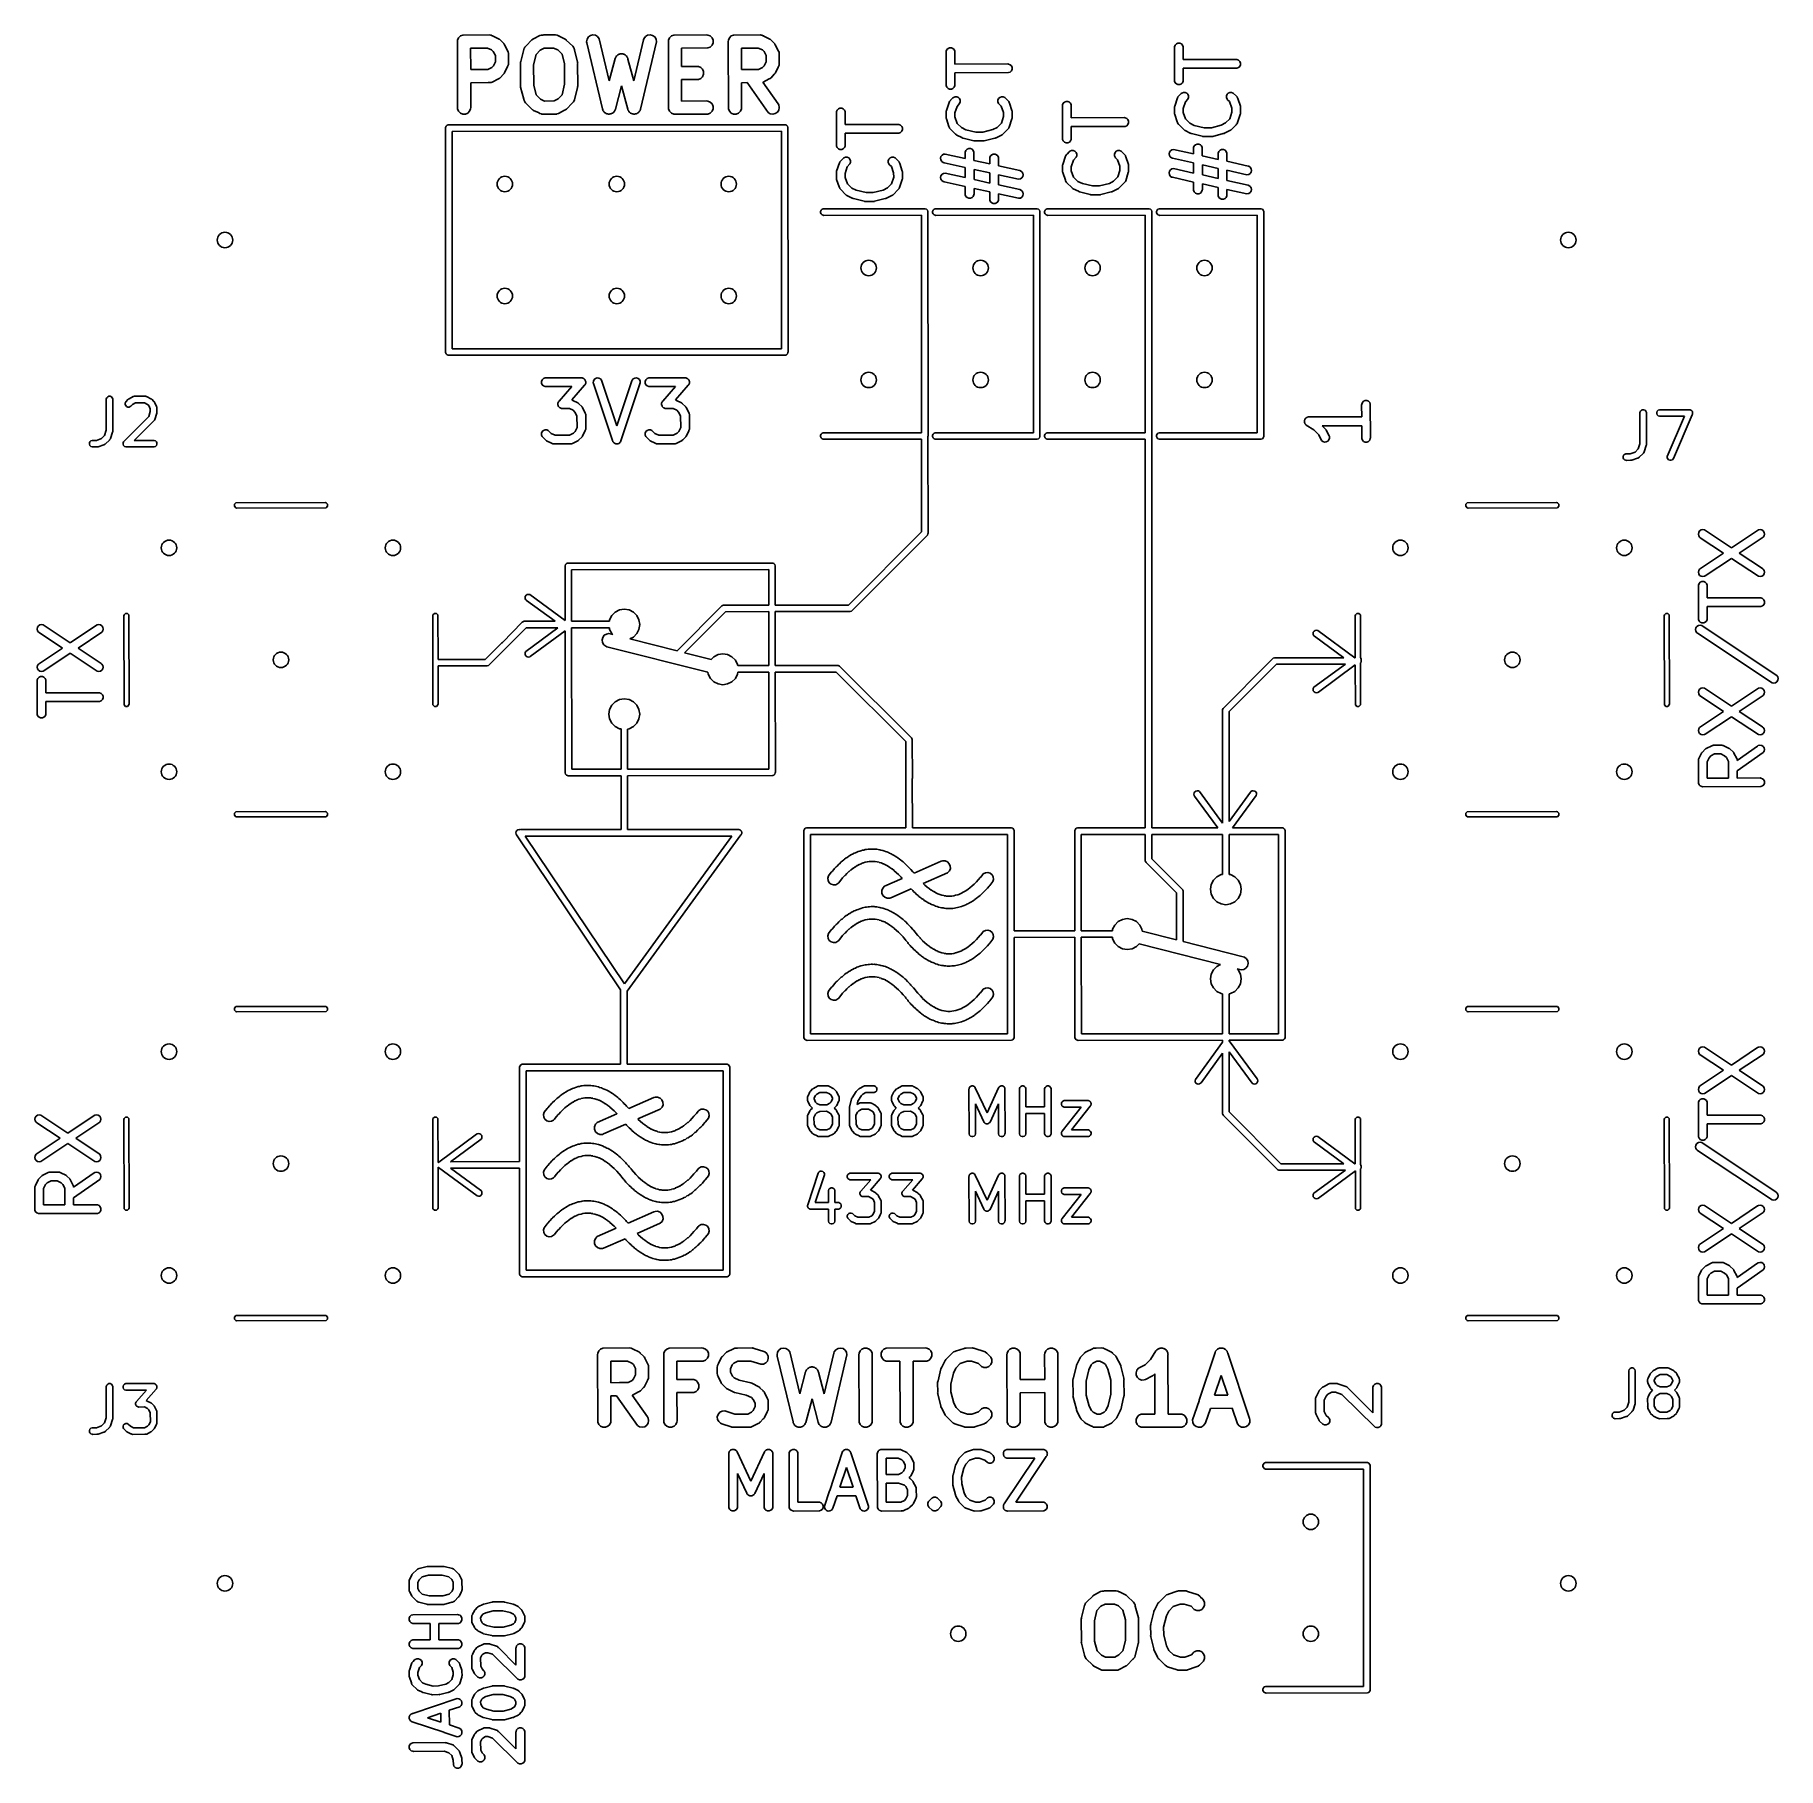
# Model space of a CAD drawing. Extents: x 5.31 to 6.87, y -4.41 to -2.86.
import ezdxf

# ---------------------------------------------------------------- set-up
doc = ezdxf.new("R2010")
doc.units = 0
doc.header["$MEASUREMENT"] = 0
doc.layers.add('BLACK', color=7, linetype='CONTINUOUS')

msp = doc.modelspace()

# ---------------------------------------------------------------- linework, layer by layer
at = {"layer": 'BLACK', "linetype": 'CONTINUOUS'}
for p, q in [((5.6882, -2.8662), (5.6883, -2.865)), ((5.6883, -2.865), (5.6892, -2.8629)), ((5.6892, -2.8629), (5.6908, -2.8612)), ((5.6908, -2.8612), (5.693, -2.8604)), ((5.693, -2.8604), (5.7166, -2.8602)), ((5.7166, -2.8602), (5.7178, -2.8604)), ((5.7178, -2.8604), (5.718, -2.8604)), ((5.718, -2.8604), (5.7182, -2.8605)), ((5.7182, -2.8605), (5.7193, -2.861)), ((5.7193, -2.861), (5.7199, -2.8612)), ((5.7199, -2.8612), (5.72, -2.8613)), ((5.72, -2.8613), (5.7249, -2.8637)), ((5.7249, -2.8637), (5.7254, -2.864)), ((5.7254, -2.864), (5.7255, -2.8641)), ((5.7255, -2.8641), (5.7256, -2.8641)), ((5.7256, -2.8641), (5.7259, -2.8643)), ((5.7259, -2.8643), (5.7263, -2.8648)), ((5.7263, -2.8648), (5.7292, -2.8676)), ((5.7495, -2.87), (5.7546, -2.8648)), ((5.7546, -2.8648), (5.7551, -2.8644)), ((5.7551, -2.8644), (5.7552, -2.8643)), ((5.7552, -2.8643), (5.7553, -2.8642)), ((5.7553, -2.8642), (5.7555, -2.8641)), ((5.7555, -2.8641), (5.7562, -2.8638)), ((5.7562, -2.8638), (5.7618, -2.8609)), ((5.7618, -2.8609), (5.7629, -2.8605)), ((5.7629, -2.8605), (5.7631, -2.8604)), ((5.7631, -2.8604), (5.7633, -2.8604)), ((5.7633, -2.8604), (5.7644, -2.8604)), ((5.7644, -2.8604), (5.7652, -2.8603)), ((5.7652, -2.8603), (5.7653, -2.8603)), ((5.7653, -2.8603), (5.7757, -2.8602)), ((5.7757, -2.8602), (5.7768, -2.8604)), ((5.7768, -2.8604), (5.777, -2.8604)), ((5.777, -2.8604), (5.7772, -2.8605)), ((5.7772, -2.8605), (5.7783, -2.861)), ((5.7783, -2.861), (5.779, -2.8612)), ((5.779, -2.8612), (5.779, -2.8613)), ((5.779, -2.8613), (5.7839, -2.8637)), ((5.7839, -2.8637), (5.7844, -2.864)), ((5.7844, -2.864), (5.7846, -2.8641)), ((5.7846, -2.8641), (5.7847, -2.8641)), ((5.7847, -2.8641), (5.7849, -2.8643)), ((5.7849, -2.8643), (5.7854, -2.8649)), ((5.7854, -2.8649), (5.7911, -2.8704)), ((5.8035, -2.8664), (5.8039, -2.8641)), ((5.8039, -2.8641), (5.8051, -2.8621)), ((5.8051, -2.8621), (5.807, -2.8608)), ((5.807, -2.8608), (5.8092, -2.8603)), ((5.8092, -2.8603), (5.8115, -2.8606)), ((5.8115, -2.8606), (5.8134, -2.8618)), ((5.8134, -2.8618), (5.8148, -2.8637)), ((5.8148, -2.8637), (5.8238, -2.9013)), ((5.8457, -2.9013), (5.8543, -2.8648)), ((5.8543, -2.8648), (5.8547, -2.8637)), ((5.8547, -2.8637), (5.856, -2.8618)), ((5.856, -2.8618), (5.858, -2.8606)), ((5.858, -2.8606), (5.8603, -2.8603)), ((5.8603, -2.8603), (5.8625, -2.8608)), ((5.8625, -2.8608), (5.8644, -2.8621)), ((5.8644, -2.8621), (5.8656, -2.8641)), ((5.8656, -2.8641), (5.8659, -2.8664)), ((5.8766, -2.8662), (5.8767, -2.865)), ((5.8767, -2.865), (5.8776, -2.8629)), ((5.8776, -2.8629), (5.8793, -2.8612)), ((5.8793, -2.8612), (5.8814, -2.8604)), ((5.8814, -2.8604), (5.9107, -2.8602)), ((5.9107, -2.8602), (5.9118, -2.8604)), ((5.9118, -2.8604), (5.9139, -2.8612)), ((5.9139, -2.8612), (5.9156, -2.8629)), ((5.9156, -2.8629), (5.9165, -2.865)), ((5.9165, -2.865), (5.9165, -2.8673)), ((5.9301, -2.8662), (5.9302, -2.865)), ((5.9302, -2.865), (5.9311, -2.8629)), ((5.9311, -2.8629), (5.9327, -2.8612)), ((5.9327, -2.8612), (5.9348, -2.8604)), ((5.9348, -2.8604), (5.9585, -2.8602)), ((5.9585, -2.8602), (5.9596, -2.8604)), ((5.9596, -2.8604), (5.9598, -2.8604)), ((5.9598, -2.8604), (5.96, -2.8605)), ((5.96, -2.8605), (5.9611, -2.861)), ((5.9611, -2.861), (5.9617, -2.8612)), ((5.9617, -2.8612), (5.9618, -2.8613)), ((5.9618, -2.8613), (5.9667, -2.8637)), ((5.9667, -2.8637), (5.9672, -2.864)), ((5.9672, -2.864), (5.9674, -2.8641)), ((5.9674, -2.8641), (5.9675, -2.8641)), ((5.9675, -2.8641), (5.9677, -2.8643)), ((5.9677, -2.8643), (5.9681, -2.8648)), ((5.9681, -2.8648), (5.9711, -2.8676)), ((5.6883, -2.9264), (5.6882, -2.8662)), ((5.6999, -2.872), (5.7, -2.8913)), ((5.7151, -2.872), (5.6999, -2.872)), ((5.7186, -2.8737), (5.7151, -2.872)), ((5.7201, -2.8751), (5.7186, -2.8737)), ((5.722, -2.8787), (5.7201, -2.8751)), ((5.722, -2.8843), (5.722, -2.8787)), ((5.7292, -2.8676), (5.7296, -2.8681)), ((5.7296, -2.8681), (5.7297, -2.8682)), ((5.7297, -2.8682), (5.7298, -2.8683)), ((5.7298, -2.8683), (5.73, -2.8685)), ((5.73, -2.8685), (5.7302, -2.8692)), ((5.7302, -2.8692), (5.7332, -2.8748)), ((5.7332, -2.8748), (5.7336, -2.8758)), ((5.7336, -2.8758), (5.7336, -2.8761)), ((5.7336, -2.8761), (5.7337, -2.8763)), ((5.7337, -2.8763), (5.7337, -2.8774)), ((5.7337, -2.8774), (5.7337, -2.8781)), ((5.7337, -2.8781), (5.7337, -2.8783)), ((5.7337, -2.8783), (5.7338, -2.8858)), ((5.7448, -2.8841), (5.7474, -2.8732)), ((5.7474, -2.8732), (5.7478, -2.8721)), ((5.7478, -2.8721), (5.7481, -2.8717)), ((5.7481, -2.8717), (5.7483, -2.8713)), ((5.7483, -2.8713), (5.7488, -2.8707)), ((5.7488, -2.8707), (5.7492, -2.8702)), ((5.7492, -2.8702), (5.7495, -2.87)), ((5.7584, -2.8777), (5.7562, -2.887)), ((5.7621, -2.8739), (5.7584, -2.8777)), ((5.7657, -2.872), (5.7621, -2.8739)), ((5.7741, -2.872), (5.7657, -2.872)), ((5.7777, -2.8737), (5.7741, -2.872)), ((5.7816, -2.8775), (5.7777, -2.8737)), ((5.7838, -2.8862), (5.7816, -2.8775)), ((5.7911, -2.8704), (5.7918, -2.8713)), ((5.7918, -2.8713), (5.792, -2.8717)), ((5.792, -2.8717), (5.7923, -2.8721)), ((5.7923, -2.8721), (5.7925, -2.8728)), ((5.7925, -2.8728), (5.7927, -2.8734)), ((5.7927, -2.8734), (5.7927, -2.8738)), ((5.7927, -2.8738), (5.7955, -2.8844)), ((5.8037, -2.8675), (5.8035, -2.8664)), ((5.8178, -2.9263), (5.8037, -2.8675)), ((5.8292, -2.881), (5.8294, -2.8804)), ((5.8294, -2.8804), (5.8299, -2.8798)), ((5.8299, -2.8798), (5.8303, -2.8791)), ((5.8303, -2.8791), (5.8306, -2.8789)), ((5.8306, -2.8789), (5.8308, -2.8786)), ((5.8308, -2.8786), (5.8315, -2.8782)), ((5.8315, -2.8782), (5.8321, -2.8777)), ((5.8321, -2.8777), (5.8325, -2.8776)), ((5.8325, -2.8776), (5.8328, -2.8774)), ((5.8328, -2.8774), (5.8336, -2.8773)), ((5.8336, -2.8773), (5.8344, -2.8771)), ((5.8344, -2.8771), (5.8347, -2.8772)), ((5.8347, -2.8772), (5.8351, -2.8771)), ((5.8351, -2.8771), (5.8359, -2.8773)), ((5.8359, -2.8773), (5.8366, -2.8774)), ((5.8366, -2.8774), (5.837, -2.8776)), ((5.837, -2.8776), (5.8373, -2.8777)), ((5.8373, -2.8777), (5.838, -2.8782)), ((5.838, -2.8782), (5.8386, -2.8786)), ((5.8386, -2.8786), (5.8389, -2.8789)), ((5.8389, -2.8789), (5.8392, -2.8791)), ((5.8392, -2.8791), (5.8396, -2.8798)), ((5.8396, -2.8798), (5.84, -2.8804)), ((5.84, -2.8804), (5.8401, -2.8808)), ((5.8401, -2.8808), (5.8403, -2.8811)), ((5.8659, -2.8664), (5.8517, -2.9266)), ((5.8767, -2.9264), (5.8766, -2.8662)), ((5.9118, -2.8719), (5.8883, -2.872)), ((5.8883, -2.872), (5.8884, -2.8884)), ((5.9139, -2.8711), (5.9118, -2.8719)), ((5.9156, -2.8694), (5.9139, -2.8711)), ((5.9165, -2.8673), (5.9156, -2.8694)), ((5.9302, -2.9264), (5.9301, -2.8662)), ((5.9418, -2.872), (5.9418, -2.8913)), ((5.9569, -2.872), (5.9418, -2.872)), ((5.9605, -2.8737), (5.9569, -2.872)), ((5.962, -2.8751), (5.9605, -2.8737)), ((5.9638, -2.8787), (5.962, -2.8751)), ((5.9639, -2.8843), (5.9638, -2.8787)), ((5.9711, -2.8676), (5.9714, -2.8681)), ((5.9714, -2.8681), (5.9716, -2.8682)), ((5.9716, -2.8682), (5.9716, -2.8683)), ((5.9716, -2.8683), (5.9718, -2.8685)), ((5.9718, -2.8685), (5.9721, -2.8692)), ((5.9721, -2.8692), (5.975, -2.8748)), ((5.975, -2.8748), (5.9754, -2.8758)), ((5.9754, -2.8758), (5.9754, -2.8761)), ((5.9754, -2.8761), (5.9755, -2.8763)), ((5.9755, -2.8763), (5.9755, -2.8774)), ((5.9755, -2.8774), (5.9756, -2.8781)), ((5.9756, -2.8781), (5.9755, -2.8783)), ((5.9755, -2.8783), (5.9756, -2.8858)), ((6.1247, -2.8748), (6.1253, -2.8734)), ((6.1247, -2.8756), (6.1247, -2.8748)), ((6.1247, -2.9056), (6.1247, -2.8756)), ((6.1253, -2.8734), (6.1264, -2.8723)), ((6.1264, -2.8723), (6.1278, -2.8717)), ((6.1278, -2.8717), (6.1294, -2.8717)), ((6.1294, -2.8717), (6.1308, -2.8723)), ((6.1308, -2.8723), (6.1319, -2.8734)), ((6.1319, -2.8734), (6.1325, -2.8748)), ((6.1325, -2.8748), (6.1325, -2.8863)), ((6.3287, -2.8708), (6.3293, -2.8694)), ((6.3287, -2.8716), (6.3287, -2.8708)), ((6.3287, -2.9016), (6.3287, -2.8716)), ((6.3293, -2.8694), (6.3304, -2.8683)), ((6.3304, -2.8683), (6.3318, -2.8677)), ((6.3318, -2.8677), (6.3334, -2.8677)), ((6.3334, -2.8677), (6.3348, -2.8683)), ((6.3348, -2.8683), (6.3359, -2.8694)), ((6.3359, -2.8694), (6.3365, -2.8708)), ((6.3365, -2.8708), (6.3365, -2.8823)), ((5.7, -2.8913), (5.7154, -2.8912)), ((5.7154, -2.8912), (5.7189, -2.8894)), ((5.7189, -2.8894), (5.7204, -2.8878)), ((5.7204, -2.8878), (5.722, -2.8843)), ((5.7293, -2.8955), (5.7264, -2.8985)), ((5.7297, -2.8951), (5.7293, -2.8955)), ((5.7299, -2.8948), (5.7297, -2.8951)), ((5.73, -2.8947), (5.7299, -2.8948)), ((5.7303, -2.8941), (5.73, -2.8946)), ((5.73, -2.8946), (5.73, -2.8947)), ((5.7327, -2.8892), (5.7303, -2.8941)), ((5.7328, -2.8891), (5.7327, -2.8892)), ((5.733, -2.8885), (5.7328, -2.8891)), ((5.7336, -2.8874), (5.733, -2.8885)), ((5.7337, -2.887), (5.7336, -2.8872)), ((5.7336, -2.8872), (5.7336, -2.8874)), ((5.7338, -2.8858), (5.7337, -2.887)), ((5.7445, -2.8854), (5.7446, -2.8847)), ((5.7445, -2.8856), (5.7445, -2.8854)), ((5.7445, -2.8858), (5.7445, -2.8856)), ((5.7445, -2.8856), (5.7445, -2.8856)), ((5.7446, -2.9052), (5.7445, -2.8858)), ((5.7446, -2.8847), (5.7448, -2.8841)), ((5.7562, -2.887), (5.7563, -2.9052)), ((5.7839, -2.9044), (5.7838, -2.8862)), ((5.7955, -2.8844), (5.7955, -2.8846)), ((5.7955, -2.8846), (5.7955, -2.8847)), ((5.7955, -2.8847), (5.7955, -2.8848)), ((5.7955, -2.8848), (5.7956, -2.8856)), ((5.7956, -2.8856), (5.7955, -2.8862)), ((5.7955, -2.8862), (5.7956, -2.9055)), ((5.8238, -2.9013), (5.829, -2.8815)), ((5.829, -2.8815), (5.8291, -2.8812)), ((5.8291, -2.8811), (5.8292, -2.881)), ((5.8291, -2.8812), (5.8291, -2.8811)), ((5.8403, -2.8811), (5.8404, -2.8819)), ((5.8404, -2.8819), (5.8457, -2.9013)), ((5.8884, -2.8884), (5.9022, -2.8884)), ((5.9022, -2.8884), (5.9034, -2.8885)), ((5.9034, -2.8885), (5.9055, -2.8894)), ((5.9055, -2.8894), (5.9071, -2.891)), ((5.9071, -2.891), (5.908, -2.8931)), ((5.908, -2.8954), (5.9071, -2.8976)), ((5.908, -2.8931), (5.908, -2.8954)), ((5.9418, -2.8913), (5.9497, -2.8912)), ((5.9497, -2.8912), (5.9499, -2.8912)), ((5.9499, -2.8912), (5.9501, -2.8912)), ((5.9501, -2.8912), (5.9572, -2.8912)), ((5.9572, -2.8912), (5.9607, -2.8894)), ((5.9607, -2.8894), (5.9622, -2.8878)), ((5.9622, -2.8878), (5.9639, -2.8843)), ((5.9711, -2.8955), (5.9683, -2.8985)), ((5.9716, -2.8951), (5.9711, -2.8955)), ((5.9717, -2.8948), (5.9716, -2.8951)), ((5.9718, -2.8947), (5.9717, -2.8948)), ((5.9719, -2.8946), (5.9718, -2.8947)), ((5.9722, -2.8941), (5.9719, -2.8946)), ((5.9745, -2.8892), (5.9722, -2.8941)), ((5.9746, -2.8891), (5.9745, -2.8892)), ((5.9749, -2.8885), (5.9746, -2.8891)), ((5.9754, -2.8874), (5.9749, -2.8885)), ((5.9755, -2.887), (5.9754, -2.8872)), ((5.9754, -2.8872), (5.9754, -2.8874)), ((5.9756, -2.8858), (5.9755, -2.887)), ((6.1325, -2.8863), (6.1798, -2.8862)), ((6.1805, -2.894), (6.1325, -2.8941)), ((6.1325, -2.8941), (6.1325, -2.9048)), ((6.1798, -2.8862), (6.1805, -2.8863)), ((6.1805, -2.8863), (6.182, -2.8869)), ((6.182, -2.8935), (6.1805, -2.894)), ((6.182, -2.8869), (6.1831, -2.888)), ((6.1831, -2.8924), (6.182, -2.8935)), ((6.1831, -2.888), (6.1836, -2.8894)), ((6.1836, -2.8909), (6.1831, -2.8924)), ((6.1836, -2.8894), (6.1836, -2.8909)), ((6.3365, -2.8823), (6.3838, -2.8822)), ((6.3845, -2.89), (6.3365, -2.8901)), ((6.3365, -2.8901), (6.3365, -2.9008)), ((6.3838, -2.8822), (6.3845, -2.8823)), ((6.3845, -2.8823), (6.386, -2.8829)), ((6.386, -2.8895), (6.3845, -2.89)), ((6.386, -2.8829), (6.3871, -2.884)), ((6.3871, -2.8884), (6.386, -2.8895)), ((6.3871, -2.884), (6.3876, -2.8854)), ((6.3876, -2.8869), (6.3871, -2.8884)), ((6.3876, -2.8854), (6.3876, -2.8869)), ((5.7157, -2.9029), (5.7, -2.903)), ((5.7, -2.903), (5.7, -2.9252)), ((5.7159, -2.9029), (5.7157, -2.9029)), ((5.7168, -2.9029), (5.7159, -2.9029)), ((5.7178, -2.9029), (5.7168, -2.9029)), ((5.718, -2.9028), (5.7178, -2.9029)), ((5.7182, -2.9028), (5.718, -2.9028)), ((5.7193, -2.9024), (5.7182, -2.9028)), ((5.7249, -2.8995), (5.7193, -2.9024)), ((5.7255, -2.8992), (5.7249, -2.8995)), ((5.7258, -2.899), (5.7255, -2.8992)), ((5.7259, -2.8989), (5.7258, -2.899)), ((5.726, -2.8988), (5.7259, -2.8989)), ((5.7264, -2.8985), (5.726, -2.8988)), ((5.7445, -2.9058), (5.7446, -2.9052)), ((5.7446, -2.9065), (5.7445, -2.9058)), ((5.7446, -2.9067), (5.7446, -2.9065)), ((5.7446, -2.9068), (5.7446, -2.9067)), ((5.7446, -2.907), (5.7446, -2.9068)), ((5.7474, -2.9176), (5.7446, -2.907)), ((5.7563, -2.9052), (5.7585, -2.9139)), ((5.7817, -2.9137), (5.7839, -2.9044)), ((5.7953, -2.9073), (5.7927, -2.9182)), ((5.7955, -2.9067), (5.7953, -2.9073)), ((5.7956, -2.906), (5.7955, -2.9067)), ((5.7956, -2.9055), (5.7956, -2.9057)), ((5.7956, -2.9057), (5.7956, -2.9058)), ((5.7956, -2.9058), (5.7956, -2.906)), ((5.8347, -2.9057), (5.8292, -2.9267)), ((5.8403, -2.9265), (5.8347, -2.9057)), ((5.9034, -2.9001), (5.8884, -2.9001)), ((5.8884, -2.9001), (5.8884, -2.9194)), ((5.9055, -2.8992), (5.9034, -2.9001)), ((5.9071, -2.8976), (5.9055, -2.8992)), ((5.9469, -2.9029), (5.9418, -2.903)), ((5.9418, -2.903), (5.9419, -2.9252)), ((5.9656, -2.9295), (5.9469, -2.9029)), ((5.9611, -2.9024), (5.9609, -2.9024)), ((5.9609, -2.9024), (5.9746, -2.9218)), ((5.9667, -2.8995), (5.9611, -2.9024)), ((5.9674, -2.8992), (5.9667, -2.8995)), ((5.9676, -2.899), (5.9674, -2.8992)), ((5.9677, -2.8989), (5.9676, -2.899)), ((5.9678, -2.8988), (5.9677, -2.8989)), ((5.9683, -2.8985), (5.9678, -2.8988)), ((6.1253, -2.907), (6.1247, -2.9056)), ((6.1264, -2.9081), (6.1253, -2.907)), ((6.1278, -2.9087), (6.1264, -2.9081)), ((6.1294, -2.9087), (6.1278, -2.9087)), ((6.1308, -2.9081), (6.1294, -2.9087)), ((6.1319, -2.907), (6.1308, -2.9081)), ((6.1325, -2.9056), (6.1319, -2.907)), ((6.1325, -2.9048), (6.1325, -2.9056)), ((6.3293, -2.903), (6.3287, -2.9016)), ((6.3304, -2.9041), (6.3293, -2.903)), ((6.3318, -2.9047), (6.3304, -2.9041)), ((6.3334, -2.9047), (6.3318, -2.9047)), ((6.3348, -2.9041), (6.3334, -2.9047)), ((6.3359, -2.903), (6.3348, -2.9041)), ((6.3353, -2.9122), (6.3367, -2.9116)), ((6.3365, -2.9016), (6.3359, -2.903)), ((6.3365, -2.9008), (6.3365, -2.9016)), ((6.3367, -2.9116), (6.3382, -2.9116)), ((6.3382, -2.9116), (6.3397, -2.9122)), ((6.3767, -2.9122), (6.3781, -2.9116)), ((6.3781, -2.9116), (6.3797, -2.9116)), ((6.3797, -2.9116), (6.3811, -2.9122)), ((5.6892, -2.9285), (5.6883, -2.9264)), ((5.6999, -2.9264), (5.699, -2.9285)), ((5.7, -2.9252), (5.6999, -2.9264)), ((5.7474, -2.9179), (5.7474, -2.9176)), ((5.7476, -2.9186), (5.7474, -2.9179)), ((5.7478, -2.9193), (5.7476, -2.9186)), ((5.7481, -2.9196), (5.7478, -2.9193)), ((5.7483, -2.9201), (5.7481, -2.9196)), ((5.749, -2.9209), (5.7483, -2.9201)), ((5.7547, -2.9265), (5.749, -2.9209)), ((5.7552, -2.9271), (5.7547, -2.9265)), ((5.7554, -2.9272), (5.7552, -2.9271)), ((5.7555, -2.9273), (5.7554, -2.9272)), ((5.7557, -2.9274), (5.7555, -2.9273)), ((5.7562, -2.9277), (5.7557, -2.9274)), ((5.7585, -2.9139), (5.7624, -2.9177)), ((5.7624, -2.9177), (5.766, -2.9194)), ((5.766, -2.9194), (5.7744, -2.9193)), ((5.7744, -2.9193), (5.778, -2.9174)), ((5.778, -2.9174), (5.7817, -2.9137)), ((5.7839, -2.9276), (5.7783, -2.9305)), ((5.7846, -2.9273), (5.7839, -2.9276)), ((5.7848, -2.9271), (5.7846, -2.9273)), ((5.7849, -2.9271), (5.7848, -2.9271)), ((5.785, -2.9269), (5.7849, -2.9271)), ((5.7855, -2.9266), (5.785, -2.9269)), ((5.7906, -2.9213), (5.7855, -2.9266)), ((5.7909, -2.9211), (5.7906, -2.9213)), ((5.7913, -2.9206), (5.7909, -2.9211)), ((5.7918, -2.9201), (5.7913, -2.9206)), ((5.792, -2.9196), (5.7918, -2.9201)), ((5.7923, -2.9193), (5.792, -2.9196)), ((5.7927, -2.9182), (5.7923, -2.9193)), ((5.8179, -2.9271), (5.8178, -2.9263)), ((5.818, -2.9274), (5.8179, -2.9271)), ((5.8181, -2.9277), (5.818, -2.9274)), ((5.8289, -2.9274), (5.8288, -2.9278)), ((5.829, -2.9273), (5.8289, -2.9274)), ((5.8292, -2.9267), (5.829, -2.9271)), ((5.829, -2.9271), (5.829, -2.9273)), ((5.8404, -2.9273), (5.8403, -2.9265)), ((5.8406, -2.9275), (5.8404, -2.9273)), ((5.8407, -2.9278), (5.8406, -2.9275)), ((5.8515, -2.9272), (5.8513, -2.9277)), ((5.8516, -2.9271), (5.8515, -2.9272)), ((5.8517, -2.9266), (5.8516, -2.927)), ((5.8516, -2.927), (5.8516, -2.9271)), ((5.8776, -2.9285), (5.8767, -2.9264)), ((5.8884, -2.9194), (5.9107, -2.9193)), ((5.9107, -2.9193), (5.9118, -2.9194)), ((5.9118, -2.9194), (5.9139, -2.9203)), ((5.9139, -2.9203), (5.9156, -2.9219)), ((5.9156, -2.9219), (5.9165, -2.9241)), ((5.9165, -2.9264), (5.9156, -2.9285)), ((5.9165, -2.9241), (5.9165, -2.9264)), ((5.9311, -2.9285), (5.9302, -2.9264)), ((5.9418, -2.9264), (5.9409, -2.9285)), ((5.9419, -2.9252), (5.9418, -2.9264)), ((5.9752, -2.9274), (5.974, -2.9293)), ((5.9746, -2.9218), (5.9751, -2.9228)), ((5.9751, -2.9228), (5.9756, -2.9251)), ((5.9756, -2.9251), (5.9752, -2.9274)), ((6.0267, -2.9288), (6.0273, -2.9274)), ((6.0273, -2.9274), (6.0284, -2.9263)), ((6.0284, -2.9263), (6.0298, -2.9257)), ((6.0298, -2.9257), (6.0314, -2.9257)), ((6.0314, -2.9257), (6.0328, -2.9263)), ((6.0328, -2.9263), (6.0339, -2.9274)), ((6.0339, -2.9274), (6.0345, -2.9288)), ((6.1249, -2.9279), (6.1273, -2.9206)), ((6.1273, -2.9206), (6.1276, -2.9199)), ((6.1276, -2.9199), (6.1277, -2.9198)), ((6.1277, -2.9198), (6.1278, -2.9197)), ((6.1278, -2.9197), (6.1283, -2.9191)), ((6.1283, -2.9191), (6.1286, -2.9188)), ((6.1286, -2.9188), (6.1287, -2.9187)), ((6.1287, -2.9187), (6.1307, -2.9166)), ((6.1307, -2.9166), (6.1313, -2.9162)), ((6.1313, -2.9162), (6.1327, -2.9156)), ((6.1344, -2.9241), (6.1325, -2.93)), ((6.1327, -2.9156), (6.1342, -2.9156)), ((6.1342, -2.9156), (6.1357, -2.9162)), ((6.1367, -2.9216), (6.1344, -2.9241)), ((6.1357, -2.9162), (6.1367, -2.9172)), ((6.1367, -2.9172), (6.1373, -2.9187)), ((6.1373, -2.9202), (6.1367, -2.9216)), ((6.1373, -2.9187), (6.1373, -2.9202)), ((6.171, -2.9187), (6.1716, -2.9172)), ((6.171, -2.9202), (6.171, -2.9187)), ((6.1716, -2.9216), (6.171, -2.9202)), ((6.1716, -2.9172), (6.1727, -2.9162)), ((6.1721, -2.9222), (6.1716, -2.9216)), ((6.1739, -2.9239), (6.1721, -2.9222)), ((6.1727, -2.9162), (6.1741, -2.9156)), ((6.1758, -2.9296), (6.1739, -2.9239)), ((6.1741, -2.9156), (6.1757, -2.9156)), ((6.1757, -2.9156), (6.1771, -2.9162)), ((6.1771, -2.9162), (6.1801, -2.9191)), ((6.1801, -2.9191), (6.1806, -2.9197)), ((6.1806, -2.9197), (6.1807, -2.9198)), ((6.1807, -2.9198), (6.1808, -2.9199)), ((6.1808, -2.9199), (6.181, -2.9206)), ((6.181, -2.9206), (6.1812, -2.9211)), ((6.1812, -2.9211), (6.1812, -2.9212)), ((6.1812, -2.9212), (6.1835, -2.9279)), ((6.2287, -2.9228), (6.2293, -2.9214)), ((6.2287, -2.9236), (6.2287, -2.9228)), ((6.2287, -2.9536), (6.2287, -2.9236)), ((6.2293, -2.9214), (6.2304, -2.9203)), ((6.2304, -2.9203), (6.2318, -2.9197)), ((6.2318, -2.9197), (6.2334, -2.9197)), ((6.2334, -2.9197), (6.2348, -2.9203)), ((6.2348, -2.9203), (6.2359, -2.9214)), ((6.2359, -2.9214), (6.2365, -2.9228)), ((6.2365, -2.9228), (6.2365, -2.9343)), ((6.3287, -2.9244), (6.3289, -2.9239)), ((6.3287, -2.9246), (6.3287, -2.9244)), ((6.3287, -2.9247), (6.3287, -2.9246)), ((6.3287, -2.9248), (6.3287, -2.9247)), ((6.3287, -2.9252), (6.3287, -2.9248)), ((6.3287, -2.9301), (6.3287, -2.9252)), ((6.3289, -2.9239), (6.3313, -2.9166)), ((6.3313, -2.9166), (6.3316, -2.9159)), ((6.3316, -2.9159), (6.3317, -2.9158)), ((6.3317, -2.9158), (6.3318, -2.9157)), ((6.3318, -2.9157), (6.3323, -2.9151)), ((6.3323, -2.9151), (6.3326, -2.9148)), ((6.3326, -2.9148), (6.3327, -2.9147)), ((6.3327, -2.9147), (6.3347, -2.9126)), ((6.3347, -2.9126), (6.3353, -2.9122)), ((6.3384, -2.9201), (6.3365, -2.926)), ((6.3365, -2.926), (6.3365, -2.9296)), ((6.3407, -2.9176), (6.3384, -2.9201)), ((6.3397, -2.9122), (6.3407, -2.9132)), ((6.3407, -2.9132), (6.3413, -2.9147)), ((6.3413, -2.9162), (6.3407, -2.9176)), ((6.3413, -2.9147), (6.3413, -2.9162)), ((6.375, -2.9147), (6.3756, -2.9132)), ((6.375, -2.9162), (6.375, -2.9147)), ((6.3756, -2.9176), (6.375, -2.9162)), ((6.3756, -2.9132), (6.3767, -2.9122)), ((6.3761, -2.9182), (6.3756, -2.9176)), ((6.3779, -2.9199), (6.3761, -2.9182)), ((6.3798, -2.9256), (6.3779, -2.9199)), ((6.3799, -2.9293), (6.3798, -2.9256)), ((6.3811, -2.9122), (6.3841, -2.9151)), ((6.3841, -2.9151), (6.3846, -2.9157)), ((6.3846, -2.9157), (6.3847, -2.9158)), ((6.3847, -2.9158), (6.3848, -2.9159)), ((6.3848, -2.9159), (6.385, -2.9166)), ((6.385, -2.9166), (6.3852, -2.9171)), ((6.3852, -2.9171), (6.3852, -2.9172)), ((6.3852, -2.9172), (6.3875, -2.9239)), ((6.3875, -2.9239), (6.3876, -2.9243)), ((6.3876, -2.9243), (6.3876, -2.9244)), ((6.3876, -2.9244), (6.3876, -2.9245)), ((6.3876, -2.9245), (6.3877, -2.9247)), ((6.3877, -2.9247), (6.3877, -2.9252)), ((6.3877, -2.9252), (6.3877, -2.9301)), ((5.6776, -2.9429), (5.6781, -2.9419)), ((5.6776, -2.9435), (5.6776, -2.9429)), ((5.6781, -2.9419), (5.6789, -2.941)), ((5.6789, -2.941), (5.6799, -2.9406)), ((5.6799, -2.9406), (5.9805, -2.9406)), ((5.6908, -2.9301), (5.6892, -2.9285)), ((5.693, -2.931), (5.6908, -2.9301)), ((5.6953, -2.931), (5.693, -2.931)), ((5.6974, -2.9301), (5.6953, -2.931)), ((5.699, -2.9285), (5.6974, -2.9301)), ((5.7611, -2.93), (5.7562, -2.9277)), ((5.7611, -2.9301), (5.7611, -2.93)), ((5.7618, -2.9304), (5.7611, -2.9301)), ((5.7629, -2.9309), (5.7618, -2.9304)), ((5.7631, -2.9309), (5.7629, -2.9309)), ((5.7633, -2.931), (5.7631, -2.9309)), ((5.7644, -2.9311), (5.7633, -2.931)), ((5.7748, -2.931), (5.7644, -2.9311)), ((5.7749, -2.9311), (5.7748, -2.931)), ((5.7757, -2.931), (5.7749, -2.9311)), ((5.7768, -2.931), (5.7757, -2.931)), ((5.777, -2.9309), (5.7768, -2.931)), ((5.7772, -2.9309), (5.777, -2.9309)), ((5.7783, -2.9305), (5.7772, -2.9309)), ((5.8186, -2.9284), (5.8181, -2.9277)), ((5.819, -2.9291), (5.8186, -2.9284)), ((5.8193, -2.9293), (5.819, -2.9291)), ((5.8195, -2.9295), (5.8193, -2.9293)), ((5.8202, -2.93), (5.8195, -2.9295)), ((5.8209, -2.9305), (5.8202, -2.93)), ((5.8212, -2.9306), (5.8209, -2.9305)), ((5.8214, -2.9307), (5.8212, -2.9306)), ((5.8223, -2.9309), (5.8214, -2.9307)), ((5.8231, -2.9311), (5.8223, -2.9309)), ((5.8234, -2.9311), (5.8231, -2.9311)), ((5.8237, -2.9311), (5.8234, -2.9311)), ((5.8245, -2.9309), (5.8237, -2.9311)), ((5.8254, -2.9308), (5.8245, -2.9309)), ((5.8256, -2.9306), (5.8254, -2.9308)), ((5.8259, -2.9306), (5.8256, -2.9306)), ((5.8266, -2.9301), (5.8259, -2.9306)), ((5.8274, -2.9296), (5.8266, -2.9301)), ((5.8276, -2.9294), (5.8274, -2.9296)), ((5.8278, -2.9292), (5.8276, -2.9294)), ((5.8283, -2.9285), (5.8278, -2.9292)), ((5.8288, -2.9278), (5.8283, -2.9285)), ((5.8412, -2.9285), (5.8407, -2.9278)), ((5.8416, -2.9292), (5.8412, -2.9285)), ((5.8419, -2.9294), (5.8416, -2.9292)), ((5.8421, -2.9296), (5.8419, -2.9294)), ((5.8428, -2.9301), (5.8421, -2.9296)), ((5.8435, -2.9306), (5.8428, -2.9301)), ((5.8438, -2.9306), (5.8435, -2.9306)), ((5.8441, -2.9308), (5.8438, -2.9306)), ((5.8449, -2.9309), (5.8441, -2.9308)), ((5.8458, -2.9311), (5.8449, -2.9309)), ((5.8461, -2.9311), (5.8458, -2.9311)), ((5.8464, -2.9311), (5.8461, -2.9311)), ((5.8472, -2.9309), (5.8464, -2.9311)), ((5.848, -2.9307), (5.8472, -2.9309)), ((5.8483, -2.9306), (5.848, -2.9307)), ((5.8486, -2.9305), (5.8483, -2.9306)), ((5.8493, -2.93), (5.8486, -2.9305)), ((5.85, -2.9295), (5.8493, -2.93)), ((5.8502, -2.9293), (5.85, -2.9295)), ((5.8504, -2.9291), (5.8502, -2.9293)), ((5.8508, -2.9284), (5.8504, -2.9291)), ((5.8513, -2.9277), (5.8508, -2.9284)), ((5.8793, -2.9301), (5.8776, -2.9285)), ((5.8814, -2.931), (5.8793, -2.9301)), ((5.8825, -2.9311), (5.8814, -2.931)), ((5.9118, -2.931), (5.8825, -2.9311)), ((5.9139, -2.9301), (5.9118, -2.931)), ((5.9156, -2.9285), (5.9139, -2.9301)), ((5.9327, -2.9301), (5.9311, -2.9285)), ((5.9348, -2.931), (5.9327, -2.9301)), ((5.9371, -2.931), (5.9348, -2.931)), ((5.9392, -2.9301), (5.9371, -2.931)), ((5.9409, -2.9285), (5.9392, -2.9301)), ((5.9676, -2.9307), (5.9656, -2.9295)), ((5.9698, -2.9311), (5.9676, -2.9307)), ((5.9721, -2.9306), (5.9698, -2.9311)), ((5.974, -2.9293), (5.9721, -2.9306)), ((5.9805, -2.9406), (5.9811, -2.9406)), ((5.9811, -2.9406), (5.9822, -2.941)), ((5.9822, -2.941), (5.983, -2.9419)), ((5.983, -2.9419), (5.9834, -2.9429)), ((5.9834, -2.9429), (5.9835, -3.1435)), ((6.0267, -2.9296), (6.0267, -2.9288)), ((6.0267, -2.9596), (6.0267, -2.9296)), ((6.0345, -2.9288), (6.0345, -2.9403)), ((6.0345, -2.9403), (6.0818, -2.9402)), ((6.0818, -2.9402), (6.0825, -2.9403)), ((6.0825, -2.9403), (6.084, -2.9409)), ((6.084, -2.9409), (6.0851, -2.942)), ((6.0851, -2.942), (6.0856, -2.9434)), ((6.1247, -2.9284), (6.1249, -2.9279)), ((6.1247, -2.9286), (6.1247, -2.9284)), ((6.1247, -2.9287), (6.1247, -2.9286)), ((6.1247, -2.9288), (6.1247, -2.9287)), ((6.1247, -2.9292), (6.1247, -2.9288)), ((6.1247, -2.9341), (6.1247, -2.9292)), ((6.1247, -2.9345), (6.1247, -2.9341)), ((6.1247, -2.9347), (6.1247, -2.9345)), ((6.1247, -2.9348), (6.1247, -2.9347)), ((6.1248, -2.9349), (6.1247, -2.9348)), ((6.1249, -2.9353), (6.1248, -2.9349)), ((6.1272, -2.942), (6.1249, -2.9353)), ((6.1272, -2.9421), (6.1272, -2.942)), ((6.1274, -2.9426), (6.1272, -2.9421)), ((6.1276, -2.9433), (6.1274, -2.9426)), ((6.1325, -2.93), (6.1325, -2.9336)), ((6.1325, -2.9336), (6.1345, -2.9393)), ((6.1345, -2.9393), (6.1384, -2.9431)), ((6.1384, -2.9431), (6.1424, -2.9451)), ((6.1665, -2.9449), (6.1703, -2.9429)), ((6.1703, -2.9429), (6.174, -2.9392)), ((6.174, -2.9392), (6.1759, -2.9333)), ((6.1759, -2.9333), (6.1758, -2.9296)), ((6.1811, -2.9426), (6.1808, -2.9433)), ((6.1834, -2.9353), (6.1811, -2.9426)), ((6.1836, -2.9348), (6.1834, -2.9353)), ((6.1835, -2.9279), (6.1836, -2.9283)), ((6.1836, -2.9283), (6.1836, -2.9284)), ((6.1836, -2.9284), (6.1836, -2.9285)), ((6.1836, -2.9285), (6.1837, -2.9287)), ((6.1837, -2.9346), (6.1836, -2.9348)), ((6.1837, -2.9287), (6.1837, -2.9292)), ((6.1837, -2.9292), (6.1837, -2.9341)), ((6.1837, -2.9341), (6.1837, -2.9344)), ((6.1837, -2.9344), (6.1837, -2.9345)), ((6.1837, -2.9345), (6.1837, -2.9346)), ((6.2365, -2.9343), (6.2838, -2.9342)), ((6.2845, -2.942), (6.2365, -2.9421)), ((6.2365, -2.9421), (6.2365, -2.9528)), ((6.2838, -2.9342), (6.2845, -2.9343)), ((6.2845, -2.9343), (6.286, -2.9349)), ((6.286, -2.9415), (6.2845, -2.942)), ((6.286, -2.9349), (6.2871, -2.936)), ((6.2871, -2.9404), (6.286, -2.9415)), ((6.2871, -2.936), (6.2876, -2.9374)), ((6.2876, -2.9389), (6.2871, -2.9404)), ((6.2876, -2.9374), (6.2876, -2.9389)), ((6.3287, -2.9305), (6.3287, -2.9301)), ((6.3287, -2.9307), (6.3287, -2.9305)), ((6.3287, -2.9308), (6.3287, -2.9307)), ((6.3288, -2.9309), (6.3287, -2.9308)), ((6.3289, -2.9313), (6.3288, -2.9309)), ((6.3312, -2.938), (6.3289, -2.9313)), ((6.3312, -2.9381), (6.3312, -2.938)), ((6.3314, -2.9386), (6.3312, -2.9381)), ((6.3316, -2.9393), (6.3314, -2.9386)), ((6.3317, -2.9394), (6.3316, -2.9393)), ((6.3318, -2.9396), (6.3317, -2.9394)), ((6.3323, -2.9401), (6.3318, -2.9396)), ((6.3372, -2.945), (6.3323, -2.9401)), ((6.3365, -2.9296), (6.3385, -2.9353)), ((6.3385, -2.9353), (6.3424, -2.9391)), ((6.3424, -2.9391), (6.3464, -2.9411)), ((6.3464, -2.9411), (6.3553, -2.9432)), ((6.3553, -2.9432), (6.3616, -2.9432)), ((6.3616, -2.9432), (6.3705, -2.9409)), ((6.3705, -2.9409), (6.3743, -2.9389)), ((6.3743, -2.9389), (6.378, -2.9352)), ((6.378, -2.9352), (6.3799, -2.9293)), ((6.3837, -2.9405), (6.3793, -2.945)), ((6.3838, -2.9405), (6.3837, -2.9405)), ((6.3841, -2.9401), (6.3838, -2.9405)), ((6.3846, -2.9396), (6.3841, -2.9401)), ((6.3847, -2.9394), (6.3846, -2.9396)), ((6.3848, -2.9393), (6.3847, -2.9394)), ((6.3851, -2.9386), (6.3848, -2.9393)), ((6.3874, -2.9313), (6.3851, -2.9386)), ((6.3876, -2.9308), (6.3874, -2.9313)), ((6.3877, -2.9306), (6.3876, -2.9308)), ((6.3877, -2.9301), (6.3877, -2.9304)), ((6.3877, -2.9304), (6.3877, -2.9305)), ((6.3877, -2.9305), (6.3877, -2.9306)), ((5.6776, -3.1441), (5.6776, -2.9435)), ((5.9776, -2.9464), (5.6834, -2.9465)), ((5.6834, -2.9465), (5.6835, -3.1406)), ((5.9776, -3.1406), (5.9776, -2.9464)), ((6.0825, -2.948), (6.0345, -2.9481)), ((6.0345, -2.9481), (6.0345, -2.9588)), ((6.084, -2.9475), (6.0825, -2.948)), ((6.0851, -2.9464), (6.084, -2.9475)), ((6.0856, -2.9449), (6.0851, -2.9464)), ((6.0856, -2.9434), (6.0856, -2.9449)), ((6.1277, -2.9434), (6.1276, -2.9433)), ((6.1278, -2.9436), (6.1277, -2.9434)), ((6.1283, -2.9441), (6.1278, -2.9436)), ((6.1332, -2.949), (6.1283, -2.9441)), ((6.1335, -2.9493), (6.1332, -2.949)), ((6.1337, -2.9495), (6.1335, -2.9493)), ((6.1338, -2.9496), (6.1337, -2.9495)), ((6.1337, -2.9495), (6.1337, -2.9495)), ((6.1341, -2.9498), (6.1338, -2.9496)), ((6.1388, -2.952), (6.1341, -2.9498)), ((6.1391, -2.9522), (6.1388, -2.952)), ((6.1397, -2.9524), (6.1391, -2.9522)), ((6.1397, -2.9525), (6.1397, -2.9524)), ((6.1398, -2.9525), (6.1397, -2.9525)), ((6.1494, -2.9548), (6.1398, -2.9525)), ((6.1398, -2.9525), (6.1398, -2.9525)), ((6.1424, -2.9451), (6.1513, -2.9472)), ((6.1498, -2.955), (6.1494, -2.9548)), ((6.1502, -2.955), (6.1498, -2.955)), ((6.1503, -2.955), (6.1502, -2.955)), ((6.1504, -2.955), (6.1503, -2.955)), ((6.1505, -2.955), (6.1504, -2.955)), ((6.1576, -2.955), (6.1505, -2.955)), ((6.1513, -2.9472), (6.1576, -2.9472)), ((6.1576, -2.9472), (6.1665, -2.9449)), ((6.158, -2.955), (6.1576, -2.955)), ((6.1585, -2.955), (6.158, -2.955)), ((6.1586, -2.955), (6.1585, -2.955)), ((6.1587, -2.955), (6.1586, -2.955)), ((6.1588, -2.9549), (6.1587, -2.955)), ((6.1682, -2.9525), (6.1588, -2.9549)), ((6.1686, -2.9525), (6.1682, -2.9525)), ((6.1692, -2.9523), (6.1686, -2.9525)), ((6.1693, -2.9522), (6.1692, -2.9523)), ((6.1694, -2.9522), (6.1693, -2.9522)), ((6.1693, -2.9522), (6.1693, -2.9522)), ((6.1742, -2.9497), (6.1694, -2.9522)), ((6.1747, -2.9495), (6.1742, -2.9497)), ((6.1748, -2.9494), (6.1747, -2.9495)), ((6.1749, -2.9493), (6.1748, -2.9494)), ((6.175, -2.9493), (6.1749, -2.9493)), ((6.1753, -2.949), (6.175, -2.9493)), ((6.1797, -2.9445), (6.1753, -2.949)), ((6.1798, -2.9445), (6.1797, -2.9445)), ((6.1801, -2.9441), (6.1798, -2.9445)), ((6.1806, -2.9436), (6.1801, -2.9441)), ((6.1807, -2.9434), (6.1806, -2.9436)), ((6.1808, -2.9433), (6.1807, -2.9434)), ((6.2293, -2.955), (6.2287, -2.9536)), ((6.2304, -2.9561), (6.2293, -2.955)), ((6.2318, -2.9567), (6.2304, -2.9561)), ((6.2334, -2.9567), (6.2318, -2.9567)), ((6.2348, -2.9561), (6.2334, -2.9567)), ((6.2359, -2.955), (6.2348, -2.9561)), ((6.2365, -2.9536), (6.2359, -2.955)), ((6.2365, -2.9528), (6.2365, -2.9536)), ((6.3375, -2.9453), (6.3372, -2.945)), ((6.3377, -2.9455), (6.3375, -2.9453)), ((6.3378, -2.9456), (6.3377, -2.9455)), ((6.3377, -2.9455), (6.3377, -2.9455)), ((6.3381, -2.9458), (6.3378, -2.9456)), ((6.3428, -2.948), (6.3381, -2.9458)), ((6.3431, -2.9482), (6.3428, -2.948)), ((6.3437, -2.9484), (6.3431, -2.9482)), ((6.3437, -2.9485), (6.3437, -2.9484)), ((6.3438, -2.9485), (6.3437, -2.9485)), ((6.3534, -2.9508), (6.3438, -2.9485)), ((6.3438, -2.9485), (6.3438, -2.9485)), ((6.3464, -2.9595), (6.3475, -2.9585)), ((6.3475, -2.9585), (6.3489, -2.9579)), ((6.3489, -2.9579), (6.3504, -2.9579)), ((6.3504, -2.9579), (6.3518, -2.9585)), ((6.3518, -2.9585), (6.3529, -2.9595)), ((6.3538, -2.951), (6.3534, -2.9508)), ((6.3542, -2.951), (6.3538, -2.951)), ((6.3543, -2.951), (6.3542, -2.951)), ((6.3544, -2.951), (6.3543, -2.951)), ((6.3545, -2.951), (6.3544, -2.951)), ((6.3616, -2.951), (6.3545, -2.951)), ((6.362, -2.951), (6.3616, -2.951)), ((6.3625, -2.951), (6.362, -2.951)), ((6.3626, -2.951), (6.3625, -2.951)), ((6.3627, -2.951), (6.3626, -2.951)), ((6.3628, -2.9509), (6.3627, -2.951)), ((6.3722, -2.9485), (6.3628, -2.9509)), ((6.3726, -2.9485), (6.3722, -2.9485)), ((6.3732, -2.9483), (6.3726, -2.9485)), ((6.3733, -2.9482), (6.3732, -2.9483)), ((6.3734, -2.9482), (6.3733, -2.9482)), ((6.3733, -2.9482), (6.3733, -2.9482)), ((6.3782, -2.9457), (6.3734, -2.9482)), ((6.3787, -2.9455), (6.3782, -2.9457)), ((6.3788, -2.9454), (6.3787, -2.9455)), ((6.3789, -2.9453), (6.3788, -2.9454)), ((6.379, -2.9453), (6.3789, -2.9453)), ((6.3793, -2.945), (6.379, -2.9453)), ((6.0273, -2.961), (6.0267, -2.9596)), ((6.0284, -2.9621), (6.0273, -2.961)), ((6.0298, -2.9627), (6.0284, -2.9621)), ((6.0293, -2.9746), (6.0296, -2.9739)), ((6.0296, -2.9739), (6.0297, -2.9738)), ((6.0297, -2.9738), (6.0298, -2.9737)), ((6.0314, -2.9627), (6.0298, -2.9627)), ((6.0298, -2.9737), (6.0303, -2.9731)), ((6.0303, -2.9731), (6.0306, -2.9728)), ((6.0306, -2.9728), (6.0307, -2.9727)), ((6.0307, -2.9727), (6.0327, -2.9706)), ((6.0328, -2.9621), (6.0314, -2.9627)), ((6.0327, -2.9706), (6.0333, -2.9702)), ((6.0339, -2.961), (6.0328, -2.9621)), ((6.0333, -2.9702), (6.0347, -2.9696)), ((6.0345, -2.9596), (6.0339, -2.961)), ((6.0345, -2.9588), (6.0345, -2.9596)), ((6.0347, -2.9696), (6.0362, -2.9696)), ((6.0362, -2.9696), (6.0377, -2.9702)), ((6.0377, -2.9702), (6.0387, -2.9712)), ((6.0387, -2.9712), (6.0393, -2.9727)), ((6.0393, -2.9742), (6.0387, -2.9756)), ((6.0393, -2.9727), (6.0393, -2.9742)), ((6.073, -2.9727), (6.0736, -2.9712)), ((6.073, -2.9742), (6.073, -2.9727)), ((6.0736, -2.9756), (6.073, -2.9742)), ((6.0736, -2.9712), (6.0747, -2.9702)), ((6.0747, -2.9702), (6.0761, -2.9696)), ((6.0761, -2.9696), (6.0777, -2.9696)), ((6.0777, -2.9696), (6.0791, -2.9702)), ((6.0791, -2.9702), (6.0821, -2.9731)), ((6.0821, -2.9731), (6.0826, -2.9737)), ((6.0826, -2.9737), (6.0827, -2.9738)), ((6.0827, -2.9738), (6.0828, -2.9739)), ((6.0828, -2.9739), (6.083, -2.9746)), ((6.1198, -2.9705), (6.1201, -2.969)), ((6.1201, -2.972), (6.1198, -2.9705)), ((6.1201, -2.969), (6.121, -2.9678)), ((6.1209, -2.9733), (6.1201, -2.972)), ((6.1221, -2.9742), (6.1209, -2.9733)), ((6.121, -2.9678), (6.1223, -2.9669)), ((6.1229, -2.9745), (6.1221, -2.9742)), ((6.1223, -2.9669), (6.1238, -2.9667)), ((6.1238, -2.9667), (6.1417, -2.9706)), ((6.1417, -2.9657), (6.1418, -2.965)), ((6.1417, -2.9706), (6.1417, -2.9657)), ((6.1418, -2.965), (6.1424, -2.9635)), ((6.1424, -2.9635), (6.1435, -2.9625)), ((6.1435, -2.9625), (6.1449, -2.9619)), ((6.1449, -2.9619), (6.1464, -2.9619)), ((6.1464, -2.9619), (6.1478, -2.9625)), ((6.1478, -2.9625), (6.1489, -2.9635)), ((6.1489, -2.9635), (6.1495, -2.965)), ((6.1495, -2.965), (6.1495, -2.9724)), ((6.1495, -2.9724), (6.1637, -2.9755)), ((6.1637, -2.9698), (6.1643, -2.9684)), ((6.1637, -2.9706), (6.1637, -2.9698)), ((6.1637, -2.9755), (6.1637, -2.9706)), ((6.1643, -2.9684), (6.1654, -2.9673)), ((6.1654, -2.9673), (6.1668, -2.9667)), ((6.1668, -2.9667), (6.1684, -2.9667)), ((6.1684, -2.9667), (6.1698, -2.9673)), ((6.1698, -2.9673), (6.1709, -2.9684)), ((6.1709, -2.9684), (6.1715, -2.9698)), ((6.1715, -2.9698), (6.1715, -2.9772)), ((6.2289, -2.9759), (6.2313, -2.9686)), ((6.2313, -2.9686), (6.2316, -2.9679)), ((6.2316, -2.9679), (6.2317, -2.9678)), ((6.2317, -2.9678), (6.2318, -2.9677)), ((6.2318, -2.9677), (6.2323, -2.9671)), ((6.2323, -2.9671), (6.2326, -2.9668)), ((6.2326, -2.9668), (6.2327, -2.9667)), ((6.2327, -2.9667), (6.2347, -2.9646)), ((6.2347, -2.9646), (6.2353, -2.9642)), ((6.2353, -2.9642), (6.2367, -2.9636)), ((6.2384, -2.9721), (6.2365, -2.978)), ((6.2367, -2.9636), (6.2382, -2.9636)), ((6.2382, -2.9636), (6.2397, -2.9642)), ((6.2407, -2.9696), (6.2384, -2.9721)), ((6.2397, -2.9642), (6.2407, -2.9652)), ((6.2407, -2.9652), (6.2413, -2.9667)), ((6.2413, -2.9682), (6.2407, -2.9696)), ((6.2413, -2.9667), (6.2413, -2.9682)), ((6.275, -2.9667), (6.2756, -2.9652)), ((6.275, -2.9682), (6.275, -2.9667)), ((6.2756, -2.9696), (6.275, -2.9682)), ((6.2756, -2.9652), (6.2767, -2.9642)), ((6.2761, -2.9702), (6.2756, -2.9696)), ((6.2779, -2.9719), (6.2761, -2.9702)), ((6.2767, -2.9642), (6.2781, -2.9636)), ((6.2798, -2.9776), (6.2779, -2.9719)), ((6.2781, -2.9636), (6.2797, -2.9636)), ((6.2797, -2.9636), (6.2811, -2.9642)), ((6.2811, -2.9642), (6.2841, -2.9671)), ((6.2841, -2.9671), (6.2846, -2.9677)), ((6.2846, -2.9677), (6.2847, -2.9678)), ((6.2847, -2.9678), (6.2848, -2.9679)), ((6.2848, -2.9679), (6.285, -2.9686)), ((6.285, -2.9686), (6.2852, -2.9691)), ((6.2852, -2.9691), (6.2852, -2.9692)), ((6.2852, -2.9692), (6.2875, -2.9759)), ((6.3238, -2.9665), (6.3241, -2.965)), ((6.3241, -2.968), (6.3238, -2.9665)), ((6.3241, -2.965), (6.325, -2.9638)), ((6.3249, -2.9693), (6.3241, -2.968)), ((6.3261, -2.9702), (6.3249, -2.9693)), ((6.325, -2.9638), (6.3263, -2.9629)), ((6.3269, -2.9705), (6.3261, -2.9702)), ((6.3263, -2.9629), (6.3278, -2.9627)), ((6.3457, -2.9746), (6.3269, -2.9705)), ((6.3278, -2.9627), (6.3457, -2.9666)), ((6.3457, -2.9617), (6.3458, -2.961)), ((6.3457, -2.9666), (6.3457, -2.9617)), ((6.3458, -2.961), (6.3464, -2.9595)), ((6.3529, -2.9595), (6.3535, -2.961)), ((6.3535, -2.961), (6.3535, -2.9684)), ((6.3535, -2.9684), (6.3677, -2.9715)), ((6.3677, -2.9658), (6.3683, -2.9644)), ((6.3677, -2.9666), (6.3677, -2.9658)), ((6.3677, -2.9715), (6.3677, -2.9666)), ((6.3683, -2.9644), (6.3694, -2.9633)), ((6.3694, -2.9633), (6.3708, -2.9627)), ((6.3708, -2.9627), (6.3724, -2.9627)), ((6.3724, -2.9627), (6.3738, -2.9633)), ((6.3738, -2.9633), (6.3749, -2.9644)), ((6.3749, -2.9644), (6.3755, -2.9658)), ((6.3755, -2.9658), (6.3755, -2.9732)), ((6.3755, -2.9732), (6.3944, -2.9774)), ((6.0267, -2.9824), (6.0269, -2.9819)), ((6.0267, -2.9826), (6.0267, -2.9824)), ((6.0267, -2.9827), (6.0267, -2.9826)), ((6.0267, -2.9828), (6.0267, -2.9827)), ((6.0267, -2.9832), (6.0267, -2.9828)), ((6.0267, -2.9881), (6.0267, -2.9832)), ((6.0267, -2.9885), (6.0267, -2.9881)), ((6.0267, -2.9887), (6.0267, -2.9885)), ((6.0267, -2.9888), (6.0267, -2.9887)), ((6.0268, -2.9889), (6.0267, -2.9888)), ((6.0269, -2.9893), (6.0268, -2.9889)), ((6.0269, -2.9819), (6.0293, -2.9746)), ((6.0292, -2.996), (6.0269, -2.9893)), ((6.0364, -2.9781), (6.0345, -2.984)), ((6.0345, -2.984), (6.0345, -2.9876)), ((6.0345, -2.9876), (6.0365, -2.9933)), ((6.0387, -2.9756), (6.0364, -2.9781)), ((6.0741, -2.9762), (6.0736, -2.9756)), ((6.0759, -2.9779), (6.0741, -2.9762)), ((6.0778, -2.9836), (6.0759, -2.9779)), ((6.076, -2.9932), (6.0779, -2.9873)), ((6.0779, -2.9873), (6.0778, -2.9836)), ((6.083, -2.9746), (6.0832, -2.9751)), ((6.0854, -2.9893), (6.0831, -2.9966)), ((6.0832, -2.9751), (6.0832, -2.9752)), ((6.0832, -2.9752), (6.0855, -2.9819)), ((6.0856, -2.9888), (6.0854, -2.9893)), ((6.0855, -2.9819), (6.0856, -2.9823)), ((6.0856, -2.9823), (6.0856, -2.9824)), ((6.0856, -2.9824), (6.0856, -2.9825)), ((6.0856, -2.9825), (6.0857, -2.9827)), ((6.0857, -2.9886), (6.0856, -2.9888)), ((6.0857, -2.9827), (6.0857, -2.9832)), ((6.0857, -2.9832), (6.0857, -2.9881)), ((6.0857, -2.9881), (6.0857, -2.9884)), ((6.0857, -2.9884), (6.0857, -2.9885)), ((6.0857, -2.9885), (6.0857, -2.9886)), ((6.1198, -2.9876), (6.1201, -2.9861)), ((6.1201, -2.9891), (6.1198, -2.9876)), ((6.1201, -2.9861), (6.121, -2.9848)), ((6.1209, -2.9904), (6.1201, -2.9891)), ((6.121, -2.9848), (6.1223, -2.984)), ((6.1223, -2.984), (6.1238, -2.9837)), ((6.1417, -2.9786), (6.1229, -2.9745)), ((6.1238, -2.9837), (6.1418, -2.9877)), ((6.1418, -2.9877), (6.1417, -2.9786)), ((6.1637, -2.9835), (6.1496, -2.9804)), ((6.1496, -2.9804), (6.1496, -2.9894)), ((6.1496, -2.9894), (6.1637, -2.9926)), ((6.1637, -2.9926), (6.1637, -2.9835)), ((6.1715, -2.9772), (6.1904, -2.9814)), ((6.1894, -2.9892), (6.1715, -2.9852)), ((6.1715, -2.9852), (6.1715, -2.9943)), ((6.191, -2.9889), (6.1894, -2.9892)), ((6.1904, -2.9814), (6.1911, -2.9816)), ((6.1922, -2.9881), (6.191, -2.9889)), ((6.1911, -2.9816), (6.1924, -2.9825)), ((6.1931, -2.9868), (6.1922, -2.9881)), ((6.1924, -2.9825), (6.1932, -2.9838)), ((6.1935, -2.9853), (6.1931, -2.9868)), ((6.1932, -2.9838), (6.1935, -2.9853)), ((6.2287, -2.9764), (6.2289, -2.9759)), ((6.2287, -2.9766), (6.2287, -2.9764)), ((6.2287, -2.9767), (6.2287, -2.9766)), ((6.2287, -2.9768), (6.2287, -2.9767)), ((6.2287, -2.9772), (6.2287, -2.9768)), ((6.2287, -2.9821), (6.2287, -2.9772)), ((6.2287, -2.9825), (6.2287, -2.9821)), ((6.2287, -2.9827), (6.2287, -2.9825)), ((6.2287, -2.9828), (6.2287, -2.9827)), ((6.2288, -2.9829), (6.2287, -2.9828)), ((6.2289, -2.9833), (6.2288, -2.9829)), ((6.2312, -2.99), (6.2289, -2.9833)), ((6.2365, -2.978), (6.2365, -2.9816)), ((6.2365, -2.9816), (6.2385, -2.9873)), ((6.2385, -2.9873), (6.2424, -2.9911)), ((6.2743, -2.9909), (6.278, -2.9872)), ((6.278, -2.9872), (6.2799, -2.9813)), ((6.2799, -2.9813), (6.2798, -2.9776)), ((6.2874, -2.9833), (6.2851, -2.9906)), ((6.2876, -2.9828), (6.2874, -2.9833)), ((6.2875, -2.9759), (6.2876, -2.9763)), ((6.2876, -2.9763), (6.2876, -2.9764)), ((6.2876, -2.9764), (6.2876, -2.9765)), ((6.2876, -2.9765), (6.2877, -2.9767)), ((6.2877, -2.9826), (6.2876, -2.9828)), ((6.2877, -2.9767), (6.2877, -2.9772)), ((6.2877, -2.9772), (6.2877, -2.9821)), ((6.2877, -2.9821), (6.2877, -2.9824)), ((6.2877, -2.9824), (6.2877, -2.9825)), ((6.2877, -2.9825), (6.2877, -2.9826)), ((6.3238, -2.9836), (6.3241, -2.9821)), ((6.3241, -2.9851), (6.3238, -2.9836)), ((6.3241, -2.9821), (6.325, -2.9808)), ((6.3249, -2.9864), (6.3241, -2.9851)), ((6.3261, -2.9873), (6.3249, -2.9864)), ((6.325, -2.9808), (6.3263, -2.98)), ((6.3269, -2.9875), (6.3261, -2.9873)), ((6.3263, -2.98), (6.3278, -2.9797)), ((6.3458, -2.9917), (6.3269, -2.9875)), ((6.3278, -2.9797), (6.3458, -2.9837)), ((6.3458, -2.9837), (6.3457, -2.9746)), ((6.3677, -2.9795), (6.3536, -2.9764)), ((6.3536, -2.9764), (6.3536, -2.9854)), ((6.3536, -2.9854), (6.3677, -2.9886)), ((6.3677, -2.9886), (6.3677, -2.9795)), ((6.3934, -2.9852), (6.3755, -2.9812)), ((6.3755, -2.9812), (6.3755, -2.9903)), ((6.395, -2.9849), (6.3934, -2.9852)), ((6.3944, -2.9774), (6.3951, -2.9776)), ((6.3962, -2.9841), (6.395, -2.9849)), ((6.3951, -2.9776), (6.3964, -2.9785)), ((6.3971, -2.9828), (6.3962, -2.9841)), ((6.3964, -2.9785), (6.3972, -2.9798)), ((6.3975, -2.9813), (6.3971, -2.9828)), ((6.3972, -2.9798), (6.3975, -2.9813)), ((6.0292, -2.9961), (6.0292, -2.996)), ((6.0294, -2.9966), (6.0292, -2.9961)), ((6.0296, -2.9973), (6.0294, -2.9966)), ((6.0297, -2.9974), (6.0296, -2.9973)), ((6.0298, -2.9976), (6.0297, -2.9974)), ((6.0303, -2.9981), (6.0298, -2.9976)), ((6.0352, -3.003), (6.0303, -2.9981)), ((6.0355, -3.0033), (6.0352, -3.003)), ((6.0357, -3.0035), (6.0355, -3.0033)), ((6.0358, -3.0036), (6.0357, -3.0035)), ((6.0357, -3.0035), (6.0357, -3.0035)), ((6.0361, -3.0038), (6.0358, -3.0036)), ((6.0408, -3.006), (6.0361, -3.0038)), ((6.0365, -2.9933), (6.0404, -2.9971)), ((6.0404, -2.9971), (6.0444, -2.9991)), ((6.0444, -2.9991), (6.0533, -3.0012)), ((6.0533, -3.0012), (6.0596, -3.0012)), ((6.0596, -3.0012), (6.0685, -2.9989)), ((6.0685, -2.9989), (6.0723, -2.9969)), ((6.0762, -3.0037), (6.0714, -3.0062)), ((6.0723, -2.9969), (6.076, -2.9932)), ((6.0767, -3.0035), (6.0762, -3.0037)), ((6.0768, -3.0034), (6.0767, -3.0035)), ((6.0769, -3.0033), (6.0768, -3.0034)), ((6.077, -3.0033), (6.0769, -3.0033)), ((6.0773, -3.003), (6.077, -3.0033)), ((6.0817, -2.9985), (6.0773, -3.003)), ((6.0818, -2.9985), (6.0817, -2.9985)), ((6.0821, -2.9981), (6.0818, -2.9985)), ((6.0826, -2.9976), (6.0821, -2.9981)), ((6.0827, -2.9974), (6.0826, -2.9976)), ((6.0828, -2.9973), (6.0827, -2.9974)), ((6.0831, -2.9966), (6.0828, -2.9973)), ((6.1221, -2.9913), (6.1209, -2.9904)), ((6.1229, -2.9915), (6.1221, -2.9913)), ((6.1418, -2.9957), (6.1229, -2.9915)), ((6.1418, -3.0031), (6.1418, -2.9957)), ((6.1424, -3.0045), (6.1418, -3.0031)), ((6.1435, -3.0056), (6.1424, -3.0045)), ((6.1489, -3.0045), (6.1478, -3.0056)), ((6.1495, -3.0031), (6.1489, -3.0045)), ((6.1496, -3.0023), (6.1495, -3.0031)), ((6.1637, -3.0005), (6.1496, -2.9974)), ((6.1496, -2.9974), (6.1496, -3.0023)), ((6.1637, -3.0079), (6.1637, -3.0005)), ((6.1715, -2.9943), (6.1904, -2.9984)), ((6.1894, -3.0062), (6.1715, -3.0023)), ((6.1715, -3.0023), (6.1715, -3.0072)), ((6.1904, -2.9984), (6.1911, -2.9987)), ((6.1922, -3.0051), (6.191, -3.006)), ((6.1911, -2.9987), (6.1924, -2.9996)), ((6.1931, -3.0039), (6.1922, -3.0051)), ((6.1924, -2.9996), (6.1932, -3.0009)), ((6.1935, -3.0024), (6.1931, -3.0039)), ((6.1932, -3.0009), (6.1935, -3.0024)), ((6.2312, -2.9901), (6.2312, -2.99)), ((6.2314, -2.9906), (6.2312, -2.9901)), ((6.2316, -2.9913), (6.2314, -2.9906)), ((6.2317, -2.9914), (6.2316, -2.9913)), ((6.2318, -2.9916), (6.2317, -2.9914)), ((6.2323, -2.9921), (6.2318, -2.9916)), ((6.2372, -2.997), (6.2323, -2.9921)), ((6.2375, -2.9973), (6.2372, -2.997)), ((6.2377, -2.9975), (6.2375, -2.9973)), ((6.2378, -2.9976), (6.2377, -2.9975)), ((6.2377, -2.9975), (6.2377, -2.9975)), ((6.2381, -2.9978), (6.2378, -2.9976)), ((6.2428, -3), (6.2381, -2.9978)), ((6.2424, -2.9911), (6.2464, -2.9931)), ((6.2431, -3.0002), (6.2428, -3)), ((6.2437, -3.0004), (6.2431, -3.0002)), ((6.2437, -3.0005), (6.2437, -3.0004)), ((6.2438, -3.0005), (6.2437, -3.0005)), ((6.2534, -3.0028), (6.2438, -3.0005)), ((6.2438, -3.0005), (6.2438, -3.0005)), ((6.2464, -2.9931), (6.2553, -2.9952)), ((6.2538, -3.003), (6.2534, -3.0028)), ((6.2542, -3.003), (6.2538, -3.003)), ((6.2543, -3.003), (6.2542, -3.003)), ((6.2544, -3.003), (6.2543, -3.003)), ((6.2545, -3.003), (6.2544, -3.003)), ((6.2616, -3.003), (6.2545, -3.003)), ((6.2553, -2.9952), (6.2616, -2.9952)), ((6.2616, -2.9952), (6.2705, -2.9929)), ((6.262, -3.003), (6.2616, -3.003)), ((6.2625, -3.003), (6.262, -3.003)), ((6.2626, -3.003), (6.2625, -3.003)), ((6.2627, -3.003), (6.2626, -3.003)), ((6.2628, -3.0029), (6.2627, -3.003)), ((6.2722, -3.0005), (6.2628, -3.0029)), ((6.2705, -2.9929), (6.2743, -2.9909)), ((6.2726, -3.0005), (6.2722, -3.0005)), ((6.2732, -3.0003), (6.2726, -3.0005)), ((6.2733, -3.0002), (6.2732, -3.0003)), ((6.2734, -3.0002), (6.2733, -3.0002)), ((6.2733, -3.0002), (6.2733, -3.0002)), ((6.2782, -2.9977), (6.2734, -3.0002)), ((6.2787, -2.9975), (6.2782, -2.9977)), ((6.2788, -2.9974), (6.2787, -2.9975)), ((6.2789, -2.9973), (6.2788, -2.9974)), ((6.279, -2.9973), (6.2789, -2.9973)), ((6.2793, -2.997), (6.279, -2.9973)), ((6.2837, -2.9925), (6.2793, -2.997)), ((6.2838, -2.9925), (6.2837, -2.9925)), ((6.2841, -2.9921), (6.2838, -2.9925)), ((6.2846, -2.9916), (6.2841, -2.9921)), ((6.2847, -2.9914), (6.2846, -2.9916)), ((6.2848, -2.9913), (6.2847, -2.9914)), ((6.2851, -2.9906), (6.2848, -2.9913)), ((6.3458, -2.9991), (6.3458, -2.9917)), ((6.3464, -3.0005), (6.3458, -2.9991)), ((6.3475, -3.0016), (6.3464, -3.0005)), ((6.3489, -3.0022), (6.3475, -3.0016)), ((6.3504, -3.0022), (6.3489, -3.0022)), ((6.3518, -3.0016), (6.3504, -3.0022)), ((6.3529, -3.0005), (6.3518, -3.0016)), ((6.3535, -2.9991), (6.3529, -3.0005)), ((6.3536, -2.9983), (6.3535, -2.9991)), ((6.3677, -2.9965), (6.3536, -2.9934)), ((6.3536, -2.9934), (6.3536, -2.9983)), ((6.3677, -3.0039), (6.3677, -2.9965)), ((6.3683, -3.0054), (6.3677, -3.0039)), ((6.3694, -3.0064), (6.3683, -3.0054)), ((6.3749, -3.0054), (6.3738, -3.0064)), ((6.3755, -3.0039), (6.3749, -3.0054)), ((6.3755, -2.9903), (6.3944, -2.9944)), ((6.3934, -3.0022), (6.3755, -2.9983)), ((6.3755, -2.9983), (6.3755, -3.0032)), ((6.3755, -3.0032), (6.3755, -3.0039)), ((6.395, -3.002), (6.3934, -3.0022)), ((6.3944, -2.9944), (6.3951, -2.9947)), ((6.3962, -3.0011), (6.395, -3.002)), ((6.3951, -2.9947), (6.3964, -2.9956)), ((6.3971, -2.9999), (6.3962, -3.0011)), ((6.3964, -2.9956), (6.3972, -2.9969)), ((6.3975, -2.9984), (6.3971, -2.9999)), ((6.3972, -2.9969), (6.3975, -2.9984)), ((6.0126, -3.0179), (6.0131, -3.0169)), ((6.0126, -3.0191), (6.0126, -3.0179)), ((6.0131, -3.0201), (6.0126, -3.0191)), ((6.0131, -3.0169), (6.0139, -3.016)), ((6.0139, -3.021), (6.0131, -3.0201)), ((6.0139, -3.016), (6.0149, -3.0156)), ((6.0149, -3.0214), (6.0139, -3.021)), ((6.0149, -3.0156), (6.1055, -3.0156)), ((6.0411, -3.0062), (6.0408, -3.006)), ((6.0417, -3.0064), (6.0411, -3.0062)), ((6.0417, -3.0065), (6.0417, -3.0064)), ((6.0418, -3.0065), (6.0417, -3.0065)), ((6.0514, -3.0088), (6.0418, -3.0065)), ((6.0418, -3.0065), (6.0418, -3.0065)), ((6.0518, -3.009), (6.0514, -3.0088)), ((6.0522, -3.009), (6.0518, -3.009)), ((6.0523, -3.009), (6.0522, -3.009)), ((6.0524, -3.009), (6.0523, -3.009)), ((6.0525, -3.009), (6.0524, -3.009)), ((6.0596, -3.009), (6.0525, -3.009)), ((6.06, -3.009), (6.0596, -3.009)), ((6.0605, -3.009), (6.06, -3.009)), ((6.0606, -3.009), (6.0605, -3.009)), ((6.0607, -3.009), (6.0606, -3.009)), ((6.0608, -3.0089), (6.0607, -3.009)), ((6.0702, -3.0065), (6.0608, -3.0089)), ((6.0706, -3.0065), (6.0702, -3.0065)), ((6.0712, -3.0063), (6.0706, -3.0065)), ((6.0713, -3.0062), (6.0712, -3.0063)), ((6.0714, -3.0062), (6.0713, -3.0062)), ((6.0713, -3.0062), (6.0713, -3.0062)), ((6.1055, -3.0156), (6.1061, -3.0156)), ((6.1061, -3.0156), (6.1072, -3.016)), ((6.1072, -3.016), (6.108, -3.0169)), ((6.108, -3.0169), (6.1084, -3.0179)), ((6.1084, -3.0179), (6.1085, -3.2185)), ((6.1126, -3.0179), (6.1131, -3.0169)), ((6.1126, -3.0191), (6.1126, -3.0179)), ((6.1131, -3.0201), (6.1126, -3.0191)), ((6.1131, -3.0169), (6.1139, -3.016)), ((6.1139, -3.021), (6.1131, -3.0201)), ((6.1139, -3.016), (6.1149, -3.0156)), ((6.1149, -3.0214), (6.1139, -3.021)), ((6.1149, -3.0156), (6.2055, -3.0156)), ((6.1449, -3.0062), (6.1435, -3.0056)), ((6.1464, -3.0062), (6.1449, -3.0062)), ((6.1478, -3.0056), (6.1464, -3.0062)), ((6.1643, -3.0094), (6.1637, -3.0079)), ((6.1654, -3.0104), (6.1643, -3.0094)), ((6.1668, -3.011), (6.1654, -3.0104)), ((6.1684, -3.011), (6.1668, -3.011)), ((6.1698, -3.0104), (6.1684, -3.011)), ((6.1709, -3.0094), (6.1698, -3.0104)), ((6.1715, -3.0079), (6.1709, -3.0094)), ((6.1715, -3.0072), (6.1715, -3.0079)), ((6.191, -3.006), (6.1894, -3.0062)), ((6.2055, -3.0156), (6.2061, -3.0156)), ((6.2061, -3.0156), (6.2072, -3.016)), ((6.2072, -3.016), (6.208, -3.0169)), ((6.208, -3.0169), (6.2084, -3.0179)), ((6.2084, -3.0179), (6.2085, -3.2185)), ((6.2126, -3.0179), (6.2131, -3.0169)), ((6.2126, -3.0191), (6.2126, -3.0179)), ((6.2131, -3.0201), (6.2126, -3.0191)), ((6.2131, -3.0169), (6.2139, -3.016)), ((6.2139, -3.021), (6.2131, -3.0201)), ((6.2139, -3.016), (6.2149, -3.0156)), ((6.2149, -3.0214), (6.2139, -3.021)), ((6.2149, -3.0156), (6.3055, -3.0156)), ((6.3055, -3.0156), (6.3061, -3.0156)), ((6.3061, -3.0156), (6.3072, -3.016)), ((6.3072, -3.016), (6.308, -3.0169)), ((6.308, -3.0169), (6.3084, -3.0179)), ((6.3084, -3.0179), (6.3085, -3.2185)), ((6.3126, -3.0179), (6.3131, -3.0169)), ((6.3126, -3.0191), (6.3126, -3.0179)), ((6.3131, -3.0201), (6.3126, -3.0191)), ((6.3131, -3.0169), (6.3139, -3.016)), ((6.3139, -3.021), (6.3131, -3.0201)), ((6.3139, -3.016), (6.3149, -3.0156)), ((6.3149, -3.0214), (6.3139, -3.021)), ((6.3149, -3.0156), (6.4055, -3.0156)), ((6.3708, -3.007), (6.3694, -3.0064)), ((6.3724, -3.007), (6.3708, -3.007)), ((6.3738, -3.0064), (6.3724, -3.007)), ((6.4055, -3.0156), (6.4061, -3.0156)), ((6.4061, -3.0156), (6.4072, -3.016)), ((6.4072, -3.016), (6.408, -3.0169)), ((6.408, -3.0169), (6.4084, -3.0179)), ((6.4084, -3.0179), (6.4085, -3.2185)), ((6.0155, -3.0215), (6.0149, -3.0214)), ((6.1026, -3.0214), (6.0155, -3.0215)), ((6.1026, -3.2156), (6.1026, -3.0214)), ((6.1155, -3.0215), (6.1149, -3.0214)), ((6.2026, -3.0214), (6.1155, -3.0215)), ((6.2026, -3.2156), (6.2026, -3.0214)), ((6.2155, -3.0215), (6.2149, -3.0214)), ((6.3026, -3.0214), (6.2155, -3.0215)), ((6.3026, -3.2156), (6.3026, -3.0214)), ((6.3155, -3.0215), (6.3149, -3.0214)), ((6.4026, -3.0214), (6.3155, -3.0215)), ((6.4026, -3.2156), (6.4026, -3.0214)), ((5.6781, -3.1451), (5.6776, -3.1441)), ((5.6789, -3.146), (5.6781, -3.1451)), ((5.6835, -3.1406), (5.9776, -3.1406)), ((5.983, -3.1451), (5.9822, -3.146)), ((5.9834, -3.1441), (5.983, -3.1451)), ((5.9835, -3.1435), (5.9834, -3.1441)), ((5.6799, -3.1464), (5.6789, -3.146)), ((5.6805, -3.1465), (5.6799, -3.1464)), ((5.9811, -3.1464), (5.6805, -3.1465)), ((5.9822, -3.146), (5.9811, -3.1464)), ((5.7633, -3.1698), (5.7639, -3.1684)), ((5.7633, -3.1714), (5.7633, -3.1698)), ((5.7639, -3.1728), (5.7633, -3.1714)), ((5.7639, -3.1684), (5.765, -3.1673)), ((5.765, -3.1739), (5.7639, -3.1728)), ((5.765, -3.1673), (5.7664, -3.1667)), ((5.7664, -3.1745), (5.765, -3.1739)), ((5.7664, -3.1667), (5.7988, -3.1667)), ((5.7671, -3.1745), (5.7664, -3.1745)), ((5.7902, -3.1745), (5.7671, -3.1745)), ((5.7789, -3.1875), (5.7902, -3.1745)), ((5.8017, -3.1732), (5.7902, -3.1863)), ((5.7988, -3.1667), (5.7992, -3.1667)), ((5.7992, -3.1667), (5.7993, -3.1667)), ((5.7993, -3.1667), (5.7994, -3.1667)), ((5.7994, -3.1667), (5.7996, -3.1667)), ((5.7996, -3.1667), (5.8002, -3.167)), ((5.8002, -3.167), (5.8008, -3.1672)), ((5.8008, -3.1672), (5.8009, -3.1673)), ((5.8009, -3.1673), (5.801, -3.1673)), ((5.801, -3.1673), (5.8015, -3.1678)), ((5.8015, -3.1678), (5.8019, -3.1682)), ((5.8021, -3.1728), (5.8017, -3.1732)), ((5.8019, -3.1682), (5.802, -3.1683)), ((5.802, -3.1683), (5.8021, -3.1684)), ((5.8021, -3.1684), (5.8023, -3.169)), ((5.8022, -3.1727), (5.8021, -3.1728)), ((5.8024, -3.1719), (5.8022, -3.1726)), ((5.8022, -3.1726), (5.8022, -3.1727)), ((5.8023, -3.169), (5.8026, -3.1696)), ((5.8027, -3.1714), (5.8024, -3.1719)), ((5.8026, -3.1696), (5.8026, -3.1697)), ((5.8026, -3.1697), (5.8027, -3.1698)), ((5.8027, -3.1698), (5.8027, -3.1705)), ((5.8027, -3.1705), (5.8027, -3.1711)), ((5.8027, -3.1711), (5.8027, -3.1712)), ((5.8027, -3.1712), (5.8027, -3.1714)), ((5.8095, -3.1711), (5.8097, -3.1696)), ((5.8097, -3.1718), (5.8095, -3.1711)), ((5.8097, -3.1696), (5.8103, -3.1682)), ((5.8267, -3.2225), (5.8097, -3.1718)), ((5.8103, -3.1682), (5.8115, -3.1672)), ((5.8115, -3.1672), (5.813, -3.1667)), ((5.813, -3.1667), (5.8145, -3.1668)), ((5.8145, -3.1668), (5.8159, -3.1675)), ((5.8159, -3.1675), (5.8169, -3.1686)), ((5.8169, -3.1686), (5.8305, -3.2094)), ((5.8305, -3.2094), (5.8438, -3.1693)), ((5.8515, -3.1711), (5.8342, -3.223)), ((5.8438, -3.1693), (5.8442, -3.1686)), ((5.8442, -3.1686), (5.8452, -3.1675)), ((5.8452, -3.1675), (5.8465, -3.1668)), ((5.8465, -3.1668), (5.8481, -3.1667)), ((5.8481, -3.1667), (5.8495, -3.1672)), ((5.8495, -3.1672), (5.8507, -3.1682)), ((5.8507, -3.1682), (5.8514, -3.1696)), ((5.8514, -3.1696), (5.8515, -3.1711)), ((5.8559, -3.1698), (5.8565, -3.1684)), ((5.8559, -3.1714), (5.8559, -3.1698)), ((5.8565, -3.1728), (5.8559, -3.1714)), ((5.8565, -3.1684), (5.8576, -3.1673)), ((5.8576, -3.1739), (5.8565, -3.1728)), ((5.8576, -3.1673), (5.859, -3.1667)), ((5.859, -3.1745), (5.8576, -3.1739)), ((5.859, -3.1667), (5.8914, -3.1667)), ((5.8598, -3.1745), (5.859, -3.1745)), ((5.8828, -3.1745), (5.8598, -3.1745)), ((5.8715, -3.1875), (5.8828, -3.1745)), ((5.8943, -3.1732), (5.8829, -3.1863)), ((5.8914, -3.1667), (5.8918, -3.1667)), ((5.8918, -3.1667), (5.892, -3.1667)), ((5.892, -3.1667), (5.892, -3.1667)), ((5.892, -3.1667), (5.8922, -3.1667)), ((5.8922, -3.1667), (5.8928, -3.167)), ((5.8928, -3.167), (5.8934, -3.1672)), ((5.8934, -3.1672), (5.8935, -3.1673)), ((5.8935, -3.1673), (5.8936, -3.1673)), ((5.8936, -3.1673), (5.8941, -3.1678)), ((5.8941, -3.1678), (5.8946, -3.1682)), ((5.8947, -3.1728), (5.8943, -3.1732)), ((5.8946, -3.1682), (5.8946, -3.1683)), ((5.8946, -3.1683), (5.8947, -3.1684)), ((5.8947, -3.1684), (5.895, -3.169)), ((5.8948, -3.1727), (5.8947, -3.1728)), ((5.8949, -3.1726), (5.8948, -3.1727)), ((5.8951, -3.1719), (5.8949, -3.1726)), ((5.895, -3.169), (5.8952, -3.1696)), ((5.8953, -3.1714), (5.8951, -3.1719)), ((5.8952, -3.1696), (5.8953, -3.1697)), ((5.8953, -3.1697), (5.8953, -3.1698)), ((5.8953, -3.1698), (5.8953, -3.1705)), ((5.8953, -3.1705), (5.8953, -3.1711)), ((5.8953, -3.1711), (5.8953, -3.1712)), ((5.8953, -3.1712), (5.8953, -3.1714)), ((5.3744, -3.186), (5.3745, -3.1855)), ((5.3745, -3.2135), (5.3744, -3.186)), ((5.3745, -3.1855), (5.3749, -3.1844)), ((5.3749, -3.1844), (5.3757, -3.1836)), ((5.3757, -3.1836), (5.3768, -3.1831)), ((5.3768, -3.1831), (5.378, -3.1831)), ((5.378, -3.1831), (5.379, -3.1836)), ((5.379, -3.1836), (5.3798, -3.1844)), ((5.3798, -3.1844), (5.3803, -3.1855)), ((5.3803, -3.1855), (5.3803, -3.2142)), ((5.3914, -3.1892), (5.3918, -3.1881)), ((5.3914, -3.1904), (5.3914, -3.1892)), ((5.3918, -3.1914), (5.3914, -3.1904)), ((5.3918, -3.1881), (5.394, -3.1858)), ((5.3926, -3.1922), (5.3918, -3.1914)), ((5.3937, -3.1927), (5.3926, -3.1922)), ((5.394, -3.1858), (5.3943, -3.1856)), ((5.3943, -3.1856), (5.3943, -3.1856)), ((5.3943, -3.1856), (5.3944, -3.1856)), ((5.3944, -3.1856), (5.3945, -3.1855)), ((5.3945, -3.1855), (5.3948, -3.1853)), ((5.3948, -3.1853), (5.3986, -3.1834)), ((5.3959, -3.1922), (5.3948, -3.1927)), ((5.3963, -3.1919), (5.3959, -3.1922)), ((5.3978, -3.1904), (5.3963, -3.1919)), ((5.4005, -3.189), (5.3978, -3.1904)), ((5.3986, -3.1834), (5.3991, -3.1832)), ((5.3991, -3.1832), (5.3992, -3.1832)), ((5.3992, -3.1832), (5.3993, -3.1831)), ((5.3993, -3.1831), (5.3998, -3.1831)), ((5.3998, -3.1831), (5.4003, -3.1831)), ((5.4003, -3.1831), (5.4003, -3.1831)), ((5.4003, -3.1831), (5.4093, -3.1831)), ((5.4085, -3.1889), (5.4005, -3.189)), ((5.4112, -3.1903), (5.4085, -3.1889)), ((5.4093, -3.1831), (5.4098, -3.1831)), ((5.4098, -3.1831), (5.4099, -3.1832)), ((5.4099, -3.1832), (5.41, -3.1832)), ((5.41, -3.1832), (5.4106, -3.1834)), ((5.4106, -3.1834), (5.4109, -3.1836)), ((5.4109, -3.1836), (5.4109, -3.1836)), ((5.4109, -3.1836), (5.4143, -3.1853)), ((5.4124, -3.1914), (5.4112, -3.1903)), ((5.4138, -3.1942), (5.4124, -3.1914)), ((5.4143, -3.1853), (5.4146, -3.1854)), ((5.4146, -3.1854), (5.4146, -3.1855)), ((5.4146, -3.1855), (5.4147, -3.1855)), ((5.4147, -3.1855), (5.4148, -3.1856)), ((5.4148, -3.1856), (5.415, -3.1858)), ((5.415, -3.1858), (5.417, -3.1877)), ((5.417, -3.1877), (5.4172, -3.1879)), ((5.4172, -3.1879), (5.4172, -3.188)), ((5.4172, -3.188), (5.4172, -3.188)), ((5.4172, -3.188), (5.4173, -3.1881)), ((5.4173, -3.1881), (5.4175, -3.1885)), ((5.4175, -3.1885), (5.4194, -3.1922)), ((5.4194, -3.1922), (5.4196, -3.1928)), ((5.7779, -3.1893), (5.7782, -3.1887)), ((5.7779, -3.1895), (5.7779, -3.1893)), ((5.7779, -3.1896), (5.7779, -3.1895)), ((5.7779, -3.1902), (5.7779, -3.1896)), ((5.7779, -3.1909), (5.7779, -3.1902)), ((5.778, -3.191), (5.7779, -3.1909)), ((5.778, -3.1911), (5.778, -3.191)), ((5.7782, -3.1917), (5.778, -3.1911)), ((5.7782, -3.1887), (5.7784, -3.1881)), ((5.7785, -3.1923), (5.7782, -3.1917)), ((5.7784, -3.188), (5.7785, -3.1879)), ((5.7784, -3.1881), (5.7784, -3.188)), ((5.7785, -3.1879), (5.7789, -3.1875)), ((5.7786, -3.1924), (5.7785, -3.1923)), ((5.7902, -3.1863), (5.7908, -3.1866)), ((5.7908, -3.1866), (5.7913, -3.1868)), ((5.7913, -3.1868), (5.7913, -3.1869)), ((5.7913, -3.1869), (5.7957, -3.189)), ((5.7957, -3.189), (5.796, -3.1892)), ((5.796, -3.1892), (5.7961, -3.1893)), ((5.7961, -3.1893), (5.7962, -3.1893)), ((5.7962, -3.1893), (5.7964, -3.1894)), ((5.7964, -3.1894), (5.7967, -3.1898)), ((5.7967, -3.1898), (5.7992, -3.1922)), ((5.7992, -3.1922), (5.7994, -3.1925)), ((5.8705, -3.1893), (5.8708, -3.1887)), ((5.8705, -3.1895), (5.8705, -3.1893)), ((5.8705, -3.1896), (5.8705, -3.1895)), ((5.8705, -3.1902), (5.8705, -3.1896)), ((5.8705, -3.1909), (5.8705, -3.1902)), ((5.8706, -3.191), (5.8705, -3.1909)), ((5.8706, -3.1911), (5.8706, -3.191)), ((5.8709, -3.1917), (5.8706, -3.1911)), ((5.8708, -3.1887), (5.871, -3.1881)), ((5.8711, -3.1923), (5.8709, -3.1917)), ((5.871, -3.1881), (5.8711, -3.188)), ((5.8711, -3.1879), (5.8715, -3.1875)), ((5.8711, -3.188), (5.8711, -3.1879)), ((5.8712, -3.1924), (5.8711, -3.1923)), ((5.8829, -3.1863), (5.8834, -3.1866)), ((5.8834, -3.1866), (5.8839, -3.1868)), ((5.8839, -3.1868), (5.8839, -3.1869)), ((5.8839, -3.1869), (5.8883, -3.189)), ((5.8883, -3.189), (5.8887, -3.1892)), ((5.8887, -3.1892), (5.8888, -3.1893)), ((5.8888, -3.1893), (5.8888, -3.1893)), ((5.8888, -3.1893), (5.889, -3.1894)), ((5.889, -3.1894), (5.8893, -3.1898)), ((5.8893, -3.1898), (5.8918, -3.1922)), ((5.8918, -3.1922), (5.892, -3.1925)), ((6.4958, -3.1909), (6.4959, -3.1901)), ((6.4959, -3.2016), (6.4958, -3.1909)), ((6.4959, -3.1901), (6.4965, -3.1887)), ((6.4965, -3.1887), (6.4976, -3.1876)), ((6.4976, -3.1876), (6.499, -3.187)), ((6.499, -3.187), (6.5005, -3.187)), ((6.5005, -3.187), (6.502, -3.1876)), ((6.502, -3.1876), (6.5031, -3.1887)), ((6.5031, -3.1887), (6.5036, -3.1901)), ((6.5036, -3.1901), (6.5037, -3.2201)), ((5.3899, -3.2238), (5.4124, -3.2012)), ((5.3948, -3.1927), (5.3937, -3.1927)), ((5.4166, -3.2053), (5.3995, -3.2225)), ((5.4124, -3.2012), (5.4138, -3.1967)), ((5.4138, -3.1967), (5.4138, -3.1942)), ((5.4167, -3.2052), (5.4166, -3.2053)), ((5.417, -3.2049), (5.4167, -3.2052)), ((5.4173, -3.2046), (5.417, -3.2049)), ((5.4174, -3.2045), (5.4173, -3.2046)), ((5.4177, -3.2038), (5.4174, -3.2044)), ((5.4174, -3.2044), (5.4174, -3.2045)), ((5.4195, -3.1982), (5.4177, -3.2038)), ((5.4197, -3.1979), (5.4195, -3.1982)), ((5.4196, -3.1928), (5.4196, -3.1929)), ((5.4196, -3.1929), (5.4197, -3.193)), ((5.4197, -3.193), (5.4197, -3.1935)), ((5.4197, -3.1935), (5.4197, -3.1939)), ((5.4197, -3.1939), (5.4197, -3.194)), ((5.4197, -3.194), (5.4197, -3.1973)), ((5.4197, -3.1973), (5.4197, -3.1976)), ((5.4197, -3.1976), (5.4197, -3.1977)), ((5.4197, -3.1977), (5.4197, -3.1977)), ((5.4197, -3.1977), (5.4197, -3.1979)), ((5.7786, -3.1925), (5.7786, -3.1924)), ((5.7791, -3.1929), (5.7786, -3.1925)), ((5.7796, -3.1934), (5.7791, -3.1929)), ((5.7797, -3.1934), (5.7796, -3.1934)), ((5.7798, -3.1935), (5.7797, -3.1934)), ((5.7804, -3.1937), (5.7798, -3.1935)), ((5.781, -3.1939), (5.7804, -3.1937)), ((5.7812, -3.194), (5.781, -3.1939)), ((5.7813, -3.194), (5.7812, -3.194)), ((5.7814, -3.194), (5.7813, -3.194)), ((5.7818, -3.194), (5.7814, -3.194)), ((5.7881, -3.194), (5.7818, -3.194)), ((5.7915, -3.1956), (5.7881, -3.194)), ((5.7931, -3.1972), (5.7915, -3.1956)), ((5.7949, -3.2007), (5.7931, -3.1972)), ((5.795, -3.211), (5.7949, -3.2007)), ((5.7994, -3.1925), (5.7995, -3.1925)), ((5.7995, -3.1925), (5.7995, -3.1926)), ((5.7995, -3.1926), (5.7997, -3.1928)), ((5.7997, -3.1928), (5.7999, -3.1932)), ((5.7999, -3.1932), (5.8023, -3.1981)), ((5.8023, -3.1981), (5.8026, -3.1988)), ((5.8026, -3.1988), (5.8026, -3.1989)), ((5.8026, -3.1989), (5.8027, -3.1991)), ((5.8027, -3.1991), (5.8027, -3.1998)), ((5.8027, -3.1998), (5.8027, -3.2003)), ((5.8027, -3.2003), (5.8027, -3.2004)), ((5.8027, -3.2004), (5.8028, -3.212)), ((5.8713, -3.1925), (5.8712, -3.1924)), ((5.8717, -3.1929), (5.8713, -3.1925)), ((5.8722, -3.1934), (5.8717, -3.1929)), ((5.8723, -3.1934), (5.8722, -3.1934)), ((5.8724, -3.1935), (5.8723, -3.1934)), ((5.873, -3.1937), (5.8724, -3.1935)), ((5.8736, -3.1939), (5.873, -3.1937)), ((5.8738, -3.194), (5.8736, -3.1939)), ((5.8739, -3.194), (5.8738, -3.194)), ((5.874, -3.194), (5.8739, -3.194)), ((5.8744, -3.194), (5.874, -3.194)), ((5.8807, -3.194), (5.8744, -3.194)), ((5.8841, -3.1956), (5.8807, -3.194)), ((5.8857, -3.1972), (5.8841, -3.1956)), ((5.8875, -3.2007), (5.8857, -3.1972)), ((5.8876, -3.211), (5.8875, -3.2007)), ((5.892, -3.1925), (5.8921, -3.1925)), ((5.8921, -3.1925), (5.8922, -3.1926)), ((5.8922, -3.1926), (5.8923, -3.1928)), ((5.8923, -3.1928), (5.8925, -3.1932)), ((5.8925, -3.1932), (5.895, -3.1981)), ((5.895, -3.1981), (5.8952, -3.1988)), ((5.8952, -3.1988), (5.8952, -3.1989)), ((5.8952, -3.1989), (5.8953, -3.1991)), ((5.8953, -3.1991), (5.8953, -3.1998)), ((5.8953, -3.1998), (5.8953, -3.2003)), ((5.8953, -3.2003), (5.8953, -3.2004)), ((5.8953, -3.2004), (5.8954, -3.212)), ((6.4447, -3.2047), (6.4449, -3.2044)), ((6.4447, -3.2051), (6.4447, -3.2047)), ((6.4447, -3.2055), (6.4447, -3.2051)), ((6.4447, -3.2059), (6.4447, -3.2055)), ((6.4447, -3.2063), (6.4447, -3.2059)), ((6.4449, -3.2066), (6.4447, -3.2063)), ((6.4449, -3.2044), (6.445, -3.204)), ((6.445, -3.207), (6.4449, -3.2066)), ((6.445, -3.204), (6.4452, -3.2037)), ((6.4452, -3.2073), (6.445, -3.207)), ((6.4452, -3.2037), (6.4453, -3.2033)), ((6.4453, -3.2077), (6.4452, -3.2073)), ((6.4453, -3.2033), (6.4456, -3.203)), ((6.4456, -3.208), (6.4453, -3.2077)), ((6.4456, -3.203), (6.4458, -3.2027)), ((6.4458, -3.2027), (6.4461, -3.2025)), ((6.4461, -3.2025), (6.4464, -3.2022)), ((6.4464, -3.2022), (6.4468, -3.2021)), ((6.4468, -3.2021), (6.4471, -3.2019)), ((6.4471, -3.2019), (6.4475, -3.2018)), ((6.4475, -3.2018), (6.4478, -3.2016)), ((6.4478, -3.2016), (6.4482, -3.2016)), ((6.4482, -3.2016), (6.4486, -3.2016)), ((6.4486, -3.2016), (6.449, -3.2016)), ((6.449, -3.2016), (6.4959, -3.2016)), ((6.7444, -3.198), (6.7445, -3.1975)), ((6.7445, -3.2255), (6.7444, -3.198)), ((6.7445, -3.1975), (6.7449, -3.1964)), ((6.7449, -3.1964), (6.7457, -3.1956)), ((6.7457, -3.1956), (6.7468, -3.1951)), ((6.7468, -3.1951), (6.748, -3.1951)), ((6.748, -3.1951), (6.749, -3.1956)), ((6.749, -3.1956), (6.7498, -3.1964)), ((6.7498, -3.1964), (6.7503, -3.1975)), ((6.7503, -3.1975), (6.7503, -3.2262)), ((6.7595, -3.1975), (6.7599, -3.1964)), ((6.7595, -3.1986), (6.7595, -3.1975)), ((6.7599, -3.1997), (6.7595, -3.1986)), ((6.7599, -3.1964), (6.7607, -3.1956)), ((6.7607, -3.2005), (6.7599, -3.1997)), ((6.7607, -3.1956), (6.7618, -3.1951)), ((6.7618, -3.2009), (6.7607, -3.2005)), ((6.7618, -3.1951), (6.7886, -3.1951)), ((6.7624, -3.201), (6.7618, -3.2009)), ((6.7842, -3.2009), (6.7624, -3.201)), ((6.7689, -3.2368), (6.7842, -3.2009)), ((6.7911, -3.1997), (6.7745, -3.2386)), ((6.7886, -3.1951), (6.7892, -3.1951)), ((6.7892, -3.1951), (6.7892, -3.1952)), ((6.7892, -3.1952), (6.7892, -3.1952)), ((6.7892, -3.1952), (6.7898, -3.1954)), ((6.7898, -3.1954), (6.7903, -3.1956)), ((6.7903, -3.1956), (6.7903, -3.1956)), ((6.7903, -3.1956), (6.7903, -3.1956)), ((6.7903, -3.1956), (6.7907, -3.196)), ((6.7907, -3.196), (6.7911, -3.1964)), ((6.7911, -3.1964), (6.7911, -3.1964)), ((6.7911, -3.1964), (6.7911, -3.1964)), ((6.7911, -3.1964), (6.7913, -3.1969)), ((6.7913, -3.1992), (6.7911, -3.1997)), ((6.7911, -3.1997), (6.7911, -3.1997)), ((6.7913, -3.1969), (6.7915, -3.1975)), ((6.7915, -3.1987), (6.7913, -3.1992)), ((6.7915, -3.1975), (6.7915, -3.1975)), ((6.7915, -3.1975), (6.7915, -3.1975)), ((6.7915, -3.1975), (6.7915, -3.1981)), ((6.7915, -3.1981), (6.7915, -3.1986)), ((6.7915, -3.1986), (6.7915, -3.1986)), ((6.7915, -3.1986), (6.7915, -3.1987)), ((5.3599, -3.2238), (5.3607, -3.223)), ((5.3607, -3.223), (5.3618, -3.2225)), ((5.3618, -3.2225), (5.3658, -3.2225)), ((5.3658, -3.2225), (5.3703, -3.2209)), ((5.3703, -3.2209), (5.373, -3.2181)), ((5.373, -3.2181), (5.3745, -3.2135)), ((5.3773, -3.2222), (5.3739, -3.2256)), ((5.3776, -3.2218), (5.3773, -3.2221)), ((5.3773, -3.2221), (5.3773, -3.2222)), ((5.378, -3.2214), (5.3776, -3.2218)), ((5.3781, -3.2212), (5.378, -3.2213)), ((5.378, -3.2213), (5.378, -3.2214)), ((5.3783, -3.2207), (5.3781, -3.2212)), ((5.3801, -3.2151), (5.3783, -3.2207)), ((5.3803, -3.2147), (5.3801, -3.2151)), ((5.3803, -3.2142), (5.3803, -3.2145)), ((5.3803, -3.2145), (5.3803, -3.2145)), ((5.3803, -3.2145), (5.3803, -3.2146)), ((5.3803, -3.2146), (5.3803, -3.2147)), ((5.3995, -3.2225), (5.4168, -3.2225)), ((5.4168, -3.2225), (5.4173, -3.2225)), ((5.4173, -3.2225), (5.4184, -3.223)), ((5.4184, -3.223), (5.4192, -3.2238)), ((5.7633, -3.2161), (5.7639, -3.2147)), ((5.7633, -3.2177), (5.7633, -3.2161)), ((5.7639, -3.2191), (5.7633, -3.2177)), ((5.7639, -3.2147), (5.765, -3.2136)), ((5.7644, -3.2197), (5.7639, -3.2191)), ((5.7669, -3.2221), (5.7644, -3.2197)), ((5.765, -3.2136), (5.7664, -3.213)), ((5.7664, -3.213), (5.7679, -3.213)), ((5.7672, -3.2224), (5.7669, -3.2221)), ((5.7673, -3.2225), (5.7672, -3.2224)), ((5.7674, -3.2226), (5.7673, -3.2225)), ((5.7675, -3.2226), (5.7674, -3.2226)), ((5.7678, -3.2229), (5.7675, -3.2226)), ((5.7722, -3.225), (5.7678, -3.2229)), ((5.7679, -3.213), (5.7693, -3.2136)), ((5.7693, -3.2136), (5.772, -3.2162)), ((5.772, -3.2162), (5.7755, -3.2179)), ((5.7755, -3.2179), (5.7883, -3.2178)), ((5.7883, -3.2178), (5.7917, -3.216)), ((5.7957, -3.2228), (5.7908, -3.2253)), ((5.7917, -3.216), (5.7933, -3.2145)), ((5.7933, -3.2145), (5.795, -3.211)), ((5.7961, -3.2226), (5.7957, -3.2228)), ((5.7963, -3.2225), (5.7961, -3.2226)), ((5.7964, -3.2224), (5.7963, -3.2225)), ((5.7967, -3.2221), (5.7964, -3.2224)), ((5.7964, -3.2224), (5.7964, -3.2224)), ((5.7992, -3.2196), (5.7967, -3.2221)), ((5.7995, -3.2193), (5.7992, -3.2196)), ((5.7996, -3.2191), (5.7995, -3.2193)), ((5.7997, -3.2191), (5.7996, -3.2191)), ((5.7999, -3.2187), (5.7997, -3.219)), ((5.7997, -3.219), (5.7997, -3.2191)), ((5.802, -3.2143), (5.7999, -3.2187)), ((5.8021, -3.2142), (5.802, -3.2143)), ((5.8023, -3.2137), (5.8021, -3.2142)), ((5.8026, -3.2131), (5.8023, -3.2137)), ((5.8027, -3.2128), (5.8026, -3.2129)), ((5.8026, -3.2129), (5.8026, -3.2131)), ((5.8028, -3.212), (5.8027, -3.2128)), ((5.8267, -3.2228), (5.8267, -3.2225)), ((5.8269, -3.2232), (5.8267, -3.2228)), ((5.8271, -3.2237), (5.8269, -3.2232)), ((5.8342, -3.223), (5.8339, -3.2237)), ((5.8559, -3.2161), (5.8565, -3.2147)), ((5.8559, -3.2177), (5.8559, -3.2161)), ((5.8565, -3.2191), (5.8559, -3.2177)), ((5.8565, -3.2147), (5.8576, -3.2136)), ((5.857, -3.2197), (5.8565, -3.2191)), ((5.8595, -3.2221), (5.857, -3.2197)), ((5.8576, -3.2136), (5.859, -3.213)), ((5.859, -3.213), (5.8605, -3.213)), ((5.8598, -3.2224), (5.8595, -3.2221)), ((5.8599, -3.2225), (5.8598, -3.2224)), ((5.86, -3.2226), (5.8599, -3.2225)), ((5.8601, -3.2226), (5.86, -3.2226)), ((5.8604, -3.2229), (5.8601, -3.2226)), ((5.8648, -3.225), (5.8604, -3.2229)), ((5.8605, -3.213), (5.8619, -3.2136)), ((5.8619, -3.2136), (5.8646, -3.2162)), ((5.8646, -3.2162), (5.8681, -3.2179)), ((5.8681, -3.2179), (5.8809, -3.2178)), ((5.8809, -3.2178), (5.8844, -3.216)), ((5.8883, -3.2228), (5.8835, -3.2253)), ((5.8844, -3.216), (5.8859, -3.2145)), ((5.8859, -3.2145), (5.8876, -3.211)), ((5.8888, -3.2226), (5.8883, -3.2228)), ((5.8889, -3.2225), (5.8888, -3.2226)), ((5.889, -3.2224), (5.8889, -3.2225)), ((5.8894, -3.2221), (5.889, -3.2224)), ((5.889, -3.2224), (5.889, -3.2224)), ((5.8918, -3.2196), (5.8894, -3.2221)), ((5.8921, -3.2193), (5.8918, -3.2196)), ((5.8922, -3.2191), (5.8921, -3.2193)), ((5.8923, -3.2191), (5.8922, -3.2191)), ((5.8925, -3.2187), (5.8923, -3.219)), ((5.8923, -3.219), (5.8923, -3.2191)), ((5.8947, -3.2143), (5.8925, -3.2187)), ((5.8949, -3.2137), (5.8947, -3.2142)), ((5.8947, -3.2142), (5.8947, -3.2143)), ((5.8952, -3.2131), (5.8949, -3.2137)), ((5.8953, -3.2128), (5.8952, -3.2129)), ((5.8952, -3.2129), (5.8952, -3.2131)), ((5.8954, -3.212), (5.8953, -3.2128)), ((6.0126, -3.2179), (6.0131, -3.2169)), ((6.0126, -3.2191), (6.0126, -3.2179)), ((6.0131, -3.2201), (6.0126, -3.2191)), ((6.0131, -3.2169), (6.0139, -3.216)), ((6.0139, -3.221), (6.0131, -3.2201)), ((6.0139, -3.216), (6.0149, -3.2156)), ((6.0149, -3.2214), (6.0139, -3.221)), ((6.0149, -3.2156), (6.1026, -3.2156)), ((6.0155, -3.2215), (6.0149, -3.2214)), ((6.1026, -3.2214), (6.0155, -3.2215)), ((6.1026, -3.3042), (6.1026, -3.2214)), ((6.1085, -3.2185), (6.1084, -3.2191)), ((6.1084, -3.2191), (6.1085, -3.3055)), ((6.1126, -3.2179), (6.1131, -3.2169)), ((6.1126, -3.2191), (6.1126, -3.2179)), ((6.1131, -3.2201), (6.1126, -3.2191)), ((6.1131, -3.2169), (6.1139, -3.216)), ((6.1139, -3.221), (6.1131, -3.2201)), ((6.1139, -3.216), (6.1149, -3.2156)), ((6.1149, -3.2214), (6.1139, -3.221)), ((6.1149, -3.2156), (6.2026, -3.2156)), ((6.1155, -3.2215), (6.1149, -3.2214)), ((6.2061, -3.2214), (6.1155, -3.2215)), ((6.2072, -3.221), (6.2061, -3.2214)), ((6.208, -3.2201), (6.2072, -3.221)), ((6.2084, -3.2191), (6.208, -3.2201)), ((6.2085, -3.2185), (6.2084, -3.2191)), ((6.2126, -3.2179), (6.2131, -3.2169)), ((6.2126, -3.2191), (6.2126, -3.2179)), ((6.2131, -3.2201), (6.2126, -3.2191)), ((6.2131, -3.2169), (6.2139, -3.216)), ((6.2139, -3.221), (6.2131, -3.2201)), ((6.2139, -3.216), (6.2149, -3.2156)), ((6.2149, -3.2214), (6.2139, -3.221)), ((6.2149, -3.2156), (6.3026, -3.2156)), ((6.2155, -3.2215), (6.2149, -3.2214)), ((6.3026, -3.2214), (6.2155, -3.2215)), ((6.3026, -3.5686), (6.3026, -3.2214)), ((6.3085, -3.2185), (6.3084, -3.2191)), ((6.3084, -3.2191), (6.3085, -3.5686)), ((6.3126, -3.2179), (6.3131, -3.2169)), ((6.3126, -3.2191), (6.3126, -3.2179)), ((6.3131, -3.2201), (6.3126, -3.2191)), ((6.3131, -3.2169), (6.3139, -3.216)), ((6.3139, -3.221), (6.3131, -3.2201)), ((6.3139, -3.216), (6.3149, -3.2156)), ((6.3149, -3.2214), (6.3139, -3.221)), ((6.3149, -3.2156), (6.4026, -3.2156)), ((6.3155, -3.2215), (6.3149, -3.2214)), ((6.4061, -3.2214), (6.3155, -3.2215)), ((6.4072, -3.221), (6.4061, -3.2214)), ((6.408, -3.2201), (6.4072, -3.221)), ((6.4084, -3.2191), (6.408, -3.2201)), ((6.4085, -3.2185), (6.4084, -3.2191)), ((6.4458, -3.2083), (6.4456, -3.208)), ((6.4464, -3.2088), (6.4458, -3.2083)), ((6.4532, -3.2132), (6.4464, -3.2088)), ((6.4464, -3.2088), (6.4464, -3.2088)), ((6.4464, -3.2088), (6.4464, -3.2088)), ((6.4464, -3.2088), (6.4464, -3.2088)), ((6.4575, -3.2174), (6.4532, -3.2132)), ((6.4601, -3.2225), (6.4575, -3.2174)), ((6.4613, -3.2235), (6.4601, -3.2225)), ((6.4959, -3.2094), (6.4605, -3.2094)), ((6.4605, -3.2094), (6.4636, -3.2125)), ((6.4636, -3.2125), (6.4638, -3.2128)), ((6.4638, -3.2128), (6.4639, -3.2128)), ((6.4639, -3.2128), (6.4639, -3.2129)), ((6.4639, -3.2129), (6.4641, -3.2131)), ((6.4641, -3.2131), (6.4642, -3.2135)), ((6.4642, -3.2135), (6.4667, -3.2184)), ((6.4656, -3.2232), (6.4643, -3.2239)), ((6.4666, -3.2221), (6.4656, -3.2232)), ((6.4671, -3.2206), (6.4666, -3.2221)), ((6.4667, -3.2184), (6.467, -3.2191)), ((6.467, -3.2191), (6.4671, -3.2206)), ((6.4959, -3.2209), (6.4959, -3.2094)), ((6.4965, -3.2223), (6.4959, -3.2209)), ((6.4976, -3.2234), (6.4965, -3.2223)), ((6.499, -3.224), (6.4976, -3.2234)), ((6.502, -3.2234), (6.5005, -3.224)), ((6.5031, -3.2223), (6.502, -3.2234)), ((6.5036, -3.2209), (6.5031, -3.2223)), ((6.5037, -3.2201), (6.5036, -3.2209)), ((5.3595, -3.2248), (5.3599, -3.2238)), ((5.3595, -3.226), (5.3595, -3.2248)), ((5.3599, -3.2271), (5.3595, -3.226)), ((5.3607, -3.2279), (5.3599, -3.2271)), ((5.3618, -3.2283), (5.3607, -3.2279)), ((5.3624, -3.2284), (5.3618, -3.2283)), ((5.3661, -3.2283), (5.3624, -3.2284)), ((5.3665, -3.2283), (5.3661, -3.2283)), ((5.3667, -3.2283), (5.3665, -3.2283)), ((5.3668, -3.2283), (5.3667, -3.2283)), ((5.3667, -3.2283), (5.3667, -3.2283)), ((5.3671, -3.2282), (5.3668, -3.2283)), ((5.3723, -3.2264), (5.3671, -3.2282)), ((5.3727, -3.2263), (5.3723, -3.2264)), ((5.3723, -3.2264), (5.3723, -3.2264)), ((5.3732, -3.2261), (5.3727, -3.2263)), ((5.3733, -3.226), (5.3732, -3.2261)), ((5.3734, -3.226), (5.3733, -3.226)), ((5.3739, -3.2256), (5.3734, -3.226)), ((5.3895, -3.2248), (5.3899, -3.2238)), ((5.3895, -3.226), (5.3895, -3.2248)), ((5.3899, -3.2271), (5.3895, -3.226)), ((5.3907, -3.2279), (5.3899, -3.2271)), ((5.3918, -3.2283), (5.3907, -3.2279)), ((5.3924, -3.2284), (5.3918, -3.2283)), ((5.4173, -3.2283), (5.3924, -3.2284)), ((5.4184, -3.2279), (5.4173, -3.2283)), ((5.4192, -3.2271), (5.4184, -3.2279)), ((5.4192, -3.2238), (5.4197, -3.2248)), ((5.4197, -3.226), (5.4192, -3.2271)), ((5.4197, -3.2248), (5.4197, -3.226)), ((5.7723, -3.225), (5.7722, -3.225)), ((5.7727, -3.2252), (5.7723, -3.225)), ((5.7734, -3.2256), (5.7727, -3.2252)), ((5.7736, -3.2256), (5.7734, -3.2256)), ((5.7737, -3.2256), (5.7736, -3.2256)), ((5.7745, -3.2257), (5.7737, -3.2256)), ((5.7885, -3.2256), (5.7745, -3.2257)), ((5.7886, -3.2257), (5.7885, -3.2256)), ((5.7892, -3.2256), (5.7886, -3.2257)), ((5.7898, -3.2256), (5.7892, -3.2256)), ((5.79, -3.2256), (5.7898, -3.2256)), ((5.7901, -3.2256), (5.79, -3.2256)), ((5.7908, -3.2253), (5.7901, -3.2256)), ((5.8273, -3.2239), (5.8271, -3.2237)), ((5.8274, -3.2242), (5.8273, -3.2239)), ((5.8278, -3.2245), (5.8274, -3.2242)), ((5.8281, -3.2249), (5.8278, -3.2245)), ((5.8283, -3.225), (5.8281, -3.2249)), ((5.8286, -3.2252), (5.8283, -3.225)), ((5.829, -3.2253), (5.8286, -3.2252)), ((5.8295, -3.2256), (5.829, -3.2253)), ((5.8298, -3.2256), (5.8295, -3.2256)), ((5.83, -3.2257), (5.8298, -3.2256)), ((5.8305, -3.2256), (5.83, -3.2257)), ((5.831, -3.2257), (5.8305, -3.2256)), ((5.8313, -3.2256), (5.831, -3.2257)), ((5.8316, -3.2256), (5.8313, -3.2256)), ((5.832, -3.2253), (5.8316, -3.2256)), ((5.8325, -3.2252), (5.832, -3.2253)), ((5.8327, -3.225), (5.8325, -3.2252)), ((5.8329, -3.2249), (5.8327, -3.225)), ((5.8332, -3.2245), (5.8329, -3.2249)), ((5.8336, -3.2242), (5.8332, -3.2245)), ((5.8337, -3.2239), (5.8336, -3.2242)), ((5.8339, -3.2237), (5.8337, -3.2239)), ((5.8649, -3.225), (5.8648, -3.225)), ((5.8653, -3.2252), (5.8649, -3.225)), ((5.866, -3.2256), (5.8653, -3.2252)), ((5.8662, -3.2256), (5.866, -3.2256)), ((5.8663, -3.2256), (5.8662, -3.2256)), ((5.8671, -3.2257), (5.8663, -3.2256)), ((5.8811, -3.2256), (5.8671, -3.2257)), ((5.8812, -3.2257), (5.8811, -3.2256)), ((5.8818, -3.2256), (5.8812, -3.2257)), ((5.8825, -3.2256), (5.8818, -3.2256)), ((5.8826, -3.2256), (5.8825, -3.2256)), ((5.8827, -3.2256), (5.8826, -3.2256)), ((5.8835, -3.2253), (5.8827, -3.2256)), ((6.4627, -3.224), (6.4613, -3.2235)), ((6.4643, -3.2239), (6.4627, -3.224)), ((6.5005, -3.224), (6.499, -3.224)), ((6.7295, -3.2368), (6.7299, -3.2358)), ((6.7295, -3.238), (6.7295, -3.2368)), ((6.7299, -3.2391), (6.7295, -3.238)), ((6.7299, -3.2358), (6.7307, -3.235)), ((6.7307, -3.2399), (6.7299, -3.2391)), ((6.7307, -3.235), (6.7318, -3.2345)), ((6.7318, -3.2345), (6.7358, -3.2345)), ((6.7358, -3.2345), (6.7403, -3.2329)), ((6.7423, -3.2384), (6.7371, -3.2402)), ((6.7403, -3.2329), (6.743, -3.2301)), ((6.7427, -3.2383), (6.7423, -3.2384)), ((6.7423, -3.2384), (6.7423, -3.2384)), ((6.7432, -3.2381), (6.7427, -3.2383)), ((6.743, -3.2301), (6.7445, -3.2255)), ((6.7433, -3.238), (6.7432, -3.2381)), ((6.7434, -3.238), (6.7433, -3.238)), ((6.7439, -3.2376), (6.7434, -3.238)), ((6.7473, -3.2342), (6.7439, -3.2376)), ((6.7476, -3.2338), (6.7473, -3.2341)), ((6.7473, -3.2341), (6.7473, -3.2342)), ((6.748, -3.2334), (6.7476, -3.2338)), ((6.7481, -3.2332), (6.748, -3.2333)), ((6.748, -3.2333), (6.748, -3.2334)), ((6.7483, -3.2327), (6.7481, -3.2332)), ((6.7501, -3.2271), (6.7483, -3.2327)), ((6.7503, -3.2267), (6.7501, -3.2271)), ((6.7503, -3.2262), (6.7503, -3.2265)), ((6.7503, -3.2265), (6.7503, -3.2265)), ((6.7503, -3.2265), (6.7503, -3.2266)), ((6.7503, -3.2266), (6.7503, -3.2267)), ((6.7689, -3.238), (6.7689, -3.2368)), ((6.7693, -3.239), (6.7689, -3.238)), ((6.7701, -3.2398), (6.7693, -3.239)), ((6.7745, -3.2386), (6.7742, -3.2391)), ((6.7318, -3.2403), (6.7307, -3.2399)), ((6.7324, -3.2404), (6.7318, -3.2403)), ((6.7361, -3.2403), (6.7324, -3.2404)), ((6.7365, -3.2403), (6.7361, -3.2403)), ((6.7367, -3.2403), (6.7365, -3.2403)), ((6.7368, -3.2403), (6.7367, -3.2403)), ((6.7367, -3.2403), (6.7367, -3.2403)), ((6.7371, -3.2402), (6.7368, -3.2403)), ((6.7711, -3.2403), (6.7701, -3.2398)), ((6.7723, -3.2403), (6.7711, -3.2403)), ((6.7734, -3.2399), (6.7723, -3.2403)), ((6.7742, -3.2391), (6.7734, -3.2399)), ((5.489, -3.2796), (5.4902, -3.2783)), ((5.489, -3.2814), (5.489, -3.2796)), ((5.4902, -3.2827), (5.489, -3.2814)), ((5.4902, -3.2783), (5.5699, -3.2781)), ((5.4911, -3.2829), (5.4902, -3.2827)), ((5.5708, -3.2827), (5.4911, -3.2829)), ((5.5699, -3.2781), (5.5708, -3.2783)), ((5.5708, -3.2783), (5.5721, -3.2796)), ((5.5721, -3.2814), (5.5708, -3.2827)), ((5.5721, -3.2796), (5.5721, -3.2814)), ((6.589, -3.2796), (6.5902, -3.2783)), ((6.589, -3.2814), (6.589, -3.2796)), ((6.5902, -3.2827), (6.589, -3.2814)), ((6.5902, -3.2783), (6.6699, -3.2781)), ((6.5911, -3.2829), (6.5902, -3.2827)), ((6.6708, -3.2827), (6.5911, -3.2829)), ((6.6699, -3.2781), (6.6708, -3.2783)), ((6.6708, -3.2783), (6.6721, -3.2796)), ((6.6721, -3.2814), (6.6708, -3.2827)), ((6.6721, -3.2796), (6.6721, -3.2814)), ((6.0374, -3.3696), (6.1026, -3.3042)), ((6.108, -3.3071), (6.0406, -3.3746)), ((6.1084, -3.3061), (6.108, -3.3071)), ((6.1085, -3.3055), (6.1084, -3.3061)), ((6.7967, -3.3062), (6.797, -3.3047)), ((6.797, -3.3077), (6.7967, -3.3062)), ((6.797, -3.3047), (6.7978, -3.3034)), ((6.7978, -3.309), (6.797, -3.3077)), ((6.7978, -3.3034), (6.7991, -3.3025)), ((6.7984, -3.3095), (6.7978, -3.309)), ((6.8192, -3.3232), (6.7984, -3.3095)), ((6.7991, -3.3025), (6.8006, -3.3022)), ((6.8006, -3.3022), (6.8021, -3.3025)), ((6.8021, -3.3025), (6.8262, -3.3185)), ((6.8262, -3.3185), (6.8496, -3.3029)), ((6.8546, -3.309), (6.8332, -3.3232)), ((6.8496, -3.3029), (6.8503, -3.3025)), ((6.8503, -3.3025), (6.8518, -3.3022)), ((6.8518, -3.3022), (6.8533, -3.3025)), ((6.8533, -3.3025), (6.8546, -3.3034)), ((6.8546, -3.3034), (6.8554, -3.3047)), ((6.8554, -3.3077), (6.8546, -3.309)), ((6.8554, -3.3047), (6.8557, -3.3062)), ((6.8557, -3.3062), (6.8554, -3.3077)), ((5.7856, -3.3326), (5.7866, -3.3321)), ((5.7866, -3.3321), (5.9692, -3.3321)), ((5.9692, -3.3321), (5.9698, -3.3321)), ((5.9698, -3.3321), (5.9708, -3.3326)), ((6.7978, -3.3375), (6.8192, -3.3232)), ((6.8262, -3.3279), (6.8028, -3.3436)), ((6.8503, -3.3439), (6.8262, -3.3279)), ((6.8332, -3.3232), (6.854, -3.337)), ((5.7843, -3.3345), (5.7847, -3.3334)), ((5.7843, -3.335), (5.7843, -3.3345)), ((5.7843, -3.3834), (5.7843, -3.335)), ((5.7847, -3.3334), (5.7856, -3.3326)), ((5.9663, -3.3379), (5.7901, -3.338)), ((5.7901, -3.338), (5.7901, -3.3841)), ((5.9663, -3.3696), (5.9663, -3.3379)), ((5.9708, -3.3326), (5.9717, -3.3334)), ((5.9717, -3.3334), (5.9721, -3.3345)), ((5.9721, -3.3345), (5.9721, -3.3696)), ((6.7967, -3.3403), (6.797, -3.3388)), ((6.797, -3.3418), (6.7967, -3.3403)), ((6.797, -3.3388), (6.7978, -3.3375)), ((6.7978, -3.3431), (6.797, -3.3418)), ((6.7991, -3.3439), (6.7978, -3.3431)), ((6.8006, -3.3442), (6.7991, -3.3439)), ((6.8021, -3.3439), (6.8006, -3.3442)), ((6.8028, -3.3436), (6.8021, -3.3439)), ((6.8518, -3.3442), (6.8503, -3.3439)), ((6.8533, -3.3439), (6.8518, -3.3442)), ((6.8546, -3.3431), (6.8533, -3.3439)), ((6.854, -3.337), (6.8546, -3.3375)), ((6.8546, -3.3375), (6.8554, -3.3388)), ((6.8554, -3.3418), (6.8546, -3.3431)), ((6.8554, -3.3388), (6.8557, -3.3403)), ((6.8557, -3.3403), (6.8554, -3.3418)), ((5.7485, -3.3629), (5.7487, -3.3618)), ((5.7486, -3.364), (5.7485, -3.3629)), ((5.7487, -3.3618), (5.7494, -3.3608)), ((5.7494, -3.3608), (5.7504, -3.3602)), ((5.7504, -3.3602), (5.7515, -3.3601)), ((5.7515, -3.3601), (5.7527, -3.3603)), ((5.7527, -3.3603), (5.7843, -3.3834)), ((6.7967, -3.3517), (6.7973, -3.3503)), ((6.7967, -3.3525), (6.7967, -3.3517)), ((6.7967, -3.3825), (6.7967, -3.3525)), ((6.7973, -3.3503), (6.7984, -3.3492)), ((6.7984, -3.3492), (6.7998, -3.3486)), ((6.7998, -3.3486), (6.8014, -3.3486)), ((6.8014, -3.3486), (6.8028, -3.3492)), ((6.8028, -3.3492), (6.8039, -3.3503)), ((6.8039, -3.3503), (6.8045, -3.3517)), ((6.8045, -3.3517), (6.8045, -3.3632)), ((6.8045, -3.3632), (6.8518, -3.3632)), ((6.8518, -3.3632), (6.8525, -3.3632)), ((6.8525, -3.3632), (6.854, -3.3638)), ((5.3901, -3.3791), (5.3903, -3.3782)), ((5.3903, -3.4588), (5.3901, -3.3791)), ((5.3903, -3.3782), (5.3916, -3.377)), ((5.3916, -3.377), (5.3934, -3.377)), ((5.3934, -3.377), (5.3947, -3.3782)), ((5.3947, -3.3782), (5.3949, -3.4579)), ((5.6661, -3.3791), (5.6663, -3.3782)), ((5.6662, -3.4204), (5.6661, -3.3791)), ((5.6663, -3.3782), (5.6676, -3.377)), ((5.6676, -3.377), (5.6694, -3.377)), ((5.6694, -3.377), (5.6707, -3.3782)), ((5.6707, -3.3782), (5.6708, -3.4182)), ((5.7492, -3.365), (5.7486, -3.364)), ((5.7497, -3.3654), (5.7492, -3.365)), ((5.7754, -3.3841), (5.7497, -3.3654)), ((5.8241, -3.3828), (5.8261, -3.3789)), ((5.8261, -3.3789), (5.8291, -3.3759)), ((5.8291, -3.3759), (5.8329, -3.3739)), ((5.8329, -3.3739), (5.8372, -3.3733)), ((5.8372, -3.3733), (5.8415, -3.3739)), ((5.8415, -3.3739), (5.8453, -3.3759)), ((5.8453, -3.3759), (5.8484, -3.3789)), ((5.8484, -3.3789), (5.8503, -3.3828)), ((5.8843, -3.4106), (5.9244, -3.3704)), ((5.9277, -3.3755), (5.8909, -3.4122)), ((5.9244, -3.3704), (5.9249, -3.37)), ((5.9249, -3.37), (5.9259, -3.3696)), ((5.9259, -3.3696), (5.9663, -3.3696)), ((5.9663, -3.3754), (5.9277, -3.3755)), ((5.9663, -3.4237), (5.9663, -3.3754)), ((5.9721, -3.3696), (6.0374, -3.3696)), ((6.0391, -3.3754), (5.9721, -3.3754)), ((5.9721, -3.3754), (5.9721, -3.4237)), ((6.0402, -3.375), (6.0391, -3.3754)), ((6.0406, -3.3746), (6.0402, -3.375)), ((6.4901, -3.3791), (6.4903, -3.3782)), ((6.4902, -3.4166), (6.4901, -3.3791)), ((6.4903, -3.3782), (6.4916, -3.377)), ((6.4916, -3.377), (6.4934, -3.377)), ((6.4934, -3.377), (6.4947, -3.3782)), ((6.4947, -3.3782), (6.4948, -3.4167)), ((6.7661, -3.3791), (6.7663, -3.3782)), ((6.7663, -3.4588), (6.7661, -3.3791)), ((6.7663, -3.3782), (6.7676, -3.377)), ((6.7676, -3.377), (6.7694, -3.377)), ((6.7694, -3.377), (6.7707, -3.3782)), ((6.7707, -3.3782), (6.7709, -3.4579)), ((6.8525, -3.371), (6.8045, -3.371)), ((6.8045, -3.371), (6.8045, -3.3817)), ((6.854, -3.3704), (6.8525, -3.371)), ((6.854, -3.3638), (6.8551, -3.3649)), ((6.8551, -3.3693), (6.854, -3.3704)), ((6.8551, -3.3649), (6.8556, -3.3663)), ((6.8556, -3.3679), (6.8551, -3.3693)), ((6.8556, -3.3663), (6.8556, -3.3679)), ((5.3127, -3.391), (5.313, -3.3894)), ((5.313, -3.3925), (5.3127, -3.391)), ((5.313, -3.3894), (5.3138, -3.3882)), ((5.3138, -3.3937), (5.313, -3.3925)), ((5.3138, -3.3882), (5.3151, -3.3873)), ((5.3144, -3.3942), (5.3138, -3.3937)), ((5.3352, -3.408), (5.3144, -3.3942)), ((5.3151, -3.3873), (5.3166, -3.387)), ((5.3166, -3.387), (5.3181, -3.3873)), ((5.3181, -3.3873), (5.3422, -3.4033)), ((5.3422, -3.4033), (5.3656, -3.3877)), ((5.3706, -3.3937), (5.3492, -3.408)), ((5.3656, -3.3877), (5.3663, -3.3873)), ((5.3663, -3.3873), (5.3678, -3.387)), ((5.3678, -3.387), (5.3693, -3.3873)), ((5.3693, -3.3873), (5.3706, -3.3882)), ((5.3706, -3.3882), (5.3714, -3.3894)), ((5.3714, -3.3925), (5.3706, -3.3937)), ((5.3714, -3.3894), (5.3717, -3.391)), ((5.3717, -3.391), (5.3714, -3.3925)), ((5.7283, -3.4029), (5.7461, -3.3849)), ((5.7494, -3.39), (5.732, -3.4074)), ((5.7461, -3.3849), (5.7466, -3.3846)), ((5.7466, -3.3846), (5.7473, -3.3843)), ((5.7473, -3.3843), (5.7477, -3.3841)), ((5.7477, -3.3841), (5.7754, -3.3841)), ((5.7492, -3.411), (5.7779, -3.39)), ((5.7779, -3.39), (5.7494, -3.39)), ((5.7843, -3.3926), (5.7532, -3.4154)), ((5.7843, -3.5196), (5.7843, -3.3926)), ((5.7901, -3.3841), (5.8239, -3.3841)), ((5.8239, -3.3899), (5.7901, -3.39)), ((5.7901, -3.39), (5.7902, -3.5161)), ((5.8239, -3.3841), (5.8241, -3.3828)), ((5.8241, -3.3913), (5.8239, -3.3899)), ((5.8261, -3.3951), (5.8241, -3.3913)), ((5.8503, -3.3913), (5.8484, -3.3951)), ((5.8503, -3.3828), (5.851, -3.387)), ((5.851, -3.387), (5.8503, -3.3913)), ((6.4525, -3.3949), (6.4527, -3.3938)), ((6.4527, -3.3938), (6.4534, -3.3928)), ((6.4534, -3.3928), (6.4544, -3.3922)), ((6.4544, -3.3922), (6.4555, -3.3921)), ((6.4555, -3.3921), (6.4567, -3.3923)), ((6.4567, -3.3923), (6.4899, -3.4166)), ((6.7942, -3.3915), (6.7945, -3.39)), ((6.7945, -3.393), (6.7942, -3.3915)), ((6.7945, -3.39), (6.7954, -3.3887)), ((6.7954, -3.3943), (6.7945, -3.393)), ((6.7954, -3.3887), (6.7967, -3.3878)), ((6.796, -3.3948), (6.7954, -3.3943)), ((6.8625, -3.439), (6.796, -3.3948)), ((6.7973, -3.3839), (6.7967, -3.3825)), ((6.7967, -3.3878), (6.7982, -3.3875)), ((6.7984, -3.385), (6.7973, -3.3839)), ((6.7982, -3.3875), (6.7997, -3.3878)), ((6.7998, -3.3856), (6.7984, -3.385)), ((6.7997, -3.3878), (6.8661, -3.4321)), ((6.8014, -3.3856), (6.7998, -3.3856)), ((6.8028, -3.385), (6.8014, -3.3856)), ((6.8039, -3.3839), (6.8028, -3.385)), ((6.8045, -3.3825), (6.8039, -3.3839)), ((6.8045, -3.3817), (6.8045, -3.3825)), ((5.3138, -3.4223), (5.3352, -3.408)), ((5.3492, -3.408), (5.37, -3.4218)), ((5.713, -3.4181), (5.7279, -3.4032)), ((5.7316, -3.4078), (5.7163, -3.4232)), ((5.7279, -3.4032), (5.7283, -3.4029)), ((5.732, -3.4074), (5.7316, -3.4078)), ((5.8173, -3.4007), (5.8179, -3.3985)), ((5.8176, -3.403), (5.8173, -3.4007)), ((5.8188, -3.405), (5.8176, -3.403)), ((5.8179, -3.3985), (5.8193, -3.3966)), ((5.8207, -3.4064), (5.8188, -3.405)), ((5.8193, -3.3966), (5.8212, -3.3955)), ((5.8217, -3.4068), (5.8207, -3.4064)), ((5.8212, -3.3955), (5.8235, -3.3951)), ((5.9118, -3.4296), (5.8217, -3.4068)), ((5.8235, -3.3951), (5.8269, -3.396)), ((5.8269, -3.396), (5.8261, -3.3951)), ((5.8453, -3.3982), (5.8421, -3.3998)), ((5.8421, -3.3998), (5.8843, -3.4106)), ((5.8484, -3.3951), (5.8453, -3.3982)), ((6.4526, -3.396), (6.4525, -3.3949)), ((6.4532, -3.397), (6.4526, -3.396)), ((6.4537, -3.3974), (6.4532, -3.397)), ((6.48, -3.4166), (6.4537, -3.3974)), ((5.3127, -3.4251), (5.313, -3.4236)), ((5.313, -3.4266), (5.3127, -3.4251)), ((5.313, -3.4236), (5.3138, -3.4223)), ((5.3422, -3.4127), (5.3188, -3.4283)), ((5.3663, -3.4287), (5.3422, -3.4127)), ((5.37, -3.4218), (5.3706, -3.4223)), ((5.3706, -3.4223), (5.3714, -3.4236)), ((5.3714, -3.4236), (5.3717, -3.4251)), ((5.3717, -3.4251), (5.3714, -3.4266)), ((5.6662, -3.4205), (5.6662, -3.4204)), ((5.6662, -3.4216), (5.6662, -3.4205)), ((5.6662, -3.4218), (5.6662, -3.4216)), ((5.6663, -3.4588), (5.6662, -3.4218)), ((5.6708, -3.4182), (5.713, -3.4181)), ((5.7148, -3.424), (5.6708, -3.424)), ((5.6708, -3.424), (5.6709, -3.4579)), ((5.7158, -3.4235), (5.7148, -3.424)), ((5.7163, -3.4232), (5.7158, -3.4235)), ((5.7485, -3.4131), (5.7486, -3.412)), ((5.7487, -3.4142), (5.7485, -3.4131)), ((5.7486, -3.412), (5.7492, -3.411)), ((5.7494, -3.4152), (5.7487, -3.4142)), ((5.7504, -3.4158), (5.7494, -3.4152)), ((5.7515, -3.416), (5.7504, -3.4158)), ((5.7527, -3.4157), (5.7515, -3.416)), ((5.7532, -3.4154), (5.7527, -3.4157)), ((5.8909, -3.4122), (5.9147, -3.4183)), ((5.9147, -3.4183), (5.9171, -3.4159)), ((5.9171, -3.4159), (5.9209, -3.4139)), ((5.9209, -3.4139), (5.9252, -3.4133)), ((5.9252, -3.4133), (5.9295, -3.4139)), ((5.9295, -3.4139), (5.9333, -3.4159)), ((5.9333, -3.4159), (5.9364, -3.4189)), ((5.9364, -3.4189), (5.9383, -3.4228)), ((5.9383, -3.4228), (5.9385, -3.4237)), ((5.9385, -3.4237), (5.9663, -3.4237)), ((5.9721, -3.4237), (6.0278, -3.4236)), ((6.0278, -3.4236), (6.0283, -3.4237)), ((6.0283, -3.4237), (6.0293, -3.4241)), ((6.0293, -3.4241), (6.0294, -3.4241)), ((6.0294, -3.4241), (6.0936, -3.4883)), ((6.3721, -3.4619), (6.4124, -3.4214)), ((6.4124, -3.4214), (6.4128, -3.4211)), ((6.4128, -3.4211), (6.4164, -3.4174)), ((6.4166, -3.4256), (6.4162, -3.426)), ((6.4164, -3.4174), (6.4169, -3.417)), ((6.4197, -3.4225), (6.4166, -3.4256)), ((6.4169, -3.417), (6.4179, -3.4166)), ((6.4179, -3.4166), (6.48, -3.4166)), ((6.4813, -3.4224), (6.4197, -3.4225)), ((6.4532, -3.443), (6.4813, -3.4224)), ((6.4902, -3.4231), (6.4572, -3.4474)), ((6.4899, -3.4166), (6.4902, -3.4166)), ((6.4903, -3.4588), (6.4902, -3.4231)), ((6.4948, -3.4167), (6.495, -3.4169)), ((6.495, -3.4211), (6.4948, -3.4213)), ((6.4948, -3.4213), (6.4949, -3.4579)), ((6.495, -3.4169), (6.4954, -3.4179)), ((6.4954, -3.4201), (6.495, -3.4211)), ((6.4954, -3.4179), (6.4955, -3.4195)), ((6.4955, -3.4195), (6.4954, -3.4201)), ((5.3127, -3.4365), (5.3133, -3.4351)), ((5.3127, -3.4373), (5.3127, -3.4365)), ((5.3127, -3.4673), (5.3127, -3.4373)), ((5.3138, -3.4278), (5.313, -3.4266)), ((5.3133, -3.4351), (5.3144, -3.434)), ((5.3151, -3.4287), (5.3138, -3.4278)), ((5.3144, -3.434), (5.3158, -3.4334)), ((5.3166, -3.429), (5.3151, -3.4287)), ((5.3158, -3.4334), (5.3174, -3.4334)), ((5.3181, -3.4287), (5.3166, -3.429)), ((5.3174, -3.4334), (5.3188, -3.434)), ((5.3188, -3.4283), (5.3181, -3.4287)), ((5.3188, -3.434), (5.3199, -3.4351)), ((5.3199, -3.4351), (5.3205, -3.4365)), ((5.3205, -3.4365), (5.3205, -3.448)), ((5.3678, -3.429), (5.3663, -3.4287)), ((5.3693, -3.4287), (5.3678, -3.429)), ((5.3706, -3.4278), (5.3693, -3.4287)), ((5.3714, -3.4266), (5.3706, -3.4278)), ((5.9121, -3.4313), (5.9118, -3.4296)), ((5.9141, -3.4351), (5.9121, -3.4313)), ((5.9171, -3.4382), (5.9141, -3.4351)), ((5.9209, -3.4401), (5.9171, -3.4382)), ((5.9252, -3.4408), (5.9209, -3.4401)), ((5.9295, -3.4401), (5.9252, -3.4408)), ((5.9333, -3.4382), (5.9295, -3.4401)), ((5.9364, -3.4351), (5.9333, -3.4382)), ((5.9383, -3.4313), (5.9364, -3.4351)), ((5.9386, -3.4295), (5.9383, -3.4313)), ((5.9663, -3.4295), (5.9386, -3.4295)), ((5.9663, -3.5161), (5.9663, -3.4295)), ((6.0265, -3.4295), (5.9721, -3.4295)), ((5.9721, -3.4295), (5.9722, -3.519)), ((6.0886, -3.4915), (6.0265, -3.4295)), ((6.4162, -3.426), (6.3774, -3.4648)), ((6.864, -3.4393), (6.8625, -3.439)), ((6.8655, -3.439), (6.864, -3.4393)), ((6.8668, -3.4381), (6.8655, -3.439)), ((6.8661, -3.4321), (6.8667, -3.4326)), ((6.8667, -3.4326), (6.8676, -3.4338)), ((6.8676, -3.4368), (6.8668, -3.4381)), ((6.8676, -3.4338), (6.8679, -3.4353)), ((6.8679, -3.4353), (6.8676, -3.4368)), ((5.3205, -3.448), (5.3678, -3.4479)), ((5.3685, -3.4557), (5.3205, -3.4558)), ((5.3205, -3.4558), (5.3205, -3.4665)), ((5.3678, -3.4479), (5.3685, -3.448)), ((5.3685, -3.448), (5.37, -3.4486)), ((5.37, -3.4551), (5.3685, -3.4557)), ((5.37, -3.4486), (5.3711, -3.4497)), ((5.3711, -3.4541), (5.37, -3.4551)), ((5.3711, -3.4497), (5.3716, -3.4511)), ((5.3716, -3.4526), (5.3711, -3.4541)), ((5.3716, -3.4511), (5.3716, -3.4526)), ((5.8261, -3.4589), (5.8291, -3.4559)), ((5.8291, -3.4559), (5.8329, -3.4539)), ((5.8329, -3.4539), (5.8372, -3.4533)), ((5.8372, -3.4533), (5.8415, -3.4539)), ((5.8415, -3.4539), (5.8453, -3.4559)), ((5.8453, -3.4559), (5.8484, -3.4589)), ((6.4525, -3.4451), (6.4526, -3.444)), ((6.4527, -3.4462), (6.4525, -3.4451)), ((6.4526, -3.444), (6.4532, -3.443)), ((6.4534, -3.4472), (6.4527, -3.4462)), ((6.4544, -3.4478), (6.4534, -3.4472)), ((6.4555, -3.448), (6.4544, -3.4478)), ((6.4567, -3.4477), (6.4555, -3.448)), ((6.4572, -3.4474), (6.4567, -3.4477)), ((6.7967, -3.4475), (6.797, -3.446)), ((6.797, -3.449), (6.7967, -3.4475)), ((6.797, -3.446), (6.7978, -3.4448)), ((6.7978, -3.4503), (6.797, -3.449)), ((6.7978, -3.4448), (6.7991, -3.4439)), ((6.7984, -3.4508), (6.7978, -3.4503)), ((6.8192, -3.4646), (6.7984, -3.4508)), ((6.7991, -3.4439), (6.8006, -3.4436)), ((6.8006, -3.4436), (6.8021, -3.4439)), ((6.8021, -3.4439), (6.8262, -3.4599)), ((6.8262, -3.4599), (6.8496, -3.4443)), ((6.8546, -3.4503), (6.8332, -3.4646)), ((6.8496, -3.4443), (6.8503, -3.4439)), ((6.8503, -3.4439), (6.8518, -3.4436)), ((6.8518, -3.4436), (6.8533, -3.4439)), ((6.8533, -3.4439), (6.8546, -3.4448)), ((6.8546, -3.4448), (6.8554, -3.446)), ((6.8554, -3.449), (6.8546, -3.4503)), ((6.8554, -3.446), (6.8557, -3.4475)), ((6.8557, -3.4475), (6.8554, -3.449)), ((5.3133, -3.4687), (5.3127, -3.4673)), ((5.3144, -3.4698), (5.3133, -3.4687)), ((5.3158, -3.4704), (5.3144, -3.4698)), ((5.3174, -3.4704), (5.3158, -3.4704)), ((5.3188, -3.4698), (5.3174, -3.4704)), ((5.3199, -3.4687), (5.3188, -3.4698)), ((5.3205, -3.4673), (5.3199, -3.4687)), ((5.3205, -3.4665), (5.3205, -3.4673)), ((5.3916, -3.4601), (5.3903, -3.4588)), ((5.3934, -3.4601), (5.3916, -3.4601)), ((5.3947, -3.4588), (5.3934, -3.4601)), ((5.3949, -3.4579), (5.3947, -3.4588)), ((5.6676, -3.4601), (5.6663, -3.4588)), ((5.6694, -3.4601), (5.6676, -3.4601)), ((5.6707, -3.4588), (5.6694, -3.4601)), ((5.6709, -3.4579), (5.6707, -3.4588)), ((5.8234, -3.467), (5.8241, -3.4628)), ((5.8241, -3.4713), (5.8234, -3.467)), ((5.8241, -3.4628), (5.8261, -3.4589)), ((5.8261, -3.4751), (5.8241, -3.4713)), ((5.8484, -3.4589), (5.8503, -3.4628)), ((5.8503, -3.4713), (5.8484, -3.4751)), ((5.8503, -3.4628), (5.851, -3.467)), ((5.851, -3.467), (5.8503, -3.4713)), ((6.3716, -3.4629), (6.3721, -3.4619)), ((6.3716, -3.4635), (6.3716, -3.4629)), ((6.3716, -3.5643), (6.3716, -3.4635)), ((6.3774, -3.4648), (6.3774, -3.563)), ((6.4916, -3.4601), (6.4903, -3.4588)), ((6.4934, -3.4601), (6.4916, -3.4601)), ((6.4947, -3.4588), (6.4934, -3.4601)), ((6.4949, -3.4579), (6.4947, -3.4588)), ((6.7676, -3.4601), (6.7663, -3.4588)), ((6.7694, -3.4601), (6.7676, -3.4601)), ((6.7707, -3.4588), (6.7694, -3.4601)), ((6.7709, -3.4579), (6.7707, -3.4588)), ((6.7978, -3.4789), (6.8192, -3.4646)), ((6.8262, -3.4693), (6.8028, -3.4849)), ((6.8503, -3.4853), (6.8262, -3.4693)), ((6.8332, -3.4646), (6.854, -3.4784)), ((5.8291, -3.4782), (5.8261, -3.4751)), ((5.8329, -3.4801), (5.8291, -3.4782)), ((5.8343, -3.4803), (5.8329, -3.4801)), ((5.8343, -3.5161), (5.8343, -3.4803)), ((5.8415, -3.4801), (5.8401, -3.4804)), ((5.8401, -3.4804), (5.8401, -3.5161)), ((5.8453, -3.4782), (5.8415, -3.4801)), ((5.8484, -3.4751), (5.8453, -3.4782)), ((6.7967, -3.4816), (6.797, -3.4801)), ((6.797, -3.4832), (6.7967, -3.4816)), ((6.797, -3.4801), (6.7978, -3.4789)), ((6.7978, -3.4844), (6.797, -3.4832)), ((6.7991, -3.4853), (6.7978, -3.4844)), ((6.8006, -3.4856), (6.7991, -3.4853)), ((6.8021, -3.4853), (6.8006, -3.4856)), ((6.8028, -3.4849), (6.8021, -3.4853)), ((6.8518, -3.4856), (6.8503, -3.4853)), ((6.8533, -3.4853), (6.8518, -3.4856)), ((6.8546, -3.4844), (6.8533, -3.4853)), ((6.854, -3.4784), (6.8546, -3.4789)), ((6.8546, -3.4789), (6.8554, -3.4801)), ((6.8554, -3.4832), (6.8546, -3.4844)), ((6.8554, -3.4801), (6.8557, -3.4816)), ((6.8557, -3.4816), (6.8554, -3.4832)), ((6.0886, -3.5229), (6.0886, -3.4915)), ((6.0936, -3.4883), (6.094, -3.4887)), ((6.094, -3.4887), (6.0944, -3.4898)), ((6.0944, -3.4898), (6.0945, -3.5242)), ((6.7974, -3.5062), (6.7995, -3.5018)), ((6.7995, -3.5018), (6.7997, -3.5015)), ((6.7997, -3.5015), (6.7998, -3.5014)), ((6.7998, -3.5013), (6.7999, -3.5012)), ((6.7998, -3.5014), (6.7998, -3.5013)), ((6.7999, -3.5012), (6.8003, -3.5009)), ((6.8003, -3.5009), (6.8027, -3.4984)), ((6.8027, -3.4984), (6.803, -3.4981)), ((6.803, -3.4981), (6.8031, -3.498)), ((6.8031, -3.498), (6.8033, -3.4979)), ((6.8031, -3.498), (6.8031, -3.498)), ((6.8033, -3.4979), (6.8037, -3.4977)), ((6.8037, -3.4977), (6.8086, -3.4952)), ((6.8112, -3.5026), (6.8077, -3.5044)), ((6.8086, -3.4952), (6.8093, -3.4949)), ((6.8093, -3.4949), (6.8094, -3.4949)), ((6.8094, -3.4949), (6.8096, -3.4949)), ((6.8096, -3.4949), (6.8103, -3.4948)), ((6.8103, -3.4948), (6.8108, -3.4948)), ((6.8108, -3.4948), (6.8109, -3.4948)), ((6.8109, -3.4948), (6.8177, -3.4948)), ((6.8166, -3.5026), (6.8112, -3.5026)), ((6.8201, -3.5043), (6.8166, -3.5026)), ((6.8177, -3.4948), (6.8184, -3.4949)), ((6.8184, -3.4949), (6.8186, -3.4949)), ((6.8186, -3.4949), (6.8187, -3.4949)), ((6.8187, -3.4949), (6.8194, -3.4952)), ((6.8194, -3.4952), (6.8198, -3.4954)), ((6.8198, -3.4954), (6.8199, -3.4955)), ((6.8199, -3.4955), (6.8243, -3.4976)), ((6.8243, -3.4976), (6.8246, -3.4978)), ((6.8246, -3.4978), (6.8247, -3.4979)), ((6.8247, -3.4979), (6.8248, -3.4979)), ((6.8248, -3.4979), (6.8249, -3.498)), ((6.8249, -3.498), (6.8252, -3.4984)), ((6.8252, -3.4984), (6.8278, -3.5008)), ((6.8278, -3.5008), (6.828, -3.5011)), ((6.828, -3.5011), (6.8281, -3.5012)), ((6.8281, -3.5012), (6.8281, -3.5012)), ((6.8281, -3.5012), (6.8282, -3.5014)), ((6.8282, -3.5014), (6.8284, -3.5019)), ((6.8284, -3.5019), (6.8309, -3.5067)), ((6.8313, -3.5083), (6.8495, -3.4955)), ((6.8546, -3.5014), (6.8313, -3.5178)), ((6.8495, -3.4955), (6.8502, -3.4951)), ((6.8502, -3.4951), (6.8517, -3.4948)), ((6.8517, -3.4948), (6.8532, -3.495)), ((6.8532, -3.495), (6.8545, -3.4959)), ((6.8545, -3.4959), (6.8554, -3.4971)), ((6.8554, -3.5001), (6.8546, -3.5014)), ((6.8554, -3.4971), (6.8557, -3.4986)), ((6.8557, -3.4986), (6.8554, -3.5001)), ((5.7902, -3.5161), (5.8343, -3.5161)), ((5.8401, -3.5161), (5.9663, -3.5161)), ((5.9722, -3.519), (5.9721, -3.5196)), ((6.7967, -3.5077), (6.7968, -3.5076)), ((6.7967, -3.5085), (6.7967, -3.5077)), ((6.7967, -3.5287), (6.7967, -3.5085)), ((6.7968, -3.5074), (6.7971, -3.5067)), ((6.7968, -3.5076), (6.7968, -3.5074)), ((6.7971, -3.5067), (6.7973, -3.5063)), ((6.7973, -3.5063), (6.7974, -3.5062)), ((6.8062, -3.506), (6.8045, -3.5095)), ((6.8045, -3.5095), (6.8045, -3.5241)), ((6.8077, -3.5044), (6.8062, -3.506)), ((6.8217, -3.5058), (6.8201, -3.5043)), ((6.8235, -3.5093), (6.8217, -3.5058)), ((6.8235, -3.5157), (6.8235, -3.5093)), ((6.8235, -3.5159), (6.8235, -3.5157)), ((6.8235, -3.516), (6.8235, -3.5159)), ((6.8235, -3.5241), (6.8235, -3.516)), ((6.8309, -3.5067), (6.8312, -3.5074)), ((6.8312, -3.5074), (6.8312, -3.5076)), ((6.8312, -3.5076), (6.8313, -3.5077)), ((6.8313, -3.5077), (6.8313, -3.5083)), ((6.8313, -3.5178), (6.8313, -3.5241)), ((5.7847, -3.5207), (5.7843, -3.5196)), ((5.7856, -3.5215), (5.7847, -3.5207)), ((5.7866, -3.5219), (5.7856, -3.5215)), ((5.7872, -3.522), (5.7866, -3.5219)), ((5.8343, -3.522), (5.7872, -3.522)), ((5.8343, -3.5701), (5.8343, -3.522)), ((5.9698, -3.5219), (5.8401, -3.522)), ((5.8401, -3.522), (5.8402, -3.5701)), ((5.9708, -3.5215), (5.9698, -3.5219)), ((5.9717, -3.5207), (5.9708, -3.5215)), ((5.9721, -3.5196), (5.9717, -3.5207)), ((6.0886, -3.5235), (6.0886, -3.5229)), ((6.0886, -3.5229), (6.0886, -3.5229)), ((6.0886, -3.5686), (6.0886, -3.5235)), ((6.0945, -3.5242), (6.0944, -3.5248)), ((6.0944, -3.5248), (6.0944, -3.5248)), ((6.0944, -3.5248), (6.0945, -3.5686)), ((6.7973, -3.5301), (6.7967, -3.5287)), ((6.7984, -3.5312), (6.7973, -3.5301)), ((6.7998, -3.5318), (6.7984, -3.5312)), ((6.8006, -3.5319), (6.7998, -3.5318)), ((6.8525, -3.5318), (6.8006, -3.5319)), ((6.8045, -3.5241), (6.8235, -3.5241)), ((6.8313, -3.5241), (6.8518, -3.524)), ((6.8518, -3.524), (6.8525, -3.5241)), ((6.8525, -3.5241), (6.854, -3.5247)), ((6.854, -3.5312), (6.8525, -3.5318)), ((6.854, -3.5247), (6.8551, -3.5258)), ((6.8551, -3.5301), (6.854, -3.5312)), ((6.8551, -3.5258), (6.8556, -3.5272)), ((6.8556, -3.5287), (6.8551, -3.5301)), ((6.8556, -3.5272), (6.8556, -3.5287)), ((6.3461, -3.5385), (6.3462, -3.5374)), ((6.3463, -3.5397), (6.3461, -3.5385)), ((6.3462, -3.5374), (6.3468, -3.5364)), ((6.3466, -3.5402), (6.3463, -3.5397)), ((6.3675, -3.5686), (6.3466, -3.5402)), ((6.3468, -3.5364), (6.3478, -3.5357)), ((6.3478, -3.5357), (6.3489, -3.5355)), ((6.3489, -3.5355), (6.35, -3.5356)), ((6.35, -3.5356), (6.351, -3.5362)), ((6.351, -3.5362), (6.3716, -3.5643)), ((6.3774, -3.563), (6.3966, -3.5367)), ((6.4017, -3.5397), (6.3806, -3.5686)), ((6.3966, -3.5367), (6.397, -3.5362)), ((6.397, -3.5362), (6.398, -3.5356)), ((6.398, -3.5356), (6.3991, -3.5355)), ((6.3991, -3.5355), (6.4003, -3.5357)), ((6.4003, -3.5357), (6.4012, -3.5364)), ((6.4012, -3.5364), (6.4018, -3.5374)), ((6.402, -3.5385), (6.4017, -3.5397)), ((6.4018, -3.5374), (6.402, -3.5385)), ((5.489, -3.5556), (5.4902, -3.5543)), ((5.489, -3.5574), (5.489, -3.5556)), ((5.4902, -3.5587), (5.489, -3.5574)), ((5.4902, -3.5543), (5.5699, -3.5541)), ((5.4911, -3.5589), (5.4902, -3.5587)), ((5.5708, -3.5587), (5.4911, -3.5589)), ((5.5699, -3.5541), (5.5708, -3.5543)), ((5.5708, -3.5543), (5.5721, -3.5556)), ((5.5721, -3.5574), (5.5708, -3.5587)), ((5.5721, -3.5556), (5.5721, -3.5574)), ((6.589, -3.5556), (6.5902, -3.5543)), ((6.589, -3.5574), (6.589, -3.5556)), ((6.5902, -3.5587), (6.589, -3.5574)), ((6.5902, -3.5543), (6.6699, -3.5541)), ((6.5911, -3.5589), (6.5902, -3.5587)), ((6.6708, -3.5587), (6.5911, -3.5589)), ((6.6699, -3.5541), (6.6708, -3.5543)), ((6.6708, -3.5543), (6.6721, -3.5556)), ((6.6721, -3.5574), (6.6708, -3.5587)), ((6.6721, -3.5556), (6.6721, -3.5574)), ((5.7403, -3.573), (5.7405, -3.5719)), ((5.7405, -3.5742), (5.7403, -3.573)), ((5.7405, -3.5719), (5.7411, -3.5709)), ((5.7408, -3.5747), (5.7405, -3.5742)), ((5.8339, -3.7132), (5.7408, -3.5747)), ((5.7411, -3.5709), (5.7421, -3.5703)), ((5.7421, -3.5703), (5.7432, -3.5701)), ((5.7432, -3.5701), (5.7443, -3.5703)), ((5.7443, -3.5703), (5.7446, -3.5701)), ((5.7446, -3.5701), (5.8343, -3.5701)), ((5.9334, -3.5759), (5.7487, -3.576)), ((5.7487, -3.576), (5.8373, -3.7079)), ((5.8373, -3.7079), (5.9334, -3.5759)), ((5.9414, -3.5749), (5.8397, -3.7146)), ((5.8402, -3.5701), (5.9392, -3.5701)), ((5.9392, -3.5701), (5.9393, -3.5701)), ((5.9393, -3.5701), (5.9393, -3.5701)), ((5.9393, -3.5701), (5.9394, -3.5701)), ((5.9394, -3.5701), (5.9398, -3.5701)), ((5.9398, -3.5701), (5.9401, -3.5703)), ((5.9401, -3.5703), (5.9404, -3.5704)), ((5.9404, -3.5704), (5.9406, -3.5705)), ((5.9406, -3.5705), (5.9408, -3.5706)), ((5.9408, -3.5706), (5.9411, -3.5708)), ((5.9411, -3.5708), (5.9414, -3.571)), ((5.9414, -3.571), (5.9415, -3.5712)), ((5.9417, -3.5747), (5.9414, -3.5749)), ((5.9415, -3.5712), (5.9417, -3.5714)), ((5.9417, -3.5714), (5.9418, -3.5717)), ((5.9419, -3.5743), (5.9417, -3.5745)), ((5.9417, -3.5745), (5.9417, -3.5747)), ((5.9418, -3.5717), (5.942, -3.572)), ((5.942, -3.5739), (5.9419, -3.5743)), ((5.942, -3.572), (5.942, -3.5722)), ((5.942, -3.5722), (5.9421, -3.5725)), ((5.9421, -3.5736), (5.942, -3.5739)), ((5.9421, -3.5725), (5.9421, -3.5728)), ((5.9421, -3.5728), (5.9422, -3.5732)), ((5.9422, -3.5732), (5.9421, -3.5734)), ((5.9421, -3.5734), (5.9421, -3.5736)), ((5.9976, -3.5709), (5.9981, -3.5699)), ((5.9976, -3.5715), (5.9976, -3.5709)), ((5.9976, -3.7561), (5.9976, -3.5715)), ((5.9981, -3.5699), (5.9989, -3.569)), ((5.9989, -3.569), (5.9999, -3.5686)), ((5.9999, -3.5686), (6.0886, -3.5686)), ((6.1796, -3.5744), (6.0034, -3.5745)), ((6.0034, -3.5745), (6.0035, -3.7526)), ((6.0945, -3.5686), (6.1825, -3.5686)), ((6.1796, -3.7526), (6.1796, -3.5744)), ((6.1825, -3.5686), (6.1831, -3.5686)), ((6.1831, -3.5686), (6.1842, -3.569)), ((6.1842, -3.569), (6.185, -3.5699)), ((6.185, -3.5699), (6.1854, -3.5709)), ((6.1854, -3.5709), (6.1854, -3.6606)), ((6.2396, -3.5709), (6.2401, -3.5699)), ((6.2396, -3.5715), (6.2396, -3.5709)), ((6.2396, -3.6606), (6.2396, -3.5715)), ((6.2401, -3.5699), (6.2409, -3.569)), ((6.2409, -3.569), (6.2419, -3.5686)), ((6.2419, -3.5686), (6.3026, -3.5686)), ((6.3026, -3.5744), (6.2454, -3.5745)), ((6.2454, -3.5745), (6.2454, -3.6606)), ((6.3026, -3.5981), (6.3026, -3.5744)), ((6.3085, -3.5686), (6.3675, -3.5686)), ((6.3716, -3.5744), (6.3085, -3.5744)), ((6.3085, -3.5744), (6.3085, -3.5964)), ((6.3716, -3.6102), (6.3716, -3.5744)), ((6.3774, -3.5744), (6.3775, -3.6102)), ((6.4216, -3.5744), (6.3774, -3.5744)), ((6.3806, -3.5686), (6.4245, -3.5686)), ((6.4216, -3.7526), (6.4216, -3.5744)), ((6.4245, -3.5686), (6.4251, -3.5686)), ((6.4251, -3.5686), (6.4262, -3.569)), ((6.4262, -3.569), (6.427, -3.5699)), ((6.427, -3.5699), (6.4274, -3.5709)), ((6.4274, -3.5709), (6.4275, -3.7555)), ((6.0332, -3.5972), (6.034, -3.5967)), ((6.034, -3.5967), (6.0355, -3.5955)), ((6.0355, -3.5955), (6.0363, -3.595)), ((6.0363, -3.595), (6.0378, -3.5939)), ((6.0378, -3.5939), (6.0387, -3.5934)), ((6.0387, -3.5934), (6.0402, -3.5925)), ((6.0402, -3.5925), (6.0411, -3.5921)), ((6.0411, -3.5921), (6.0426, -3.5913)), ((6.0426, -3.5913), (6.0436, -3.5909)), ((6.0436, -3.5909), (6.045, -3.5902)), ((6.0436, -3.5909), (6.0436, -3.5909)), ((6.045, -3.5902), (6.046, -3.5898)), ((6.046, -3.5898), (6.0461, -3.5898)), ((6.0461, -3.5898), (6.0475, -3.5893)), ((6.0475, -3.5893), (6.0485, -3.589)), ((6.0485, -3.589), (6.0486, -3.589)), ((6.0486, -3.589), (6.05, -3.5885)), ((6.05, -3.5885), (6.0511, -3.5884)), ((6.0511, -3.5884), (6.0525, -3.588)), ((6.0511, -3.5884), (6.0511, -3.5884)), ((6.0525, -3.588), (6.0536, -3.5879)), ((6.0536, -3.5879), (6.0551, -3.5876)), ((6.0536, -3.5879), (6.0536, -3.5879)), ((6.0551, -3.5876), (6.0562, -3.5876)), ((6.0562, -3.5876), (6.0577, -3.5875)), ((6.0562, -3.5876), (6.0562, -3.5876)), ((6.0577, -3.5875), (6.0588, -3.5875)), ((6.0588, -3.5875), (6.0588, -3.5875)), ((6.0588, -3.5875), (6.0603, -3.5875)), ((6.0603, -3.5875), (6.0614, -3.5876)), ((6.0614, -3.5876), (6.0614, -3.5877)), ((6.0614, -3.5877), (6.0629, -3.5877)), ((6.0629, -3.5877), (6.0639, -3.588)), ((6.0639, -3.588), (6.064, -3.588)), ((6.064, -3.588), (6.0655, -3.5882)), ((6.0655, -3.5882), (6.0665, -3.5885)), ((6.0665, -3.5885), (6.0665, -3.5885)), ((6.0665, -3.5885), (6.0681, -3.5888)), ((6.0681, -3.5888), (6.0691, -3.5892)), ((6.0691, -3.5892), (6.0691, -3.5892)), ((6.0691, -3.5892), (6.0706, -3.5896)), ((6.0706, -3.5896), (6.0716, -3.5901)), ((6.0716, -3.5901), (6.0716, -3.5901)), ((6.0716, -3.5901), (6.0732, -3.5906)), ((6.0732, -3.5906), (6.0741, -3.5911)), ((6.0741, -3.5911), (6.0741, -3.5911)), ((6.0741, -3.5911), (6.0757, -3.5918)), ((6.0757, -3.5918), (6.0766, -3.5924)), ((6.0766, -3.5924), (6.0766, -3.5924)), ((6.0766, -3.5924), (6.0782, -3.5932)), ((6.0782, -3.5932), (6.0791, -3.5938)), ((6.0791, -3.5938), (6.0791, -3.5938)), ((6.0791, -3.5938), (6.0807, -3.5948)), ((6.0807, -3.5948), (6.0815, -3.5954)), ((6.0815, -3.5954), (6.0831, -3.5965)), ((6.0831, -3.5965), (6.0839, -3.5972)), ((6.0839, -3.5972), (6.0855, -3.5984)), ((6.3085, -3.5964), (6.3356, -3.6234)), ((6.0189, -3.6136), (6.0195, -3.6115)), ((6.0195, -3.6115), (6.0221, -3.6081)), ((6.0221, -3.6081), (6.0228, -3.6075)), ((6.0228, -3.6075), (6.0243, -3.6057)), ((6.0243, -3.6057), (6.025, -3.605)), ((6.025, -3.605), (6.0265, -3.6033)), ((6.0265, -3.6033), (6.0272, -3.6027)), ((6.0272, -3.6027), (6.0287, -3.6011)), ((6.0287, -3.6011), (6.0294, -3.6006)), ((6.0294, -3.6006), (6.0309, -3.5991)), ((6.0309, -3.5991), (6.0317, -3.5985)), ((6.0317, -3.5985), (6.0332, -3.5972)), ((6.0341, -3.6113), (6.0325, -3.6131)), ((6.0344, -3.6111), (6.0341, -3.6113)), ((6.036, -3.6094), (6.0344, -3.6111)), ((6.0363, -3.6092), (6.036, -3.6094)), ((6.0378, -3.6077), (6.0363, -3.6092)), ((6.0382, -3.6075), (6.0378, -3.6077)), ((6.0397, -3.6061), (6.0382, -3.6075)), ((6.04, -3.606), (6.0397, -3.6061)), ((6.0416, -3.6047), (6.04, -3.606)), ((6.0419, -3.6046), (6.0416, -3.6047)), ((6.0434, -3.6035), (6.0419, -3.6046)), ((6.0437, -3.6033), (6.0434, -3.6035)), ((6.0453, -3.6023), (6.0437, -3.6033)), ((6.0455, -3.6022), (6.0453, -3.6023)), ((6.0471, -3.6014), (6.0455, -3.6022)), ((6.0473, -3.6013), (6.0471, -3.6014)), ((6.0489, -3.6006), (6.0473, -3.6013)), ((6.0491, -3.6005), (6.0489, -3.6006)), ((6.0507, -3.5999), (6.0491, -3.6005)), ((6.0509, -3.5998), (6.0507, -3.5999)), ((6.0524, -3.5993), (6.0509, -3.5998)), ((6.0527, -3.5993), (6.0524, -3.5993)), ((6.0542, -3.5989), (6.0527, -3.5993)), ((6.0544, -3.5989), (6.0542, -3.5989)), ((6.0559, -3.5987), (6.0544, -3.5989)), ((6.0562, -3.5987), (6.0559, -3.5987)), ((6.0577, -3.5986), (6.0562, -3.5987)), ((6.0579, -3.5986), (6.0577, -3.5986)), ((6.0595, -3.5986), (6.0579, -3.5986)), ((6.0597, -3.5986), (6.0595, -3.5986)), ((6.0612, -3.5987), (6.0597, -3.5986)), ((6.0614, -3.5987), (6.0612, -3.5987)), ((6.063, -3.599), (6.0614, -3.5987)), ((6.0632, -3.599), (6.063, -3.599)), ((6.0648, -3.5994), (6.0632, -3.599)), ((6.065, -3.5995), (6.0648, -3.5994)), ((6.0666, -3.5999), (6.065, -3.5995)), ((6.0668, -3.6), (6.0666, -3.5999)), ((6.0685, -3.6006), (6.0668, -3.6)), ((6.0687, -3.6008), (6.0685, -3.6006)), ((6.0704, -3.6015), (6.0687, -3.6008)), ((6.0706, -3.6017), (6.0704, -3.6015)), ((6.0723, -3.6025), (6.0706, -3.6017)), ((6.0725, -3.6027), (6.0723, -3.6025)), ((6.0742, -3.6037), (6.0725, -3.6027)), ((6.0745, -3.604), (6.0742, -3.6037)), ((6.0762, -3.6051), (6.0745, -3.604)), ((6.0764, -3.6053), (6.0762, -3.6051)), ((6.0782, -3.6067), (6.0764, -3.6053)), ((6.0784, -3.6069), (6.0782, -3.6067)), ((6.0802, -3.6084), (6.0784, -3.6069)), ((6.0804, -3.6087), (6.0802, -3.6084)), ((6.0822, -3.6103), (6.0804, -3.6087)), ((6.0824, -3.6106), (6.0822, -3.6103)), ((6.0842, -3.6124), (6.0824, -3.6106)), ((6.0845, -3.6127), (6.0842, -3.6124)), ((6.0855, -3.6138), (6.0845, -3.6127)), ((6.0855, -3.5984), (6.0862, -3.5991)), ((6.0862, -3.5991), (6.0879, -3.6005)), ((6.0879, -3.6005), (6.0886, -3.6012)), ((6.0886, -3.6012), (6.0903, -3.6027)), ((6.0903, -3.6027), (6.0909, -3.6035)), ((6.0909, -3.6035), (6.0926, -3.6052)), ((6.0926, -3.6052), (6.0932, -3.6059)), ((6.0932, -3.6059), (6.0949, -3.6078)), ((6.0949, -3.6078), (6.0955, -3.6086)), ((6.0955, -3.6086), (6.096, -3.6092)), ((6.096, -3.6092), (6.1203, -3.5985)), ((6.126, -3.6088), (6.1042, -3.6183)), ((6.1203, -3.5985), (6.1214, -3.5982)), ((6.1214, -3.5982), (6.1237, -3.5981)), ((6.1237, -3.5981), (6.1258, -3.599)), ((6.1258, -3.599), (6.1275, -3.6006)), ((6.1276, -3.6071), (6.126, -3.6088)), ((6.1275, -3.6006), (6.1284, -3.6027)), ((6.1285, -3.605), (6.1276, -3.6071)), ((6.1284, -3.6027), (6.1285, -3.605)), ((6.1552, -3.6129), (6.1556, -3.6126)), ((6.1556, -3.6126), (6.1571, -3.6106)), ((6.1571, -3.6106), (6.1579, -3.6098)), ((6.1579, -3.6098), (6.1598, -3.6088)), ((6.1598, -3.6088), (6.1619, -3.6085)), ((6.1619, -3.6085), (6.164, -3.6091)), ((6.164, -3.6091), (6.1657, -3.6105)), ((6.1657, -3.6105), (6.1667, -3.6124)), ((6.1667, -3.6124), (6.167, -3.6146)), ((6.3029, -3.5987), (6.3026, -3.5981)), ((6.3031, -3.5991), (6.3029, -3.5987)), ((6.3034, -3.5996), (6.3031, -3.5991)), ((6.3306, -3.6267), (6.3034, -3.5996)), ((6.3634, -3.6154), (6.3664, -3.6124)), ((6.3664, -3.6124), (6.3703, -3.6104)), ((6.3703, -3.6104), (6.3716, -3.6102)), ((6.3775, -3.6102), (6.3788, -3.6104)), ((6.3788, -3.6104), (6.3826, -3.6124)), ((6.3826, -3.6124), (6.3857, -3.6154)), ((6.0192, -3.6157), (6.0189, -3.6136)), ((6.0202, -3.6176), (6.0192, -3.6157)), ((6.0219, -3.619), (6.0202, -3.6176)), ((6.024, -3.6196), (6.0219, -3.619)), ((6.0261, -3.6194), (6.024, -3.6196)), ((6.028, -3.6184), (6.0261, -3.6194)), ((6.0288, -3.6176), (6.028, -3.6184)), ((6.0303, -3.6156), (6.0288, -3.6176)), ((6.0307, -3.6153), (6.0303, -3.6156)), ((6.0322, -3.6134), (6.0307, -3.6153)), ((6.0325, -3.6131), (6.0322, -3.6134)), ((6.0672, -3.6245), (6.0681, -3.6224)), ((6.0673, -3.6269), (6.0672, -3.6245)), ((6.0682, -3.629), (6.0673, -3.6269)), ((6.0681, -3.6224), (6.0697, -3.6207)), ((6.0697, -3.6207), (6.0855, -3.6138)), ((6.0934, -3.6231), (6.0754, -3.631)), ((6.095, -3.6247), (6.0934, -3.6231)), ((6.0956, -3.6254), (6.095, -3.6247)), ((6.0973, -3.6269), (6.0956, -3.6254)), ((6.098, -3.6277), (6.0973, -3.6269)), ((6.0996, -3.629), (6.098, -3.6277)), ((6.1042, -3.6183), (6.1055, -3.6195)), ((6.1055, -3.6195), (6.1057, -3.6198)), ((6.1057, -3.6198), (6.1075, -3.6212)), ((6.1075, -3.6212), (6.1077, -3.6215)), ((6.1077, -3.6215), (6.1095, -3.6228)), ((6.1095, -3.6228), (6.1097, -3.623)), ((6.1097, -3.623), (6.1114, -3.6242)), ((6.1114, -3.6242), (6.1117, -3.6244)), ((6.1117, -3.6244), (6.1134, -3.6254)), ((6.1134, -3.6254), (6.1136, -3.6256)), ((6.1136, -3.6256), (6.1153, -3.6265)), ((6.1153, -3.6265), (6.1155, -3.6266)), ((6.1155, -3.6266), (6.1172, -3.6274)), ((6.1172, -3.6274), (6.1174, -3.6275)), ((6.1174, -3.6275), (6.119, -3.6281)), ((6.119, -3.6281), (6.1192, -3.6282)), ((6.1192, -3.6282), (6.1209, -3.6287)), ((6.1334, -3.6288), (6.135, -3.6283)), ((6.135, -3.6283), (6.1352, -3.6283)), ((6.1352, -3.6283), (6.1368, -3.6277)), ((6.1368, -3.6277), (6.137, -3.6276)), ((6.137, -3.6276), (6.1386, -3.6269)), ((6.1386, -3.6269), (6.1388, -3.6268)), ((6.1388, -3.6268), (6.1404, -3.6259)), ((6.1404, -3.6259), (6.1406, -3.6258)), ((6.1406, -3.6258), (6.1422, -3.6248)), ((6.1422, -3.6248), (6.1425, -3.6247)), ((6.1425, -3.6247), (6.144, -3.6236)), ((6.144, -3.6236), (6.1443, -3.6234)), ((6.1443, -3.6234), (6.1459, -3.6222)), ((6.1459, -3.6222), (6.1462, -3.622)), ((6.1462, -3.622), (6.1477, -3.6206)), ((6.1477, -3.6206), (6.148, -3.6204)), ((6.148, -3.6204), (6.1496, -3.6189)), ((6.1496, -3.6189), (6.1499, -3.6187)), ((6.1499, -3.6187), (6.1515, -3.6171)), ((6.1515, -3.6171), (6.1518, -3.6168)), ((6.1518, -3.6168), (6.1534, -3.6151)), ((6.1534, -3.6151), (6.1537, -3.6148)), ((6.1537, -3.6148), (6.1552, -3.6129)), ((6.1565, -3.6276), (6.155, -3.629)), ((6.1572, -3.627), (6.1565, -3.6276)), ((6.1587, -3.6254), (6.1572, -3.627)), ((6.1594, -3.6248), (6.1587, -3.6254)), ((6.1609, -3.6231), (6.1594, -3.6248)), ((6.1616, -3.6225), (6.1609, -3.6231)), ((6.1631, -3.6207), (6.1616, -3.6225)), ((6.1637, -3.62), (6.1631, -3.6207)), ((6.1663, -3.6166), (6.1637, -3.62)), ((6.167, -3.6146), (6.1663, -3.6166)), ((6.3306, -3.6687), (6.3306, -3.6267)), ((6.3356, -3.6234), (6.336, -3.6239)), ((6.336, -3.6239), (6.3361, -3.6243)), ((6.3361, -3.6243), (6.3364, -3.6249)), ((6.3364, -3.6249), (6.3365, -3.6702)), ((6.3607, -3.6235), (6.3614, -3.6192)), ((6.3614, -3.6278), (6.3607, -3.6235)), ((6.3614, -3.6192), (6.3634, -3.6154)), ((6.3634, -3.6316), (6.3614, -3.6278)), ((6.3857, -3.6154), (6.3876, -3.6192)), ((6.3876, -3.6278), (6.3857, -3.6316)), ((6.3876, -3.6192), (6.3883, -3.6235)), ((6.3883, -3.6235), (6.3876, -3.6278)), ((6.0402, -3.644), (6.0411, -3.6436)), ((6.0411, -3.6436), (6.0426, -3.6428)), ((6.0426, -3.6428), (6.0436, -3.6424)), ((6.0436, -3.6424), (6.045, -3.6417)), ((6.0436, -3.6424), (6.0436, -3.6424)), ((6.045, -3.6417), (6.046, -3.6414)), ((6.046, -3.6414), (6.0461, -3.6414)), ((6.0461, -3.6414), (6.0475, -3.6408)), ((6.0475, -3.6408), (6.0485, -3.6405)), ((6.0485, -3.6405), (6.0486, -3.6405)), ((6.0486, -3.6405), (6.05, -3.6401)), ((6.05, -3.6401), (6.0511, -3.6399)), ((6.0511, -3.6399), (6.0525, -3.6395)), ((6.0511, -3.6399), (6.0511, -3.6399)), ((6.0525, -3.6395), (6.0536, -3.6394)), ((6.0536, -3.6394), (6.0551, -3.6392)), ((6.0536, -3.6394), (6.0536, -3.6394)), ((6.0551, -3.6392), (6.0562, -3.6391)), ((6.0562, -3.6391), (6.0577, -3.639)), ((6.0562, -3.6391), (6.0562, -3.6391)), ((6.0577, -3.639), (6.0588, -3.639)), ((6.0588, -3.639), (6.0588, -3.639)), ((6.0588, -3.639), (6.0603, -3.639)), ((6.0603, -3.639), (6.0614, -3.6392)), ((6.0614, -3.6392), (6.0614, -3.6392)), ((6.0614, -3.6392), (6.0629, -3.6393)), ((6.0629, -3.6393), (6.0639, -3.6395)), ((6.0639, -3.6395), (6.064, -3.6395)), ((6.064, -3.6395), (6.0655, -3.6397)), ((6.0655, -3.6397), (6.0665, -3.64)), ((6.0665, -3.64), (6.0665, -3.64)), ((6.0665, -3.64), (6.0681, -3.6403)), ((6.0681, -3.6403), (6.0691, -3.6407)), ((6.0698, -3.6306), (6.0682, -3.629)), ((6.0691, -3.6407), (6.0691, -3.6407)), ((6.0691, -3.6407), (6.0706, -3.6411)), ((6.072, -3.6314), (6.0698, -3.6306)), ((6.0706, -3.6411), (6.0716, -3.6416)), ((6.0716, -3.6416), (6.0716, -3.6416)), ((6.0716, -3.6416), (6.0732, -3.6421)), ((6.0743, -3.6314), (6.072, -3.6314)), ((6.0732, -3.6421), (6.0741, -3.6426)), ((6.0741, -3.6426), (6.0741, -3.6426)), ((6.0741, -3.6426), (6.0757, -3.6433)), ((6.0754, -3.631), (6.0743, -3.6314)), ((6.0757, -3.6433), (6.0766, -3.6439)), ((6.0766, -3.6439), (6.0766, -3.6439)), ((6.0766, -3.6439), (6.0782, -3.6447)), ((6.1004, -3.6298), (6.0996, -3.629)), ((6.102, -3.631), (6.1004, -3.6298)), ((6.1028, -3.6317), (6.102, -3.631)), ((6.1044, -3.6327), (6.1028, -3.6317)), ((6.1052, -3.6334), (6.1044, -3.6327)), ((6.1068, -3.6343), (6.1052, -3.6334)), ((6.1077, -3.635), (6.1068, -3.6343)), ((6.1068, -3.6343), (6.1068, -3.6343)), ((6.1093, -3.6358), (6.1077, -3.635)), ((6.1102, -3.6363), (6.1093, -3.6358)), ((6.1093, -3.6358), (6.1093, -3.6358)), ((6.1117, -3.637), (6.1102, -3.6363)), ((6.1127, -3.6375), (6.1117, -3.637)), ((6.1117, -3.637), (6.1117, -3.637)), ((6.1142, -3.6381), (6.1127, -3.6375)), ((6.1143, -3.6381), (6.1142, -3.6381)), ((6.1153, -3.6385), (6.1143, -3.6381)), ((6.1168, -3.639), (6.1153, -3.6385)), ((6.1178, -3.6394), (6.1168, -3.639)), ((6.1168, -3.639), (6.1168, -3.639)), ((6.1193, -3.6397), (6.1178, -3.6394)), ((6.1194, -3.6397), (6.1193, -3.6397)), ((6.1204, -3.64), (6.1194, -3.6397)), ((6.1219, -3.6402), (6.1204, -3.64)), ((6.1209, -3.6287), (6.1211, -3.6288)), ((6.1211, -3.6288), (6.1227, -3.6291)), ((6.123, -3.6404), (6.1219, -3.6402)), ((6.1219, -3.6402), (6.1219, -3.6402)), ((6.1227, -3.6291), (6.1229, -3.6292)), ((6.1229, -3.6292), (6.1245, -3.6294)), ((6.1245, -3.6405), (6.123, -3.6404)), ((6.1245, -3.6294), (6.1247, -3.6295)), ((6.1256, -3.6406), (6.1245, -3.6405)), ((6.1245, -3.6405), (6.1245, -3.6405)), ((6.1247, -3.6295), (6.1262, -3.6296)), ((6.1271, -3.6406), (6.1256, -3.6406)), ((6.1262, -3.6296), (6.1264, -3.6296)), ((6.1264, -3.6296), (6.128, -3.6296)), ((6.1282, -3.6407), (6.1271, -3.6406)), ((6.1271, -3.6406), (6.1271, -3.6406)), ((6.128, -3.6296), (6.1282, -3.6296)), ((6.1282, -3.6296), (6.1297, -3.6295)), ((6.1297, -3.6405), (6.1282, -3.6407)), ((6.1297, -3.6295), (6.1299, -3.6295)), ((6.1308, -3.6405), (6.1297, -3.6405)), ((6.1297, -3.6405), (6.1297, -3.6405)), ((6.1299, -3.6295), (6.1315, -3.6292)), ((6.1322, -3.6403), (6.1308, -3.6405)), ((6.1315, -3.6292), (6.1317, -3.6292)), ((6.1317, -3.6292), (6.1332, -3.6288)), ((6.1323, -3.6403), (6.1322, -3.6403)), ((6.1333, -3.6401), (6.1323, -3.6403)), ((6.1332, -3.6288), (6.1334, -3.6288)), ((6.1348, -3.6398), (6.1333, -3.6401)), ((6.1359, -3.6396), (6.1348, -3.6398)), ((6.1348, -3.6398), (6.1348, -3.6398)), ((6.1373, -3.6391), (6.1359, -3.6396)), ((6.1384, -3.6389), (6.1373, -3.6391)), ((6.1373, -3.6391), (6.1373, -3.6391)), ((6.1398, -3.6383), (6.1384, -3.6389)), ((6.1409, -3.638), (6.1398, -3.6383)), ((6.1398, -3.6383), (6.1398, -3.6383)), ((6.1423, -3.6373), (6.1409, -3.638)), ((6.1433, -3.6369), (6.1423, -3.6373)), ((6.1423, -3.6373), (6.1423, -3.6373)), ((6.1448, -3.6361), (6.1433, -3.6369)), ((6.1457, -3.6356), (6.1448, -3.6361)), ((6.1472, -3.6347), (6.1457, -3.6356)), ((6.1481, -3.6342), (6.1472, -3.6347)), ((6.1496, -3.6332), (6.1481, -3.6342)), ((6.1504, -3.6326), (6.1496, -3.6332)), ((6.1519, -3.6315), (6.1504, -3.6326)), ((6.1527, -3.6309), (6.1519, -3.6315)), ((6.1542, -3.6296), (6.1527, -3.6309)), ((6.155, -3.629), (6.1542, -3.6296)), ((6.3664, -3.6347), (6.3634, -3.6316)), ((6.3703, -3.6366), (6.3664, -3.6347)), ((6.3745, -3.6373), (6.3703, -3.6366)), ((6.3788, -3.6366), (6.3745, -3.6373)), ((6.3826, -3.6347), (6.3788, -3.6366)), ((6.3857, -3.6316), (6.3826, -3.6347)), ((6.0221, -3.6596), (6.0228, -3.659)), ((6.0228, -3.659), (6.0243, -3.6572)), ((6.0243, -3.6572), (6.025, -3.6565)), ((6.025, -3.6565), (6.0265, -3.6548)), ((6.0265, -3.6548), (6.0272, -3.6542)), ((6.0272, -3.6542), (6.0287, -3.6527)), ((6.0287, -3.6527), (6.0294, -3.6521)), ((6.0294, -3.6521), (6.0309, -3.6506)), ((6.0309, -3.6506), (6.0317, -3.6501)), ((6.0317, -3.6501), (6.0332, -3.6487)), ((6.0332, -3.6487), (6.034, -3.6482)), ((6.034, -3.6482), (6.0355, -3.647)), ((6.0355, -3.647), (6.0363, -3.6465)), ((6.0363, -3.6465), (6.0378, -3.6454)), ((6.0378, -3.6592), (6.0363, -3.6607)), ((6.0378, -3.6454), (6.0387, -3.645)), ((6.0382, -3.659), (6.0378, -3.6592)), ((6.0397, -3.6576), (6.0382, -3.659)), ((6.0387, -3.645), (6.0402, -3.644)), ((6.04, -3.6575), (6.0397, -3.6576)), ((6.0416, -3.6562), (6.04, -3.6575)), ((6.0419, -3.6561), (6.0416, -3.6562)), ((6.0434, -3.655), (6.0419, -3.6561)), ((6.0437, -3.6548), (6.0434, -3.655)), ((6.0453, -3.6538), (6.0437, -3.6548)), ((6.0455, -3.6537), (6.0453, -3.6538)), ((6.0471, -3.6529), (6.0455, -3.6537)), ((6.0473, -3.6528), (6.0471, -3.6529)), ((6.0489, -3.6521), (6.0473, -3.6528)), ((6.0491, -3.652), (6.0489, -3.6521)), ((6.0507, -3.6514), (6.0491, -3.652)), ((6.0509, -3.6513), (6.0507, -3.6514)), ((6.0524, -3.6509), (6.0509, -3.6513)), ((6.0527, -3.6508), (6.0524, -3.6509)), ((6.0542, -3.6505), (6.0527, -3.6508)), ((6.0544, -3.6505), (6.0542, -3.6505)), ((6.0559, -3.6502), (6.0544, -3.6505)), ((6.0562, -3.6502), (6.0559, -3.6502)), ((6.0577, -3.6501), (6.0562, -3.6502)), ((6.0579, -3.6501), (6.0577, -3.6501)), ((6.0595, -3.6501), (6.0579, -3.6501)), ((6.0597, -3.6501), (6.0595, -3.6501)), ((6.0612, -3.6502), (6.0597, -3.6501)), ((6.0614, -3.6503), (6.0612, -3.6502)), ((6.063, -3.6505), (6.0614, -3.6503)), ((6.0632, -3.6505), (6.063, -3.6505)), ((6.0648, -3.6509), (6.0632, -3.6505)), ((6.065, -3.651), (6.0648, -3.6509)), ((6.0666, -3.6514), (6.065, -3.651)), ((6.0668, -3.6516), (6.0666, -3.6514)), ((6.0685, -3.6522), (6.0668, -3.6516)), ((6.0687, -3.6523), (6.0685, -3.6522)), ((6.0704, -3.653), (6.0687, -3.6523)), ((6.0706, -3.6532), (6.0704, -3.653)), ((6.0723, -3.6541), (6.0706, -3.6532)), ((6.0725, -3.6542), (6.0723, -3.6541)), ((6.0742, -3.6553), (6.0725, -3.6542)), ((6.0745, -3.6555), (6.0742, -3.6553)), ((6.0762, -3.6566), (6.0745, -3.6555)), ((6.0764, -3.6569), (6.0762, -3.6566)), ((6.0782, -3.6582), (6.0764, -3.6569)), ((6.0782, -3.6447), (6.0791, -3.6453)), ((6.0784, -3.6584), (6.0782, -3.6582)), ((6.0802, -3.6599), (6.0784, -3.6584)), ((6.0791, -3.6453), (6.0791, -3.6453)), ((6.0791, -3.6453), (6.0807, -3.6463)), ((6.0807, -3.6463), (6.0815, -3.6469)), ((6.0815, -3.6469), (6.0831, -3.648)), ((6.0831, -3.648), (6.0839, -3.6487)), ((6.0839, -3.6487), (6.0855, -3.6499)), ((6.0855, -3.6499), (6.0862, -3.6506)), ((6.0862, -3.6506), (6.0879, -3.652)), ((6.0879, -3.652), (6.0886, -3.6527)), ((6.0886, -3.6527), (6.0903, -3.6543)), ((6.0903, -3.6543), (6.0909, -3.655)), ((6.0909, -3.655), (6.0926, -3.6567)), ((6.0926, -3.6567), (6.0932, -3.6574)), ((6.0932, -3.6574), (6.0949, -3.6593)), ((6.0949, -3.6593), (6.0955, -3.6601)), ((6.2732, -3.6606), (6.2734, -3.6592)), ((6.2734, -3.6592), (6.2754, -3.6554)), ((6.2754, -3.6554), (6.2784, -3.6524)), ((6.2784, -3.6524), (6.2823, -3.6504)), ((6.2823, -3.6504), (6.2865, -3.6497)), ((6.2865, -3.6497), (6.2908, -3.6504)), ((6.2908, -3.6504), (6.2946, -3.6524)), ((6.2946, -3.6524), (6.2977, -3.6554)), ((6.2977, -3.6554), (6.2996, -3.6592)), ((6.2996, -3.6592), (6.2999, -3.6609)), ((6.0189, -3.6651), (6.0195, -3.663)), ((6.0192, -3.6673), (6.0189, -3.6651)), ((6.0202, -3.6692), (6.0192, -3.6673)), ((6.0195, -3.663), (6.0221, -3.6596)), ((6.0219, -3.6705), (6.0202, -3.6692)), ((6.024, -3.6711), (6.0219, -3.6705)), ((6.0261, -3.6709), (6.024, -3.6711)), ((6.028, -3.6699), (6.0261, -3.6709)), ((6.0288, -3.6691), (6.028, -3.6699)), ((6.0303, -3.6671), (6.0288, -3.6691)), ((6.0307, -3.6668), (6.0303, -3.6671)), ((6.0322, -3.6649), (6.0307, -3.6668)), ((6.0325, -3.6646), (6.0322, -3.6649)), ((6.0341, -3.6628), (6.0325, -3.6646)), ((6.0344, -3.6626), (6.0341, -3.6628)), ((6.036, -3.661), (6.0344, -3.6626)), ((6.0363, -3.6607), (6.036, -3.661)), ((6.0804, -3.6602), (6.0802, -3.6599)), ((6.0822, -3.6618), (6.0804, -3.6602)), ((6.0824, -3.6621), (6.0822, -3.6618)), ((6.0842, -3.6639), (6.0824, -3.6621)), ((6.0845, -3.6642), (6.0842, -3.6639)), ((6.0863, -3.6661), (6.0845, -3.6642)), ((6.0865, -3.6665), (6.0863, -3.6661)), ((6.0883, -3.6685), (6.0865, -3.6665)), ((6.0886, -3.6691), (6.0883, -3.6685)), ((6.0904, -3.6711), (6.0886, -3.6691)), ((6.0909, -3.6719), (6.0904, -3.6711)), ((6.0927, -3.6737), (6.0909, -3.6719)), ((6.0933, -3.6745), (6.0927, -3.6737)), ((6.095, -3.6762), (6.0933, -3.6745)), ((6.0955, -3.6601), (6.0972, -3.6621)), ((6.0972, -3.6621), (6.0976, -3.6626)), ((6.0976, -3.6626), (6.0994, -3.6647)), ((6.0994, -3.6647), (6.0996, -3.665)), ((6.0996, -3.665), (6.1014, -3.667)), ((6.1014, -3.667), (6.1017, -3.6673)), ((6.1017, -3.6673), (6.1035, -3.6691)), ((6.1035, -3.6691), (6.1037, -3.6694)), ((6.1037, -3.6694), (6.1055, -3.671)), ((6.1055, -3.671), (6.1057, -3.6713)), ((6.1057, -3.6713), (6.1075, -3.6727)), ((6.1075, -3.6727), (6.1077, -3.673)), ((6.1077, -3.673), (6.1095, -3.6743)), ((6.1095, -3.6743), (6.1097, -3.6746)), ((6.1097, -3.6746), (6.1114, -3.6757)), ((6.144, -3.6751), (6.1443, -3.6749)), ((6.1443, -3.6749), (6.1459, -3.6737)), ((6.1459, -3.6737), (6.1462, -3.6735)), ((6.1462, -3.6735), (6.1477, -3.6722)), ((6.1477, -3.6722), (6.148, -3.6719)), ((6.148, -3.6719), (6.1496, -3.6705)), ((6.1496, -3.6705), (6.1499, -3.6702)), ((6.1499, -3.6702), (6.1515, -3.6686)), ((6.1515, -3.6686), (6.1518, -3.6683)), ((6.1518, -3.6683), (6.1534, -3.6666)), ((6.1534, -3.6666), (6.1537, -3.6663)), ((6.1537, -3.6663), (6.1552, -3.6644)), ((6.1552, -3.6644), (6.1556, -3.6641)), ((6.1556, -3.6641), (6.1571, -3.6621)), ((6.1571, -3.6621), (6.1579, -3.6613)), ((6.1579, -3.6613), (6.1598, -3.6603)), ((6.1609, -3.6746), (6.1594, -3.6763)), ((6.1598, -3.6603), (6.1619, -3.66)), ((6.1616, -3.674), (6.1609, -3.6746)), ((6.1631, -3.6722), (6.1616, -3.674)), ((6.1619, -3.66), (6.164, -3.6607)), ((6.1637, -3.6715), (6.1631, -3.6722)), ((6.1663, -3.6681), (6.1637, -3.6715)), ((6.164, -3.6607), (6.1657, -3.662)), ((6.1657, -3.662), (6.1667, -3.6639)), ((6.167, -3.6661), (6.1663, -3.6681)), ((6.1667, -3.6639), (6.167, -3.6661)), ((6.1854, -3.6606), (6.2396, -3.6606)), ((6.2396, -3.6664), (6.1854, -3.6665)), ((6.1854, -3.6665), (6.1855, -3.7555)), ((6.2396, -3.7561), (6.2396, -3.6664)), ((6.2454, -3.6606), (6.2732, -3.6606)), ((6.2454, -3.6664), (6.2455, -3.7526)), ((6.2732, -3.6664), (6.2454, -3.6664)), ((6.2734, -3.6678), (6.2732, -3.6664)), ((6.2754, -3.6716), (6.2734, -3.6678)), ((6.2784, -3.6747), (6.2754, -3.6716)), ((6.2823, -3.6766), (6.2784, -3.6747)), ((6.2946, -3.6747), (6.2908, -3.6766)), ((6.297, -3.6723), (6.2946, -3.6747)), ((6.3697, -3.6907), (6.297, -3.6723)), ((6.2999, -3.6609), (6.3306, -3.6687)), ((6.3365, -3.6702), (6.39, -3.6838)), ((6.0551, -3.6907), (6.0562, -3.6906)), ((6.0562, -3.6906), (6.0577, -3.6905)), ((6.0562, -3.6906), (6.0562, -3.6906)), ((6.0577, -3.6905), (6.0588, -3.6905)), ((6.0588, -3.6905), (6.0588, -3.6906)), ((6.0588, -3.6906), (6.0603, -3.6905)), ((6.0603, -3.6905), (6.0614, -3.6907)), ((6.0956, -3.6769), (6.095, -3.6762)), ((6.0973, -3.6784), (6.0956, -3.6769)), ((6.098, -3.6792), (6.0973, -3.6784)), ((6.0996, -3.6806), (6.098, -3.6792)), ((6.1004, -3.6813), (6.0996, -3.6806)), ((6.102, -3.6825), (6.1004, -3.6813)), ((6.1028, -3.6832), (6.102, -3.6825)), ((6.1044, -3.6843), (6.1028, -3.6832)), ((6.1052, -3.6849), (6.1044, -3.6843)), ((6.1068, -3.6858), (6.1052, -3.6849)), ((6.1077, -3.6865), (6.1068, -3.6858)), ((6.1068, -3.6858), (6.1068, -3.6858)), ((6.1093, -3.6873), (6.1077, -3.6865)), ((6.1102, -3.6878), (6.1093, -3.6873)), ((6.1093, -3.6873), (6.1093, -3.6873)), ((6.1117, -3.6885), (6.1102, -3.6878)), ((6.1114, -3.6757), (6.1117, -3.6759)), ((6.1117, -3.6759), (6.1134, -3.6769)), ((6.1127, -3.689), (6.1117, -3.6885)), ((6.1117, -3.6885), (6.1117, -3.6885)), ((6.1142, -3.6896), (6.1127, -3.689)), ((6.1134, -3.6769), (6.1136, -3.6771)), ((6.1136, -3.6771), (6.1153, -3.678)), ((6.1143, -3.6896), (6.1142, -3.6896)), ((6.1153, -3.69), (6.1143, -3.6896)), ((6.1153, -3.678), (6.1155, -3.6781)), ((6.1168, -3.6905), (6.1153, -3.69)), ((6.1155, -3.6781), (6.1172, -3.6789)), ((6.1178, -3.6909), (6.1168, -3.6905)), ((6.1168, -3.6905), (6.1168, -3.6905)), ((6.1172, -3.6789), (6.1174, -3.679)), ((6.1174, -3.679), (6.119, -3.6796)), ((6.119, -3.6796), (6.1192, -3.6797)), ((6.1192, -3.6797), (6.1209, -3.6802)), ((6.1209, -3.6802), (6.1211, -3.6803)), ((6.1211, -3.6803), (6.1227, -3.6806)), ((6.1227, -3.6806), (6.1229, -3.6807)), ((6.1229, -3.6807), (6.1245, -3.6809)), ((6.1245, -3.6809), (6.1247, -3.681)), ((6.1247, -3.681), (6.1262, -3.6811)), ((6.1262, -3.6811), (6.1264, -3.6811)), ((6.1264, -3.6811), (6.128, -3.6811)), ((6.128, -3.6811), (6.1282, -3.6811)), ((6.1282, -3.6811), (6.1297, -3.681)), ((6.1297, -3.681), (6.1299, -3.681)), ((6.1299, -3.681), (6.1315, -3.6807)), ((6.1315, -3.6807), (6.1317, -3.6807)), ((6.1317, -3.6807), (6.1332, -3.6803)), ((6.1332, -3.6803), (6.1334, -3.6803)), ((6.1334, -3.6803), (6.135, -3.6798)), ((6.135, -3.6798), (6.1352, -3.6798)), ((6.1352, -3.6798), (6.1368, -3.6792)), ((6.1373, -3.6906), (6.1359, -3.6911)), ((6.1368, -3.6792), (6.137, -3.6791)), ((6.137, -3.6791), (6.1386, -3.6784)), ((6.1384, -3.6904), (6.1373, -3.6906)), ((6.1373, -3.6906), (6.1373, -3.6906)), ((6.1398, -3.6898), (6.1384, -3.6904)), ((6.1386, -3.6784), (6.1388, -3.6783)), ((6.1388, -3.6783), (6.1404, -3.6774)), ((6.1409, -3.6895), (6.1398, -3.6898)), ((6.1398, -3.6898), (6.1398, -3.6898)), ((6.1404, -3.6774), (6.1406, -3.6773)), ((6.1406, -3.6773), (6.1422, -3.6763)), ((6.1423, -3.6888), (6.1409, -3.6895)), ((6.1422, -3.6763), (6.1425, -3.6762)), ((6.1433, -3.6884), (6.1423, -3.6888)), ((6.1423, -3.6888), (6.1423, -3.6888)), ((6.1425, -3.6762), (6.144, -3.6751)), ((6.1448, -3.6876), (6.1433, -3.6884)), ((6.1457, -3.6871), (6.1448, -3.6876)), ((6.1472, -3.6862), (6.1457, -3.6871)), ((6.1481, -3.6857), (6.1472, -3.6862)), ((6.1496, -3.6847), (6.1481, -3.6857)), ((6.1504, -3.6842), (6.1496, -3.6847)), ((6.1519, -3.683), (6.1504, -3.6842)), ((6.1527, -3.6824), (6.1519, -3.683)), ((6.1542, -3.6811), (6.1527, -3.6824)), ((6.155, -3.6805), (6.1542, -3.6811)), ((6.1565, -3.6791), (6.155, -3.6805)), ((6.1572, -3.6785), (6.1565, -3.6791)), ((6.1587, -3.6769), (6.1572, -3.6785)), ((6.1594, -3.6763), (6.1587, -3.6769)), ((6.2865, -3.6773), (6.2823, -3.6766)), ((6.2908, -3.6766), (6.2865, -3.6773)), ((6.39, -3.6838), (6.3911, -3.6842)), ((6.3911, -3.6842), (6.3929, -3.6856)), ((6.3929, -3.6856), (6.3941, -3.6875)), ((6.3944, -3.6898), (6.3938, -3.6921)), ((6.3941, -3.6875), (6.3944, -3.6898)), ((6.0265, -3.7063), (6.0272, -3.7057)), ((6.0272, -3.7057), (6.0287, -3.7042)), ((6.0287, -3.7042), (6.0294, -3.7036)), ((6.0294, -3.7036), (6.0309, -3.7021)), ((6.0309, -3.7021), (6.0317, -3.7016)), ((6.0317, -3.7016), (6.0332, -3.7003)), ((6.0332, -3.7003), (6.034, -3.6997)), ((6.034, -3.6997), (6.0355, -3.6985)), ((6.0355, -3.6985), (6.0363, -3.698)), ((6.0363, -3.698), (6.0378, -3.697)), ((6.0378, -3.697), (6.0387, -3.6965)), ((6.0387, -3.6965), (6.0402, -3.6955)), ((6.0402, -3.6955), (6.0411, -3.6951)), ((6.0411, -3.6951), (6.0426, -3.6943)), ((6.0426, -3.6943), (6.0436, -3.6939)), ((6.0436, -3.6939), (6.045, -3.6932)), ((6.0436, -3.6939), (6.0436, -3.6939)), ((6.0453, -3.7054), (6.0437, -3.7063)), ((6.045, -3.6932), (6.046, -3.6929)), ((6.0455, -3.7053), (6.0453, -3.7054)), ((6.0471, -3.7044), (6.0455, -3.7053)), ((6.046, -3.6929), (6.0461, -3.6929)), ((6.0461, -3.6929), (6.0475, -3.6923)), ((6.0473, -3.7043), (6.0471, -3.7044)), ((6.0489, -3.7036), (6.0473, -3.7043)), ((6.0475, -3.6923), (6.0485, -3.692)), ((6.0485, -3.692), (6.0486, -3.692)), ((6.0486, -3.692), (6.05, -3.6916)), ((6.0491, -3.7035), (6.0489, -3.7036)), ((6.0507, -3.7029), (6.0491, -3.7035)), ((6.05, -3.6916), (6.0511, -3.6914)), ((6.0509, -3.7029), (6.0507, -3.7029)), ((6.0524, -3.7024), (6.0509, -3.7029)), ((6.0511, -3.6914), (6.0525, -3.691)), ((6.0511, -3.6914), (6.0511, -3.6914)), ((6.0527, -3.7023), (6.0524, -3.7024)), ((6.0525, -3.691), (6.0536, -3.6909)), ((6.0542, -3.702), (6.0527, -3.7023)), ((6.0536, -3.6909), (6.0551, -3.6907)), ((6.0536, -3.6909), (6.0536, -3.6909)), ((6.0544, -3.702), (6.0542, -3.702)), ((6.0559, -3.7017), (6.0544, -3.702)), ((6.0562, -3.7017), (6.0559, -3.7017)), ((6.0577, -3.7016), (6.0562, -3.7017)), ((6.0579, -3.7016), (6.0577, -3.7016)), ((6.0595, -3.7016), (6.0579, -3.7016)), ((6.0597, -3.7016), (6.0595, -3.7016)), ((6.0612, -3.7017), (6.0597, -3.7016)), ((6.0614, -3.7018), (6.0612, -3.7017)), ((6.0614, -3.6907), (6.0614, -3.6907)), ((6.0614, -3.6907), (6.0629, -3.6908)), ((6.063, -3.702), (6.0614, -3.7018)), ((6.0629, -3.6908), (6.0639, -3.691)), ((6.0632, -3.7021), (6.063, -3.702)), ((6.0648, -3.7024), (6.0632, -3.7021)), ((6.0639, -3.691), (6.064, -3.691)), ((6.064, -3.691), (6.0655, -3.6912)), ((6.065, -3.7025), (6.0648, -3.7024)), ((6.0666, -3.703), (6.065, -3.7025)), ((6.0655, -3.6912), (6.0665, -3.6915)), ((6.0665, -3.6915), (6.0665, -3.6915)), ((6.0665, -3.6915), (6.0681, -3.6918)), ((6.0668, -3.7031), (6.0666, -3.703)), ((6.0685, -3.7037), (6.0668, -3.7031)), ((6.0681, -3.6918), (6.0691, -3.6922)), ((6.0687, -3.7038), (6.0685, -3.7037)), ((6.0704, -3.7045), (6.0687, -3.7038)), ((6.0691, -3.6922), (6.0691, -3.6922)), ((6.0691, -3.6922), (6.0706, -3.6926)), ((6.0706, -3.7047), (6.0704, -3.7045)), ((6.0706, -3.6926), (6.0716, -3.6931)), ((6.0723, -3.7056), (6.0706, -3.7047)), ((6.0716, -3.6931), (6.0716, -3.6931)), ((6.0716, -3.6931), (6.0732, -3.6936)), ((6.0725, -3.7058), (6.0723, -3.7056)), ((6.0742, -3.7068), (6.0725, -3.7058)), ((6.0732, -3.6936), (6.0741, -3.6941)), ((6.0741, -3.6941), (6.0741, -3.6942)), ((6.0741, -3.6942), (6.0757, -3.6948)), ((6.0757, -3.6948), (6.0766, -3.6954)), ((6.0766, -3.6954), (6.0766, -3.6954)), ((6.0766, -3.6954), (6.0782, -3.6962)), ((6.0782, -3.6962), (6.0791, -3.6968)), ((6.0791, -3.6968), (6.0791, -3.6968)), ((6.0791, -3.6968), (6.0807, -3.6978)), ((6.0807, -3.6978), (6.0815, -3.6984)), ((6.0815, -3.6984), (6.0831, -3.6995)), ((6.0831, -3.6995), (6.0839, -3.7002)), ((6.0839, -3.7002), (6.0855, -3.7014)), ((6.0855, -3.7014), (6.0862, -3.7021)), ((6.0862, -3.7021), (6.0879, -3.7035)), ((6.0879, -3.7035), (6.0886, -3.7042)), ((6.0886, -3.7042), (6.0903, -3.7058)), ((6.0903, -3.7058), (6.0909, -3.7065)), ((6.1193, -3.6912), (6.1178, -3.6909)), ((6.1194, -3.6912), (6.1193, -3.6912)), ((6.1204, -3.6915), (6.1194, -3.6912)), ((6.1219, -3.6917), (6.1204, -3.6915)), ((6.123, -3.6919), (6.1219, -3.6917)), ((6.1219, -3.6917), (6.1219, -3.6917)), ((6.1245, -3.692), (6.123, -3.6919)), ((6.1256, -3.6921), (6.1245, -3.692)), ((6.1245, -3.692), (6.1245, -3.692)), ((6.1271, -3.6921), (6.1256, -3.6921)), ((6.1282, -3.6922), (6.1271, -3.6921)), ((6.1271, -3.6921), (6.1271, -3.6921)), ((6.1297, -3.692), (6.1282, -3.6922)), ((6.1308, -3.692), (6.1297, -3.692)), ((6.1297, -3.692), (6.1297, -3.692)), ((6.1322, -3.6918), (6.1308, -3.692)), ((6.1323, -3.6918), (6.1322, -3.6918)), ((6.1333, -3.6917), (6.1323, -3.6918)), ((6.1348, -3.6913), (6.1333, -3.6917)), ((6.1359, -3.6911), (6.1348, -3.6913)), ((6.1348, -3.6913), (6.1348, -3.6913)), ((6.3607, -3.7035), (6.3614, -3.6992)), ((6.3614, -3.7078), (6.3607, -3.7035)), ((6.3614, -3.6992), (6.3634, -3.6954)), ((6.3634, -3.6954), (6.3664, -3.6924)), ((6.3664, -3.6924), (6.3697, -3.6907)), ((6.3882, -3.6954), (6.3848, -3.6945)), ((6.3848, -3.6945), (6.3857, -3.6954)), ((6.3857, -3.6954), (6.3876, -3.6992)), ((6.3876, -3.6992), (6.3883, -3.7035)), ((6.3883, -3.7035), (6.3876, -3.7078)), ((6.3905, -3.6951), (6.3882, -3.6954)), ((6.3925, -3.6939), (6.3905, -3.6951)), ((6.3938, -3.6921), (6.3925, -3.6939)), ((5.8339, -3.7798), (5.8339, -3.7132)), ((5.8397, -3.7146), (5.8398, -3.7798)), ((6.0189, -3.7166), (6.0195, -3.7145)), ((6.0192, -3.7188), (6.0189, -3.7166)), ((6.0202, -3.7207), (6.0192, -3.7188)), ((6.0195, -3.7145), (6.0221, -3.7111)), ((6.0219, -3.722), (6.0202, -3.7207)), ((6.0221, -3.7111), (6.0228, -3.7105)), ((6.0228, -3.7105), (6.0243, -3.7087)), ((6.0243, -3.7087), (6.025, -3.708)), ((6.025, -3.708), (6.0265, -3.7063)), ((6.028, -3.7214), (6.0261, -3.7224)), ((6.0288, -3.7206), (6.028, -3.7214)), ((6.0303, -3.7186), (6.0288, -3.7206)), ((6.0307, -3.7183), (6.0303, -3.7186)), ((6.0322, -3.7164), (6.0307, -3.7183)), ((6.0325, -3.7161), (6.0322, -3.7164)), ((6.0341, -3.7143), (6.0325, -3.7161)), ((6.0344, -3.7141), (6.0341, -3.7143)), ((6.036, -3.7125), (6.0344, -3.7141)), ((6.0363, -3.7122), (6.036, -3.7125)), ((6.0378, -3.7107), (6.0363, -3.7122)), ((6.0382, -3.7105), (6.0378, -3.7107)), ((6.0397, -3.7092), (6.0382, -3.7105)), ((6.04, -3.709), (6.0397, -3.7092)), ((6.0416, -3.7077), (6.04, -3.709)), ((6.0419, -3.7076), (6.0416, -3.7077)), ((6.0434, -3.7065), (6.0419, -3.7076)), ((6.0437, -3.7063), (6.0434, -3.7065)), ((6.0745, -3.707), (6.0742, -3.7068)), ((6.0762, -3.7081), (6.0745, -3.707)), ((6.0764, -3.7084), (6.0762, -3.7081)), ((6.0782, -3.7097), (6.0764, -3.7084)), ((6.0784, -3.7099), (6.0782, -3.7097)), ((6.0802, -3.7114), (6.0784, -3.7099)), ((6.0804, -3.7117), (6.0802, -3.7114)), ((6.0822, -3.7133), (6.0804, -3.7117)), ((6.0824, -3.7136), (6.0822, -3.7133)), ((6.0842, -3.7154), (6.0824, -3.7136)), ((6.0845, -3.7157), (6.0842, -3.7154)), ((6.0863, -3.7177), (6.0845, -3.7157)), ((6.0865, -3.718), (6.0863, -3.7177)), ((6.0883, -3.72), (6.0865, -3.718)), ((6.0886, -3.7206), (6.0883, -3.72)), ((6.0904, -3.7226), (6.0886, -3.7206)), ((6.0909, -3.7065), (6.0926, -3.7082)), ((6.0926, -3.7082), (6.0932, -3.709)), ((6.0932, -3.709), (6.0949, -3.7108)), ((6.0949, -3.7108), (6.0955, -3.7116)), ((6.0955, -3.7116), (6.0972, -3.7136)), ((6.0972, -3.7136), (6.0976, -3.7142)), ((6.0976, -3.7142), (6.0994, -3.7162)), ((6.0994, -3.7162), (6.0996, -3.7165)), ((6.0996, -3.7165), (6.1014, -3.7185)), ((6.1014, -3.7185), (6.1017, -3.7188)), ((6.1017, -3.7188), (6.1035, -3.7206)), ((6.1035, -3.7206), (6.1037, -3.7209)), ((6.1037, -3.7209), (6.1055, -3.7225)), ((6.1496, -3.722), (6.1499, -3.7217)), ((6.1499, -3.7217), (6.1515, -3.7201)), ((6.1515, -3.7201), (6.1518, -3.7198)), ((6.1518, -3.7198), (6.1534, -3.7181)), ((6.1534, -3.7181), (6.1537, -3.7178)), ((6.1537, -3.7178), (6.1552, -3.7159)), ((6.1552, -3.7159), (6.1556, -3.7156)), ((6.1556, -3.7156), (6.1571, -3.7136)), ((6.1571, -3.7136), (6.1579, -3.7128)), ((6.1579, -3.7128), (6.1598, -3.7118)), ((6.1598, -3.7118), (6.1619, -3.7115)), ((6.1619, -3.7115), (6.164, -3.7122)), ((6.1663, -3.7197), (6.1637, -3.723)), ((6.164, -3.7122), (6.1657, -3.7135)), ((6.1657, -3.7135), (6.1667, -3.7154)), ((6.167, -3.7176), (6.1663, -3.7197)), ((6.1667, -3.7154), (6.167, -3.7176)), ((6.3634, -3.7116), (6.3614, -3.7078)), ((6.3664, -3.7147), (6.3634, -3.7116)), ((6.3703, -3.7166), (6.3664, -3.7147)), ((6.3716, -3.7168), (6.3703, -3.7166)), ((6.3716, -3.7526), (6.3716, -3.7168)), ((6.3788, -3.7166), (6.3774, -3.7168)), ((6.3774, -3.7168), (6.3774, -3.7526)), ((6.3826, -3.7147), (6.3788, -3.7166)), ((6.3857, -3.7116), (6.3826, -3.7147)), ((6.3876, -3.7078), (6.3857, -3.7116)), ((5.489, -3.7296), (5.4902, -3.7283)), ((5.489, -3.7314), (5.489, -3.7296)), ((5.4902, -3.7327), (5.489, -3.7314)), ((5.4902, -3.7283), (5.5699, -3.7281)), ((5.4911, -3.7329), (5.4902, -3.7327)), ((5.5708, -3.7327), (5.4911, -3.7329)), ((5.5699, -3.7281), (5.5708, -3.7283)), ((5.5708, -3.7283), (5.5721, -3.7296)), ((5.5721, -3.7314), (5.5708, -3.7327)), ((5.5721, -3.7296), (5.5721, -3.7314)), ((6.024, -3.7226), (6.0219, -3.722)), ((6.0261, -3.7224), (6.024, -3.7226)), ((6.0909, -3.7234), (6.0904, -3.7226)), ((6.0927, -3.7252), (6.0909, -3.7234)), ((6.0933, -3.726), (6.0927, -3.7252)), ((6.095, -3.7277), (6.0933, -3.726)), ((6.0956, -3.7284), (6.095, -3.7277)), ((6.0973, -3.73), (6.0956, -3.7284)), ((6.098, -3.7307), (6.0973, -3.73)), ((6.0996, -3.7321), (6.098, -3.7307)), ((6.1004, -3.7328), (6.0996, -3.7321)), ((6.102, -3.734), (6.1004, -3.7328)), ((6.1028, -3.7347), (6.102, -3.734)), ((6.1044, -3.7358), (6.1028, -3.7347)), ((6.1052, -3.7364), (6.1044, -3.7358)), ((6.1068, -3.7374), (6.1052, -3.7364)), ((6.1055, -3.7225), (6.1057, -3.7228)), ((6.1057, -3.7228), (6.1075, -3.7243)), ((6.1077, -3.738), (6.1068, -3.7374)), ((6.1068, -3.7374), (6.1068, -3.7374)), ((6.1075, -3.7243), (6.1077, -3.7245)), ((6.1077, -3.7245), (6.1095, -3.7258)), ((6.1095, -3.7258), (6.1097, -3.7261)), ((6.1097, -3.7261), (6.1114, -3.7272)), ((6.1114, -3.7272), (6.1117, -3.7274)), ((6.1117, -3.7274), (6.1134, -3.7284)), ((6.1134, -3.7284), (6.1136, -3.7286)), ((6.1136, -3.7286), (6.1153, -3.7295)), ((6.1153, -3.7295), (6.1155, -3.7297)), ((6.1155, -3.7297), (6.1172, -3.7304)), ((6.1172, -3.7304), (6.1174, -3.7305)), ((6.1174, -3.7305), (6.119, -3.7311)), ((6.119, -3.7311), (6.1192, -3.7312)), ((6.1192, -3.7312), (6.1209, -3.7317)), ((6.1209, -3.7317), (6.1211, -3.7318)), ((6.1211, -3.7318), (6.1227, -3.7321)), ((6.1227, -3.7321), (6.1229, -3.7322)), ((6.1229, -3.7322), (6.1245, -3.7324)), ((6.1245, -3.7324), (6.1247, -3.7325)), ((6.1247, -3.7325), (6.1262, -3.7326)), ((6.1262, -3.7326), (6.1264, -3.7326)), ((6.1264, -3.7326), (6.128, -3.7326)), ((6.128, -3.7326), (6.1282, -3.7326)), ((6.1282, -3.7326), (6.1297, -3.7325)), ((6.1297, -3.7325), (6.1299, -3.7325)), ((6.1299, -3.7325), (6.1315, -3.7322)), ((6.1315, -3.7322), (6.1317, -3.7322)), ((6.1317, -3.7322), (6.1332, -3.7318)), ((6.1332, -3.7318), (6.1334, -3.7318)), ((6.1334, -3.7318), (6.135, -3.7313)), ((6.135, -3.7313), (6.1352, -3.7313)), ((6.1352, -3.7313), (6.1368, -3.7307)), ((6.1368, -3.7307), (6.137, -3.7306)), ((6.137, -3.7306), (6.1386, -3.7299)), ((6.1386, -3.7299), (6.1388, -3.7298)), ((6.1388, -3.7298), (6.1404, -3.7289)), ((6.1404, -3.7289), (6.1406, -3.7288)), ((6.1406, -3.7288), (6.1422, -3.7278)), ((6.1422, -3.7278), (6.1425, -3.7277)), ((6.1425, -3.7277), (6.144, -3.7266)), ((6.144, -3.7266), (6.1443, -3.7265)), ((6.1443, -3.7265), (6.1459, -3.7252)), ((6.1459, -3.7252), (6.1462, -3.725)), ((6.1462, -3.725), (6.1477, -3.7237)), ((6.1481, -3.7372), (6.1472, -3.7377)), ((6.1477, -3.7237), (6.148, -3.7235)), ((6.148, -3.7235), (6.1496, -3.722)), ((6.1496, -3.7362), (6.1481, -3.7372)), ((6.1504, -3.7357), (6.1496, -3.7362)), ((6.1519, -3.7345), (6.1504, -3.7357)), ((6.1527, -3.7339), (6.1519, -3.7345)), ((6.1542, -3.7326), (6.1527, -3.7339)), ((6.155, -3.7321), (6.1542, -3.7326)), ((6.1565, -3.7306), (6.155, -3.7321)), ((6.1572, -3.73), (6.1565, -3.7306)), ((6.1587, -3.7285), (6.1572, -3.73)), ((6.1594, -3.7278), (6.1587, -3.7285)), ((6.1609, -3.7261), (6.1594, -3.7278)), ((6.1616, -3.7255), (6.1609, -3.7261)), ((6.1631, -3.7237), (6.1616, -3.7255)), ((6.1637, -3.723), (6.1631, -3.7237)), ((6.589, -3.7296), (6.5902, -3.7283)), ((6.589, -3.7314), (6.589, -3.7296)), ((6.5902, -3.7327), (6.589, -3.7314)), ((6.5902, -3.7283), (6.6699, -3.7281)), ((6.5911, -3.7329), (6.5902, -3.7327)), ((6.6708, -3.7327), (6.5911, -3.7329)), ((6.6699, -3.7281), (6.6708, -3.7283)), ((6.6708, -3.7283), (6.6721, -3.7296)), ((6.6721, -3.7314), (6.6708, -3.7327)), ((6.6721, -3.7296), (6.6721, -3.7314)), ((6.0035, -3.7526), (6.1796, -3.7526)), ((6.1093, -3.7388), (6.1077, -3.738)), ((6.1102, -3.7394), (6.1093, -3.7388)), ((6.1093, -3.7388), (6.1093, -3.7388)), ((6.1117, -3.74), (6.1102, -3.7394)), ((6.1127, -3.7405), (6.1117, -3.74)), ((6.1117, -3.74), (6.1117, -3.74)), ((6.1142, -3.7411), (6.1127, -3.7405)), ((6.1143, -3.7411), (6.1142, -3.7411)), ((6.1153, -3.7416), (6.1143, -3.7411)), ((6.1168, -3.742), (6.1153, -3.7416)), ((6.1178, -3.7424), (6.1168, -3.742)), ((6.1168, -3.742), (6.1168, -3.742)), ((6.1193, -3.7427), (6.1178, -3.7424)), ((6.1194, -3.7427), (6.1193, -3.7427)), ((6.1204, -3.743), (6.1194, -3.7427)), ((6.1219, -3.7432), (6.1204, -3.743)), ((6.123, -3.7434), (6.1219, -3.7432)), ((6.1219, -3.7432), (6.1219, -3.7432)), ((6.1245, -3.7435), (6.123, -3.7434)), ((6.1256, -3.7437), (6.1245, -3.7435)), ((6.1245, -3.7435), (6.1245, -3.7435)), ((6.1271, -3.7436), (6.1256, -3.7437)), ((6.1282, -3.7437), (6.1271, -3.7436)), ((6.1271, -3.7436), (6.1271, -3.7436)), ((6.1297, -3.7436), (6.1282, -3.7437)), ((6.1308, -3.7435), (6.1297, -3.7436)), ((6.1297, -3.7436), (6.1297, -3.7436)), ((6.1322, -3.7433), (6.1308, -3.7435)), ((6.1323, -3.7433), (6.1322, -3.7433)), ((6.1333, -3.7432), (6.1323, -3.7433)), ((6.1348, -3.7428), (6.1333, -3.7432)), ((6.1359, -3.7426), (6.1348, -3.7428)), ((6.1348, -3.7428), (6.1348, -3.7428)), ((6.1373, -3.7422), (6.1359, -3.7426)), ((6.1384, -3.7419), (6.1373, -3.7422)), ((6.1373, -3.7422), (6.1373, -3.7422)), ((6.1398, -3.7413), (6.1384, -3.7419)), ((6.1409, -3.741), (6.1398, -3.7413)), ((6.1398, -3.7413), (6.1398, -3.7413)), ((6.1423, -3.7403), (6.1409, -3.741)), ((6.1433, -3.7399), (6.1423, -3.7403)), ((6.1423, -3.7403), (6.1423, -3.7403)), ((6.1448, -3.7391), (6.1433, -3.7399)), ((6.1457, -3.7387), (6.1448, -3.7391)), ((6.1472, -3.7377), (6.1457, -3.7387)), ((6.2455, -3.7526), (6.3716, -3.7526)), ((6.3774, -3.7526), (6.4216, -3.7526)), ((5.9981, -3.7571), (5.9976, -3.7561)), ((5.9989, -3.758), (5.9981, -3.7571)), ((5.9999, -3.7584), (5.9989, -3.758)), ((6.0005, -3.7585), (5.9999, -3.7584)), ((6.1831, -3.7584), (6.0005, -3.7585)), ((6.1842, -3.758), (6.1831, -3.7584)), ((6.185, -3.7571), (6.1842, -3.758)), ((6.1854, -3.7561), (6.185, -3.7571)), ((6.1855, -3.7555), (6.1854, -3.7561)), ((6.2401, -3.7571), (6.2396, -3.7561)), ((6.2409, -3.758), (6.2401, -3.7571)), ((6.2419, -3.7584), (6.2409, -3.758)), ((6.2425, -3.7585), (6.2419, -3.7584)), ((6.3716, -3.7584), (6.2425, -3.7585)), ((6.3473, -3.7934), (6.3716, -3.7601)), ((6.3716, -3.7601), (6.3716, -3.7584)), ((6.4251, -3.7584), (6.3774, -3.7584)), ((6.3774, -3.7584), (6.3774, -3.7588)), ((6.3774, -3.7588), (6.4024, -3.7929)), ((6.4262, -3.758), (6.4251, -3.7584)), ((6.427, -3.7571), (6.4262, -3.758)), ((6.4274, -3.7561), (6.427, -3.7571)), ((6.4275, -3.7555), (6.4274, -3.7561)), ((6.7967, -3.7682), (6.797, -3.7667)), ((6.797, -3.7697), (6.7967, -3.7682)), ((6.797, -3.7667), (6.7978, -3.7654)), ((6.7978, -3.7654), (6.7991, -3.7645)), ((6.7991, -3.7645), (6.8006, -3.7642)), ((6.8006, -3.7642), (6.8021, -3.7645)), ((6.8021, -3.7645), (6.8262, -3.7805)), ((6.8262, -3.7805), (6.8496, -3.7649)), ((6.8496, -3.7649), (6.8503, -3.7645)), ((6.8503, -3.7645), (6.8518, -3.7642)), ((6.8518, -3.7642), (6.8533, -3.7645)), ((6.8533, -3.7645), (6.8546, -3.7654)), ((6.8546, -3.7654), (6.8554, -3.7667)), ((6.8554, -3.7667), (6.8557, -3.7682)), ((6.8557, -3.7682), (6.8554, -3.7697)), ((5.7436, -3.7822), (5.7441, -3.7811)), ((5.7436, -3.7827), (5.7436, -3.7822)), ((5.7436, -3.8667), (5.7436, -3.7827)), ((5.7441, -3.7811), (5.7449, -3.7803)), ((5.7449, -3.7803), (5.746, -3.7798)), ((5.746, -3.7798), (5.8339, -3.7798)), ((5.8398, -3.7798), (5.9285, -3.7798)), ((5.9285, -3.7798), (5.9291, -3.7798)), ((5.9291, -3.7798), (5.9302, -3.7803)), ((5.9302, -3.7803), (5.931, -3.7811)), ((5.931, -3.7811), (5.9314, -3.7822)), ((5.9314, -3.7822), (5.9315, -3.9667)), ((6.3716, -3.77), (6.3524, -3.7963)), ((6.3716, -3.8241), (6.3716, -3.77)), ((6.398, -3.7968), (6.3774, -3.7687)), ((6.3774, -3.7687), (6.3775, -3.8224)), ((6.7978, -3.771), (6.797, -3.7697)), ((6.7984, -3.7715), (6.7978, -3.771)), ((6.8192, -3.7852), (6.7984, -3.7715)), ((6.8546, -3.771), (6.8332, -3.7852)), ((6.8554, -3.7697), (6.8546, -3.771)), ((5.9256, -3.7856), (5.7494, -3.7857)), ((5.7494, -3.7857), (5.7495, -3.9638)), ((5.796, -3.7998), (5.7971, -3.7996)), ((5.7971, -3.7996), (5.7986, -3.7992)), ((5.7971, -3.7996), (5.7971, -3.7996)), ((5.7986, -3.7992), (5.7997, -3.7991)), ((5.7997, -3.7991), (5.8011, -3.7989)), ((5.7997, -3.7991), (5.7997, -3.7991)), ((5.8011, -3.7989), (5.8022, -3.7988)), ((5.8022, -3.7988), (5.8037, -3.7987)), ((5.8022, -3.7988), (5.8022, -3.7988)), ((5.8037, -3.7987), (5.8048, -3.7988)), ((5.8048, -3.7988), (5.8063, -3.7987)), ((5.8048, -3.7988), (5.8048, -3.7988)), ((5.8063, -3.7987), (5.8074, -3.7989)), ((5.8074, -3.7989), (5.8074, -3.7989)), ((5.8074, -3.7989), (5.8089, -3.799)), ((5.8089, -3.799), (5.81, -3.7992)), ((5.81, -3.7992), (5.81, -3.7992)), ((5.81, -3.7992), (5.8115, -3.7994)), ((5.8115, -3.7994), (5.8126, -3.7997)), ((5.9256, -3.9638), (5.9256, -3.7856)), ((6.0062, -3.8013), (6.0099, -3.7994)), ((6.0099, -3.7994), (6.0104, -3.7992)), ((6.0104, -3.7992), (6.0105, -3.7992)), ((6.0105, -3.7992), (6.0106, -3.7991)), ((6.0106, -3.7991), (6.0112, -3.7991)), ((6.0112, -3.7991), (6.0116, -3.7991)), ((6.0116, -3.7991), (6.0117, -3.7991)), ((6.0117, -3.7991), (6.0187, -3.7991)), ((6.0187, -3.7991), (6.0193, -3.7991)), ((6.0193, -3.7991), (6.0194, -3.7992)), ((6.0194, -3.7992), (6.0195, -3.7992)), ((6.0195, -3.7992), (6.02, -3.7994)), ((6.02, -3.7994), (6.0204, -3.7996)), ((6.0204, -3.7996), (6.0204, -3.7996)), ((6.0204, -3.7996), (6.0238, -3.8013)), ((6.0474, -3.8013), (6.0511, -3.7994)), ((6.0511, -3.7994), (6.0517, -3.7992)), ((6.0517, -3.7992), (6.0518, -3.7992)), ((6.0518, -3.7992), (6.0519, -3.7991)), ((6.0519, -3.7991), (6.0524, -3.7991)), ((6.0524, -3.7991), (6.0528, -3.7991)), ((6.0528, -3.7991), (6.0529, -3.7991)), ((6.0529, -3.7991), (6.06, -3.7991)), ((6.06, -3.7991), (6.0605, -3.7991)), ((6.0605, -3.7991), (6.0616, -3.7996)), ((6.0616, -3.7996), (6.0624, -3.8004)), ((6.0812, -3.8013), (6.0849, -3.7994)), ((6.0849, -3.7994), (6.0854, -3.7992)), ((6.0854, -3.7992), (6.0855, -3.7992)), ((6.0855, -3.7992), (6.0856, -3.7991)), ((6.0856, -3.7991), (6.0862, -3.7991)), ((6.0862, -3.7991), (6.0866, -3.7991)), ((6.0866, -3.7991), (6.0867, -3.7991)), ((6.0867, -3.7991), (6.0937, -3.7991)), ((6.0937, -3.7991), (6.0943, -3.7991)), ((6.0943, -3.7991), (6.0944, -3.7992)), ((6.0944, -3.7992), (6.0945, -3.7992)), ((6.0945, -3.7992), (6.095, -3.7994)), ((6.095, -3.7994), (6.0953, -3.7996)), ((6.0953, -3.7996), (6.0954, -3.7996)), ((6.0954, -3.7996), (6.0988, -3.8013)), ((6.146, -3.8), (6.1463, -3.7997)), ((6.1463, -3.7997), (6.1464, -3.7996)), ((6.1464, -3.7996), (6.1469, -3.7994)), ((6.1464, -3.7996), (6.1464, -3.7996)), ((6.1469, -3.7994), (6.1474, -3.7992)), ((6.1474, -3.7992), (6.1475, -3.7991)), ((6.1474, -3.7992), (6.1474, -3.7992)), ((6.1475, -3.7991), (6.148, -3.7991)), ((6.148, -3.7991), (6.1485, -3.7991)), ((6.1485, -3.7991), (6.1486, -3.7991)), ((6.1486, -3.7991), (6.1486, -3.7991)), ((6.1486, -3.7991), (6.1491, -3.7993)), ((6.1491, -3.7993), (6.1496, -3.7995)), ((6.1496, -3.7995), (6.1497, -3.7996)), ((6.1497, -3.7996), (6.1497, -3.7996)), ((6.1497, -3.7996), (6.1501, -3.7999)), ((6.1723, -3.7999), (6.1727, -3.7996)), ((6.1727, -3.7996), (6.1728, -3.7995)), ((6.1727, -3.7996), (6.1727, -3.7996)), ((6.1728, -3.7995), (6.1733, -3.7993)), ((6.1733, -3.7993), (6.1737, -3.7991)), ((6.1737, -3.7991), (6.1738, -3.7991)), ((6.1738, -3.7991), (6.1739, -3.7991)), ((6.1739, -3.7991), (6.1744, -3.7991)), ((6.1744, -3.7991), (6.1749, -3.7991)), ((6.1749, -3.7991), (6.175, -3.7992)), ((6.175, -3.7992), (6.175, -3.7992)), ((6.175, -3.7992), (6.1755, -3.7994)), ((6.1755, -3.7994), (6.176, -3.7996)), ((6.176, -3.7996), (6.176, -3.7996)), ((6.176, -3.7996), (6.1761, -3.7997)), ((6.1761, -3.7997), (6.1764, -3.8)), ((6.1906, -3.8004), (6.1914, -3.7996)), ((6.1914, -3.7996), (6.1925, -3.7991)), ((6.1925, -3.7991), (6.1936, -3.7991)), ((6.1936, -3.7991), (6.1947, -3.7996)), ((6.1947, -3.7996), (6.1955, -3.8004)), ((6.2131, -3.8004), (6.2139, -3.7996)), ((6.2139, -3.7996), (6.215, -3.7991)), ((6.215, -3.7991), (6.2161, -3.7991)), ((6.2161, -3.7991), (6.2172, -3.7996)), ((6.2172, -3.7996), (6.218, -3.8004)), ((6.3471, -3.7945), (6.3473, -3.7934)), ((6.3472, -3.7956), (6.3471, -3.7945)), ((6.3478, -3.7966), (6.3472, -3.7956)), ((6.3488, -3.7973), (6.3478, -3.7966)), ((6.3499, -3.7975), (6.3488, -3.7973)), ((6.351, -3.7974), (6.3499, -3.7975)), ((6.352, -3.7968), (6.351, -3.7974)), ((6.3524, -3.7963), (6.352, -3.7968)), ((6.399, -3.7974), (6.398, -3.7968)), ((6.4001, -3.7975), (6.399, -3.7974)), ((6.4013, -3.7973), (6.4001, -3.7975)), ((6.4022, -3.7966), (6.4013, -3.7973)), ((6.4028, -3.7956), (6.4022, -3.7966)), ((6.4024, -3.7929), (6.4027, -3.7934)), ((6.4027, -3.7934), (6.403, -3.7945)), ((6.403, -3.7945), (6.4028, -3.7956)), ((6.797, -3.8008), (6.7978, -3.7995)), ((6.7978, -3.7995), (6.8192, -3.7852)), ((6.8262, -3.7899), (6.8028, -3.8056)), ((6.8503, -3.8059), (6.8262, -3.7899)), ((6.8332, -3.7852), (6.854, -3.799)), ((6.854, -3.799), (6.8546, -3.7995)), ((6.8546, -3.7995), (6.8554, -3.8008)), ((5.771, -3.8163), (5.7725, -3.8146)), ((5.7725, -3.8146), (5.7732, -3.8139)), ((5.7732, -3.8139), (5.7747, -3.8124)), ((5.7747, -3.8124), (5.7754, -3.8118)), ((5.7754, -3.8118), (5.7769, -3.8103)), ((5.7769, -3.8103), (5.7777, -3.8098)), ((5.7777, -3.8098), (5.7792, -3.8085)), ((5.7792, -3.8085), (5.78, -3.8079)), ((5.78, -3.8079), (5.7815, -3.8067)), ((5.7815, -3.8067), (5.7823, -3.8062)), ((5.7823, -3.8062), (5.7838, -3.8052)), ((5.7838, -3.8052), (5.7847, -3.8047)), ((5.7847, -3.8047), (5.7862, -3.8037)), ((5.7862, -3.8037), (5.7872, -3.8033)), ((5.7872, -3.8033), (5.7886, -3.8025)), ((5.7895, -3.8147), (5.7879, -3.8158)), ((5.7886, -3.8025), (5.7896, -3.8021)), ((5.7897, -3.8145), (5.7895, -3.8147)), ((5.7896, -3.8021), (5.791, -3.8014)), ((5.7896, -3.8021), (5.7896, -3.8021)), ((5.7913, -3.8136), (5.7897, -3.8145)), ((5.791, -3.8014), (5.7921, -3.8011)), ((5.7916, -3.8135), (5.7913, -3.8136)), ((5.7931, -3.8126), (5.7916, -3.8135)), ((5.7921, -3.8011), (5.7935, -3.8005)), ((5.7921, -3.8011), (5.7921, -3.8011)), ((5.7934, -3.8125), (5.7931, -3.8126)), ((5.7949, -3.8118), (5.7934, -3.8125)), ((5.7935, -3.8005), (5.7946, -3.8002)), ((5.7946, -3.8002), (5.796, -3.7998)), ((5.7946, -3.8002), (5.7946, -3.8002)), ((5.7952, -3.8117), (5.7949, -3.8118)), ((5.7967, -3.8111), (5.7952, -3.8117)), ((5.7969, -3.8111), (5.7967, -3.8111)), ((5.7985, -3.8106), (5.7969, -3.8111)), ((5.7987, -3.8105), (5.7985, -3.8106)), ((5.8002, -3.8102), (5.7987, -3.8105)), ((5.8004, -3.8102), (5.8002, -3.8102)), ((5.802, -3.8099), (5.8004, -3.8102)), ((5.8022, -3.8099), (5.802, -3.8099)), ((5.8037, -3.8098), (5.8022, -3.8099)), ((5.8039, -3.8098), (5.8037, -3.8098)), ((5.8055, -3.8098), (5.8039, -3.8098)), ((5.8057, -3.8098), (5.8055, -3.8098)), ((5.8073, -3.8099), (5.8057, -3.8098)), ((5.8075, -3.81), (5.8073, -3.8099)), ((5.809, -3.8102), (5.8075, -3.81)), ((5.8092, -3.8103), (5.809, -3.8102)), ((5.8108, -3.8106), (5.8092, -3.8103)), ((5.811, -3.8107), (5.8108, -3.8106)), ((5.8127, -3.8112), (5.811, -3.8107)), ((5.8126, -3.7997), (5.8126, -3.7997)), ((5.8126, -3.7997), (5.8141, -3.8)), ((5.8129, -3.8113), (5.8127, -3.8112)), ((5.8145, -3.8119), (5.8129, -3.8113)), ((5.8141, -3.8), (5.8151, -3.8004)), ((5.8147, -3.812), (5.8145, -3.8119)), ((5.8164, -3.8127), (5.8147, -3.812)), ((5.8151, -3.8004), (5.8151, -3.8004)), ((5.8151, -3.8004), (5.8167, -3.8008)), ((5.8166, -3.8129), (5.8164, -3.8127)), ((5.8183, -3.8138), (5.8166, -3.8129)), ((5.8167, -3.8008), (5.8177, -3.8013)), ((5.8177, -3.8013), (5.8177, -3.8013)), ((5.8177, -3.8013), (5.8192, -3.8019)), ((5.8185, -3.814), (5.8183, -3.8138)), ((5.8202, -3.815), (5.8185, -3.814)), ((5.8192, -3.8019), (5.8202, -3.8024)), ((5.8202, -3.8024), (5.8202, -3.8024)), ((5.8202, -3.8024), (5.8217, -3.803)), ((5.8205, -3.8152), (5.8202, -3.815)), ((5.8222, -3.8163), (5.8205, -3.8152)), ((5.8217, -3.803), (5.8227, -3.8036)), ((5.8227, -3.8036), (5.8227, -3.8036)), ((5.8227, -3.8036), (5.8242, -3.8044)), ((5.8242, -3.8044), (5.8251, -3.805)), ((5.8251, -3.805), (5.8251, -3.805)), ((5.8251, -3.805), (5.8267, -3.806)), ((5.8267, -3.806), (5.8275, -3.8066)), ((5.8275, -3.8066), (5.8291, -3.8077)), ((5.8291, -3.8077), (5.8299, -3.8084)), ((5.8299, -3.8084), (5.8315, -3.8096)), ((5.8315, -3.8096), (5.8323, -3.8103)), ((5.8323, -3.8103), (5.8339, -3.8117)), ((5.8339, -3.8117), (5.8346, -3.8124)), ((5.8346, -3.8124), (5.8363, -3.814)), ((5.8363, -3.814), (5.8369, -3.8147)), ((5.8369, -3.8147), (5.8386, -3.8164)), ((5.8412, -3.8194), (5.8636, -3.8095)), ((5.8636, -3.8095), (5.8647, -3.8092)), ((5.8647, -3.8092), (5.867, -3.8091)), ((5.867, -3.8091), (5.8691, -3.81)), ((5.8691, -3.81), (5.8708, -3.8116)), ((5.8708, -3.8116), (5.8717, -3.8137)), ((5.8717, -3.8137), (5.8718, -3.816)), ((6.0008, -3.809), (6.0009, -3.8089)), ((6.0008, -3.8095), (6.0008, -3.809)), ((6.0008, -3.811), (6.0008, -3.8095)), ((6.0008, -3.8113), (6.0008, -3.811)), ((6.0008, -3.811), (6.0008, -3.811)), ((6.0008, -3.812), (6.0008, -3.8113)), ((6.0009, -3.8121), (6.0008, -3.812)), ((6.0009, -3.8088), (6.0011, -3.8082)), ((6.0009, -3.8089), (6.0009, -3.8088)), ((6.0009, -3.8122), (6.0009, -3.8121)), ((6.0011, -3.8127), (6.0009, -3.8122)), ((6.0011, -3.8082), (6.0013, -3.8079)), ((6.003, -3.8165), (6.0011, -3.8127)), ((6.0013, -3.8079), (6.0029, -3.8045)), ((6.0013, -3.8079), (6.0013, -3.8079)), ((6.0029, -3.8045), (6.0031, -3.8042)), ((6.0031, -3.8042), (6.0031, -3.8042)), ((6.0031, -3.8042), (6.0032, -3.8041)), ((6.0032, -3.8041), (6.0033, -3.804)), ((6.0033, -3.804), (6.0035, -3.8038)), ((6.0035, -3.8038), (6.0054, -3.8018)), ((6.0054, -3.8018), (6.0056, -3.8016)), ((6.0056, -3.8016), (6.0057, -3.8016)), ((6.0057, -3.8016), (6.0058, -3.8015)), ((6.0057, -3.8016), (6.0057, -3.8016)), ((6.0058, -3.8015), (6.0062, -3.8013)), ((6.0079, -3.8076), (6.0066, -3.8103)), ((6.0066, -3.8103), (6.0067, -3.8108)), ((6.0067, -3.8108), (6.0081, -3.8135)), ((6.0091, -3.8064), (6.0079, -3.8076)), ((6.0081, -3.8135), (6.0093, -3.8147)), ((6.0118, -3.805), (6.0091, -3.8064)), ((6.0093, -3.8147), (6.012, -3.816)), ((6.0179, -3.8049), (6.0118, -3.805)), ((6.0206, -3.8063), (6.0179, -3.8049)), ((6.0181, -3.816), (6.0208, -3.8146)), ((6.0219, -3.8074), (6.0206, -3.8063)), ((6.0208, -3.8146), (6.022, -3.8133)), ((6.0233, -3.8102), (6.0219, -3.8074)), ((6.022, -3.8133), (6.0233, -3.8107)), ((6.0233, -3.8107), (6.0233, -3.8102)), ((6.0238, -3.8013), (6.024, -3.8014)), ((6.024, -3.8014), (6.0241, -3.8015)), ((6.0241, -3.8015), (6.0241, -3.8015)), ((6.0241, -3.8015), (6.0243, -3.8016)), ((6.0243, -3.8016), (6.0245, -3.8018)), ((6.0245, -3.8018), (6.0264, -3.8037)), ((6.0264, -3.8037), (6.0266, -3.8039)), ((6.0266, -3.8039), (6.0267, -3.804)), ((6.0267, -3.804), (6.0267, -3.804)), ((6.0267, -3.804), (6.0268, -3.8042)), ((6.0268, -3.8042), (6.0269, -3.8045)), ((6.0269, -3.8045), (6.0289, -3.8082)), ((6.0286, -3.8131), (6.027, -3.8165)), ((6.0287, -3.8131), (6.0286, -3.8131)), ((6.0288, -3.8127), (6.0287, -3.8131)), ((6.0291, -3.8122), (6.0288, -3.8127)), ((6.0289, -3.8082), (6.0291, -3.8088)), ((6.0291, -3.8088), (6.0291, -3.8089)), ((6.0291, -3.8089), (6.0291, -3.809)), ((6.0291, -3.809), (6.0291, -3.8097)), ((6.0291, -3.8097), (6.0291, -3.8099)), ((6.0291, -3.8099), (6.0291, -3.8099)), ((6.0291, -3.8099), (6.0292, -3.8114)), ((6.0292, -3.8114), (6.0291, -3.812)), ((6.0291, -3.812), (6.0291, -3.8121)), ((6.0291, -3.8121), (6.0291, -3.8122)), ((6.0384, -3.818), (6.0402, -3.8107)), ((6.0402, -3.8107), (6.0403, -3.8104)), ((6.0403, -3.8104), (6.0404, -3.8103)), ((6.0404, -3.8102), (6.0407, -3.8098)), ((6.0404, -3.8103), (6.0404, -3.8102)), ((6.0404, -3.8102), (6.0404, -3.8102)), ((6.0407, -3.8098), (6.0444, -3.8042)), ((6.0444, -3.8041), (6.0447, -3.8037)), ((6.0444, -3.8042), (6.0444, -3.8042)), ((6.0444, -3.8042), (6.0444, -3.8041)), ((6.0444, -3.8042), (6.0444, -3.8042)), ((6.0447, -3.8037), (6.0449, -3.8036)), ((6.0449, -3.8036), (6.0466, -3.8018)), ((6.0457, -3.8127), (6.0451, -3.8156)), ((6.0451, -3.8156), (6.0474, -3.8144)), ((6.049, -3.8078), (6.0457, -3.8127)), ((6.0466, -3.8018), (6.0468, -3.8016)), ((6.0468, -3.8016), (6.0469, -3.8016)), ((6.0469, -3.8016), (6.047, -3.8016)), ((6.047, -3.8016), (6.0471, -3.8015)), ((6.0471, -3.8015), (6.0474, -3.8013)), ((6.0474, -3.8144), (6.0479, -3.8142)), ((6.0479, -3.8142), (6.048, -3.8142)), ((6.048, -3.8142), (6.0481, -3.8141)), ((6.0481, -3.8141), (6.0487, -3.8141)), ((6.0487, -3.8141), (6.0491, -3.8141)), ((6.0504, -3.8064), (6.049, -3.8078)), ((6.0491, -3.8141), (6.0492, -3.8141)), ((6.0492, -3.8141), (6.0562, -3.8141)), ((6.0531, -3.805), (6.0504, -3.8064)), ((6.0605, -3.8049), (6.0531, -3.805)), ((6.0562, -3.8141), (6.0568, -3.8141)), ((6.0568, -3.8141), (6.0569, -3.8142)), ((6.0569, -3.8142), (6.057, -3.8142)), ((6.057, -3.8142), (6.0575, -3.8144)), ((6.0575, -3.8144), (6.0578, -3.8146)), ((6.0578, -3.8146), (6.0579, -3.8146)), ((6.0579, -3.8146), (6.0613, -3.8163)), ((6.0616, -3.8045), (6.0605, -3.8049)), ((6.0624, -3.8037), (6.0616, -3.8045)), ((6.0624, -3.8004), (6.0629, -3.8015)), ((6.0629, -3.8026), (6.0624, -3.8037)), ((6.0629, -3.8015), (6.0629, -3.8026)), ((6.0758, -3.8089), (6.0759, -3.8088)), ((6.0758, -3.809), (6.0758, -3.8089)), ((6.0758, -3.8095), (6.0758, -3.809)), ((6.0758, -3.811), (6.0758, -3.8095)), ((6.0758, -3.8113), (6.0758, -3.811)), ((6.0758, -3.811), (6.0758, -3.811)), ((6.0758, -3.812), (6.0758, -3.8113)), ((6.0758, -3.8121), (6.0758, -3.812)), ((6.0759, -3.8122), (6.0758, -3.8121)), ((6.0759, -3.8088), (6.0761, -3.8082)), ((6.0761, -3.8127), (6.0759, -3.8122)), ((6.0761, -3.8082), (6.0763, -3.8079)), ((6.078, -3.8165), (6.0761, -3.8127)), ((6.0763, -3.8079), (6.0779, -3.8045)), ((6.0763, -3.8079), (6.0763, -3.8079)), ((6.0779, -3.8045), (6.0781, -3.8042)), ((6.0781, -3.8042), (6.0781, -3.8042)), ((6.0781, -3.8042), (6.0782, -3.8041)), ((6.0782, -3.804), (6.0785, -3.8038)), ((6.0782, -3.8041), (6.0782, -3.804)), ((6.0785, -3.8038), (6.0804, -3.8018)), ((6.0804, -3.8018), (6.0806, -3.8016)), ((6.0806, -3.8016), (6.0806, -3.8016)), ((6.0806, -3.8016), (6.0807, -3.8016)), ((6.0807, -3.8016), (6.0808, -3.8015)), ((6.0808, -3.8015), (6.0812, -3.8013)), ((6.0829, -3.8076), (6.0816, -3.8103)), ((6.0816, -3.8103), (6.0816, -3.8108)), ((6.0816, -3.8108), (6.083, -3.8135)), ((6.0841, -3.8064), (6.0829, -3.8076)), ((6.083, -3.8135), (6.0843, -3.8147)), ((6.0868, -3.805), (6.0841, -3.8064)), ((6.0843, -3.8147), (6.087, -3.816)), ((6.0929, -3.8049), (6.0868, -3.805)), ((6.0956, -3.8063), (6.0929, -3.8049)), ((6.0931, -3.816), (6.0958, -3.8146)), ((6.0969, -3.8074), (6.0956, -3.8063)), ((6.0958, -3.8146), (6.097, -3.8133)), ((6.0983, -3.8102), (6.0969, -3.8074)), ((6.097, -3.8133), (6.0983, -3.8107)), ((6.0983, -3.8107), (6.0983, -3.8102)), ((6.0988, -3.8013), (6.099, -3.8014)), ((6.099, -3.8014), (6.0991, -3.8015)), ((6.0991, -3.8015), (6.0991, -3.8015)), ((6.0991, -3.8015), (6.0993, -3.8016)), ((6.0993, -3.8016), (6.0995, -3.8018)), ((6.0995, -3.8018), (6.1014, -3.8037)), ((6.1014, -3.8037), (6.1016, -3.8039)), ((6.1016, -3.8039), (6.1017, -3.804)), ((6.1017, -3.804), (6.1017, -3.804)), ((6.1017, -3.804), (6.1018, -3.8042)), ((6.1018, -3.8042), (6.1019, -3.8045)), ((6.1019, -3.8045), (6.1038, -3.8082)), ((6.1036, -3.8131), (6.102, -3.8165)), ((6.1037, -3.8131), (6.1036, -3.8131)), ((6.1038, -3.8127), (6.1037, -3.8131)), ((6.1038, -3.8082), (6.1041, -3.8088)), ((6.1041, -3.8122), (6.1038, -3.8127)), ((6.1041, -3.8088), (6.1041, -3.8089)), ((6.1041, -3.8089), (6.1041, -3.809)), ((6.1041, -3.809), (6.1041, -3.8097)), ((6.1041, -3.8097), (6.1041, -3.8099)), ((6.1041, -3.8099), (6.1041, -3.8099)), ((6.1041, -3.8099), (6.1042, -3.8114)), ((6.1042, -3.8114), (6.1041, -3.812)), ((6.1041, -3.812), (6.1041, -3.8121)), ((6.1041, -3.8121), (6.1041, -3.8122)), ((6.1451, -3.802), (6.1452, -3.8017)), ((6.1452, -3.842), (6.1451, -3.802)), ((6.1452, -3.8015), (6.1454, -3.801)), ((6.1452, -3.8016), (6.1452, -3.8015)), ((6.1452, -3.8017), (6.1452, -3.8016)), ((6.1452, -3.8016), (6.1452, -3.8016)), ((6.1454, -3.801), (6.1455, -3.8005)), ((6.1455, -3.8005), (6.1456, -3.8005)), ((6.1456, -3.8004), (6.146, -3.8)), ((6.1456, -3.8005), (6.1456, -3.8004)), ((6.1501, -3.7999), (6.1505, -3.8003)), ((6.1505, -3.8003), (6.1505, -3.8004)), ((6.1505, -3.8004), (6.1505, -3.8004)), ((6.1505, -3.8004), (6.1507, -3.8009)), ((6.1507, -3.8009), (6.1612, -3.8232)), ((6.1585, -3.8313), (6.151, -3.8152)), ((6.151, -3.8152), (6.151, -3.8414)), ((6.1612, -3.8232), (6.1716, -3.8008)), ((6.1714, -3.8152), (6.1639, -3.8314)), ((6.1714, -3.842), (6.1714, -3.8152)), ((6.1716, -3.8008), (6.1718, -3.8005)), ((6.1718, -3.8005), (6.1719, -3.8004)), ((6.1719, -3.8003), (6.1723, -3.7999)), ((6.1719, -3.8004), (6.1719, -3.8003)), ((6.1719, -3.8004), (6.1719, -3.8004)), ((6.1764, -3.8), (6.1768, -3.8004)), ((6.1768, -3.8004), (6.1768, -3.8005)), ((6.1768, -3.8005), (6.1768, -3.8005)), ((6.1768, -3.8005), (6.177, -3.801)), ((6.177, -3.801), (6.1772, -3.8015)), ((6.1772, -3.8015), (6.1772, -3.8015)), ((6.1772, -3.8015), (6.1772, -3.8016)), ((6.1772, -3.8016), (6.1772, -3.8021)), ((6.1772, -3.8021), (6.1773, -3.8414)), ((6.1901, -3.802), (6.1902, -3.8015)), ((6.1902, -3.842), (6.1901, -3.802)), ((6.1902, -3.8015), (6.1906, -3.8004)), ((6.1955, -3.8004), (6.196, -3.8015)), ((6.196, -3.8015), (6.196, -3.8179)), ((6.2126, -3.802), (6.2127, -3.8015)), ((6.2126, -3.8178), (6.2126, -3.802)), ((6.2127, -3.8015), (6.2131, -3.8004)), ((6.218, -3.8004), (6.2185, -3.8015)), ((6.2185, -3.8015), (6.2185, -3.8414)), ((6.2277, -3.8146), (6.2281, -3.8135)), ((6.2277, -3.8157), (6.2277, -3.8146)), ((6.2281, -3.8135), (6.2289, -3.8127)), ((6.2289, -3.8127), (6.23, -3.8123)), ((6.23, -3.8123), (6.2512, -3.8122)), ((6.2512, -3.8122), (6.2513, -3.8122)), ((6.2513, -3.8122), (6.2514, -3.8122)), ((6.2514, -3.8122), (6.2515, -3.8122)), ((6.2515, -3.8122), (6.2518, -3.8123)), ((6.2518, -3.8123), (6.2521, -3.8124)), ((6.2521, -3.8124), (6.2525, -3.8125)), ((6.2525, -3.8125), (6.2527, -3.8126)), ((6.2527, -3.8126), (6.2528, -3.8127)), ((6.2528, -3.8127), (6.2531, -3.813)), ((6.2531, -3.813), (6.2534, -3.8132)), ((6.2534, -3.8132), (6.2535, -3.8134)), ((6.2535, -3.8134), (6.2536, -3.8135)), ((6.2536, -3.8135), (6.2538, -3.8139)), ((6.2538, -3.8139), (6.254, -3.8142)), ((6.254, -3.8142), (6.254, -3.8144)), ((6.254, -3.8144), (6.2541, -3.8146)), ((6.2541, -3.8146), (6.2541, -3.815)), ((6.2541, -3.815), (6.2541, -3.8154)), ((6.7967, -3.8023), (6.797, -3.8008)), ((6.797, -3.8038), (6.7967, -3.8023)), ((6.7967, -3.8137), (6.7973, -3.8123)), ((6.7967, -3.8145), (6.7967, -3.8137)), ((6.7967, -3.8445), (6.7967, -3.8145)), ((6.7978, -3.8051), (6.797, -3.8038)), ((6.7973, -3.8123), (6.7984, -3.8112)), ((6.7991, -3.8059), (6.7978, -3.8051)), ((6.7984, -3.8112), (6.7998, -3.8106)), ((6.8006, -3.8062), (6.7991, -3.8059)), ((6.7998, -3.8106), (6.8014, -3.8106)), ((6.8021, -3.8059), (6.8006, -3.8062)), ((6.8014, -3.8106), (6.8028, -3.8112)), ((6.8028, -3.8056), (6.8021, -3.8059)), ((6.8028, -3.8112), (6.8039, -3.8123)), ((6.8039, -3.8123), (6.8045, -3.8137)), ((6.8045, -3.8137), (6.8045, -3.8252)), ((6.8518, -3.8062), (6.8503, -3.8059)), ((6.8533, -3.8059), (6.8518, -3.8062)), ((6.8546, -3.8051), (6.8533, -3.8059)), ((6.8554, -3.8038), (6.8546, -3.8051)), ((6.8554, -3.8008), (6.8557, -3.8023)), ((6.8557, -3.8023), (6.8554, -3.8038)), ((5.3107, -3.8289), (5.311, -3.8274)), ((5.311, -3.8304), (5.3107, -3.8289)), ((5.311, -3.8274), (5.3118, -3.8261)), ((5.3118, -3.8316), (5.311, -3.8304)), ((5.3118, -3.8261), (5.3131, -3.8252)), ((5.3131, -3.8252), (5.3146, -3.8249)), ((5.3146, -3.8249), (5.3161, -3.8252)), ((5.3161, -3.8252), (5.3402, -3.8412)), ((5.3402, -3.8412), (5.3636, -3.8256)), ((5.3636, -3.8256), (5.3643, -3.8252)), ((5.3643, -3.8252), (5.3658, -3.8249)), ((5.3658, -3.8249), (5.3673, -3.8252)), ((5.3673, -3.8252), (5.3686, -3.8261)), ((5.3686, -3.8261), (5.3694, -3.8274)), ((5.3694, -3.8304), (5.3686, -3.8316)), ((5.3694, -3.8274), (5.3697, -3.8289)), ((5.3697, -3.8289), (5.3694, -3.8304)), ((5.3901, -3.8291), (5.3903, -3.8282)), ((5.3903, -3.9088), (5.3901, -3.8291)), ((5.3903, -3.8282), (5.3916, -3.827)), ((5.3916, -3.827), (5.3934, -3.827)), ((5.3934, -3.827), (5.3947, -3.8282)), ((5.3947, -3.8282), (5.3949, -3.9079)), ((5.6661, -3.8291), (5.6663, -3.8282)), ((5.6663, -3.9088), (5.6661, -3.8291)), ((5.6663, -3.8282), (5.6676, -3.827)), ((5.6676, -3.827), (5.6694, -3.827)), ((5.6694, -3.827), (5.6707, -3.8282)), ((5.6707, -3.8282), (5.6708, -3.8676)), ((5.765, -3.8248), (5.7656, -3.8227)), ((5.7652, -3.827), (5.765, -3.8248)), ((5.7662, -3.8289), (5.7652, -3.827)), ((5.7656, -3.8227), (5.7682, -3.8194)), ((5.7679, -3.8302), (5.7662, -3.8289)), ((5.77, -3.8309), (5.7679, -3.8302)), ((5.7682, -3.8194), (5.7688, -3.8187)), ((5.7688, -3.8187), (5.7703, -3.8169)), ((5.7721, -3.8306), (5.77, -3.8309)), ((5.7703, -3.8169), (5.771, -3.8163)), ((5.774, -3.8296), (5.7721, -3.8306)), ((5.7748, -3.8288), (5.774, -3.8296)), ((5.7764, -3.8268), (5.7748, -3.8288)), ((5.7767, -3.8265), (5.7764, -3.8268)), ((5.7782, -3.8246), (5.7767, -3.8265)), ((5.7786, -3.8243), (5.7782, -3.8246)), ((5.7801, -3.8226), (5.7786, -3.8243)), ((5.7804, -3.8223), (5.7801, -3.8226)), ((5.782, -3.8207), (5.7804, -3.8223)), ((5.7823, -3.8204), (5.782, -3.8207)), ((5.7839, -3.8189), (5.7823, -3.8204)), ((5.7842, -3.8187), (5.7839, -3.8189)), ((5.7857, -3.8174), (5.7842, -3.8187)), ((5.7861, -3.8172), (5.7857, -3.8174)), ((5.7876, -3.8159), (5.7861, -3.8172)), ((5.7879, -3.8158), (5.7876, -3.8159)), ((5.813, -3.8318), (5.8306, -3.824)), ((5.8224, -3.8166), (5.8222, -3.8163)), ((5.8242, -3.8179), (5.8224, -3.8166)), ((5.8244, -3.8181), (5.8242, -3.8179)), ((5.8262, -3.8196), (5.8244, -3.8181)), ((5.8264, -3.8199), (5.8262, -3.8196)), ((5.8282, -3.8215), (5.8264, -3.8199)), ((5.8285, -3.8218), (5.8282, -3.8215)), ((5.8302, -3.8236), (5.8285, -3.8218)), ((5.8305, -3.8239), (5.8302, -3.8236)), ((5.8306, -3.824), (5.8305, -3.8239)), ((5.8386, -3.8164), (5.8392, -3.8172)), ((5.8392, -3.8172), (5.841, -3.819)), ((5.841, -3.819), (5.8412, -3.8194)), ((5.8693, -3.8198), (5.8493, -3.8286)), ((5.8493, -3.8286), (5.8495, -3.8288)), ((5.8495, -3.8288), (5.8497, -3.8291)), ((5.8497, -3.8291), (5.8515, -3.8307)), ((5.8515, -3.8307), (5.8518, -3.831)), ((5.8709, -3.8181), (5.8693, -3.8198)), ((5.8718, -3.816), (5.8709, -3.8181)), ((5.8941, -3.8317), (5.8956, -3.8302)), ((5.8956, -3.8302), (5.896, -3.8299)), ((5.896, -3.8299), (5.8975, -3.8283)), ((5.8975, -3.8283), (5.8978, -3.828)), ((5.8978, -3.828), (5.8994, -3.8263)), ((5.8994, -3.8263), (5.8997, -3.826)), ((5.8997, -3.826), (5.9013, -3.8241)), ((5.9013, -3.8241), (5.9016, -3.8238)), ((5.9016, -3.8238), (5.9031, -3.8218)), ((5.9031, -3.8218), (5.9039, -3.821)), ((5.9039, -3.821), (5.9058, -3.82)), ((5.9058, -3.82), (5.908, -3.8198)), ((5.908, -3.8198), (5.91, -3.8204)), ((5.9124, -3.8279), (5.9098, -3.8312)), ((5.91, -3.8204), (5.9117, -3.8217)), ((5.9117, -3.8217), (5.9128, -3.8236)), ((5.913, -3.8258), (5.9124, -3.8279)), ((5.9128, -3.8236), (5.913, -3.8258)), ((6.0008, -3.8258), (6.0009, -3.8257)), ((6.0008, -3.8264), (6.0008, -3.8258)), ((6.0008, -3.8335), (6.0008, -3.8264)), ((6.0009, -3.8256), (6.0011, -3.8251)), ((6.0009, -3.8257), (6.0009, -3.8256)), ((6.0011, -3.8251), (6.0013, -3.8248)), ((6.0013, -3.8247), (6.0029, -3.8213)), ((6.0013, -3.8248), (6.0013, -3.8247)), ((6.0029, -3.8213), (6.0031, -3.8211)), ((6.0031, -3.8168), (6.003, -3.8165)), ((6.0032, -3.8169), (6.0031, -3.8168)), ((6.0031, -3.8211), (6.0031, -3.821)), ((6.0031, -3.821), (6.0032, -3.821)), ((6.0033, -3.817), (6.0032, -3.8169)), ((6.0032, -3.821), (6.0033, -3.8209)), ((6.0035, -3.8173), (6.0033, -3.817)), ((6.0033, -3.817), (6.0033, -3.817)), ((6.0033, -3.8209), (6.0035, -3.8206)), ((6.0052, -3.8189), (6.0035, -3.8173)), ((6.0035, -3.8206), (6.0052, -3.8189)), ((6.0079, -3.8245), (6.0066, -3.8272)), ((6.0066, -3.8272), (6.0067, -3.8333)), ((6.0091, -3.8233), (6.0079, -3.8245)), ((6.0118, -3.8219), (6.0091, -3.8233)), ((6.0179, -3.8218), (6.0118, -3.8219)), ((6.012, -3.816), (6.0181, -3.816)), ((6.0206, -3.8231), (6.0179, -3.8218)), ((6.0219, -3.8243), (6.0206, -3.8231)), ((6.0233, -3.827), (6.0219, -3.8243)), ((6.0233, -3.8331), (6.0233, -3.827)), ((6.0264, -3.8172), (6.0247, -3.8189)), ((6.0247, -3.8189), (6.0264, -3.8206)), ((6.0267, -3.817), (6.0264, -3.8172)), ((6.0264, -3.8206), (6.0266, -3.8208)), ((6.0266, -3.8208), (6.0267, -3.8209)), ((6.0268, -3.8168), (6.0267, -3.8169)), ((6.0267, -3.8169), (6.0267, -3.817)), ((6.0267, -3.8209), (6.0267, -3.8209)), ((6.0267, -3.8209), (6.0268, -3.821)), ((6.027, -3.8165), (6.0268, -3.8167)), ((6.0268, -3.8167), (6.0268, -3.8168)), ((6.0268, -3.821), (6.0269, -3.8214)), ((6.0269, -3.8214), (6.0289, -3.8251)), ((6.0289, -3.8251), (6.0291, -3.8256)), ((6.0291, -3.8256), (6.0291, -3.8257)), ((6.0291, -3.8257), (6.0291, -3.8258)), ((6.0291, -3.8258), (6.0291, -3.8264)), ((6.0291, -3.8264), (6.0291, -3.8268)), ((6.0291, -3.8268), (6.0291, -3.8269)), ((6.0291, -3.8269), (6.0292, -3.8339)), ((6.0383, -3.8183), (6.0384, -3.818)), ((6.0383, -3.8187), (6.0383, -3.8183)), ((6.0383, -3.8188), (6.0383, -3.8187)), ((6.0383, -3.8189), (6.0383, -3.8188)), ((6.0383, -3.8188), (6.0383, -3.8188)), ((6.0383, -3.8335), (6.0383, -3.8189)), ((6.0454, -3.8226), (6.0441, -3.8253)), ((6.0441, -3.8253), (6.0442, -3.8333)), ((6.0466, -3.8214), (6.0454, -3.8226)), ((6.0493, -3.82), (6.0466, -3.8214)), ((6.0554, -3.8199), (6.0493, -3.82)), ((6.0581, -3.8213), (6.0554, -3.8199)), ((6.0594, -3.8224), (6.0581, -3.8213)), ((6.0608, -3.8252), (6.0594, -3.8224)), ((6.0608, -3.8331), (6.0608, -3.8252)), ((6.0613, -3.8163), (6.0615, -3.8164)), ((6.0615, -3.8164), (6.0616, -3.8165)), ((6.0616, -3.8165), (6.0616, -3.8165)), ((6.0616, -3.8165), (6.0618, -3.8166)), ((6.0618, -3.8166), (6.062, -3.8168)), ((6.062, -3.8168), (6.0639, -3.8187)), ((6.0639, -3.8187), (6.0641, -3.8189)), ((6.0641, -3.8189), (6.0642, -3.819)), ((6.0642, -3.819), (6.0642, -3.819)), ((6.0642, -3.819), (6.0643, -3.8191)), ((6.0643, -3.8191), (6.0644, -3.8195)), ((6.0644, -3.8195), (6.0663, -3.8232)), ((6.0663, -3.8232), (6.0666, -3.8238)), ((6.0666, -3.8238), (6.0666, -3.8239)), ((6.0666, -3.8239), (6.0666, -3.824)), ((6.0666, -3.824), (6.0666, -3.8245)), ((6.0666, -3.8245), (6.0666, -3.8249)), ((6.0666, -3.8249), (6.0666, -3.825)), ((6.0666, -3.825), (6.0667, -3.8339)), ((6.0758, -3.8257), (6.0759, -3.8256)), ((6.0758, -3.8258), (6.0758, -3.8257)), ((6.0758, -3.8264), (6.0758, -3.8258)), ((6.0758, -3.8335), (6.0758, -3.8264)), ((6.0759, -3.8256), (6.0761, -3.8251)), ((6.0761, -3.8251), (6.0763, -3.8248)), ((6.0763, -3.8247), (6.0779, -3.8213)), ((6.0763, -3.8248), (6.0763, -3.8247)), ((6.0779, -3.8213), (6.0781, -3.8211)), ((6.0781, -3.8168), (6.078, -3.8165)), ((6.0782, -3.8169), (6.0781, -3.8168)), ((6.0781, -3.8211), (6.0781, -3.821)), ((6.0781, -3.821), (6.0782, -3.821)), ((6.0782, -3.817), (6.0782, -3.8169)), ((6.0783, -3.817), (6.0782, -3.817)), ((6.0782, -3.8209), (6.0785, -3.8206)), ((6.0782, -3.821), (6.0782, -3.8209)), ((6.0785, -3.8173), (6.0783, -3.817)), ((6.0802, -3.8189), (6.0785, -3.8173)), ((6.0785, -3.8206), (6.0802, -3.8189)), ((6.0829, -3.8245), (6.0816, -3.8272)), ((6.0816, -3.8272), (6.0817, -3.8333)), ((6.0841, -3.8233), (6.0829, -3.8245)), ((6.0868, -3.8219), (6.0841, -3.8233)), ((6.0929, -3.8218), (6.0868, -3.8219)), ((6.087, -3.816), (6.0931, -3.816)), ((6.0956, -3.8231), (6.0929, -3.8218)), ((6.0969, -3.8243), (6.0956, -3.8231)), ((6.0983, -3.827), (6.0969, -3.8243)), ((6.0983, -3.8331), (6.0983, -3.827)), ((6.1014, -3.8172), (6.0997, -3.8189)), ((6.0997, -3.8189), (6.1014, -3.8206)), ((6.1017, -3.817), (6.1014, -3.8172)), ((6.1014, -3.8206), (6.1016, -3.8208)), ((6.1016, -3.8208), (6.1017, -3.8209)), ((6.1018, -3.8168), (6.1017, -3.8169)), ((6.1017, -3.8169), (6.1017, -3.817)), ((6.1017, -3.8209), (6.1017, -3.8209)), ((6.1017, -3.8209), (6.1018, -3.821)), ((6.102, -3.8165), (6.1018, -3.8167)), ((6.1018, -3.8167), (6.1018, -3.8168)), ((6.1018, -3.821), (6.1019, -3.8214)), ((6.1019, -3.8214), (6.1038, -3.8251)), ((6.1038, -3.8251), (6.1041, -3.8256)), ((6.1041, -3.8256), (6.1041, -3.8257)), ((6.1041, -3.8257), (6.1041, -3.8258)), ((6.1041, -3.8258), (6.1041, -3.8264)), ((6.1041, -3.8264), (6.1041, -3.8268)), ((6.1041, -3.8268), (6.1041, -3.8269)), ((6.1041, -3.8269), (6.1042, -3.8339)), ((6.196, -3.8179), (6.2126, -3.8178)), ((6.2126, -3.8237), (6.196, -3.8237)), ((6.196, -3.8237), (6.196, -3.8414)), ((6.2127, -3.842), (6.2126, -3.8237)), ((6.2281, -3.8168), (6.2277, -3.8157)), ((6.2289, -3.8176), (6.2281, -3.8168)), ((6.2284, -3.8395), (6.2452, -3.8181)), ((6.23, -3.8181), (6.2289, -3.8176)), ((6.2306, -3.8181), (6.23, -3.8181)), ((6.2452, -3.8181), (6.2306, -3.8181)), ((6.2534, -3.8171), (6.2366, -3.8385)), ((6.2536, -3.8168), (6.2534, -3.8171)), ((6.2537, -3.8166), (6.2536, -3.8168)), ((6.2538, -3.8165), (6.2537, -3.8166)), ((6.2539, -3.8161), (6.2538, -3.8165)), ((6.2541, -3.8157), (6.2539, -3.8161)), ((6.2541, -3.8154), (6.2541, -3.8156)), ((6.2541, -3.8156), (6.2541, -3.8157)), ((6.3719, -3.8248), (6.3716, -3.8241)), ((6.3721, -3.8251), (6.3719, -3.8248)), ((6.3724, -3.8256), (6.3721, -3.8251)), ((6.4209, -3.874), (6.3724, -3.8256)), ((6.3775, -3.8224), (6.4238, -3.8686)), ((6.4901, -3.8291), (6.4903, -3.8282)), ((6.4902, -3.8686), (6.4901, -3.8291)), ((6.4903, -3.8282), (6.4916, -3.827)), ((6.4916, -3.827), (6.4934, -3.827)), ((6.4934, -3.827), (6.4947, -3.8282)), ((6.4947, -3.8282), (6.4948, -3.8697)), ((6.7661, -3.8291), (6.7663, -3.8282)), ((6.7663, -3.9088), (6.7661, -3.8291)), ((6.7663, -3.8282), (6.7676, -3.827)), ((6.7676, -3.827), (6.7694, -3.827)), ((6.7694, -3.827), (6.7707, -3.8282)), ((6.7707, -3.8282), (6.7709, -3.9079)), ((6.8045, -3.8252), (6.8518, -3.8252)), ((6.8518, -3.8252), (6.8525, -3.8252)), ((6.8525, -3.8252), (6.854, -3.8258)), ((6.854, -3.8258), (6.8551, -3.8269)), ((6.8551, -3.8269), (6.8556, -3.8283)), ((6.8556, -3.8299), (6.8551, -3.8313)), ((6.8556, -3.8283), (6.8556, -3.8299)), ((5.3124, -3.8321), (5.3118, -3.8316)), ((5.3118, -3.8602), (5.3332, -3.8459)), ((5.3332, -3.8459), (5.3124, -3.8321)), ((5.3686, -3.8316), (5.3472, -3.8459)), ((5.3472, -3.8459), (5.368, -3.8597)), ((5.6715, -3.8671), (5.7053, -3.8423)), ((5.7053, -3.8423), (5.7058, -3.842)), ((5.7058, -3.842), (5.707, -3.8417)), ((5.707, -3.8417), (5.7081, -3.8419)), ((5.7081, -3.8419), (5.7091, -3.8425)), ((5.7091, -3.8425), (5.7098, -3.8434)), ((5.7099, -3.8457), (5.7093, -3.8467)), ((5.7098, -3.8434), (5.71, -3.8446)), ((5.71, -3.8446), (5.7099, -3.8457)), ((5.8105, -3.8356), (5.8114, -3.8334)), ((5.8106, -3.8379), (5.8105, -3.8356)), ((5.8115, -3.84), (5.8106, -3.8379)), ((5.8114, -3.8334), (5.813, -3.8318)), ((5.8132, -3.8416), (5.8115, -3.84)), ((5.8153, -3.8424), (5.8132, -3.8416)), ((5.8176, -3.8424), (5.8153, -3.8424)), ((5.8187, -3.842), (5.8176, -3.8424)), ((5.8386, -3.8333), (5.8187, -3.842)), ((5.8387, -3.8334), (5.8386, -3.8333)), ((5.8393, -3.8342), (5.8387, -3.8334)), ((5.841, -3.8359), (5.8393, -3.8342)), ((5.8416, -3.8366), (5.841, -3.8359)), ((5.8433, -3.8382), (5.8416, -3.8366)), ((5.844, -3.8389), (5.8433, -3.8382)), ((5.8457, -3.8403), (5.844, -3.8389)), ((5.8464, -3.841), (5.8457, -3.8403)), ((5.848, -3.8422), (5.8464, -3.841)), ((5.8488, -3.8429), (5.848, -3.8422)), ((5.8504, -3.844), (5.8488, -3.8429)), ((5.8513, -3.8446), (5.8504, -3.844)), ((5.8528, -3.8456), (5.8513, -3.8446)), ((5.8518, -3.831), (5.8535, -3.8325)), ((5.8537, -3.8462), (5.8528, -3.8456)), ((5.8528, -3.8456), (5.8528, -3.8456)), ((5.8535, -3.8325), (5.8538, -3.8327)), ((5.8553, -3.847), (5.8537, -3.8462)), ((5.8538, -3.8327), (5.8555, -3.834)), ((5.8555, -3.834), (5.8557, -3.8343)), ((5.8557, -3.8343), (5.8575, -3.8354)), ((5.8575, -3.8354), (5.8577, -3.8356)), ((5.8577, -3.8356), (5.8594, -3.8366)), ((5.8594, -3.8366), (5.8596, -3.8368)), ((5.8596, -3.8368), (5.8613, -3.8377)), ((5.8613, -3.8377), (5.8615, -3.8379)), ((5.8615, -3.8379), (5.8632, -3.8386)), ((5.8632, -3.8386), (5.8634, -3.8387)), ((5.8634, -3.8387), (5.8651, -3.8393)), ((5.8651, -3.8393), (5.8653, -3.8394)), ((5.8653, -3.8394), (5.8669, -3.8399)), ((5.8669, -3.8399), (5.8671, -3.84)), ((5.8671, -3.84), (5.8687, -3.8403)), ((5.8687, -3.8403), (5.8689, -3.8404)), ((5.8689, -3.8404), (5.8705, -3.8406)), ((5.8705, -3.8406), (5.8707, -3.8407)), ((5.8707, -3.8407), (5.8723, -3.8408)), ((5.8723, -3.8408), (5.8725, -3.8408)), ((5.8725, -3.8408), (5.874, -3.8408)), ((5.874, -3.8408), (5.8742, -3.8408)), ((5.8742, -3.8408), (5.8758, -3.8407)), ((5.8758, -3.8407), (5.876, -3.8407)), ((5.876, -3.8407), (5.8775, -3.8404)), ((5.8775, -3.8404), (5.8777, -3.8404)), ((5.8777, -3.8404), (5.8793, -3.8401)), ((5.8793, -3.8401), (5.8795, -3.84)), ((5.8795, -3.84), (5.881, -3.8395)), ((5.881, -3.8395), (5.8813, -3.8395)), ((5.8813, -3.8395), (5.8828, -3.8389)), ((5.8828, -3.8389), (5.883, -3.8388)), ((5.883, -3.8388), (5.8846, -3.8381)), ((5.8846, -3.8381), (5.8848, -3.838)), ((5.8848, -3.838), (5.8864, -3.8371)), ((5.8864, -3.8371), (5.8867, -3.837)), ((5.8867, -3.837), (5.8882, -3.8361)), ((5.8882, -3.8361), (5.8885, -3.8359)), ((5.8885, -3.8359), (5.8901, -3.8348)), ((5.8901, -3.8348), (5.8903, -3.8347)), ((5.8903, -3.8347), (5.8919, -3.8334)), ((5.8932, -3.8459), (5.8918, -3.8469)), ((5.8919, -3.8334), (5.8922, -3.8332)), ((5.8922, -3.8332), (5.8938, -3.8319)), ((5.8941, -3.8454), (5.8932, -3.8459)), ((5.8938, -3.8319), (5.8941, -3.8317)), ((5.8956, -3.8444), (5.8941, -3.8454)), ((5.8965, -3.8439), (5.8956, -3.8444)), ((5.898, -3.8427), (5.8965, -3.8439)), ((5.8988, -3.8421), (5.898, -3.8427)), ((5.9003, -3.8408), (5.8988, -3.8421)), ((5.901, -3.8403), (5.9003, -3.8408)), ((5.9025, -3.8388), (5.901, -3.8403)), ((5.9033, -3.8382), (5.9025, -3.8388)), ((5.9048, -3.8367), (5.9033, -3.8382)), ((5.9055, -3.8361), (5.9048, -3.8367)), ((5.907, -3.8344), (5.9055, -3.8361)), ((5.9076, -3.8337), (5.907, -3.8344)), ((5.9091, -3.8319), (5.9076, -3.8337)), ((5.9098, -3.8312), (5.9091, -3.8319)), ((6.0008, -3.834), (6.0008, -3.8335)), ((6.0008, -3.8335), (6.0008, -3.8335)), ((6.0008, -3.8345), (6.0008, -3.834)), ((6.0009, -3.8346), (6.0008, -3.8345)), ((6.0009, -3.8347), (6.0009, -3.8346)), ((6.0011, -3.8352), (6.0009, -3.8347)), ((6.003, -3.839), (6.0011, -3.8352)), ((6.0031, -3.8393), (6.003, -3.839)), ((6.0032, -3.8394), (6.0031, -3.8393)), ((6.0033, -3.8395), (6.0032, -3.8394)), ((6.0035, -3.8397), (6.0033, -3.8395)), ((6.0033, -3.8395), (6.0033, -3.8395)), ((6.0054, -3.8416), (6.0035, -3.8397)), ((6.0057, -3.8419), (6.0054, -3.8416)), ((6.0058, -3.8419), (6.0057, -3.8419)), ((6.0058, -3.842), (6.0058, -3.8419)), ((6.0059, -3.842), (6.0058, -3.842)), ((6.0061, -3.8422), (6.0059, -3.842)), ((6.0095, -3.8438), (6.0061, -3.8422)), ((6.0067, -3.8333), (6.0081, -3.836)), ((6.0081, -3.836), (6.0093, -3.8372)), ((6.0093, -3.8372), (6.012, -3.8385)), ((6.0096, -3.8439), (6.0095, -3.8438)), ((6.0099, -3.844), (6.0096, -3.8439)), ((6.0104, -3.8443), (6.0099, -3.844)), ((6.0105, -3.8443), (6.0104, -3.8443)), ((6.0106, -3.8443), (6.0105, -3.8443)), ((6.0112, -3.8444), (6.0106, -3.8443)), ((6.0183, -3.8443), (6.0112, -3.8444)), ((6.012, -3.8385), (6.0181, -3.8385)), ((6.0181, -3.8385), (6.0208, -3.8371)), ((6.0188, -3.8443), (6.0183, -3.8443)), ((6.0183, -3.8443), (6.0183, -3.8443)), ((6.0193, -3.8443), (6.0188, -3.8443)), ((6.0194, -3.8443), (6.0193, -3.8443)), ((6.0195, -3.8443), (6.0194, -3.8443)), ((6.02, -3.8441), (6.0195, -3.8443)), ((6.0238, -3.8421), (6.02, -3.8441)), ((6.0208, -3.8371), (6.022, -3.8358)), ((6.022, -3.8358), (6.0233, -3.8331)), ((6.0241, -3.842), (6.0238, -3.8421)), ((6.0242, -3.8419), (6.0241, -3.842)), ((6.0243, -3.8419), (6.0242, -3.8419)), ((6.0246, -3.8416), (6.0243, -3.8418)), ((6.0243, -3.8418), (6.0243, -3.8419)), ((6.0264, -3.8397), (6.0246, -3.8416)), ((6.0267, -3.8395), (6.0264, -3.8397)), ((6.0268, -3.8393), (6.0267, -3.8393)), ((6.0267, -3.8393), (6.0267, -3.8395)), ((6.027, -3.839), (6.0268, -3.8392)), ((6.0268, -3.8392), (6.0268, -3.8393)), ((6.0286, -3.8356), (6.027, -3.839)), ((6.0287, -3.8356), (6.0286, -3.8356)), ((6.0288, -3.8352), (6.0287, -3.8356)), ((6.0291, -3.8347), (6.0288, -3.8352)), ((6.0292, -3.8339), (6.0291, -3.8345)), ((6.0291, -3.8345), (6.0291, -3.8346)), ((6.0291, -3.8346), (6.0291, -3.8347)), ((6.0383, -3.834), (6.0383, -3.8335)), ((6.0383, -3.8335), (6.0383, -3.8335)), ((6.0383, -3.8345), (6.0383, -3.834)), ((6.0384, -3.8346), (6.0383, -3.8345)), ((6.0384, -3.8347), (6.0384, -3.8346)), ((6.0386, -3.8352), (6.0384, -3.8347)), ((6.0405, -3.839), (6.0386, -3.8352)), ((6.0406, -3.8393), (6.0405, -3.839)), ((6.0407, -3.8394), (6.0406, -3.8393)), ((6.0408, -3.8395), (6.0407, -3.8394)), ((6.041, -3.8397), (6.0408, -3.8395)), ((6.0408, -3.8395), (6.0408, -3.8395)), ((6.0429, -3.8416), (6.041, -3.8397)), ((6.0431, -3.8419), (6.0429, -3.8416)), ((6.0433, -3.8419), (6.0431, -3.8419)), ((6.0433, -3.842), (6.0433, -3.8419)), ((6.0434, -3.842), (6.0433, -3.842)), ((6.0436, -3.8422), (6.0434, -3.842)), ((6.047, -3.8438), (6.0436, -3.8422)), ((6.0442, -3.8333), (6.0456, -3.836)), ((6.0456, -3.836), (6.0468, -3.8372)), ((6.0468, -3.8372), (6.0495, -3.8385)), ((6.0471, -3.8439), (6.047, -3.8438)), ((6.0474, -3.844), (6.0471, -3.8439)), ((6.0479, -3.8443), (6.0474, -3.844)), ((6.048, -3.8443), (6.0479, -3.8443)), ((6.0481, -3.8443), (6.048, -3.8443)), ((6.0487, -3.8444), (6.0481, -3.8443)), ((6.0558, -3.8443), (6.0487, -3.8444)), ((6.0495, -3.8385), (6.0556, -3.8385)), ((6.0556, -3.8385), (6.0583, -3.8371)), ((6.0563, -3.8443), (6.0558, -3.8443)), ((6.0558, -3.8443), (6.0558, -3.8443)), ((6.0568, -3.8443), (6.0563, -3.8443)), ((6.0569, -3.8443), (6.0568, -3.8443)), ((6.057, -3.8443), (6.0569, -3.8443)), ((6.0575, -3.8441), (6.057, -3.8443)), ((6.0613, -3.8421), (6.0575, -3.8441)), ((6.0583, -3.8371), (6.0595, -3.8358)), ((6.0595, -3.8358), (6.0608, -3.8331)), ((6.0616, -3.842), (6.0613, -3.8421)), ((6.0617, -3.8419), (6.0616, -3.842)), ((6.0618, -3.8419), (6.0617, -3.8419)), ((6.062, -3.8416), (6.0618, -3.8418)), ((6.0618, -3.8418), (6.0618, -3.8419)), ((6.0639, -3.8397), (6.062, -3.8416)), ((6.0642, -3.8395), (6.0639, -3.8397)), ((6.0643, -3.8393), (6.0642, -3.8393)), ((6.0642, -3.8393), (6.0642, -3.8395)), ((6.0645, -3.839), (6.0643, -3.8392)), ((6.0643, -3.8392), (6.0643, -3.8393)), ((6.0661, -3.8356), (6.0645, -3.839)), ((6.0662, -3.8356), (6.0661, -3.8356)), ((6.0663, -3.8352), (6.0662, -3.8356)), ((6.0666, -3.8347), (6.0663, -3.8352)), ((6.0667, -3.8339), (6.0666, -3.8345)), ((6.0666, -3.8345), (6.0666, -3.8346)), ((6.0666, -3.8346), (6.0666, -3.8347)), ((6.0758, -3.834), (6.0758, -3.8335)), ((6.0758, -3.8335), (6.0758, -3.8335)), ((6.0758, -3.8345), (6.0758, -3.834)), ((6.0758, -3.8346), (6.0758, -3.8345)), ((6.0759, -3.8347), (6.0758, -3.8346)), ((6.0761, -3.8352), (6.0759, -3.8347)), ((6.078, -3.839), (6.0761, -3.8352)), ((6.0781, -3.8393), (6.078, -3.839)), ((6.0782, -3.8394), (6.0781, -3.8393)), ((6.0782, -3.8395), (6.0782, -3.8394)), ((6.0783, -3.8395), (6.0782, -3.8395)), ((6.0785, -3.8397), (6.0783, -3.8395)), ((6.0804, -3.8416), (6.0785, -3.8397)), ((6.0806, -3.8419), (6.0804, -3.8416)), ((6.0808, -3.8419), (6.0806, -3.8419)), ((6.0808, -3.842), (6.0808, -3.8419)), ((6.0809, -3.842), (6.0808, -3.842)), ((6.0811, -3.8422), (6.0809, -3.842)), ((6.0845, -3.8438), (6.0811, -3.8422)), ((6.0817, -3.8333), (6.083, -3.836)), ((6.083, -3.836), (6.0843, -3.8372)), ((6.0843, -3.8372), (6.087, -3.8385)), ((6.0846, -3.8439), (6.0845, -3.8438)), ((6.0849, -3.844), (6.0846, -3.8439)), ((6.0854, -3.8443), (6.0849, -3.844)), ((6.0855, -3.8443), (6.0854, -3.8443)), ((6.0856, -3.8443), (6.0855, -3.8443)), ((6.0862, -3.8444), (6.0856, -3.8443)), ((6.0933, -3.8443), (6.0862, -3.8444)), ((6.087, -3.8385), (6.0931, -3.8385)), ((6.0931, -3.8385), (6.0958, -3.8371)), ((6.0938, -3.8443), (6.0933, -3.8443)), ((6.0933, -3.8443), (6.0933, -3.8443)), ((6.0943, -3.8443), (6.0938, -3.8443)), ((6.0944, -3.8443), (6.0943, -3.8443)), ((6.0945, -3.8443), (6.0944, -3.8443)), ((6.095, -3.8441), (6.0945, -3.8443)), ((6.0987, -3.8421), (6.095, -3.8441)), ((6.0958, -3.8371), (6.097, -3.8358)), ((6.097, -3.8358), (6.0983, -3.8331)), ((6.0991, -3.842), (6.0987, -3.8421)), ((6.0992, -3.8419), (6.0991, -3.842)), ((6.0993, -3.8419), (6.0992, -3.8419)), ((6.0995, -3.8416), (6.0993, -3.8418)), ((6.0993, -3.8418), (6.0993, -3.8419)), ((6.1014, -3.8397), (6.0995, -3.8416)), ((6.1017, -3.8395), (6.1014, -3.8397)), ((6.1018, -3.8393), (6.1017, -3.8393)), ((6.1017, -3.8393), (6.1017, -3.8395)), ((6.102, -3.839), (6.1018, -3.8392)), ((6.1018, -3.8392), (6.1018, -3.8393)), ((6.1036, -3.8356), (6.102, -3.839)), ((6.1037, -3.8356), (6.1036, -3.8356)), ((6.1038, -3.8352), (6.1037, -3.8356)), ((6.1041, -3.8347), (6.1038, -3.8352)), ((6.1042, -3.8339), (6.1041, -3.8345)), ((6.1041, -3.8345), (6.1041, -3.8346)), ((6.1041, -3.8346), (6.1041, -3.8347)), ((6.1456, -3.8431), (6.1452, -3.842)), ((6.1464, -3.8439), (6.1456, -3.8431)), ((6.1475, -3.8443), (6.1464, -3.8439)), ((6.1486, -3.8443), (6.1475, -3.8443)), ((6.1497, -3.8439), (6.1486, -3.8443)), ((6.1505, -3.8431), (6.1497, -3.8439)), ((6.151, -3.842), (6.1505, -3.8431)), ((6.151, -3.8414), (6.151, -3.842)), ((6.1587, -3.8317), (6.1585, -3.8313)), ((6.1588, -3.8318), (6.1587, -3.8317)), ((6.1588, -3.8319), (6.1588, -3.8318)), ((6.1591, -3.8322), (6.1588, -3.8319)), ((6.1594, -3.8325), (6.1591, -3.8322)), ((6.1596, -3.8326), (6.1594, -3.8325)), ((6.1597, -3.8327), (6.1596, -3.8326)), ((6.1601, -3.8328), (6.1597, -3.8327)), ((6.1605, -3.833), (6.1601, -3.8328)), ((6.1606, -3.833), (6.1605, -3.833)), ((6.1607, -3.8331), (6.1606, -3.833)), ((6.1612, -3.8331), (6.1607, -3.8331)), ((6.1616, -3.8331), (6.1612, -3.8331)), ((6.1618, -3.833), (6.1616, -3.8331)), ((6.1619, -3.833), (6.1618, -3.833)), ((6.1623, -3.8328), (6.1619, -3.833)), ((6.1627, -3.8327), (6.1623, -3.8328)), ((6.1628, -3.8326), (6.1627, -3.8327)), ((6.1629, -3.8325), (6.1628, -3.8326)), ((6.1632, -3.8322), (6.1629, -3.8325)), ((6.1636, -3.8319), (6.1632, -3.8322)), ((6.1637, -3.8317), (6.1636, -3.8319)), ((6.1639, -3.8314), (6.1637, -3.8316)), ((6.1637, -3.8316), (6.1637, -3.8317)), ((6.1637, -3.8317), (6.1637, -3.8317)), ((6.1719, -3.8431), (6.1714, -3.842)), ((6.1727, -3.8439), (6.1719, -3.8431)), ((6.1737, -3.8443), (6.1727, -3.8439)), ((6.1749, -3.8443), (6.1737, -3.8443)), ((6.176, -3.8439), (6.1749, -3.8443)), ((6.1768, -3.8431), (6.176, -3.8439)), ((6.1772, -3.842), (6.1768, -3.8431)), ((6.1773, -3.8414), (6.1772, -3.842)), ((6.1906, -3.8431), (6.1902, -3.842)), ((6.1914, -3.8439), (6.1906, -3.8431)), ((6.1925, -3.8443), (6.1914, -3.8439)), ((6.1936, -3.8443), (6.1925, -3.8443)), ((6.1947, -3.8439), (6.1936, -3.8443)), ((6.1955, -3.8431), (6.1947, -3.8439)), ((6.196, -3.842), (6.1955, -3.8431)), ((6.196, -3.8414), (6.196, -3.842)), ((6.2131, -3.8431), (6.2127, -3.842)), ((6.2139, -3.8439), (6.2131, -3.8431)), ((6.215, -3.8443), (6.2139, -3.8439)), ((6.2161, -3.8443), (6.215, -3.8443)), ((6.2172, -3.8439), (6.2161, -3.8443)), ((6.218, -3.8431), (6.2172, -3.8439)), ((6.2185, -3.842), (6.218, -3.8431)), ((6.2185, -3.8414), (6.2185, -3.842)), ((6.2276, -3.8412), (6.2277, -3.841)), ((6.2277, -3.8416), (6.2276, -3.8412)), ((6.2277, -3.8408), (6.2278, -3.8405)), ((6.2277, -3.841), (6.2277, -3.8408)), ((6.2277, -3.842), (6.2277, -3.8416)), ((6.2277, -3.8422), (6.2277, -3.842)), ((6.2278, -3.8423), (6.2277, -3.8422)), ((6.2278, -3.8405), (6.2279, -3.8401)), ((6.228, -3.8427), (6.2278, -3.8423)), ((6.2279, -3.8401), (6.228, -3.8399)), ((6.228, -3.8399), (6.2281, -3.8398)), ((6.2281, -3.8431), (6.228, -3.8427)), ((6.2281, -3.8398), (6.2284, -3.8395)), ((6.2282, -3.8432), (6.2281, -3.8431)), ((6.2283, -3.8433), (6.2282, -3.8432)), ((6.2286, -3.8436), (6.2283, -3.8433)), ((6.2289, -3.8439), (6.2286, -3.8436)), ((6.2291, -3.8439), (6.2289, -3.8439)), ((6.2292, -3.844), (6.2291, -3.8439)), ((6.2296, -3.8442), (6.2292, -3.844)), ((6.23, -3.8443), (6.2296, -3.8442)), ((6.2303, -3.8443), (6.23, -3.8443)), ((6.2304, -3.8443), (6.2303, -3.8444)), ((6.2303, -3.8444), (6.2303, -3.8443)), ((6.2306, -3.8444), (6.2304, -3.8443)), ((6.2518, -3.8443), (6.2306, -3.8444)), ((6.2366, -3.8385), (6.2512, -3.8385)), ((6.2512, -3.8385), (6.2518, -3.8385)), ((6.2518, -3.8385), (6.2528, -3.839)), ((6.2528, -3.8439), (6.2518, -3.8443)), ((6.2528, -3.839), (6.2536, -3.8398)), ((6.2536, -3.8431), (6.2528, -3.8439)), ((6.2536, -3.8398), (6.2541, -3.8408)), ((6.2541, -3.842), (6.2536, -3.8431)), ((6.2541, -3.8408), (6.2541, -3.842)), ((6.4525, -3.8469), (6.4527, -3.8458)), ((6.4527, -3.8458), (6.4534, -3.8448)), ((6.4534, -3.8448), (6.4544, -3.8442)), ((6.4544, -3.8442), (6.4555, -3.8441)), ((6.4555, -3.8441), (6.4567, -3.8443)), ((6.4567, -3.8443), (6.4899, -3.8686)), ((6.7973, -3.8459), (6.7967, -3.8445)), ((6.7984, -3.847), (6.7973, -3.8459)), ((6.8039, -3.8459), (6.8028, -3.847)), ((6.8045, -3.8445), (6.8039, -3.8459)), ((6.8525, -3.833), (6.8045, -3.833)), ((6.8045, -3.833), (6.8045, -3.8437)), ((6.8045, -3.8437), (6.8045, -3.8445)), ((6.854, -3.8324), (6.8525, -3.833)), ((6.8551, -3.8313), (6.854, -3.8324)), ((5.3107, -3.863), (5.311, -3.8615)), ((5.311, -3.8615), (5.3118, -3.8602)), ((5.3402, -3.8506), (5.3168, -3.8662)), ((5.3643, -3.8666), (5.3402, -3.8506)), ((5.368, -3.8597), (5.3686, -3.8602)), ((5.3686, -3.8602), (5.3694, -3.8615)), ((5.3694, -3.8615), (5.3697, -3.863)), ((5.7093, -3.8467), (5.6819, -3.8668)), ((5.7754, -3.8633), (5.7769, -3.8619)), ((5.7769, -3.8619), (5.7777, -3.8613)), ((5.7777, -3.8613), (5.7792, -3.86)), ((5.7792, -3.86), (5.78, -3.8594)), ((5.78, -3.8594), (5.7815, -3.8582)), ((5.7815, -3.8582), (5.7823, -3.8577)), ((5.7823, -3.8577), (5.7838, -3.8567)), ((5.7838, -3.8567), (5.7847, -3.8562)), ((5.7847, -3.8562), (5.7862, -3.8553)), ((5.7862, -3.8553), (5.7872, -3.8548)), ((5.7872, -3.8548), (5.7886, -3.854)), ((5.7886, -3.854), (5.7896, -3.8536)), ((5.7896, -3.8536), (5.791, -3.8529)), ((5.7896, -3.8536), (5.7896, -3.8536)), ((5.791, -3.8529), (5.7921, -3.8526)), ((5.7921, -3.8526), (5.7935, -3.852)), ((5.7921, -3.8526), (5.7921, -3.8526)), ((5.7935, -3.852), (5.7946, -3.8517)), ((5.7946, -3.8517), (5.796, -3.8513)), ((5.7946, -3.8517), (5.7946, -3.8517)), ((5.796, -3.8513), (5.7971, -3.8511)), ((5.7971, -3.8511), (5.7986, -3.8507)), ((5.7971, -3.8511), (5.7971, -3.8511)), ((5.7986, -3.8507), (5.7997, -3.8506)), ((5.8002, -3.8617), (5.7987, -3.8621)), ((5.7997, -3.8506), (5.8011, -3.8504)), ((5.7997, -3.8506), (5.7997, -3.8506)), ((5.8004, -3.8617), (5.8002, -3.8617)), ((5.802, -3.8614), (5.8004, -3.8617)), ((5.8011, -3.8504), (5.8022, -3.8503)), ((5.8022, -3.8614), (5.802, -3.8614)), ((5.8022, -3.8504), (5.8037, -3.8502)), ((5.8022, -3.8503), (5.8022, -3.8504)), ((5.8037, -3.8613), (5.8022, -3.8614)), ((5.8037, -3.8502), (5.8048, -3.8503)), ((5.8039, -3.8613), (5.8037, -3.8613)), ((5.8055, -3.8613), (5.8039, -3.8613)), ((5.8048, -3.8503), (5.8048, -3.8503)), ((5.8048, -3.8503), (5.8063, -3.8503)), ((5.8057, -3.8613), (5.8055, -3.8613)), ((5.8073, -3.8614), (5.8057, -3.8613)), ((5.8063, -3.8503), (5.8074, -3.8504)), ((5.8075, -3.8615), (5.8073, -3.8614)), ((5.8074, -3.8504), (5.8074, -3.8504)), ((5.8074, -3.8504), (5.8089, -3.8505)), ((5.809, -3.8617), (5.8075, -3.8615)), ((5.8089, -3.8505), (5.81, -3.8507)), ((5.8092, -3.8618), (5.809, -3.8617)), ((5.8108, -3.8621), (5.8092, -3.8618)), ((5.81, -3.8507), (5.81, -3.8507)), ((5.81, -3.8507), (5.8115, -3.8509)), ((5.8115, -3.8509), (5.8126, -3.8512)), ((5.8126, -3.8512), (5.8126, -3.8512)), ((5.8126, -3.8512), (5.8141, -3.8515)), ((5.8141, -3.8515), (5.8151, -3.8519)), ((5.8151, -3.8519), (5.8151, -3.8519)), ((5.8151, -3.8519), (5.8167, -3.8524)), ((5.8167, -3.8524), (5.8177, -3.8528)), ((5.8177, -3.8528), (5.8177, -3.8528)), ((5.8177, -3.8528), (5.8192, -3.8534)), ((5.8192, -3.8534), (5.8202, -3.8539)), ((5.8202, -3.8539), (5.8202, -3.8539)), ((5.8202, -3.8539), (5.8217, -3.8546)), ((5.8217, -3.8546), (5.8227, -3.8551)), ((5.8227, -3.8551), (5.8227, -3.8551)), ((5.8227, -3.8551), (5.8242, -3.8559)), ((5.8242, -3.8559), (5.8251, -3.8566)), ((5.8251, -3.8566), (5.8251, -3.8566)), ((5.8251, -3.8566), (5.8267, -3.8575)), ((5.8267, -3.8575), (5.8275, -3.8581)), ((5.8275, -3.8581), (5.8291, -3.8592)), ((5.8291, -3.8592), (5.8299, -3.8599)), ((5.8299, -3.8599), (5.8315, -3.8611)), ((5.8315, -3.8611), (5.8323, -3.8618)), ((5.8323, -3.8618), (5.8339, -3.8632)), ((5.8562, -3.8476), (5.8553, -3.847)), ((5.8553, -3.847), (5.8553, -3.847)), ((5.8578, -3.8482), (5.8562, -3.8476)), ((5.8578, -3.8483), (5.8578, -3.8482)), ((5.8587, -3.8488), (5.8578, -3.8483)), ((5.8603, -3.8493), (5.8587, -3.8488)), ((5.8613, -3.8498), (5.8603, -3.8493)), ((5.8603, -3.8493), (5.8603, -3.8493)), ((5.8628, -3.8502), (5.8613, -3.8498)), ((5.8639, -3.8506), (5.8628, -3.8502)), ((5.8628, -3.8502), (5.8628, -3.8502)), ((5.8654, -3.8509), (5.8639, -3.8506)), ((5.8664, -3.8512), (5.8654, -3.8509)), ((5.8654, -3.8509), (5.8654, -3.8509)), ((5.8679, -3.8514), (5.8664, -3.8512)), ((5.868, -3.8514), (5.8679, -3.8514)), ((5.869, -3.8516), (5.868, -3.8514)), ((5.8705, -3.8517), (5.869, -3.8516)), ((5.8716, -3.8519), (5.8705, -3.8517)), ((5.8705, -3.8517), (5.8705, -3.8517)), ((5.8731, -3.8518), (5.8716, -3.8519)), ((5.8742, -3.8519), (5.8731, -3.8518)), ((5.8731, -3.8518), (5.8731, -3.8518)), ((5.8757, -3.8518), (5.8742, -3.8519)), ((5.8768, -3.8517), (5.8757, -3.8518)), ((5.8757, -3.8518), (5.8757, -3.8518)), ((5.8783, -3.8515), (5.8768, -3.8517)), ((5.8794, -3.8514), (5.8783, -3.8515)), ((5.8783, -3.8515), (5.8783, -3.8515)), ((5.8808, -3.851), (5.8794, -3.8514)), ((5.8819, -3.8508), (5.8808, -3.851)), ((5.8808, -3.851), (5.8808, -3.851)), ((5.8834, -3.8504), (5.8819, -3.8508)), ((5.8844, -3.8501), (5.8834, -3.8504)), ((5.8834, -3.8504), (5.8834, -3.8504)), ((5.8859, -3.8495), (5.8844, -3.8501)), ((5.8869, -3.8492), (5.8859, -3.8495)), ((5.8859, -3.8495), (5.8859, -3.8495)), ((5.8883, -3.8485), (5.8869, -3.8492)), ((5.8893, -3.8481), (5.8883, -3.8485)), ((5.8883, -3.8485), (5.8883, -3.8485)), ((5.8908, -3.8473), (5.8893, -3.8481)), ((5.8918, -3.8469), (5.8908, -3.8473)), ((6.4526, -3.848), (6.4525, -3.8469)), ((6.4532, -3.849), (6.4526, -3.848)), ((6.4537, -3.8494), (6.4532, -3.849)), ((6.48, -3.8686), (6.4537, -3.8494)), ((6.7942, -3.8535), (6.7945, -3.852)), ((6.7945, -3.855), (6.7942, -3.8535)), ((6.7945, -3.852), (6.7954, -3.8507)), ((6.7954, -3.8563), (6.7945, -3.855)), ((6.7954, -3.8507), (6.7967, -3.8498)), ((6.796, -3.8568), (6.7954, -3.8563)), ((6.8625, -3.901), (6.796, -3.8568)), ((6.7967, -3.8498), (6.7982, -3.8495)), ((6.7982, -3.8495), (6.7997, -3.8498)), ((6.7998, -3.8476), (6.7984, -3.847)), ((6.7997, -3.8498), (6.8661, -3.8941)), ((6.8014, -3.8476), (6.7998, -3.8476)), ((6.8028, -3.847), (6.8014, -3.8476)), ((5.311, -3.8645), (5.3107, -3.863)), ((5.3118, -3.8658), (5.311, -3.8645)), ((5.3131, -3.8666), (5.3118, -3.8658)), ((5.3146, -3.8669), (5.3131, -3.8666)), ((5.3161, -3.8666), (5.3146, -3.8669)), ((5.3168, -3.8662), (5.3161, -3.8666)), ((5.3177, -3.879), (5.3226, -3.8765)), ((5.3226, -3.8765), (5.3233, -3.8762)), ((5.3233, -3.8762), (5.3234, -3.8762)), ((5.3234, -3.8762), (5.3236, -3.8762)), ((5.3236, -3.8762), (5.3243, -3.8762)), ((5.3243, -3.8762), (5.3248, -3.8761)), ((5.3248, -3.8761), (5.3249, -3.8762)), ((5.3249, -3.8762), (5.3317, -3.8761)), ((5.3317, -3.8761), (5.3324, -3.8762)), ((5.3324, -3.8762), (5.3326, -3.8762)), ((5.3326, -3.8762), (5.3327, -3.8762)), ((5.3327, -3.8762), (5.3334, -3.8766)), ((5.3334, -3.8766), (5.3338, -3.8768)), ((5.3338, -3.8768), (5.3339, -3.8768)), ((5.3339, -3.8768), (5.3383, -3.8789)), ((5.3453, -3.8897), (5.3635, -3.8768)), ((5.3635, -3.8768), (5.3642, -3.8764)), ((5.3642, -3.8764), (5.3657, -3.8761)), ((5.3658, -3.8669), (5.3643, -3.8666)), ((5.3657, -3.8761), (5.3672, -3.8764)), ((5.3673, -3.8666), (5.3658, -3.8669)), ((5.3672, -3.8764), (5.3685, -3.8772)), ((5.3686, -3.8658), (5.3673, -3.8666)), ((5.3685, -3.8772), (5.3694, -3.8784)), ((5.3694, -3.8645), (5.3686, -3.8658)), ((5.3697, -3.863), (5.3694, -3.8645)), ((5.6708, -3.8676), (5.6709, -3.8675)), ((5.6708, -3.8676), (5.6708, -3.8676)), ((5.6709, -3.8718), (5.6708, -3.8717)), ((5.6708, -3.8717), (5.6709, -3.9079)), ((5.6709, -3.8675), (5.6711, -3.8674)), ((5.6709, -3.8719), (5.6709, -3.8718)), ((5.671, -3.8719), (5.6709, -3.8719)), ((5.6712, -3.8721), (5.671, -3.8719)), ((5.6711, -3.8674), (5.6713, -3.8672)), ((5.7058, -3.8974), (5.6712, -3.8721)), ((5.6713, -3.8672), (5.6715, -3.8671)), ((5.6819, -3.8668), (5.7436, -3.8667)), ((5.7436, -3.8726), (5.6819, -3.8726)), ((5.6819, -3.8726), (5.7088, -3.8923)), ((5.7436, -3.9673), (5.7436, -3.8726)), ((5.765, -3.8763), (5.7656, -3.8743)), ((5.7652, -3.8785), (5.765, -3.8763)), ((5.7656, -3.8743), (5.7682, -3.8709)), ((5.7682, -3.8709), (5.7688, -3.8702)), ((5.7688, -3.8702), (5.7703, -3.8684)), ((5.7703, -3.8684), (5.771, -3.8678)), ((5.771, -3.8678), (5.7725, -3.8661)), ((5.7725, -3.8661), (5.7732, -3.8655)), ((5.7732, -3.8655), (5.7747, -3.8639)), ((5.7747, -3.8639), (5.7754, -3.8633)), ((5.7782, -3.8761), (5.7767, -3.878)), ((5.7786, -3.8758), (5.7782, -3.8761)), ((5.7801, -3.8741), (5.7786, -3.8758)), ((5.7804, -3.8738), (5.7801, -3.8741)), ((5.782, -3.8722), (5.7804, -3.8738)), ((5.7823, -3.8719), (5.782, -3.8722)), ((5.7839, -3.8705), (5.7823, -3.8719)), ((5.7842, -3.8702), (5.7839, -3.8705)), ((5.7857, -3.8689), (5.7842, -3.8702)), ((5.7861, -3.8687), (5.7857, -3.8689)), ((5.7876, -3.8675), (5.7861, -3.8687)), ((5.7879, -3.8673), (5.7876, -3.8675)), ((5.7895, -3.8662), (5.7879, -3.8673)), ((5.7897, -3.8661), (5.7895, -3.8662)), ((5.7913, -3.8651), (5.7897, -3.8661)), ((5.7916, -3.865), (5.7913, -3.8651)), ((5.7931, -3.8641), (5.7916, -3.865)), ((5.7934, -3.864), (5.7931, -3.8641)), ((5.7949, -3.8633), (5.7934, -3.864)), ((5.7952, -3.8632), (5.7949, -3.8633)), ((5.7967, -3.8626), (5.7952, -3.8632)), ((5.7969, -3.8626), (5.7967, -3.8626)), ((5.7985, -3.8621), (5.7969, -3.8626)), ((5.7987, -3.8621), (5.7985, -3.8621)), ((5.811, -3.8622), (5.8108, -3.8621)), ((5.8127, -3.8627), (5.811, -3.8622)), ((5.8129, -3.8628), (5.8127, -3.8627)), ((5.8145, -3.8634), (5.8129, -3.8628)), ((5.8147, -3.8635), (5.8145, -3.8634)), ((5.8164, -3.8643), (5.8147, -3.8635)), ((5.8166, -3.8644), (5.8164, -3.8643)), ((5.8183, -3.8653), (5.8166, -3.8644)), ((5.8185, -3.8655), (5.8183, -3.8653)), ((5.8202, -3.8665), (5.8185, -3.8655)), ((5.8205, -3.8667), (5.8202, -3.8665)), ((5.8222, -3.8678), (5.8205, -3.8667)), ((5.8224, -3.8681), (5.8222, -3.8678)), ((5.8242, -3.8694), (5.8224, -3.8681)), ((5.8244, -3.8697), (5.8242, -3.8694)), ((5.8262, -3.8711), (5.8244, -3.8697)), ((5.8264, -3.8714), (5.8262, -3.8711)), ((5.8282, -3.873), (5.8264, -3.8714)), ((5.8285, -3.8733), (5.8282, -3.873)), ((5.8302, -3.8751), (5.8285, -3.8733)), ((5.8305, -3.8754), (5.8302, -3.8751)), ((5.8323, -3.8774), (5.8305, -3.8754)), ((5.8325, -3.8777), (5.8323, -3.8774)), ((5.8339, -3.8632), (5.8346, -3.8639)), ((5.8346, -3.8639), (5.8363, -3.8655)), ((5.8363, -3.8655), (5.8369, -3.8662)), ((5.8369, -3.8662), (5.8386, -3.8679)), ((5.8386, -3.8679), (5.8392, -3.8687)), ((5.8392, -3.8687), (5.841, -3.8705)), ((5.841, -3.8705), (5.8415, -3.8713)), ((5.8415, -3.8713), (5.8433, -3.8733)), ((5.8433, -3.8733), (5.8437, -3.8739)), ((5.8437, -3.8739), (5.8454, -3.8759)), ((5.8454, -3.8759), (5.8457, -3.8763)), ((5.8457, -3.8763), (5.8475, -3.8782)), ((5.8994, -3.8778), (5.8997, -3.8775)), ((5.8997, -3.8775), (5.9013, -3.8756)), ((5.9013, -3.8756), (5.9016, -3.8753)), ((5.9016, -3.8753), (5.9031, -3.8733)), ((5.9031, -3.8733), (5.9039, -3.8725)), ((5.9039, -3.8725), (5.9058, -3.8715)), ((5.9058, -3.8715), (5.908, -3.8713)), ((5.908, -3.8713), (5.91, -3.8719)), ((5.91, -3.8719), (5.9117, -3.8732)), ((5.9117, -3.8732), (5.9128, -3.8751)), ((5.913, -3.8773), (5.9124, -3.8794)), ((5.9128, -3.8751), (5.913, -3.8773)), ((6.001, -3.9053), (6.0103, -3.8772)), ((6.0103, -3.8772), (6.0105, -3.8767)), ((6.0105, -3.8767), (6.0113, -3.8758)), ((6.0113, -3.8758), (6.0123, -3.8753)), ((6.0123, -3.8753), (6.0135, -3.8752)), ((6.0135, -3.8752), (6.0146, -3.8756)), ((6.0146, -3.8756), (6.0154, -3.8764)), ((6.0154, -3.8764), (6.0159, -3.8774)), ((6.0159, -3.8774), (6.016, -3.8785)), ((6.0377, -3.8776), (6.0388, -3.8771)), ((6.0388, -3.8771), (6.0637, -3.8771)), ((6.0637, -3.8771), (6.064, -3.8771)), ((6.064, -3.8771), (6.0641, -3.8771)), ((6.0641, -3.8771), (6.0641, -3.8771)), ((6.0641, -3.8771), (6.0643, -3.8771)), ((6.0643, -3.8771), (6.0647, -3.8773)), ((6.0647, -3.8773), (6.0652, -3.8775)), ((6.0652, -3.8775), (6.0653, -3.8775)), ((6.0752, -3.8776), (6.0763, -3.8771)), ((6.0763, -3.8771), (6.1012, -3.8771)), ((6.1012, -3.8771), (6.1015, -3.8771)), ((6.1015, -3.8771), (6.1016, -3.8771)), ((6.1016, -3.8771), (6.1016, -3.8771)), ((6.1016, -3.8771), (6.1018, -3.8771)), ((6.1018, -3.8771), (6.1022, -3.8773)), ((6.1022, -3.8773), (6.1027, -3.8775)), ((6.1027, -3.8775), (6.1028, -3.8775)), ((6.1464, -3.8776), (6.1469, -3.8774)), ((6.1469, -3.8774), (6.1474, -3.8772)), ((6.1474, -3.8772), (6.1475, -3.8771)), ((6.1474, -3.8772), (6.1474, -3.8772)), ((6.1475, -3.8771), (6.148, -3.8771)), ((6.148, -3.8771), (6.1485, -3.8771)), ((6.1485, -3.8771), (6.1486, -3.8771)), ((6.1486, -3.8771), (6.1486, -3.8771)), ((6.1486, -3.8771), (6.1491, -3.8773)), ((6.1491, -3.8773), (6.1496, -3.8775)), ((6.1496, -3.8775), (6.1497, -3.8776)), ((6.1727, -3.8776), (6.1728, -3.8775)), ((6.1728, -3.8775), (6.1733, -3.8773)), ((6.1733, -3.8773), (6.1737, -3.8771)), ((6.1737, -3.8771), (6.1738, -3.8771)), ((6.1738, -3.8771), (6.1739, -3.8771)), ((6.1739, -3.8771), (6.1744, -3.8771)), ((6.1744, -3.8771), (6.1749, -3.8771)), ((6.1749, -3.8771), (6.175, -3.8772)), ((6.175, -3.8772), (6.175, -3.8772)), ((6.175, -3.8772), (6.1755, -3.8774)), ((6.1755, -3.8774), (6.176, -3.8776)), ((6.1914, -3.8776), (6.1925, -3.8771)), ((6.1925, -3.8771), (6.1936, -3.8771)), ((6.1936, -3.8771), (6.1947, -3.8776)), ((6.2139, -3.8776), (6.215, -3.8771)), ((6.215, -3.8771), (6.2161, -3.8771)), ((6.2161, -3.8771), (6.2172, -3.8776)), ((6.4219, -3.8744), (6.4209, -3.874)), ((6.4225, -3.8745), (6.4219, -3.8744)), ((6.4813, -3.8744), (6.4225, -3.8745)), ((6.4238, -3.8686), (6.48, -3.8686)), ((6.4532, -3.895), (6.4813, -3.8744)), ((6.4903, -3.8751), (6.4572, -3.8994)), ((6.4899, -3.8686), (6.4902, -3.8686)), ((6.4903, -3.9088), (6.4903, -3.8751)), ((6.4948, -3.8697), (6.495, -3.8699)), ((6.495, -3.8731), (6.4948, -3.8733)), ((6.4948, -3.8733), (6.4949, -3.9079)), ((6.495, -3.8699), (6.4954, -3.8709)), ((6.4954, -3.8721), (6.495, -3.8731)), ((6.4954, -3.8709), (6.4954, -3.8721)), ((5.3107, -3.889), (5.3108, -3.8889)), ((5.3107, -3.8898), (5.3107, -3.889)), ((5.3107, -3.91), (5.3107, -3.8898)), ((5.3108, -3.8887), (5.3111, -3.8881)), ((5.3108, -3.8889), (5.3108, -3.8887)), ((5.3111, -3.8881), (5.3113, -3.8876)), ((5.3113, -3.8876), (5.3114, -3.8875)), ((5.3114, -3.8875), (5.3135, -3.8831)), ((5.3135, -3.8831), (5.3137, -3.8828)), ((5.3137, -3.8828), (5.3138, -3.8827)), ((5.3138, -3.8827), (5.3139, -3.8825)), ((5.3138, -3.8827), (5.3138, -3.8827)), ((5.3139, -3.8825), (5.3143, -3.8822)), ((5.3143, -3.8822), (5.3167, -3.8797)), ((5.3167, -3.8797), (5.317, -3.8794)), ((5.317, -3.8794), (5.3171, -3.8794)), ((5.3171, -3.8793), (5.3173, -3.8792)), ((5.3171, -3.8794), (5.3171, -3.8793)), ((5.3173, -3.8792), (5.3177, -3.879)), ((5.3202, -3.8873), (5.3185, -3.8908)), ((5.3185, -3.8908), (5.3185, -3.9054)), ((5.3217, -3.8858), (5.3202, -3.8873)), ((5.3252, -3.884), (5.3217, -3.8858)), ((5.3306, -3.8839), (5.3252, -3.884)), ((5.3341, -3.8856), (5.3306, -3.8839)), ((5.3357, -3.8871), (5.3341, -3.8856)), ((5.3375, -3.8906), (5.3357, -3.8871)), ((5.3375, -3.897), (5.3375, -3.8906)), ((5.3383, -3.8789), (5.3386, -3.8792)), ((5.3386, -3.8792), (5.3387, -3.8792)), ((5.3387, -3.8792), (5.3388, -3.8793)), ((5.3388, -3.8793), (5.3389, -3.8794)), ((5.3389, -3.8794), (5.3392, -3.8797)), ((5.3392, -3.8797), (5.3418, -3.8821)), ((5.3418, -3.8821), (5.342, -3.8824)), ((5.342, -3.8824), (5.3421, -3.8825)), ((5.3421, -3.8825), (5.3421, -3.8826)), ((5.3421, -3.8826), (5.3422, -3.8827)), ((5.3422, -3.8827), (5.3424, -3.8832)), ((5.3424, -3.8832), (5.3449, -3.888)), ((5.3449, -3.888), (5.3452, -3.8887)), ((5.3452, -3.8887), (5.3452, -3.8889)), ((5.3452, -3.8889), (5.3453, -3.889)), ((5.3686, -3.8828), (5.3453, -3.8992)), ((5.3453, -3.889), (5.3453, -3.8897)), ((5.3694, -3.8815), (5.3686, -3.8828)), ((5.3694, -3.8784), (5.3697, -3.8799)), ((5.3697, -3.8799), (5.3694, -3.8815)), ((5.7088, -3.8923), (5.7093, -3.8927)), ((5.7093, -3.8927), (5.7099, -3.8937)), ((5.7662, -3.8804), (5.7652, -3.8785)), ((5.7679, -3.8817), (5.7662, -3.8804)), ((5.77, -3.8824), (5.7679, -3.8817)), ((5.7721, -3.8821), (5.77, -3.8824)), ((5.774, -3.8811), (5.7721, -3.8821)), ((5.7748, -3.8803), (5.774, -3.8811)), ((5.7764, -3.8783), (5.7748, -3.8803)), ((5.7767, -3.878), (5.7764, -3.8783)), ((5.8343, -3.8798), (5.8325, -3.8777)), ((5.8347, -3.8803), (5.8343, -3.8798)), ((5.8364, -3.8823), (5.8347, -3.8803)), ((5.837, -3.8831), (5.8364, -3.8823)), ((5.8387, -3.885), (5.837, -3.8831)), ((5.8393, -3.8857), (5.8387, -3.885)), ((5.841, -3.8874), (5.8393, -3.8857)), ((5.8416, -3.8881), (5.841, -3.8874)), ((5.8433, -3.8897), (5.8416, -3.8881)), ((5.844, -3.8904), (5.8433, -3.8897)), ((5.8457, -3.8918), (5.844, -3.8904)), ((5.8464, -3.8925), (5.8457, -3.8918)), ((5.848, -3.8937), (5.8464, -3.8925)), ((5.8475, -3.8782), (5.8477, -3.8785)), ((5.8477, -3.8785), (5.8495, -3.8803)), ((5.8495, -3.8803), (5.8497, -3.8806)), ((5.8497, -3.8806), (5.8515, -3.8822)), ((5.8515, -3.8822), (5.8518, -3.8825)), ((5.8518, -3.8825), (5.8535, -3.884)), ((5.8535, -3.884), (5.8538, -3.8842)), ((5.8538, -3.8842), (5.8555, -3.8855)), ((5.8555, -3.8855), (5.8557, -3.8858)), ((5.8557, -3.8858), (5.8575, -3.8869)), ((5.8575, -3.8869), (5.8577, -3.8871)), ((5.8577, -3.8871), (5.8594, -3.8882)), ((5.8594, -3.8882), (5.8596, -3.8883)), ((5.8596, -3.8883), (5.8613, -3.8892)), ((5.8613, -3.8892), (5.8615, -3.8894)), ((5.8615, -3.8894), (5.8632, -3.8901)), ((5.8632, -3.8901), (5.8634, -3.8902)), ((5.8634, -3.8902), (5.8651, -3.8908)), ((5.8651, -3.8908), (5.8653, -3.891)), ((5.8653, -3.891), (5.8669, -3.8914)), ((5.8669, -3.8914), (5.8671, -3.8915)), ((5.8671, -3.8915), (5.8687, -3.8919)), ((5.8687, -3.8919), (5.8689, -3.8919)), ((5.8689, -3.8919), (5.8705, -3.8921)), ((5.8705, -3.8921), (5.8707, -3.8922)), ((5.8707, -3.8922), (5.8723, -3.8923)), ((5.8723, -3.8923), (5.8725, -3.8923)), ((5.8725, -3.8923), (5.874, -3.8923)), ((5.874, -3.8923), (5.8742, -3.8923)), ((5.8742, -3.8923), (5.8758, -3.8922)), ((5.8758, -3.8922), (5.876, -3.8922)), ((5.876, -3.8922), (5.8775, -3.8919)), ((5.8775, -3.8919), (5.8777, -3.8919)), ((5.8777, -3.8919), (5.8793, -3.8916)), ((5.8793, -3.8916), (5.8795, -3.8915)), ((5.8795, -3.8915), (5.881, -3.8911)), ((5.881, -3.8911), (5.8813, -3.891)), ((5.8813, -3.891), (5.8828, -3.8904)), ((5.8828, -3.8904), (5.883, -3.8903)), ((5.883, -3.8903), (5.8846, -3.8896)), ((5.8846, -3.8896), (5.8848, -3.8895)), ((5.8848, -3.8895), (5.8864, -3.8887)), ((5.8864, -3.8887), (5.8867, -3.8886)), ((5.8867, -3.8886), (5.8882, -3.8876)), ((5.8882, -3.8876), (5.8885, -3.8874)), ((5.8885, -3.8874), (5.8901, -3.8863)), ((5.8901, -3.8863), (5.8903, -3.8862)), ((5.8903, -3.8862), (5.8919, -3.8849)), ((5.8919, -3.8849), (5.8922, -3.8848)), ((5.8922, -3.8848), (5.8938, -3.8834)), ((5.8938, -3.8834), (5.8941, -3.8832)), ((5.8941, -3.8832), (5.8956, -3.8817)), ((5.8956, -3.8817), (5.896, -3.8814)), ((5.896, -3.8814), (5.8975, -3.8798)), ((5.8975, -3.8798), (5.8978, -3.8796)), ((5.8978, -3.8796), (5.8994, -3.8778)), ((5.9003, -3.8923), (5.8988, -3.8937)), ((5.901, -3.8918), (5.9003, -3.8923)), ((5.9025, -3.8903), (5.901, -3.8918)), ((5.9033, -3.8897), (5.9025, -3.8903)), ((5.9048, -3.8882), (5.9033, -3.8897)), ((5.9055, -3.8876), (5.9048, -3.8882)), ((5.907, -3.8859), (5.9055, -3.8876)), ((5.9076, -3.8852), (5.907, -3.8859)), ((5.9091, -3.8834), (5.9076, -3.8852)), ((5.9098, -3.8828), (5.9091, -3.8834)), ((5.9124, -3.8794), (5.9098, -3.8828)), ((6.016, -3.8785), (6.0078, -3.9034)), ((6.0195, -3.8932), (6.0196, -3.8926)), ((6.0196, -3.8926), (6.02, -3.8915)), ((6.02, -3.8915), (6.0208, -3.8907)), ((6.0208, -3.8907), (6.0219, -3.8903)), ((6.0219, -3.8903), (6.023, -3.8903)), ((6.023, -3.8903), (6.0241, -3.8907)), ((6.0241, -3.8907), (6.0249, -3.8915)), ((6.0249, -3.8915), (6.0254, -3.8926)), ((6.0254, -3.8926), (6.0254, -3.9033)), ((6.0364, -3.8795), (6.0369, -3.8784)), ((6.0364, -3.8806), (6.0364, -3.8795)), ((6.0369, -3.8817), (6.0364, -3.8806)), ((6.0369, -3.8784), (6.0377, -3.8776)), ((6.0377, -3.8825), (6.0369, -3.8817)), ((6.0388, -3.8829), (6.0377, -3.8825)), ((6.0393, -3.883), (6.0388, -3.8829)), ((6.0573, -3.883), (6.0393, -3.883)), ((6.0481, -3.8934), (6.0484, -3.8931)), ((6.0484, -3.8931), (6.0573, -3.883)), ((6.0658, -3.882), (6.057, -3.8922)), ((6.057, -3.8922), (6.057, -3.8922)), ((6.057, -3.8922), (6.0575, -3.8924)), ((6.0575, -3.8924), (6.0578, -3.8926)), ((6.0578, -3.8926), (6.0579, -3.8926)), ((6.0579, -3.8926), (6.0613, -3.8943)), ((6.0653, -3.8775), (6.0653, -3.8776)), ((6.0653, -3.8776), (6.0657, -3.8779)), ((6.0657, -3.8779), (6.066, -3.8782)), ((6.0662, -3.8817), (6.0658, -3.882)), ((6.066, -3.8782), (6.0661, -3.8783)), ((6.0661, -3.8783), (6.0662, -3.8784)), ((6.0662, -3.8784), (6.0663, -3.8788)), ((6.0663, -3.8815), (6.0662, -3.8816)), ((6.0662, -3.8816), (6.0662, -3.8817)), ((6.0663, -3.8788), (6.0666, -3.8793)), ((6.0664, -3.8811), (6.0663, -3.8815)), ((6.0666, -3.8806), (6.0664, -3.8811)), ((6.0666, -3.8793), (6.0666, -3.8794)), ((6.0666, -3.8794), (6.0666, -3.8795)), ((6.0666, -3.8795), (6.0666, -3.8799)), ((6.0666, -3.8799), (6.0666, -3.8804)), ((6.0666, -3.8804), (6.0666, -3.8805)), ((6.0666, -3.8805), (6.0666, -3.8806)), ((6.0739, -3.8795), (6.0744, -3.8784)), ((6.0739, -3.8806), (6.0739, -3.8795)), ((6.0744, -3.8817), (6.0739, -3.8806)), ((6.0744, -3.8784), (6.0752, -3.8776)), ((6.0752, -3.8825), (6.0744, -3.8817)), ((6.0763, -3.8829), (6.0752, -3.8825)), ((6.0768, -3.883), (6.0763, -3.8829)), ((6.0948, -3.883), (6.0768, -3.883)), ((6.0856, -3.8934), (6.0859, -3.8931)), ((6.0859, -3.8931), (6.0948, -3.883)), ((6.1033, -3.882), (6.0945, -3.8922)), ((6.0945, -3.8922), (6.0945, -3.8922)), ((6.0945, -3.8922), (6.095, -3.8924)), ((6.095, -3.8924), (6.0953, -3.8926)), ((6.0953, -3.8926), (6.0954, -3.8926)), ((6.0954, -3.8926), (6.0988, -3.8943)), ((6.1028, -3.8775), (6.1028, -3.8776)), ((6.1028, -3.8776), (6.1032, -3.8779)), ((6.1032, -3.8779), (6.1035, -3.8782)), ((6.1037, -3.8817), (6.1033, -3.882)), ((6.1035, -3.8782), (6.1036, -3.8783)), ((6.1036, -3.8783), (6.1037, -3.8784)), ((6.1037, -3.8784), (6.1038, -3.8788)), ((6.1038, -3.8815), (6.1037, -3.8816)), ((6.1037, -3.8816), (6.1037, -3.8817)), ((6.1038, -3.8788), (6.1041, -3.8793)), ((6.1039, -3.8811), (6.1038, -3.8815)), ((6.1041, -3.8806), (6.1039, -3.8811)), ((6.1041, -3.8793), (6.1041, -3.8794)), ((6.1041, -3.8794), (6.1041, -3.8795)), ((6.1041, -3.8795), (6.1041, -3.8799)), ((6.1041, -3.8799), (6.1041, -3.8804)), ((6.1041, -3.8804), (6.1041, -3.8805)), ((6.1041, -3.8805), (6.1041, -3.8806)), ((6.1451, -3.88), (6.1452, -3.8797)), ((6.1452, -3.92), (6.1451, -3.88)), ((6.1452, -3.8795), (6.1454, -3.879)), ((6.1452, -3.8796), (6.1452, -3.8795)), ((6.1452, -3.8797), (6.1452, -3.8796)), ((6.1452, -3.8796), (6.1452, -3.8796)), ((6.1454, -3.879), (6.1455, -3.8785)), ((6.1455, -3.8785), (6.1456, -3.8785)), ((6.1456, -3.8784), (6.146, -3.878)), ((6.1456, -3.8785), (6.1456, -3.8784)), ((6.146, -3.878), (6.1463, -3.8777)), ((6.1463, -3.8777), (6.1464, -3.8776)), ((6.1464, -3.8776), (6.1464, -3.8776)), ((6.1497, -3.8776), (6.1497, -3.8776)), ((6.1497, -3.8776), (6.1501, -3.8779)), ((6.1501, -3.8779), (6.1505, -3.8783)), ((6.1505, -3.8783), (6.1505, -3.8784)), ((6.1505, -3.8784), (6.1505, -3.8784)), ((6.1505, -3.8784), (6.1507, -3.8789)), ((6.1507, -3.8789), (6.1612, -3.9012)), ((6.1612, -3.9012), (6.1716, -3.8788)), ((6.1716, -3.8788), (6.1718, -3.8785)), ((6.1718, -3.8785), (6.1719, -3.8784)), ((6.1719, -3.8783), (6.1723, -3.8779)), ((6.1719, -3.8784), (6.1719, -3.8783)), ((6.1719, -3.8784), (6.1719, -3.8784)), ((6.1723, -3.8779), (6.1727, -3.8776)), ((6.1727, -3.8776), (6.1727, -3.8776)), ((6.176, -3.8776), (6.176, -3.8776)), ((6.176, -3.8776), (6.1761, -3.8777)), ((6.1761, -3.8777), (6.1764, -3.878)), ((6.1764, -3.878), (6.1768, -3.8784)), ((6.1768, -3.8784), (6.1768, -3.8785)), ((6.1768, -3.8785), (6.1768, -3.8785)), ((6.1768, -3.8785), (6.177, -3.879)), ((6.177, -3.879), (6.1772, -3.8795)), ((6.1772, -3.8795), (6.1772, -3.8795)), ((6.1772, -3.8795), (6.1772, -3.8796)), ((6.1772, -3.8796), (6.1772, -3.8801)), ((6.1772, -3.8801), (6.1773, -3.9194)), ((6.1901, -3.88), (6.1902, -3.8795)), ((6.1902, -3.92), (6.1901, -3.88)), ((6.1902, -3.8795), (6.1906, -3.8784)), ((6.1906, -3.8784), (6.1914, -3.8776)), ((6.1947, -3.8776), (6.1955, -3.8784)), ((6.1955, -3.8784), (6.196, -3.8795)), ((6.196, -3.8795), (6.196, -3.8959)), ((6.2126, -3.88), (6.2127, -3.8795)), ((6.2126, -3.8958), (6.2126, -3.88)), ((6.2127, -3.8795), (6.2131, -3.8784)), ((6.2131, -3.8784), (6.2139, -3.8776)), ((6.2172, -3.8776), (6.218, -3.8784)), ((6.218, -3.8784), (6.2185, -3.8795)), ((6.2185, -3.8795), (6.2185, -3.9194)), ((6.2277, -3.8926), (6.2281, -3.8915)), ((6.2277, -3.8937), (6.2277, -3.8926)), ((6.2281, -3.8915), (6.2289, -3.8907)), ((6.2289, -3.8907), (6.23, -3.8903)), ((6.23, -3.8903), (6.2512, -3.8902)), ((6.2512, -3.8902), (6.2513, -3.8902)), ((6.2513, -3.8902), (6.2514, -3.8902)), ((6.2514, -3.8902), (6.2515, -3.8902)), ((6.2515, -3.8902), (6.2518, -3.8903)), ((6.2518, -3.8903), (6.2521, -3.8904)), ((6.2521, -3.8904), (6.2525, -3.8905)), ((6.2525, -3.8905), (6.2527, -3.8906)), ((6.2527, -3.8906), (6.2528, -3.8907)), ((6.2528, -3.8907), (6.2531, -3.891)), ((6.2531, -3.891), (6.2534, -3.8912)), ((6.2534, -3.8912), (6.2535, -3.8914)), ((6.2535, -3.8914), (6.2536, -3.8915)), ((6.2536, -3.8915), (6.2538, -3.8919)), ((6.2538, -3.8919), (6.254, -3.8922)), ((6.254, -3.8922), (6.254, -3.8924)), ((6.254, -3.8924), (6.2541, -3.8926)), ((6.2541, -3.8926), (6.2541, -3.893)), ((6.2541, -3.893), (6.2541, -3.8934)), ((5.3185, -3.9054), (5.3375, -3.9054)), ((5.3375, -3.8972), (5.3375, -3.897)), ((5.3375, -3.8973), (5.3375, -3.8972)), ((5.3375, -3.9054), (5.3375, -3.8973)), ((5.3453, -3.8992), (5.3453, -3.9054)), ((5.3453, -3.9054), (5.3658, -3.9053)), ((5.3658, -3.9053), (5.3665, -3.9054)), ((5.3665, -3.9054), (5.368, -3.906)), ((5.368, -3.906), (5.3691, -3.9071)), ((5.3691, -3.9071), (5.3696, -3.9085)), ((5.3696, -3.9085), (5.3696, -3.91)), ((5.3949, -3.9079), (5.3947, -3.9088)), ((5.6709, -3.9079), (5.6707, -3.9088)), ((5.707, -3.8976), (5.7058, -3.8974)), ((5.7081, -3.8975), (5.707, -3.8976)), ((5.7091, -3.8969), (5.7081, -3.8975)), ((5.7098, -3.8959), (5.7091, -3.8969)), ((5.71, -3.8948), (5.7098, -3.8959)), ((5.7099, -3.8937), (5.71, -3.8948)), ((5.7823, -3.9092), (5.7838, -3.9082)), ((5.7838, -3.9082), (5.7847, -3.9077)), ((5.7847, -3.9077), (5.7862, -3.9068)), ((5.7862, -3.9068), (5.7872, -3.9063)), ((5.7872, -3.9063), (5.7886, -3.9055)), ((5.7886, -3.9055), (5.7896, -3.9051)), ((5.7896, -3.9051), (5.791, -3.9044)), ((5.7896, -3.9051), (5.7896, -3.9051)), ((5.791, -3.9044), (5.7921, -3.9041)), ((5.7921, -3.9041), (5.7935, -3.9035)), ((5.7921, -3.9041), (5.7921, -3.9041)), ((5.7935, -3.9035), (5.7946, -3.9033)), ((5.7946, -3.9033), (5.796, -3.9028)), ((5.7946, -3.9033), (5.7946, -3.9033)), ((5.796, -3.9028), (5.7971, -3.9026)), ((5.7971, -3.9026), (5.7986, -3.9023)), ((5.7971, -3.9026), (5.7971, -3.9026)), ((5.7986, -3.9023), (5.7997, -3.9021)), ((5.7997, -3.9021), (5.8011, -3.9019)), ((5.7997, -3.9021), (5.7997, -3.9021)), ((5.8011, -3.9019), (5.8022, -3.9019)), ((5.8022, -3.9019), (5.8037, -3.9017)), ((5.8022, -3.9019), (5.8022, -3.9019)), ((5.8037, -3.9017), (5.8048, -3.9018)), ((5.8048, -3.9018), (5.8048, -3.9018)), ((5.8048, -3.9018), (5.8063, -3.9018)), ((5.8063, -3.9018), (5.8074, -3.9019)), ((5.8074, -3.9019), (5.8074, -3.9019)), ((5.8074, -3.9019), (5.8089, -3.902)), ((5.8089, -3.902), (5.81, -3.9022)), ((5.81, -3.9022), (5.81, -3.9022)), ((5.81, -3.9022), (5.8115, -3.9024)), ((5.8115, -3.9024), (5.8126, -3.9027)), ((5.8126, -3.9027), (5.8126, -3.9027)), ((5.8126, -3.9027), (5.8141, -3.903)), ((5.8141, -3.903), (5.8151, -3.9034)), ((5.8151, -3.9034), (5.8151, -3.9034)), ((5.8151, -3.9034), (5.8167, -3.9039)), ((5.8167, -3.9039), (5.8177, -3.9043)), ((5.8177, -3.9043), (5.8177, -3.9043)), ((5.8177, -3.9043), (5.8192, -3.9049)), ((5.8192, -3.9049), (5.8202, -3.9054)), ((5.8202, -3.9054), (5.8202, -3.9054)), ((5.8202, -3.9054), (5.8217, -3.9061)), ((5.8217, -3.9061), (5.8227, -3.9066)), ((5.8227, -3.9066), (5.8227, -3.9066)), ((5.8227, -3.9066), (5.8242, -3.9074)), ((5.8242, -3.9074), (5.8251, -3.9081)), ((5.8251, -3.9081), (5.8251, -3.9081)), ((5.8251, -3.9081), (5.8267, -3.909)), ((5.8488, -3.8944), (5.848, -3.8937)), ((5.8504, -3.8955), (5.8488, -3.8944)), ((5.8513, -3.8961), (5.8504, -3.8955)), ((5.8528, -3.8971), (5.8513, -3.8961)), ((5.8537, -3.8977), (5.8528, -3.8971)), ((5.8528, -3.8971), (5.8528, -3.8971)), ((5.8553, -3.8985), (5.8537, -3.8977)), ((5.8562, -3.8991), (5.8553, -3.8985)), ((5.8553, -3.8985), (5.8553, -3.8985)), ((5.8578, -3.8998), (5.8562, -3.8991)), ((5.8587, -3.9003), (5.8578, -3.8998)), ((5.8578, -3.8998), (5.8578, -3.8998)), ((5.8603, -3.9008), (5.8587, -3.9003)), ((5.8613, -3.9013), (5.8603, -3.9008)), ((5.8603, -3.9008), (5.8603, -3.9008)), ((5.8628, -3.9017), (5.8613, -3.9013)), ((5.8639, -3.9021), (5.8628, -3.9017)), ((5.8628, -3.9017), (5.8628, -3.9017)), ((5.8654, -3.9024), (5.8639, -3.9021)), ((5.8664, -3.9027), (5.8654, -3.9024)), ((5.8654, -3.9024), (5.8654, -3.9024)), ((5.8679, -3.9029), (5.8664, -3.9027)), ((5.868, -3.9029), (5.8679, -3.9029)), ((5.869, -3.9031), (5.868, -3.9029)), ((5.8705, -3.9032), (5.869, -3.9031)), ((5.8716, -3.9034), (5.8705, -3.9032)), ((5.8705, -3.9032), (5.8705, -3.9032)), ((5.8731, -3.9034), (5.8716, -3.9034)), ((5.8742, -3.9034), (5.8731, -3.9034)), ((5.8731, -3.9034), (5.8731, -3.9034)), ((5.8757, -3.9033), (5.8742, -3.9034)), ((5.8768, -3.9032), (5.8757, -3.9033)), ((5.8757, -3.9033), (5.8757, -3.9033)), ((5.8783, -3.903), (5.8768, -3.9032)), ((5.8794, -3.9029), (5.8783, -3.903)), ((5.8783, -3.903), (5.8783, -3.903)), ((5.8808, -3.9025), (5.8794, -3.9029)), ((5.8819, -3.9023), (5.8808, -3.9025)), ((5.8808, -3.9025), (5.8808, -3.9025)), ((5.8834, -3.9019), (5.8819, -3.9023)), ((5.8844, -3.9016), (5.8834, -3.9019)), ((5.8834, -3.9019), (5.8834, -3.9019)), ((5.8859, -3.901), (5.8844, -3.9016)), ((5.8869, -3.9007), (5.8859, -3.901)), ((5.8859, -3.901), (5.8859, -3.901)), ((5.8883, -3.9), (5.8869, -3.9007)), ((5.8893, -3.8996), (5.8883, -3.9)), ((5.8883, -3.9), (5.8883, -3.9)), ((5.8908, -3.8988), (5.8893, -3.8996)), ((5.8918, -3.8984), (5.8908, -3.8988)), ((5.8932, -3.8974), (5.8918, -3.8984)), ((5.8941, -3.897), (5.8932, -3.8974)), ((5.8956, -3.8959), (5.8941, -3.897)), ((5.8965, -3.8954), (5.8956, -3.8959)), ((5.898, -3.8942), (5.8965, -3.8954)), ((5.8988, -3.8937), (5.898, -3.8942)), ((6.0008, -3.9057), (6.001, -3.9053)), ((6.0008, -3.9058), (6.0008, -3.9057)), ((6.0008, -3.9059), (6.0008, -3.9058)), ((6.0008, -3.9064), (6.0008, -3.9059)), ((6.0008, -3.9069), (6.0008, -3.9064)), ((6.0009, -3.907), (6.0008, -3.9069)), ((6.0009, -3.9071), (6.0009, -3.907)), ((6.0011, -3.9075), (6.0009, -3.9071)), ((6.0013, -3.9079), (6.0011, -3.9075)), ((6.0013, -3.908), (6.0013, -3.9079)), ((6.0014, -3.9081), (6.0013, -3.908)), ((6.0017, -3.9084), (6.0014, -3.9081)), ((6.0021, -3.9087), (6.0017, -3.9084)), ((6.0078, -3.9034), (6.0195, -3.9034)), ((6.0195, -3.9034), (6.0195, -3.8932)), ((6.0254, -3.9033), (6.0281, -3.9033)), ((6.0281, -3.9033), (6.0287, -3.9034)), ((6.0287, -3.9034), (6.0297, -3.9038)), ((6.0297, -3.9038), (6.0305, -3.9046)), ((6.0305, -3.9079), (6.0297, -3.9087)), ((6.0305, -3.9046), (6.031, -3.9057)), ((6.031, -3.9069), (6.0305, -3.9079)), ((6.031, -3.9057), (6.031, -3.9069)), ((6.0477, -3.8945), (6.0479, -3.894)), ((6.0477, -3.8946), (6.0477, -3.8945)), ((6.0477, -3.8947), (6.0477, -3.8946)), ((6.0477, -3.8951), (6.0477, -3.8947)), ((6.0477, -3.8956), (6.0477, -3.8951)), ((6.0477, -3.8957), (6.0477, -3.8956)), ((6.0477, -3.8958), (6.0477, -3.8957)), ((6.0479, -3.8962), (6.0477, -3.8958)), ((6.0479, -3.894), (6.048, -3.8936)), ((6.0481, -3.8967), (6.0479, -3.8962)), ((6.048, -3.8936), (6.0481, -3.8935)), ((6.0481, -3.8935), (6.0481, -3.8934)), ((6.0482, -3.8967), (6.0481, -3.8967)), ((6.0482, -3.8968), (6.0482, -3.8967)), ((6.0486, -3.8972), (6.0482, -3.8968)), ((6.0489, -3.8975), (6.0486, -3.8972)), ((6.049, -3.8975), (6.0489, -3.8975)), ((6.0491, -3.8976), (6.049, -3.8975)), ((6.0496, -3.8978), (6.0491, -3.8976)), ((6.05, -3.8979), (6.0496, -3.8978)), ((6.0501, -3.8979), (6.05, -3.8979)), ((6.0502, -3.898), (6.0501, -3.8979)), ((6.0503, -3.898), (6.0502, -3.898)), ((6.0506, -3.898), (6.0503, -3.898)), ((6.0554, -3.8979), (6.0506, -3.898)), ((6.0581, -3.8993), (6.0554, -3.8979)), ((6.0594, -3.9004), (6.0581, -3.8993)), ((6.0608, -3.9032), (6.0594, -3.9004)), ((6.0608, -3.9111), (6.0608, -3.9032)), ((6.0613, -3.8943), (6.0615, -3.8944)), ((6.0615, -3.8944), (6.0616, -3.8945)), ((6.0616, -3.8945), (6.0616, -3.8945)), ((6.0616, -3.8945), (6.0618, -3.8946)), ((6.0618, -3.8946), (6.062, -3.8948)), ((6.062, -3.8948), (6.0639, -3.8967)), ((6.0639, -3.8967), (6.0641, -3.8969)), ((6.0641, -3.8969), (6.0642, -3.897)), ((6.0642, -3.897), (6.0642, -3.897)), ((6.0642, -3.897), (6.0643, -3.8971)), ((6.0643, -3.8971), (6.0644, -3.8975)), ((6.0644, -3.8975), (6.0663, -3.9012)), ((6.0663, -3.9012), (6.0666, -3.9018)), ((6.0666, -3.9018), (6.0666, -3.9019)), ((6.0666, -3.9019), (6.0666, -3.902)), ((6.0666, -3.902), (6.0666, -3.9025)), ((6.0666, -3.9025), (6.0666, -3.9029)), ((6.0666, -3.9029), (6.0666, -3.903)), ((6.0666, -3.903), (6.0667, -3.9119)), ((6.0852, -3.8945), (6.0854, -3.894)), ((6.0852, -3.8946), (6.0852, -3.8945)), ((6.0852, -3.8947), (6.0852, -3.8946)), ((6.0852, -3.8951), (6.0852, -3.8947)), ((6.0852, -3.8956), (6.0852, -3.8951)), ((6.0852, -3.8957), (6.0852, -3.8956)), ((6.0852, -3.8958), (6.0852, -3.8957)), ((6.0854, -3.8962), (6.0852, -3.8958)), ((6.0854, -3.894), (6.0855, -3.8936)), ((6.0856, -3.8967), (6.0854, -3.8962)), ((6.0855, -3.8936), (6.0856, -3.8935)), ((6.0856, -3.8935), (6.0856, -3.8934)), ((6.0857, -3.8967), (6.0856, -3.8967)), ((6.0857, -3.8968), (6.0857, -3.8967)), ((6.0861, -3.8972), (6.0857, -3.8968)), ((6.0864, -3.8975), (6.0861, -3.8972)), ((6.0865, -3.8975), (6.0864, -3.8975)), ((6.0866, -3.8976), (6.0865, -3.8975)), ((6.0871, -3.8978), (6.0866, -3.8976)), ((6.0875, -3.8979), (6.0871, -3.8978)), ((6.0876, -3.8979), (6.0875, -3.8979)), ((6.0877, -3.898), (6.0876, -3.8979)), ((6.0878, -3.898), (6.0877, -3.898)), ((6.0881, -3.898), (6.0878, -3.898)), ((6.0929, -3.8979), (6.0881, -3.898)), ((6.0956, -3.8993), (6.0929, -3.8979)), ((6.0969, -3.9004), (6.0956, -3.8993)), ((6.0983, -3.9032), (6.0969, -3.9004)), ((6.0983, -3.9111), (6.0983, -3.9032)), ((6.0988, -3.8943), (6.099, -3.8944)), ((6.099, -3.8944), (6.0991, -3.8945)), ((6.0991, -3.8945), (6.0991, -3.8945)), ((6.0991, -3.8945), (6.0993, -3.8946)), ((6.0993, -3.8946), (6.0995, -3.8948)), ((6.0995, -3.8948), (6.1014, -3.8967)), ((6.1014, -3.8967), (6.1016, -3.8969)), ((6.1016, -3.8969), (6.1017, -3.897)), ((6.1017, -3.897), (6.1017, -3.897)), ((6.1017, -3.897), (6.1018, -3.8971)), ((6.1018, -3.8971), (6.1019, -3.8975)), ((6.1019, -3.8975), (6.1038, -3.9012)), ((6.1038, -3.9012), (6.1041, -3.9018)), ((6.1041, -3.9018), (6.1041, -3.9019)), ((6.1041, -3.9019), (6.1041, -3.902)), ((6.1041, -3.902), (6.1041, -3.9025)), ((6.1041, -3.9025), (6.1041, -3.9029)), ((6.1041, -3.9029), (6.1041, -3.903)), ((6.1041, -3.903), (6.1042, -3.9119)), ((6.1585, -3.9093), (6.151, -3.8932)), ((6.151, -3.8932), (6.151, -3.9194)), ((6.1714, -3.8932), (6.1639, -3.9094)), ((6.1714, -3.92), (6.1714, -3.8932)), ((6.196, -3.8959), (6.2126, -3.8958)), ((6.2126, -3.9017), (6.196, -3.9017)), ((6.196, -3.9017), (6.196, -3.9194)), ((6.2127, -3.92), (6.2126, -3.9017)), ((6.2281, -3.8948), (6.2277, -3.8937)), ((6.2289, -3.8956), (6.2281, -3.8948)), ((6.2284, -3.9175), (6.2452, -3.8961)), ((6.23, -3.8961), (6.2289, -3.8956)), ((6.2306, -3.8961), (6.23, -3.8961)), ((6.2452, -3.8961), (6.2306, -3.8961)), ((6.2534, -3.8951), (6.2366, -3.9165)), ((6.2536, -3.8948), (6.2534, -3.8951)), ((6.2537, -3.8946), (6.2536, -3.8948)), ((6.2538, -3.8945), (6.2537, -3.8946)), ((6.2539, -3.8941), (6.2538, -3.8945)), ((6.2541, -3.8937), (6.2539, -3.8941)), ((6.2541, -3.8934), (6.2541, -3.8936)), ((6.2541, -3.8936), (6.2541, -3.8937)), ((6.4525, -3.8971), (6.4526, -3.896)), ((6.4527, -3.8982), (6.4525, -3.8971)), ((6.4526, -3.896), (6.4532, -3.895)), ((6.4534, -3.8992), (6.4527, -3.8982)), ((6.4544, -3.8998), (6.4534, -3.8992)), ((6.4555, -3.9), (6.4544, -3.8998)), ((6.4567, -3.8997), (6.4555, -3.9)), ((6.4572, -3.8994), (6.4567, -3.8997)), ((6.4949, -3.9079), (6.4947, -3.9088)), ((6.7709, -3.9079), (6.7707, -3.9088)), ((6.7967, -3.9095), (6.797, -3.908)), ((6.797, -3.908), (6.7978, -3.9068)), ((6.7978, -3.9068), (6.7991, -3.9059)), ((6.7991, -3.9059), (6.8006, -3.9056)), ((6.8006, -3.9056), (6.8021, -3.9059)), ((6.8021, -3.9059), (6.8262, -3.9219)), ((6.8262, -3.9219), (6.8496, -3.9063)), ((6.8496, -3.9063), (6.8503, -3.9059)), ((6.8503, -3.9059), (6.8518, -3.9056)), ((6.8518, -3.9056), (6.8533, -3.9059)), ((6.8533, -3.9059), (6.8546, -3.9068)), ((6.8546, -3.9068), (6.8554, -3.908)), ((6.8554, -3.908), (6.8557, -3.9095)), ((6.864, -3.9013), (6.8625, -3.901)), ((6.8655, -3.901), (6.864, -3.9013)), ((6.8668, -3.9001), (6.8655, -3.901)), ((6.8661, -3.8941), (6.8667, -3.8946)), ((6.8667, -3.8946), (6.8676, -3.8958)), ((6.8676, -3.8988), (6.8668, -3.9001)), ((6.8676, -3.8958), (6.8679, -3.8973)), ((6.8679, -3.8973), (6.8676, -3.8988)), ((5.3113, -3.9115), (5.3107, -3.91)), ((5.3124, -3.9126), (5.3113, -3.9115)), ((5.3138, -3.9131), (5.3124, -3.9126)), ((5.3146, -3.9132), (5.3138, -3.9131)), ((5.3665, -3.9131), (5.3146, -3.9132)), ((5.368, -3.9126), (5.3665, -3.9131)), ((5.3691, -3.9115), (5.368, -3.9126)), ((5.3696, -3.91), (5.3691, -3.9115)), ((5.3916, -3.9101), (5.3903, -3.9088)), ((5.3934, -3.9101), (5.3916, -3.9101)), ((5.3947, -3.9088), (5.3934, -3.9101)), ((5.6676, -3.9101), (5.6663, -3.9088)), ((5.6694, -3.9101), (5.6676, -3.9101)), ((5.6707, -3.9088), (5.6694, -3.9101)), ((5.7656, -3.9258), (5.7682, -3.9224)), ((5.7682, -3.9224), (5.7688, -3.9217)), ((5.7688, -3.9217), (5.7703, -3.9199)), ((5.7703, -3.9199), (5.771, -3.9193)), ((5.771, -3.9193), (5.7725, -3.9176)), ((5.7725, -3.9176), (5.7732, -3.917)), ((5.7732, -3.917), (5.7747, -3.9154)), ((5.7747, -3.9154), (5.7754, -3.9148)), ((5.7754, -3.9148), (5.7769, -3.9134)), ((5.7769, -3.9134), (5.7777, -3.9128)), ((5.7777, -3.9128), (5.7792, -3.9115)), ((5.7792, -3.9115), (5.78, -3.9109)), ((5.78, -3.9109), (5.7815, -3.9098)), ((5.782, -3.9237), (5.7804, -3.9253)), ((5.7815, -3.9098), (5.7823, -3.9092)), ((5.7823, -3.9235), (5.782, -3.9237)), ((5.7839, -3.922), (5.7823, -3.9235)), ((5.7842, -3.9218), (5.7839, -3.922)), ((5.7857, -3.9204), (5.7842, -3.9218)), ((5.7861, -3.9202), (5.7857, -3.9204)), ((5.7876, -3.919), (5.7861, -3.9202)), ((5.7879, -3.9188), (5.7876, -3.919)), ((5.7895, -3.9177), (5.7879, -3.9188)), ((5.7897, -3.9176), (5.7895, -3.9177)), ((5.7913, -3.9166), (5.7897, -3.9176)), ((5.7916, -3.9165), (5.7913, -3.9166)), ((5.7931, -3.9156), (5.7916, -3.9165)), ((5.7934, -3.9155), (5.7931, -3.9156)), ((5.7949, -3.9148), (5.7934, -3.9155)), ((5.7952, -3.9147), (5.7949, -3.9148)), ((5.7967, -3.9141), (5.7952, -3.9147)), ((5.7969, -3.9141), (5.7967, -3.9141)), ((5.7985, -3.9136), (5.7969, -3.9141)), ((5.7987, -3.9136), (5.7985, -3.9136)), ((5.8002, -3.9132), (5.7987, -3.9136)), ((5.8004, -3.9132), (5.8002, -3.9132)), ((5.802, -3.9129), (5.8004, -3.9132)), ((5.8022, -3.9129), (5.802, -3.9129)), ((5.8037, -3.9128), (5.8022, -3.9129)), ((5.8039, -3.9128), (5.8037, -3.9128)), ((5.8055, -3.9128), (5.8039, -3.9128)), ((5.8057, -3.9128), (5.8055, -3.9128)), ((5.8073, -3.9129), (5.8057, -3.9128)), ((5.8075, -3.913), (5.8073, -3.9129)), ((5.809, -3.9132), (5.8075, -3.913)), ((5.8092, -3.9133), (5.809, -3.9132)), ((5.8108, -3.9136), (5.8092, -3.9133)), ((5.811, -3.9137), (5.8108, -3.9136)), ((5.8127, -3.9142), (5.811, -3.9137)), ((5.8129, -3.9143), (5.8127, -3.9142)), ((5.8145, -3.9149), (5.8129, -3.9143)), ((5.8147, -3.915), (5.8145, -3.9149)), ((5.8164, -3.9158), (5.8147, -3.915)), ((5.8166, -3.9159), (5.8164, -3.9158)), ((5.8183, -3.9168), (5.8166, -3.9159)), ((5.8185, -3.917), (5.8183, -3.9168)), ((5.8202, -3.918), (5.8185, -3.917)), ((5.8205, -3.9182), (5.8202, -3.918)), ((5.8222, -3.9194), (5.8205, -3.9182)), ((5.8224, -3.9196), (5.8222, -3.9194)), ((5.8242, -3.9209), (5.8224, -3.9196)), ((5.8244, -3.9212), (5.8242, -3.9209)), ((5.8262, -3.9226), (5.8244, -3.9212)), ((5.8264, -3.9229), (5.8262, -3.9226)), ((5.8282, -3.9245), (5.8264, -3.9229)), ((5.8267, -3.909), (5.8275, -3.9097)), ((5.8275, -3.9097), (5.8291, -3.9107)), ((5.8291, -3.9107), (5.8299, -3.9114)), ((5.8299, -3.9114), (5.8315, -3.9126)), ((5.8315, -3.9126), (5.8323, -3.9134)), ((5.8323, -3.9134), (5.8339, -3.9147)), ((5.8339, -3.9147), (5.8346, -3.9155)), ((5.8346, -3.9155), (5.8363, -3.917)), ((5.8363, -3.917), (5.8369, -3.9177)), ((5.8369, -3.9177), (5.8386, -3.9194)), ((5.8386, -3.9194), (5.8392, -3.9202)), ((5.8392, -3.9202), (5.8406, -3.9216)), ((5.8406, -3.9216), (5.8636, -3.9115)), ((5.8693, -3.9218), (5.8486, -3.9309)), ((5.8636, -3.9115), (5.8647, -3.9112)), ((5.8647, -3.9112), (5.867, -3.9111)), ((5.867, -3.9111), (5.8691, -3.912)), ((5.8691, -3.912), (5.8708, -3.9136)), ((5.8709, -3.9201), (5.8693, -3.9218)), ((5.8708, -3.9136), (5.8717, -3.9157)), ((5.8718, -3.918), (5.8709, -3.9201)), ((5.8717, -3.9157), (5.8718, -3.918)), ((5.9031, -3.9248), (5.9039, -3.924)), ((5.9039, -3.924), (5.9058, -3.923)), ((5.9058, -3.923), (5.908, -3.9228)), ((5.908, -3.9228), (5.91, -3.9234)), ((5.91, -3.9234), (5.9117, -3.9248)), ((6.0022, -3.9088), (6.0021, -3.9087)), ((6.0023, -3.9089), (6.0022, -3.9088)), ((6.0027, -3.909), (6.0023, -3.9089)), ((6.0031, -3.9092), (6.0027, -3.909)), ((6.0033, -3.9092), (6.0031, -3.9092)), ((6.0034, -3.9092), (6.0033, -3.9092)), ((6.0033, -3.9092), (6.0033, -3.9092)), ((6.0037, -3.9092), (6.0034, -3.9092)), ((6.0195, -3.9092), (6.0037, -3.9092)), ((6.0196, -3.92), (6.0195, -3.9092)), ((6.02, -3.9211), (6.0196, -3.92)), ((6.0208, -3.9219), (6.02, -3.9211)), ((6.0219, -3.9223), (6.0208, -3.9219)), ((6.023, -3.9223), (6.0219, -3.9223)), ((6.0241, -3.9219), (6.023, -3.9223)), ((6.0249, -3.9211), (6.0241, -3.9219)), ((6.0254, -3.92), (6.0249, -3.9211)), ((6.0287, -3.9092), (6.0254, -3.9092)), ((6.0254, -3.9092), (6.0254, -3.9194)), ((6.0254, -3.9194), (6.0254, -3.92)), ((6.0297, -3.9087), (6.0287, -3.9092)), ((6.0364, -3.9151), (6.0369, -3.914)), ((6.0364, -3.9162), (6.0364, -3.9151)), ((6.0369, -3.9173), (6.0364, -3.9162)), ((6.0369, -3.914), (6.0377, -3.9132)), ((6.0372, -3.9177), (6.0369, -3.9173)), ((6.0392, -3.9196), (6.0372, -3.9177)), ((6.0377, -3.9132), (6.0388, -3.9128)), ((6.0388, -3.9128), (6.0399, -3.9128)), ((6.0394, -3.9199), (6.0392, -3.9196)), ((6.0395, -3.9199), (6.0394, -3.9199)), ((6.0396, -3.92), (6.0395, -3.9199)), ((6.0399, -3.9202), (6.0396, -3.92)), ((6.0396, -3.92), (6.0396, -3.92)), ((6.0399, -3.9128), (6.041, -3.9132)), ((6.0433, -3.9218), (6.0399, -3.9202)), ((6.041, -3.9132), (6.043, -3.9152)), ((6.043, -3.9152), (6.0457, -3.9165)), ((6.0433, -3.9219), (6.0433, -3.9218)), ((6.0437, -3.922), (6.0433, -3.9219)), ((6.0442, -3.9223), (6.0437, -3.922)), ((6.0443, -3.9223), (6.0442, -3.9223)), ((6.0444, -3.9223), (6.0443, -3.9223)), ((6.045, -3.9224), (6.0444, -3.9223)), ((6.0558, -3.9223), (6.045, -3.9224)), ((6.0457, -3.9165), (6.0556, -3.9165)), ((6.0556, -3.9165), (6.0583, -3.9151)), ((6.0563, -3.9223), (6.0558, -3.9223)), ((6.0558, -3.9223), (6.0558, -3.9223)), ((6.0568, -3.9223), (6.0563, -3.9223)), ((6.0569, -3.9223), (6.0568, -3.9223)), ((6.057, -3.9223), (6.0569, -3.9223)), ((6.0575, -3.9221), (6.057, -3.9223)), ((6.0613, -3.9201), (6.0575, -3.9221)), ((6.0583, -3.9151), (6.0595, -3.9138)), ((6.0595, -3.9138), (6.0608, -3.9111)), ((6.0616, -3.92), (6.0613, -3.9201)), ((6.0617, -3.9199), (6.0616, -3.92)), ((6.0618, -3.9199), (6.0617, -3.9199)), ((6.062, -3.9196), (6.0618, -3.9198)), ((6.0618, -3.9198), (6.0618, -3.9199)), ((6.0639, -3.9177), (6.062, -3.9196)), ((6.0642, -3.9175), (6.0639, -3.9177)), ((6.0643, -3.9173), (6.0642, -3.9173)), ((6.0642, -3.9173), (6.0642, -3.9175)), ((6.0645, -3.917), (6.0643, -3.9172)), ((6.0643, -3.9172), (6.0643, -3.9173)), ((6.0661, -3.9136), (6.0645, -3.917)), ((6.0662, -3.9136), (6.0661, -3.9136)), ((6.0663, -3.9132), (6.0662, -3.9136)), ((6.0666, -3.9127), (6.0663, -3.9132)), ((6.0667, -3.9119), (6.0666, -3.9125)), ((6.0666, -3.9125), (6.0666, -3.9126)), ((6.0666, -3.9126), (6.0666, -3.9127)), ((6.0739, -3.9151), (6.0744, -3.914)), ((6.0739, -3.9162), (6.0739, -3.9151)), ((6.0744, -3.9173), (6.0739, -3.9162)), ((6.0744, -3.914), (6.0752, -3.9132)), ((6.0747, -3.9177), (6.0744, -3.9173)), ((6.0767, -3.9196), (6.0747, -3.9177)), ((6.0752, -3.9132), (6.0763, -3.9128)), ((6.0763, -3.9128), (6.0774, -3.9128)), ((6.0769, -3.9199), (6.0767, -3.9196)), ((6.077, -3.9199), (6.0769, -3.9199)), ((6.0771, -3.92), (6.077, -3.9199)), ((6.0774, -3.9202), (6.0771, -3.92)), ((6.0771, -3.92), (6.0771, -3.92)), ((6.0774, -3.9128), (6.0785, -3.9132)), ((6.0808, -3.9218), (6.0774, -3.9202)), ((6.0785, -3.9132), (6.0805, -3.9152)), ((6.0805, -3.9152), (6.0832, -3.9165)), ((6.0808, -3.9219), (6.0808, -3.9218)), ((6.0812, -3.922), (6.0808, -3.9219)), ((6.0817, -3.9223), (6.0812, -3.922)), ((6.0818, -3.9223), (6.0817, -3.9223)), ((6.0819, -3.9223), (6.0818, -3.9223)), ((6.0825, -3.9224), (6.0819, -3.9223)), ((6.0932, -3.9223), (6.0825, -3.9224)), ((6.0832, -3.9165), (6.0931, -3.9165)), ((6.0931, -3.9165), (6.0958, -3.9151)), ((6.0933, -3.9223), (6.0932, -3.9223)), ((6.0938, -3.9223), (6.0933, -3.9223)), ((6.0943, -3.9223), (6.0938, -3.9223)), ((6.0944, -3.9223), (6.0943, -3.9223)), ((6.0945, -3.9223), (6.0944, -3.9223)), ((6.095, -3.9221), (6.0945, -3.9223)), ((6.0987, -3.9201), (6.095, -3.9221)), ((6.0958, -3.9151), (6.097, -3.9138)), ((6.097, -3.9138), (6.0983, -3.9111)), ((6.0991, -3.92), (6.0987, -3.9201)), ((6.0992, -3.9199), (6.0991, -3.92)), ((6.0993, -3.9199), (6.0992, -3.9199)), ((6.0995, -3.9196), (6.0993, -3.9198)), ((6.0993, -3.9198), (6.0993, -3.9199)), ((6.1014, -3.9177), (6.0995, -3.9196)), ((6.1017, -3.9175), (6.1014, -3.9177)), ((6.1018, -3.9173), (6.1017, -3.9173)), ((6.1017, -3.9173), (6.1017, -3.9175)), ((6.102, -3.917), (6.1018, -3.9172)), ((6.1018, -3.9172), (6.1018, -3.9173)), ((6.1036, -3.9136), (6.102, -3.917)), ((6.1037, -3.9136), (6.1036, -3.9136)), ((6.1038, -3.9132), (6.1037, -3.9136)), ((6.1041, -3.9127), (6.1038, -3.9132)), ((6.1042, -3.9119), (6.1041, -3.9125)), ((6.1041, -3.9125), (6.1041, -3.9126)), ((6.1041, -3.9126), (6.1041, -3.9127)), ((6.1456, -3.9211), (6.1452, -3.92)), ((6.1464, -3.9219), (6.1456, -3.9211)), ((6.1475, -3.9223), (6.1464, -3.9219)), ((6.1486, -3.9223), (6.1475, -3.9223)), ((6.1497, -3.9219), (6.1486, -3.9223)), ((6.1505, -3.9211), (6.1497, -3.9219)), ((6.151, -3.92), (6.1505, -3.9211)), ((6.151, -3.9194), (6.151, -3.92)), ((6.1587, -3.9097), (6.1585, -3.9093)), ((6.1588, -3.9098), (6.1587, -3.9097)), ((6.1588, -3.9099), (6.1588, -3.9098)), ((6.1591, -3.9102), (6.1588, -3.9099)), ((6.1594, -3.9105), (6.1591, -3.9102)), ((6.1596, -3.9106), (6.1594, -3.9105)), ((6.1597, -3.9107), (6.1596, -3.9106)), ((6.1601, -3.9108), (6.1597, -3.9107)), ((6.1605, -3.911), (6.1601, -3.9108)), ((6.1606, -3.911), (6.1605, -3.911)), ((6.1607, -3.9111), (6.1606, -3.911)), ((6.1612, -3.9111), (6.1607, -3.9111)), ((6.1616, -3.9111), (6.1612, -3.9111)), ((6.1618, -3.911), (6.1616, -3.9111)), ((6.1619, -3.911), (6.1618, -3.911)), ((6.1623, -3.9108), (6.1619, -3.911)), ((6.1627, -3.9107), (6.1623, -3.9108)), ((6.1628, -3.9106), (6.1627, -3.9107)), ((6.1629, -3.9105), (6.1628, -3.9106)), ((6.1632, -3.9102), (6.1629, -3.9105)), ((6.1636, -3.9099), (6.1632, -3.9102)), ((6.1637, -3.9097), (6.1636, -3.9099)), ((6.1639, -3.9094), (6.1637, -3.9096)), ((6.1637, -3.9096), (6.1637, -3.9097)), ((6.1637, -3.9097), (6.1637, -3.9097)), ((6.1719, -3.9211), (6.1714, -3.92)), ((6.1727, -3.9219), (6.1719, -3.9211)), ((6.1737, -3.9223), (6.1727, -3.9219)), ((6.1749, -3.9223), (6.1737, -3.9223)), ((6.176, -3.9219), (6.1749, -3.9223)), ((6.1768, -3.9211), (6.176, -3.9219)), ((6.1772, -3.92), (6.1768, -3.9211)), ((6.1773, -3.9194), (6.1772, -3.92)), ((6.1906, -3.9211), (6.1902, -3.92)), ((6.1914, -3.9219), (6.1906, -3.9211)), ((6.1925, -3.9223), (6.1914, -3.9219)), ((6.1936, -3.9223), (6.1925, -3.9223)), ((6.1947, -3.9219), (6.1936, -3.9223)), ((6.1955, -3.9211), (6.1947, -3.9219)), ((6.196, -3.92), (6.1955, -3.9211)), ((6.196, -3.9194), (6.196, -3.92)), ((6.2131, -3.9211), (6.2127, -3.92)), ((6.2139, -3.9219), (6.2131, -3.9211)), ((6.215, -3.9223), (6.2139, -3.9219)), ((6.2161, -3.9223), (6.215, -3.9223)), ((6.2172, -3.9219), (6.2161, -3.9223)), ((6.218, -3.9211), (6.2172, -3.9219)), ((6.2185, -3.92), (6.218, -3.9211)), ((6.2185, -3.9194), (6.2185, -3.92)), ((6.2276, -3.9192), (6.2277, -3.919)), ((6.2277, -3.9196), (6.2276, -3.9192)), ((6.2277, -3.9188), (6.2278, -3.9185)), ((6.2277, -3.919), (6.2277, -3.9188)), ((6.2277, -3.92), (6.2277, -3.9196)), ((6.2277, -3.9202), (6.2277, -3.92)), ((6.2278, -3.9203), (6.2277, -3.9202)), ((6.2278, -3.9185), (6.2279, -3.9181)), ((6.228, -3.9207), (6.2278, -3.9203)), ((6.2279, -3.9181), (6.228, -3.9179)), ((6.228, -3.9179), (6.2281, -3.9178)), ((6.2281, -3.9211), (6.228, -3.9207)), ((6.2281, -3.9178), (6.2284, -3.9175)), ((6.2282, -3.9212), (6.2281, -3.9211)), ((6.2283, -3.9213), (6.2282, -3.9212)), ((6.2286, -3.9216), (6.2283, -3.9213)), ((6.2289, -3.9219), (6.2286, -3.9216)), ((6.2291, -3.9219), (6.2289, -3.9219)), ((6.2292, -3.922), (6.2291, -3.9219)), ((6.2296, -3.9222), (6.2292, -3.922)), ((6.23, -3.9223), (6.2296, -3.9222)), ((6.2303, -3.9223), (6.23, -3.9223)), ((6.2304, -3.9223), (6.2303, -3.9224)), ((6.2303, -3.9224), (6.2303, -3.9223)), ((6.2306, -3.9224), (6.2304, -3.9223)), ((6.2518, -3.9223), (6.2306, -3.9224)), ((6.2366, -3.9165), (6.2512, -3.9165)), ((6.2512, -3.9165), (6.2518, -3.9165)), ((6.2518, -3.9165), (6.2528, -3.917)), ((6.2528, -3.9219), (6.2518, -3.9223)), ((6.2528, -3.917), (6.2536, -3.9178)), ((6.2536, -3.9211), (6.2528, -3.9219)), ((6.2536, -3.9178), (6.2541, -3.9188)), ((6.2541, -3.92), (6.2536, -3.9211)), ((6.2541, -3.9188), (6.2541, -3.92)), ((6.4916, -3.9101), (6.4903, -3.9088)), ((6.4934, -3.9101), (6.4916, -3.9101)), ((6.4947, -3.9088), (6.4934, -3.9101)), ((6.7676, -3.9101), (6.7663, -3.9088)), ((6.7694, -3.9101), (6.7676, -3.9101)), ((6.7707, -3.9088), (6.7694, -3.9101)), ((6.797, -3.911), (6.7967, -3.9095)), ((6.7978, -3.9123), (6.797, -3.911)), ((6.7984, -3.9128), (6.7978, -3.9123)), ((6.8192, -3.9266), (6.7984, -3.9128)), ((6.8546, -3.9123), (6.8332, -3.9266)), ((6.8554, -3.911), (6.8546, -3.9123)), ((6.8557, -3.9095), (6.8554, -3.911)), ((5.765, -3.9278), (5.7656, -3.9258)), ((5.7652, -3.93), (5.765, -3.9278)), ((5.7662, -3.9319), (5.7652, -3.93)), ((5.7679, -3.9333), (5.7662, -3.9319)), ((5.77, -3.9339), (5.7679, -3.9333)), ((5.7721, -3.9336), (5.77, -3.9339)), ((5.774, -3.9326), (5.7721, -3.9336)), ((5.7748, -3.9318), (5.774, -3.9326)), ((5.7764, -3.9298), (5.7748, -3.9318)), ((5.7767, -3.9295), (5.7764, -3.9298)), ((5.7782, -3.9276), (5.7767, -3.9295)), ((5.7786, -3.9273), (5.7782, -3.9276)), ((5.7801, -3.9256), (5.7786, -3.9273)), ((5.7804, -3.9253), (5.7801, -3.9256)), ((5.8105, -3.9375), (5.8114, -3.9354)), ((5.8106, -3.9398), (5.8105, -3.9375)), ((5.8114, -3.9354), (5.813, -3.9337)), ((5.813, -3.9337), (5.8299, -3.9263)), ((5.8379, -3.9356), (5.8187, -3.944)), ((5.8285, -3.9248), (5.8282, -3.9245)), ((5.8299, -3.9263), (5.8285, -3.9248)), ((5.8387, -3.9365), (5.8379, -3.9356)), ((5.8393, -3.9372), (5.8387, -3.9365)), ((5.841, -3.9389), (5.8393, -3.9372)), ((5.8416, -3.9397), (5.841, -3.9389)), ((5.8433, -3.9412), (5.8416, -3.9397)), ((5.8486, -3.9309), (5.8495, -3.9318)), ((5.8495, -3.9318), (5.8497, -3.9321)), ((5.8497, -3.9321), (5.8515, -3.9337)), ((5.8515, -3.9337), (5.8518, -3.934)), ((5.8518, -3.934), (5.8535, -3.9355)), ((5.8535, -3.9355), (5.8538, -3.9357)), ((5.8538, -3.9357), (5.8555, -3.937)), ((5.8555, -3.937), (5.8557, -3.9373)), ((5.8557, -3.9373), (5.8575, -3.9384)), ((5.8575, -3.9384), (5.8577, -3.9387)), ((5.8577, -3.9387), (5.8594, -3.9397)), ((5.8594, -3.9397), (5.8596, -3.9399)), ((5.8867, -3.9401), (5.8882, -3.9391)), ((5.8882, -3.9391), (5.8885, -3.9389)), ((5.8885, -3.9389), (5.8901, -3.9378)), ((5.8901, -3.9378), (5.8903, -3.9377)), ((5.8903, -3.9377), (5.8919, -3.9364)), ((5.8919, -3.9364), (5.8922, -3.9363)), ((5.8922, -3.9363), (5.8938, -3.9349)), ((5.8938, -3.9349), (5.8941, -3.9347)), ((5.8941, -3.9347), (5.8956, -3.9332)), ((5.8956, -3.9332), (5.896, -3.933)), ((5.896, -3.933), (5.8975, -3.9313)), ((5.8975, -3.9313), (5.8978, -3.9311)), ((5.8978, -3.9311), (5.8994, -3.9293)), ((5.8994, -3.9293), (5.8997, -3.929)), ((5.8997, -3.929), (5.9013, -3.9271)), ((5.9013, -3.9271), (5.9016, -3.9268)), ((5.9016, -3.9268), (5.9031, -3.9248)), ((5.9048, -3.9397), (5.9033, -3.9413)), ((5.9055, -3.9391), (5.9048, -3.9397)), ((5.907, -3.9374), (5.9055, -3.9391)), ((5.9076, -3.9367), (5.907, -3.9374)), ((5.9091, -3.9349), (5.9076, -3.9367)), ((5.9098, -3.9343), (5.9091, -3.9349)), ((5.9124, -3.9309), (5.9098, -3.9343)), ((5.9117, -3.9248), (5.9128, -3.9267)), ((5.913, -3.9288), (5.9124, -3.9309)), ((5.9128, -3.9267), (5.913, -3.9288)), ((6.7978, -3.9409), (6.8192, -3.9266)), ((6.8262, -3.9313), (6.8028, -3.9469)), ((6.8503, -3.9473), (6.8262, -3.9313)), ((6.8332, -3.9266), (6.854, -3.9404)), ((5.8115, -3.942), (5.8106, -3.9398)), ((5.8132, -3.9436), (5.8115, -3.942)), ((5.8153, -3.9444), (5.8132, -3.9436)), ((5.8176, -3.9444), (5.8153, -3.9444)), ((5.8187, -3.944), (5.8176, -3.9444)), ((5.844, -3.9419), (5.8433, -3.9412)), ((5.8457, -3.9433), (5.844, -3.9419)), ((5.8464, -3.944), (5.8457, -3.9433)), ((5.848, -3.9452), (5.8464, -3.944)), ((5.8488, -3.9459), (5.848, -3.9452)), ((5.8504, -3.947), (5.8488, -3.9459)), ((5.8513, -3.9476), (5.8504, -3.947)), ((5.8528, -3.9486), (5.8513, -3.9476)), ((5.8537, -3.9492), (5.8528, -3.9486)), ((5.8528, -3.9486), (5.8528, -3.9486)), ((5.8553, -3.95), (5.8537, -3.9492)), ((5.8562, -3.9506), (5.8553, -3.95)), ((5.8553, -3.95), (5.8553, -3.95)), ((5.8578, -3.9513), (5.8562, -3.9506)), ((5.8587, -3.9518), (5.8578, -3.9513)), ((5.8578, -3.9513), (5.8578, -3.9513)), ((5.8603, -3.9523), (5.8587, -3.9518)), ((5.8596, -3.9399), (5.8613, -3.9407)), ((5.8613, -3.9528), (5.8603, -3.9523)), ((5.8603, -3.9523), (5.8603, -3.9523)), ((5.8613, -3.9407), (5.8615, -3.9409)), ((5.8628, -3.9532), (5.8613, -3.9528)), ((5.8615, -3.9409), (5.8632, -3.9416)), ((5.8639, -3.9536), (5.8628, -3.9532)), ((5.8628, -3.9532), (5.8628, -3.9532)), ((5.8632, -3.9416), (5.8634, -3.9418)), ((5.8634, -3.9418), (5.8651, -3.9423)), ((5.8654, -3.9539), (5.8639, -3.9536)), ((5.8651, -3.9423), (5.8653, -3.9425)), ((5.8653, -3.9425), (5.8669, -3.9429)), ((5.8664, -3.9542), (5.8654, -3.9539)), ((5.8654, -3.9539), (5.8654, -3.9539)), ((5.8679, -3.9544), (5.8664, -3.9542)), ((5.8669, -3.9429), (5.8671, -3.943)), ((5.8671, -3.943), (5.8687, -3.9434)), ((5.868, -3.9544), (5.8679, -3.9544)), ((5.869, -3.9547), (5.868, -3.9544)), ((5.8687, -3.9434), (5.8689, -3.9434)), ((5.8689, -3.9434), (5.8705, -3.9437)), ((5.8705, -3.9547), (5.869, -3.9547)), ((5.8705, -3.9437), (5.8707, -3.9437)), ((5.8705, -3.9548), (5.8705, -3.9547)), ((5.8716, -3.9549), (5.8705, -3.9548)), ((5.8707, -3.9437), (5.8723, -3.9438)), ((5.8731, -3.9549), (5.8716, -3.9549)), ((5.8723, -3.9438), (5.8725, -3.9438)), ((5.8725, -3.9438), (5.874, -3.9438)), ((5.8742, -3.9549), (5.8731, -3.9549)), ((5.8731, -3.9549), (5.8731, -3.9549)), ((5.874, -3.9438), (5.8742, -3.9438)), ((5.8742, -3.9438), (5.8758, -3.9437)), ((5.8757, -3.9548), (5.8742, -3.9549)), ((5.8768, -3.9548), (5.8757, -3.9548)), ((5.8757, -3.9548), (5.8757, -3.9548)), ((5.8758, -3.9437), (5.876, -3.9437)), ((5.876, -3.9437), (5.8775, -3.9435)), ((5.8783, -3.9545), (5.8768, -3.9548)), ((5.8775, -3.9435), (5.8777, -3.9435)), ((5.8777, -3.9435), (5.8793, -3.9431)), ((5.8794, -3.9544), (5.8783, -3.9545)), ((5.8783, -3.9545), (5.8783, -3.9545)), ((5.8793, -3.9431), (5.8795, -3.9431)), ((5.8808, -3.954), (5.8794, -3.9544)), ((5.8795, -3.9431), (5.881, -3.9426)), ((5.8819, -3.9538), (5.8808, -3.954)), ((5.8808, -3.954), (5.8808, -3.954)), ((5.881, -3.9426), (5.8813, -3.9425)), ((5.8813, -3.9425), (5.8828, -3.9419)), ((5.8834, -3.9534), (5.8819, -3.9538)), ((5.8828, -3.9419), (5.883, -3.9418)), ((5.883, -3.9418), (5.8846, -3.9411)), ((5.8844, -3.9531), (5.8834, -3.9534)), ((5.8834, -3.9534), (5.8834, -3.9534)), ((5.8859, -3.9525), (5.8844, -3.9531)), ((5.8846, -3.9411), (5.8848, -3.941)), ((5.8848, -3.941), (5.8864, -3.9402)), ((5.8869, -3.9522), (5.8859, -3.9525)), ((5.8859, -3.9525), (5.8859, -3.9525)), ((5.8864, -3.9402), (5.8867, -3.9401)), ((5.8883, -3.9515), (5.8869, -3.9522)), ((5.8893, -3.9511), (5.8883, -3.9515)), ((5.8883, -3.9515), (5.8883, -3.9515)), ((5.8908, -3.9503), (5.8893, -3.9511)), ((5.8918, -3.9499), (5.8908, -3.9503)), ((5.8932, -3.949), (5.8918, -3.9499)), ((5.8941, -3.9485), (5.8932, -3.949)), ((5.8956, -3.9474), (5.8941, -3.9485)), ((5.8965, -3.9469), (5.8956, -3.9474)), ((5.898, -3.9457), (5.8965, -3.9469)), ((5.8988, -3.9452), (5.898, -3.9457)), ((5.9003, -3.9439), (5.8988, -3.9452)), ((5.901, -3.9433), (5.9003, -3.9439)), ((5.9025, -3.9418), (5.901, -3.9433)), ((5.9033, -3.9413), (5.9025, -3.9418)), ((6.7967, -3.9436), (6.797, -3.9421)), ((6.797, -3.9452), (6.7967, -3.9436)), ((6.797, -3.9421), (6.7978, -3.9409)), ((6.7978, -3.9464), (6.797, -3.9452)), ((6.7991, -3.9473), (6.7978, -3.9464)), ((6.8006, -3.9476), (6.7991, -3.9473)), ((6.8021, -3.9473), (6.8006, -3.9476)), ((6.8028, -3.9469), (6.8021, -3.9473)), ((6.8518, -3.9476), (6.8503, -3.9473)), ((6.8533, -3.9473), (6.8518, -3.9476)), ((6.8546, -3.9464), (6.8533, -3.9473)), ((6.854, -3.9404), (6.8546, -3.9409)), ((6.8546, -3.9409), (6.8554, -3.9421)), ((6.8554, -3.9452), (6.8546, -3.9464)), ((6.8554, -3.9421), (6.8557, -3.9436)), ((6.8557, -3.9436), (6.8554, -3.9452)), ((5.7441, -3.9684), (5.7436, -3.9673)), ((5.7449, -3.9692), (5.7441, -3.9684)), ((5.746, -3.9696), (5.7449, -3.9692)), ((5.7465, -3.9697), (5.746, -3.9696)), ((5.9291, -3.9696), (5.7465, -3.9697)), ((5.7495, -3.9638), (5.9256, -3.9638)), ((5.9302, -3.9692), (5.9291, -3.9696)), ((5.931, -3.9684), (5.9302, -3.9692)), ((5.9314, -3.9673), (5.931, -3.9684)), ((5.9315, -3.9667), (5.9314, -3.9673)), ((6.7967, -3.9697), (6.7968, -3.9696)), ((6.7967, -3.9705), (6.7967, -3.9697)), ((6.7967, -3.9907), (6.7967, -3.9705)), ((6.7968, -3.9694), (6.7971, -3.9687)), ((6.7968, -3.9696), (6.7968, -3.9694)), ((6.7971, -3.9687), (6.7973, -3.9683)), ((6.7973, -3.9683), (6.7974, -3.9682)), ((6.7974, -3.9682), (6.7995, -3.9638)), ((6.7995, -3.9638), (6.7997, -3.9635)), ((6.7997, -3.9635), (6.7998, -3.9634)), ((6.7998, -3.9633), (6.7999, -3.9632)), ((6.7998, -3.9634), (6.7998, -3.9633)), ((6.7999, -3.9632), (6.8003, -3.9629)), ((6.8003, -3.9629), (6.8027, -3.9604)), ((6.8027, -3.9604), (6.803, -3.9601)), ((6.803, -3.9601), (6.8031, -3.96)), ((6.8031, -3.96), (6.8033, -3.9599)), ((6.8031, -3.96), (6.8031, -3.96)), ((6.8033, -3.9599), (6.8037, -3.9597)), ((6.8037, -3.9597), (6.8086, -3.9572)), ((6.8062, -3.968), (6.8045, -3.9715)), ((6.8077, -3.9664), (6.8062, -3.968)), ((6.8112, -3.9646), (6.8077, -3.9664)), ((6.8086, -3.9572), (6.8093, -3.9569)), ((6.8093, -3.9569), (6.8094, -3.9569)), ((6.8094, -3.9569), (6.8096, -3.9569)), ((6.8096, -3.9569), (6.8103, -3.9568)), ((6.8103, -3.9568), (6.8108, -3.9568)), ((6.8108, -3.9568), (6.8109, -3.9568)), ((6.8109, -3.9568), (6.8177, -3.9568)), ((6.8166, -3.9646), (6.8112, -3.9646)), ((6.8201, -3.9663), (6.8166, -3.9646)), ((6.8177, -3.9568), (6.8184, -3.9569)), ((6.8184, -3.9569), (6.8186, -3.9569)), ((6.8186, -3.9569), (6.8187, -3.9569)), ((6.8187, -3.9569), (6.8194, -3.9572)), ((6.8194, -3.9572), (6.8198, -3.9574)), ((6.8198, -3.9574), (6.8199, -3.9575)), ((6.8199, -3.9575), (6.8243, -3.9596)), ((6.8217, -3.9678), (6.8201, -3.9663)), ((6.8235, -3.9713), (6.8217, -3.9678)), ((6.8243, -3.9596), (6.8246, -3.9598)), ((6.8246, -3.9598), (6.8247, -3.9599)), ((6.8247, -3.9599), (6.8248, -3.9599)), ((6.8248, -3.9599), (6.8249, -3.96)), ((6.8249, -3.96), (6.8252, -3.9604)), ((6.8252, -3.9604), (6.8278, -3.9628)), ((6.8278, -3.9628), (6.828, -3.9631)), ((6.828, -3.9631), (6.8281, -3.9632)), ((6.8281, -3.9632), (6.8281, -3.9632)), ((6.8281, -3.9632), (6.8282, -3.9634)), ((6.8282, -3.9634), (6.8284, -3.9639)), ((6.8284, -3.9639), (6.8309, -3.9687)), ((6.8309, -3.9687), (6.8312, -3.9694)), ((6.8312, -3.9694), (6.8312, -3.9696)), ((6.8312, -3.9696), (6.8313, -3.9697)), ((6.8313, -3.9703), (6.8495, -3.9575)), ((6.8546, -3.9634), (6.8313, -3.9798)), ((6.8313, -3.9697), (6.8313, -3.9703)), ((6.8495, -3.9575), (6.8502, -3.9571)), ((6.8502, -3.9571), (6.8517, -3.9568)), ((6.8517, -3.9568), (6.8532, -3.957)), ((6.8532, -3.957), (6.8545, -3.9579)), ((6.8545, -3.9579), (6.8554, -3.9591)), ((6.8554, -3.9621), (6.8546, -3.9634)), ((6.8554, -3.9591), (6.8557, -3.9606)), ((6.8557, -3.9606), (6.8554, -3.9621)), ((6.8045, -3.9715), (6.8045, -3.9861)), ((6.8045, -3.9861), (6.8235, -3.9861)), ((6.8235, -3.9777), (6.8235, -3.9713)), ((6.8235, -3.9779), (6.8235, -3.9777)), ((6.8235, -3.978), (6.8235, -3.9779)), ((6.8235, -3.9861), (6.8235, -3.978)), ((6.8313, -3.9798), (6.8313, -3.9861)), ((6.8313, -3.9861), (6.8518, -3.986)), ((6.8518, -3.986), (6.8525, -3.9861)), ((6.8525, -3.9861), (6.854, -3.9867)), ((6.7973, -3.9921), (6.7967, -3.9907)), ((6.7984, -3.9932), (6.7973, -3.9921)), ((6.7998, -3.9938), (6.7984, -3.9932)), ((6.8006, -3.9939), (6.7998, -3.9938)), ((6.8525, -3.9938), (6.8006, -3.9939)), ((6.854, -3.9932), (6.8525, -3.9938)), ((6.854, -3.9867), (6.8551, -3.9878)), ((6.8551, -3.9921), (6.854, -3.9932)), ((6.8551, -3.9878), (6.8556, -3.9892)), ((6.8556, -3.9907), (6.8551, -3.9921)), ((6.8556, -3.9892), (6.8556, -3.9907)), ((5.489, -4.0056), (5.4902, -4.0043)), ((5.489, -4.0074), (5.489, -4.0056)), ((5.4902, -4.0087), (5.489, -4.0074)), ((5.4902, -4.0043), (5.5699, -4.0041)), ((5.4911, -4.0089), (5.4902, -4.0087)), ((5.5708, -4.0087), (5.4911, -4.0089)), ((5.5699, -4.0041), (5.5708, -4.0043)), ((5.5708, -4.0043), (5.5721, -4.0056)), ((5.5721, -4.0074), (5.5708, -4.0087)), ((5.5721, -4.0056), (5.5721, -4.0074)), ((6.589, -4.0056), (6.5902, -4.0043)), ((6.589, -4.0074), (6.589, -4.0056)), ((6.5902, -4.0087), (6.589, -4.0074)), ((6.5902, -4.0043), (6.6699, -4.0041)), ((6.5911, -4.0089), (6.5902, -4.0087)), ((6.6708, -4.0087), (6.5911, -4.0089)), ((6.6699, -4.0041), (6.6708, -4.0043)), ((6.6708, -4.0043), (6.6721, -4.0056)), ((6.6721, -4.0074), (6.6708, -4.0087)), ((6.6721, -4.0056), (6.6721, -4.0074)), ((5.8181, -4.0334), (5.8418, -4.0332)), ((5.8418, -4.0332), (5.8429, -4.0334)), ((5.8772, -4.0334), (5.9065, -4.0332)), ((5.9065, -4.0332), (5.9076, -4.0334)), ((5.9383, -4.0333), (5.9515, -4.0332)), ((5.9515, -4.0332), (5.9521, -4.0333)), ((5.9771, -4.0338), (5.9794, -4.0333)), ((5.9794, -4.0333), (5.9816, -4.0336)), ((6.0282, -4.0336), (6.0304, -4.0333)), ((6.0304, -4.0333), (6.0327, -4.0338)), ((6.0712, -4.0334), (6.1061, -4.0332)), ((6.1061, -4.0332), (6.1073, -4.0334)), ((6.1426, -4.0333), (6.1483, -4.0332)), ((6.1483, -4.0332), (6.1489, -4.0333)), ((6.2588, -4.0333), (6.2636, -4.0332)), ((6.2636, -4.0332), (6.2648, -4.0334)), ((6.3165, -4.0334), (6.317, -4.0332)), ((6.317, -4.0332), (6.3176, -4.0334)), ((5.8134, -4.0392), (5.8135, -4.038)), ((5.8135, -4.0994), (5.8134, -4.0392)), ((5.8135, -4.038), (5.8144, -4.0359)), ((5.8144, -4.0359), (5.816, -4.0342)), ((5.816, -4.0342), (5.8181, -4.0334)), ((5.8251, -4.045), (5.8251, -4.0643)), ((5.8402, -4.045), (5.8251, -4.045)), ((5.8438, -4.0467), (5.8402, -4.045)), ((5.8429, -4.0334), (5.8431, -4.0334)), ((5.8431, -4.0334), (5.8434, -4.0335)), ((5.8434, -4.0335), (5.8444, -4.034)), ((5.8453, -4.0481), (5.8438, -4.0467)), ((5.8444, -4.034), (5.8451, -4.0342)), ((5.8451, -4.0342), (5.8452, -4.0343)), ((5.8452, -4.0343), (5.8501, -4.0367)), ((5.8472, -4.0517), (5.8453, -4.0481)), ((5.8501, -4.0367), (5.8506, -4.037)), ((5.8506, -4.037), (5.8507, -4.0371)), ((5.8507, -4.0371), (5.8508, -4.0371)), ((5.8508, -4.0371), (5.851, -4.0373)), ((5.851, -4.0373), (5.8514, -4.0378)), ((5.8514, -4.0378), (5.8544, -4.0406)), ((5.8544, -4.0406), (5.8548, -4.0411)), ((5.8548, -4.0411), (5.8549, -4.0412)), ((5.8549, -4.0412), (5.855, -4.0413)), ((5.855, -4.0413), (5.8551, -4.0415)), ((5.8551, -4.0415), (5.8554, -4.0422)), ((5.8554, -4.0422), (5.8583, -4.0478)), ((5.8583, -4.0478), (5.8587, -4.0488)), ((5.8724, -4.0392), (5.8726, -4.038)), ((5.8726, -4.0994), (5.8724, -4.0392)), ((5.8726, -4.038), (5.8734, -4.0359)), ((5.8734, -4.0359), (5.8751, -4.0342)), ((5.8751, -4.0342), (5.8772, -4.0334)), ((5.9076, -4.0449), (5.8842, -4.045)), ((5.8842, -4.045), (5.8842, -4.0614)), ((5.9076, -4.0334), (5.9098, -4.0342)), ((5.9098, -4.0441), (5.9076, -4.0449)), ((5.9098, -4.0342), (5.9114, -4.0359)), ((5.9114, -4.0424), (5.9098, -4.0441)), ((5.9114, -4.0359), (5.9123, -4.038)), ((5.9123, -4.0403), (5.9114, -4.0424)), ((5.9123, -4.038), (5.9123, -4.0403)), ((5.9205, -4.0488), (5.921, -4.0478)), ((5.921, -4.0478), (5.9212, -4.0471)), ((5.9212, -4.0471), (5.9213, -4.047)), ((5.9213, -4.047), (5.9237, -4.0421)), ((5.9237, -4.0421), (5.924, -4.0416)), ((5.924, -4.0416), (5.9241, -4.0415)), ((5.9241, -4.0415), (5.9242, -4.0414)), ((5.9242, -4.0414), (5.9243, -4.0412)), ((5.9243, -4.0412), (5.9248, -4.0407)), ((5.9248, -4.0407), (5.9276, -4.0378)), ((5.9276, -4.0378), (5.9281, -4.0374)), ((5.9281, -4.0374), (5.9282, -4.0373)), ((5.9282, -4.0373), (5.9283, -4.0372)), ((5.9283, -4.0372), (5.9285, -4.0371)), ((5.9285, -4.0371), (5.9292, -4.0368)), ((5.9292, -4.0368), (5.9348, -4.0339)), ((5.9337, -4.0484), (5.932, -4.0519)), ((5.9351, -4.0469), (5.9337, -4.0484)), ((5.9348, -4.0339), (5.9358, -4.0335)), ((5.9387, -4.0451), (5.9351, -4.0469)), ((5.9358, -4.0335), (5.9361, -4.0334)), ((5.9361, -4.0334), (5.9363, -4.0334)), ((5.9363, -4.0334), (5.9373, -4.0334)), ((5.9373, -4.0334), (5.9381, -4.0333)), ((5.9381, -4.0333), (5.9383, -4.0333)), ((5.9502, -4.045), (5.9387, -4.0451)), ((5.9592, -4.0478), (5.9502, -4.045)), ((5.9521, -4.0333), (5.9522, -4.0333)), ((5.9522, -4.0333), (5.9523, -4.0333)), ((5.9523, -4.0333), (5.9526, -4.0334)), ((5.9526, -4.0334), (5.9533, -4.0337)), ((5.9533, -4.0337), (5.9618, -4.0364)), ((5.9615, -4.0477), (5.9592, -4.0478)), ((5.9635, -4.0466), (5.9615, -4.0477)), ((5.9618, -4.0364), (5.9628, -4.0368)), ((5.9628, -4.0368), (5.9646, -4.0383)), ((5.965, -4.0449), (5.9635, -4.0466)), ((5.9646, -4.0383), (5.9656, -4.0404)), ((5.9658, -4.0427), (5.965, -4.0449)), ((5.9656, -4.0404), (5.9658, -4.0427)), ((5.9737, -4.0394), (5.9741, -4.0371)), ((5.9738, -4.0405), (5.9737, -4.0394)), ((5.988, -4.0993), (5.9738, -4.0405)), ((5.9741, -4.0371), (5.9753, -4.0351)), ((5.9753, -4.0351), (5.9771, -4.0338)), ((5.9816, -4.0336), (5.9836, -4.0348)), ((5.9836, -4.0348), (5.985, -4.0367)), ((5.985, -4.0367), (5.994, -4.0743)), ((6.0158, -4.0743), (6.0245, -4.0378)), ((6.0361, -4.0394), (6.0219, -4.0996)), ((6.0245, -4.0378), (6.0248, -4.0367)), ((6.0248, -4.0367), (6.0262, -4.0348)), ((6.0262, -4.0348), (6.0282, -4.0336)), ((6.0327, -4.0338), (6.0345, -4.0351)), ((6.0345, -4.0351), (6.0357, -4.0371)), ((6.0357, -4.0371), (6.0361, -4.0394)), ((6.0468, -4.0392), (6.0469, -4.038)), ((6.0469, -4.0994), (6.0468, -4.0392)), ((6.0469, -4.038), (6.0478, -4.0359)), ((6.0478, -4.0359), (6.0494, -4.0342)), ((6.0494, -4.0342), (6.0516, -4.0334)), ((6.0516, -4.0334), (6.0539, -4.0334)), ((6.0539, -4.0334), (6.056, -4.0342)), ((6.056, -4.0342), (6.0576, -4.0359)), ((6.0576, -4.0359), (6.0585, -4.038)), ((6.0585, -4.038), (6.0586, -4.0982)), ((6.0666, -4.038), (6.0675, -4.0359)), ((6.0666, -4.0403), (6.0666, -4.038)), ((6.0675, -4.0424), (6.0666, -4.0403)), ((6.0675, -4.0359), (6.0691, -4.0342)), ((6.0691, -4.0441), (6.0675, -4.0424)), ((6.0691, -4.0342), (6.0712, -4.0334)), ((6.0712, -4.0449), (6.0691, -4.0441)), ((6.0724, -4.0451), (6.0712, -4.0449)), ((6.0834, -4.045), (6.0724, -4.0451)), ((6.0835, -4.0994), (6.0834, -4.045)), ((6.1073, -4.0449), (6.0951, -4.045)), ((6.0951, -4.045), (6.0952, -4.0982)), ((6.1073, -4.0334), (6.1094, -4.0342)), ((6.1094, -4.0441), (6.1073, -4.0449)), ((6.1094, -4.0342), (6.111, -4.0359)), ((6.111, -4.0424), (6.1094, -4.0441)), ((6.111, -4.0359), (6.1119, -4.038)), ((6.1119, -4.0403), (6.111, -4.0424)), ((6.1119, -4.038), (6.1119, -4.0403)), ((6.1208, -4.0503), (6.1234, -4.045)), ((6.1234, -4.045), (6.1237, -4.0445)), ((6.1237, -4.0443), (6.1238, -4.0442)), ((6.1237, -4.0445), (6.1237, -4.0443)), ((6.1238, -4.0442), (6.124, -4.044)), ((6.124, -4.044), (6.1245, -4.0435)), ((6.1245, -4.0435), (6.1301, -4.0378)), ((6.1301, -4.0378), (6.131, -4.0371)), ((6.131, -4.0371), (6.1312, -4.037)), ((6.1312, -4.037), (6.1313, -4.0368)), ((6.1313, -4.0368), (6.1324, -4.0365)), ((6.1324, -4.0365), (6.1331, -4.0362)), ((6.1331, -4.0362), (6.1332, -4.0362)), ((6.1332, -4.0362), (6.1408, -4.0336)), ((6.1373, -4.0472), (6.1333, -4.0512)), ((6.1434, -4.045), (6.1373, -4.0472)), ((6.1408, -4.0336), (6.1414, -4.0334)), ((6.1414, -4.0334), (6.1415, -4.0334)), ((6.1415, -4.0334), (6.1417, -4.0334)), ((6.1417, -4.0334), (6.142, -4.0333)), ((6.142, -4.0333), (6.1426, -4.0333)), ((6.1472, -4.045), (6.1434, -4.045)), ((6.1535, -4.047), (6.1472, -4.045)), ((6.1489, -4.0333), (6.1491, -4.0333)), ((6.1491, -4.0333), (6.1492, -4.0333)), ((6.1492, -4.0333), (6.1495, -4.0334)), ((6.1495, -4.0334), (6.1502, -4.0337)), ((6.1502, -4.0337), (6.1586, -4.0364)), ((6.1563, -4.0497), (6.1535, -4.047)), ((6.1586, -4.0364), (6.1597, -4.0368)), ((6.1597, -4.0368), (6.1598, -4.037)), ((6.1598, -4.037), (6.16, -4.0371)), ((6.16, -4.0371), (6.161, -4.038)), ((6.161, -4.038), (6.1614, -4.0383)), ((6.1614, -4.0383), (6.1615, -4.0384)), ((6.1615, -4.0384), (6.1637, -4.0406)), ((6.1645, -4.0481), (6.1628, -4.0497)), ((6.1637, -4.0406), (6.1645, -4.0415)), ((6.1645, -4.0415), (6.1654, -4.0436)), ((6.1654, -4.0459), (6.1645, -4.0481)), ((6.1654, -4.0436), (6.1654, -4.0459)), ((6.179, -4.0392), (6.1791, -4.038)), ((6.1791, -4.0994), (6.179, -4.0392)), ((6.1791, -4.038), (6.18, -4.0359)), ((6.18, -4.0359), (6.1816, -4.0342)), ((6.1816, -4.0342), (6.1837, -4.0334)), ((6.1837, -4.0334), (6.186, -4.0334)), ((6.186, -4.0334), (6.1882, -4.0342)), ((6.1882, -4.0342), (6.1898, -4.0359)), ((6.1898, -4.0359), (6.1907, -4.038)), ((6.1907, -4.038), (6.1907, -4.0615)), ((6.2127, -4.0392), (6.2128, -4.038)), ((6.2128, -4.0614), (6.2127, -4.0392)), ((6.2128, -4.038), (6.2137, -4.0359)), ((6.2137, -4.0359), (6.2153, -4.0342)), ((6.2153, -4.0342), (6.2175, -4.0334)), ((6.2175, -4.0334), (6.2198, -4.0334)), ((6.2198, -4.0334), (6.2219, -4.0342)), ((6.2219, -4.0342), (6.2235, -4.0359)), ((6.2235, -4.0359), (6.2244, -4.038)), ((6.2244, -4.038), (6.2245, -4.0982)), ((6.241, -4.0488), (6.2411, -4.0487)), ((6.2411, -4.0487), (6.2414, -4.0479)), ((6.2414, -4.0479), (6.2417, -4.0475)), ((6.2417, -4.0475), (6.2443, -4.0421)), ((6.2443, -4.0421), (6.2446, -4.0416)), ((6.2446, -4.0415), (6.2447, -4.0414)), ((6.2446, -4.0416), (6.2446, -4.0415)), ((6.2447, -4.0414), (6.2449, -4.0412)), ((6.2449, -4.0412), (6.2454, -4.0407)), ((6.2454, -4.0407), (6.2482, -4.0378)), ((6.2482, -4.0378), (6.2486, -4.0374)), ((6.2486, -4.0374), (6.2487, -4.0373)), ((6.2487, -4.0373), (6.2489, -4.0372)), ((6.2489, -4.0372), (6.2491, -4.0371)), ((6.2491, -4.0371), (6.2497, -4.0368)), ((6.2497, -4.0368), (6.2554, -4.0339)), ((6.2543, -4.0484), (6.2521, -4.0528)), ((6.2557, -4.0469), (6.2543, -4.0484)), ((6.2554, -4.0339), (6.2564, -4.0335)), ((6.2593, -4.045), (6.2557, -4.0469)), ((6.2564, -4.0335), (6.2566, -4.0334)), ((6.2566, -4.0334), (6.2568, -4.0334)), ((6.2568, -4.0334), (6.2581, -4.0333)), ((6.2581, -4.0333), (6.2587, -4.0333)), ((6.2587, -4.0333), (6.2588, -4.0333)), ((6.2621, -4.045), (6.2593, -4.045)), ((6.2656, -4.0467), (6.2621, -4.045)), ((6.2648, -4.0334), (6.265, -4.0334)), ((6.265, -4.0334), (6.2652, -4.0335)), ((6.2652, -4.0335), (6.2663, -4.034)), ((6.2671, -4.0481), (6.2656, -4.0467)), ((6.2663, -4.034), (6.2669, -4.0342)), ((6.2669, -4.0342), (6.267, -4.0343)), ((6.267, -4.0343), (6.2719, -4.0367)), ((6.2692, -4.0521), (6.2671, -4.0481)), ((6.2719, -4.0367), (6.2724, -4.037)), ((6.2724, -4.037), (6.2725, -4.0371)), ((6.2725, -4.0371), (6.2726, -4.0371)), ((6.2726, -4.0371), (6.2729, -4.0373)), ((6.2729, -4.0373), (6.2733, -4.0378)), ((6.2733, -4.0378), (6.2762, -4.0406)), ((6.2762, -4.0406), (6.2766, -4.0411)), ((6.2766, -4.0411), (6.2767, -4.0412)), ((6.2767, -4.0412), (6.2768, -4.0413)), ((6.2768, -4.0413), (6.277, -4.0415)), ((6.277, -4.0415), (6.2772, -4.0422)), ((6.2772, -4.0422), (6.2801, -4.0478)), ((6.2801, -4.0478), (6.2802, -4.0478)), ((6.2802, -4.0478), (6.2802, -4.0479)), ((6.2802, -4.0479), (6.2802, -4.048)), ((6.2802, -4.048), (6.2806, -4.0488)), ((6.2966, -4.0514), (6.3025, -4.0483)), ((6.3025, -4.0483), (6.3072, -4.0435)), ((6.3072, -4.0435), (6.3121, -4.0359)), ((6.3121, -4.0359), (6.3129, -4.035)), ((6.3121, -4.0359), (6.3121, -4.0359)), ((6.3121, -4.0359), (6.3121, -4.0359)), ((6.3121, -4.0359), (6.3121, -4.0359)), ((6.3129, -4.035), (6.3134, -4.0347)), ((6.3134, -4.0347), (6.3138, -4.0342)), ((6.3138, -4.0342), (6.3143, -4.034)), ((6.3143, -4.034), (6.3148, -4.0337)), ((6.3148, -4.0337), (6.3154, -4.0336)), ((6.3154, -4.0336), (6.3159, -4.0334)), ((6.3159, -4.0334), (6.3165, -4.0334)), ((6.3176, -4.0334), (6.3182, -4.0334)), ((6.3182, -4.0334), (6.3187, -4.0336)), ((6.3187, -4.0336), (6.3193, -4.0337)), ((6.3193, -4.0337), (6.3198, -4.034)), ((6.3198, -4.034), (6.3203, -4.0342)), ((6.3203, -4.0342), (6.3207, -4.0347)), ((6.3207, -4.0347), (6.3212, -4.035)), ((6.3212, -4.035), (6.3215, -4.0355)), ((6.3215, -4.0355), (6.322, -4.0359)), ((6.322, -4.0359), (6.3222, -4.0364)), ((6.3222, -4.0364), (6.3225, -4.0369)), ((6.3225, -4.0369), (6.3226, -4.0375)), ((6.3226, -4.0375), (6.3228, -4.038)), ((6.3228, -4.038), (6.3228, -4.0386)), ((6.3228, -4.0386), (6.323, -4.0391)), ((6.323, -4.0391), (6.3228, -4.0397)), ((6.3228, -4.0397), (6.3229, -4.0923)), ((6.3508, -4.0797), (6.3649, -4.0373)), ((6.3649, -4.0373), (6.3653, -4.0362)), ((6.3653, -4.0362), (6.3656, -4.0359)), ((6.3656, -4.0359), (6.3658, -4.0355)), ((6.3658, -4.0355), (6.3664, -4.035)), ((6.3664, -4.035), (6.3669, -4.0345)), ((6.3669, -4.0345), (6.3672, -4.0343)), ((6.3672, -4.0343), (6.3676, -4.034)), ((6.3676, -4.034), (6.3683, -4.0338)), ((6.3683, -4.0338), (6.3689, -4.0335)), ((6.3689, -4.0335), (6.3693, -4.0334)), ((6.3693, -4.0334), (6.3697, -4.0333)), ((6.3697, -4.0333), (6.3705, -4.0333)), ((6.3705, -4.0333), (6.3712, -4.0333)), ((6.3712, -4.0333), (6.3716, -4.0334)), ((6.3716, -4.0334), (6.372, -4.0335)), ((6.372, -4.0335), (6.3727, -4.0338)), ((6.3727, -4.0338), (6.3734, -4.034)), ((6.3734, -4.034), (6.3737, -4.0343)), ((6.3737, -4.0343), (6.3741, -4.0345)), ((6.3741, -4.0345), (6.3746, -4.035)), ((6.3746, -4.035), (6.3751, -4.0355)), ((6.3751, -4.0355), (6.3753, -4.0359)), ((6.3753, -4.0359), (6.3756, -4.0362)), ((6.3756, -4.0362), (6.3758, -4.0369)), ((6.3758, -4.0369), (6.3762, -4.0376)), ((6.3762, -4.0376), (6.3762, -4.038)), ((6.3762, -4.038), (6.3958, -4.0963)), ((5.8251, -4.0643), (5.833, -4.0642)), ((5.833, -4.0642), (5.8332, -4.0642)), ((5.8332, -4.0642), (5.8334, -4.0642)), ((5.8334, -4.0642), (5.8406, -4.0642)), ((5.8406, -4.0642), (5.8441, -4.0624)), ((5.8441, -4.0624), (5.8455, -4.0608)), ((5.8455, -4.0608), (5.8472, -4.0573)), ((5.8472, -4.0573), (5.8472, -4.0517)), ((5.8579, -4.0622), (5.8555, -4.0671)), ((5.858, -4.0621), (5.8579, -4.0622)), ((5.8582, -4.0615), (5.858, -4.0621)), ((5.8587, -4.0604), (5.8582, -4.0615)), ((5.8587, -4.0488), (5.8588, -4.0491)), ((5.8588, -4.0602), (5.8587, -4.0604)), ((5.8588, -4.0491), (5.8588, -4.0493)), ((5.8588, -4.0493), (5.8588, -4.0504)), ((5.8588, -4.0504), (5.8589, -4.0511)), ((5.8589, -4.0588), (5.8588, -4.06)), ((5.8588, -4.06), (5.8588, -4.0602)), ((5.8589, -4.0511), (5.8589, -4.0513)), ((5.8589, -4.0513), (5.8589, -4.0588)), ((5.8842, -4.0614), (5.898, -4.0614)), ((5.898, -4.0614), (5.8992, -4.0615)), ((5.8992, -4.0615), (5.9013, -4.0624)), ((5.9013, -4.0624), (5.9029, -4.064)), ((5.9029, -4.064), (5.9038, -4.0661)), ((5.9203, -4.0504), (5.9204, -4.0493)), ((5.9203, -4.0552), (5.9203, -4.0504)), ((5.9203, -4.0553), (5.9203, -4.0552)), ((5.9203, -4.0559), (5.9203, -4.0553)), ((5.9204, -4.0572), (5.9203, -4.0559)), ((5.9204, -4.0491), (5.9205, -4.0488)), ((5.9204, -4.0493), (5.9204, -4.0491)), ((5.9204, -4.0574), (5.9204, -4.0572)), ((5.9205, -4.0576), (5.9204, -4.0574)), ((5.9209, -4.0587), (5.9205, -4.0576)), ((5.9238, -4.0643), (5.9209, -4.0587)), ((5.9241, -4.0649), (5.9238, -4.0643)), ((5.932, -4.0519), (5.932, -4.0548)), ((5.932, -4.0548), (5.9339, -4.0583)), ((5.9339, -4.0583), (5.9354, -4.0598)), ((5.9354, -4.0598), (5.9398, -4.0619)), ((5.9398, -4.0619), (5.9501, -4.0644)), ((5.9501, -4.0644), (5.9502, -4.0644)), ((5.9502, -4.0644), (5.9502, -4.0644)), ((5.9502, -4.0644), (5.9503, -4.0644)), ((5.994, -4.0743), (5.9992, -4.0545)), ((5.9992, -4.0545), (5.9993, -4.0542)), ((5.9993, -4.0541), (5.9994, -4.054)), ((5.9993, -4.0542), (5.9993, -4.0541)), ((5.9994, -4.054), (5.9996, -4.0534)), ((5.9996, -4.0534), (6.0001, -4.0528)), ((6.0001, -4.0528), (6.0005, -4.0521)), ((6.0005, -4.0521), (6.0008, -4.0519)), ((6.0008, -4.0519), (6.001, -4.0516)), ((6.001, -4.0516), (6.0017, -4.0512)), ((6.0017, -4.0512), (6.0023, -4.0507)), ((6.0023, -4.0507), (6.0027, -4.0506)), ((6.0027, -4.0506), (6.003, -4.0504)), ((6.003, -4.0504), (6.0038, -4.0503)), ((6.0038, -4.0503), (6.0045, -4.0501)), ((6.0045, -4.0501), (6.0049, -4.0502)), ((6.0049, -4.0502), (6.0053, -4.0501)), ((6.0053, -4.0501), (6.006, -4.0503)), ((6.006, -4.0503), (6.0068, -4.0504)), ((6.0068, -4.0504), (6.0071, -4.0506)), ((6.0071, -4.0506), (6.0075, -4.0507)), ((6.0075, -4.0507), (6.0081, -4.0512)), ((6.0081, -4.0512), (6.0088, -4.0516)), ((6.0088, -4.0516), (6.009, -4.0519)), ((6.009, -4.0519), (6.0093, -4.0521)), ((6.0093, -4.0521), (6.0097, -4.0528)), ((6.0097, -4.0528), (6.0102, -4.0534)), ((6.0102, -4.0534), (6.0103, -4.0538)), ((6.0103, -4.0538), (6.0105, -4.0541)), ((6.0105, -4.0541), (6.0106, -4.0549)), ((6.0106, -4.0549), (6.0158, -4.0743)), ((6.1171, -4.064), (6.1172, -4.0633)), ((6.1171, -4.0642), (6.1171, -4.064)), ((6.1171, -4.0643), (6.1171, -4.0642)), ((6.1171, -4.0645), (6.1171, -4.0643)), ((6.1172, -4.0633), (6.1175, -4.0627)), ((6.1175, -4.0627), (6.1201, -4.0518)), ((6.1201, -4.0517), (6.1202, -4.0516)), ((6.1201, -4.0518), (6.1201, -4.0517)), ((6.1201, -4.0517), (6.1201, -4.0517)), ((6.1202, -4.0516), (6.1205, -4.0507)), ((6.1205, -4.0507), (6.1208, -4.0503)), ((6.1312, -4.0556), (6.1288, -4.0655)), ((6.1333, -4.0512), (6.1312, -4.0556)), ((6.1584, -4.0506), (6.1563, -4.0497)), ((6.1607, -4.0506), (6.1584, -4.0506)), ((6.1628, -4.0497), (6.1607, -4.0506)), ((6.1907, -4.0615), (6.2128, -4.0614)), ((6.238, -4.0614), (6.2381, -4.0612)), ((6.238, -4.0615), (6.238, -4.0614)), ((6.238, -4.0617), (6.238, -4.0615)), ((6.2381, -4.0754), (6.238, -4.0617)), ((6.2381, -4.0605), (6.2384, -4.0599)), ((6.2381, -4.0612), (6.2381, -4.0605)), ((6.2384, -4.0599), (6.241, -4.049)), ((6.241, -4.0489), (6.241, -4.0488)), ((6.241, -4.049), (6.241, -4.0489)), ((6.2521, -4.0528), (6.2497, -4.0628)), ((6.2497, -4.0628), (6.2498, -4.0754)), ((6.2718, -4.062), (6.2692, -4.0521)), ((6.2719, -4.0746), (6.2718, -4.062)), ((6.2806, -4.0488), (6.2806, -4.0494)), ((6.2806, -4.0494), (6.2834, -4.0602)), ((6.2834, -4.0602), (6.2834, -4.0604)), ((6.2834, -4.0604), (6.2835, -4.0605)), ((6.2835, -4.0605), (6.2835, -4.0607)), ((6.2835, -4.0607), (6.2836, -4.0614)), ((6.2836, -4.0614), (6.2835, -4.062)), ((6.2835, -4.062), (6.2836, -4.0757)), ((6.2943, -4.0553), (6.295, -4.0531)), ((6.2945, -4.0576), (6.2943, -4.0553)), ((6.2955, -4.0596), (6.2945, -4.0576)), ((6.295, -4.0531), (6.2966, -4.0514)), ((6.2972, -4.0612), (6.2955, -4.0596)), ((6.2994, -4.0619), (6.2972, -4.0612)), ((6.3017, -4.0617), (6.2994, -4.0619)), ((6.3028, -4.0613), (6.3017, -4.0617)), ((6.3084, -4.0584), (6.3028, -4.0613)), ((6.3091, -4.0581), (6.3084, -4.0584)), ((6.3093, -4.0579), (6.3091, -4.0581)), ((6.3094, -4.0579), (6.3093, -4.0579)), ((6.3095, -4.0578), (6.3094, -4.0579)), ((6.31, -4.0574), (6.3095, -4.0578)), ((6.3112, -4.0562), (6.31, -4.0574)), ((6.3112, -4.0924), (6.3112, -4.0562)), ((6.3705, -4.0577), (6.3645, -4.0755)), ((6.3764, -4.0755), (6.3705, -4.0577)), ((6.7344, -4.054), (6.7345, -4.0535)), ((6.7345, -4.0815), (6.7344, -4.054)), ((6.7345, -4.0535), (6.7349, -4.0524)), ((6.7349, -4.0524), (6.7357, -4.0516)), ((6.7357, -4.0516), (6.7368, -4.0511)), ((6.7368, -4.0511), (6.738, -4.0511)), ((6.738, -4.0511), (6.739, -4.0516)), ((6.739, -4.0516), (6.7398, -4.0524)), ((6.7398, -4.0524), (6.7403, -4.0535)), ((6.7403, -4.0535), (6.7403, -4.0822)), ((6.7513, -4.0615), (6.7514, -4.061)), ((6.7513, -4.063), (6.7513, -4.0615)), ((6.7513, -4.0633), (6.7513, -4.063)), ((6.7513, -4.063), (6.7513, -4.063)), ((6.7514, -4.064), (6.7513, -4.0633)), ((6.7514, -4.0608), (6.7517, -4.0602)), ((6.7514, -4.0609), (6.7514, -4.0608)), ((6.7514, -4.061), (6.7514, -4.0609)), ((6.7514, -4.0641), (6.7514, -4.064)), ((6.7514, -4.0642), (6.7514, -4.0641)), ((6.7516, -4.0647), (6.7514, -4.0642)), ((6.7517, -4.0602), (6.7518, -4.0599)), ((6.7518, -4.0599), (6.7519, -4.0599)), ((6.7519, -4.0599), (6.7535, -4.0565)), ((6.7535, -4.0565), (6.7537, -4.0562)), ((6.7537, -4.0561), (6.7538, -4.056)), ((6.7537, -4.0562), (6.7537, -4.0561)), ((6.7537, -4.0561), (6.7537, -4.0561)), ((6.7538, -4.056), (6.7541, -4.0558)), ((6.7541, -4.0558), (6.7559, -4.0538)), ((6.7559, -4.0538), (6.7561, -4.0536)), ((6.7561, -4.0536), (6.7562, -4.0536)), ((6.7562, -4.0536), (6.7563, -4.0536)), ((6.7563, -4.0536), (6.7564, -4.0535)), ((6.7564, -4.0535), (6.7567, -4.0533)), ((6.7567, -4.0533), (6.7604, -4.0514)), ((6.7585, -4.0596), (6.7572, -4.0623)), ((6.7572, -4.0623), (6.7572, -4.0628)), ((6.7572, -4.0628), (6.7586, -4.0655)), ((6.7597, -4.0584), (6.7585, -4.0596)), ((6.7624, -4.057), (6.7597, -4.0584)), ((6.7604, -4.0514), (6.761, -4.0512)), ((6.761, -4.0512), (6.7611, -4.0512)), ((6.7611, -4.0512), (6.7612, -4.0511)), ((6.7612, -4.0511), (6.7617, -4.0511)), ((6.7617, -4.0511), (6.7621, -4.0511)), ((6.7621, -4.0511), (6.7622, -4.0511)), ((6.7622, -4.0511), (6.7693, -4.0511)), ((6.7685, -4.0569), (6.7624, -4.057)), ((6.7712, -4.0583), (6.7685, -4.0569)), ((6.7693, -4.0511), (6.7698, -4.0511)), ((6.7698, -4.0511), (6.7699, -4.0512)), ((6.7699, -4.0512), (6.77, -4.0512)), ((6.77, -4.0512), (6.7706, -4.0514)), ((6.7706, -4.0514), (6.7709, -4.0516)), ((6.7709, -4.0516), (6.7709, -4.0516)), ((6.7709, -4.0516), (6.7743, -4.0533)), ((6.7724, -4.0594), (6.7712, -4.0583)), ((6.7738, -4.0622), (6.7724, -4.0594)), ((6.7725, -4.0653), (6.7738, -4.0627)), ((6.7738, -4.0627), (6.7738, -4.0622)), ((6.7743, -4.0533), (6.7746, -4.0534)), ((6.7746, -4.0534), (6.7746, -4.0535)), ((6.7746, -4.0535), (6.7747, -4.0535)), ((6.7747, -4.0535), (6.7748, -4.0536)), ((6.7748, -4.0536), (6.775, -4.0538)), ((6.775, -4.0538), (6.777, -4.0557)), ((6.777, -4.0557), (6.7772, -4.0559)), ((6.7772, -4.0559), (6.7772, -4.056)), ((6.7772, -4.056), (6.7772, -4.056)), ((6.7772, -4.056), (6.7773, -4.0561)), ((6.7773, -4.0561), (6.7775, -4.0565)), ((6.7775, -4.0565), (6.7794, -4.0602)), ((6.7794, -4.0602), (6.7796, -4.0608)), ((6.7796, -4.0642), (6.7794, -4.0647)), ((6.7796, -4.0608), (6.7796, -4.0609)), ((6.7796, -4.0609), (6.7797, -4.061)), ((6.7797, -4.064), (6.7796, -4.0641)), ((6.7796, -4.0641), (6.7796, -4.0642)), ((6.7797, -4.061), (6.7797, -4.0617)), ((6.7797, -4.0617), (6.7797, -4.0619)), ((6.7797, -4.0619), (6.7797, -4.0619)), ((6.7797, -4.0619), (6.7797, -4.0634)), ((6.7797, -4.0634), (6.7797, -4.064)), ((5.3744, -4.068), (5.3745, -4.0675)), ((5.3745, -4.0955), (5.3744, -4.068)), ((5.3745, -4.0675), (5.3749, -4.0664)), ((5.3749, -4.0664), (5.3757, -4.0656)), ((5.3757, -4.0656), (5.3768, -4.0651)), ((5.3768, -4.0651), (5.378, -4.0651)), ((5.378, -4.0651), (5.379, -4.0656)), ((5.379, -4.0656), (5.3798, -4.0664)), ((5.3798, -4.0664), (5.3803, -4.0675)), ((5.3803, -4.0675), (5.3803, -4.0962)), ((5.3895, -4.0675), (5.3899, -4.0664)), ((5.3895, -4.0686), (5.3895, -4.0675)), ((5.3899, -4.0697), (5.3895, -4.0686)), ((5.3899, -4.0664), (5.3907, -4.0656)), ((5.3907, -4.0705), (5.3899, -4.0697)), ((5.3907, -4.0656), (5.3918, -4.0651)), ((5.3918, -4.0709), (5.3907, -4.0705)), ((5.3918, -4.0651), (5.4168, -4.0651)), ((5.3924, -4.071), (5.3918, -4.0709)), ((5.4103, -4.071), (5.3924, -4.071)), ((5.4015, -4.0811), (5.4103, -4.071)), ((5.4189, -4.07), (5.41, -4.0802)), ((5.4168, -4.0651), (5.4171, -4.0651)), ((5.4171, -4.0651), (5.4171, -4.0651)), ((5.4171, -4.0651), (5.4172, -4.0651)), ((5.4172, -4.0651), (5.4173, -4.0651)), ((5.4173, -4.0651), (5.4178, -4.0653)), ((5.4178, -4.0653), (5.4182, -4.0655)), ((5.4182, -4.0655), (5.4183, -4.0655)), ((5.4183, -4.0655), (5.4184, -4.0656)), ((5.4184, -4.0656), (5.4187, -4.0659)), ((5.4187, -4.0659), (5.4191, -4.0662)), ((5.4192, -4.0697), (5.4189, -4.07)), ((5.4191, -4.0662), (5.4191, -4.0663)), ((5.4191, -4.0663), (5.4192, -4.0664)), ((5.4192, -4.0664), (5.4194, -4.0668)), ((5.4193, -4.0696), (5.4192, -4.0697)), ((5.4195, -4.0691), (5.4193, -4.0695)), ((5.4193, -4.0695), (5.4193, -4.0696)), ((5.4194, -4.0668), (5.4196, -4.0673)), ((5.4197, -4.0686), (5.4195, -4.0691)), ((5.4196, -4.0673), (5.4196, -4.0674)), ((5.4196, -4.0674), (5.4197, -4.0675)), ((5.4197, -4.0675), (5.4197, -4.0679)), ((5.4197, -4.0679), (5.4197, -4.0684)), ((5.4197, -4.0684), (5.4197, -4.0685)), ((5.4197, -4.0685), (5.4197, -4.0686)), ((5.8303, -4.0759), (5.8252, -4.076)), ((5.8252, -4.076), (5.8252, -4.0982)), ((5.849, -4.1025), (5.8303, -4.0759)), ((5.8444, -4.0754), (5.8442, -4.0754)), ((5.8442, -4.0754), (5.8579, -4.0948)), ((5.85, -4.0725), (5.8444, -4.0754)), ((5.8507, -4.0722), (5.85, -4.0725)), ((5.8509, -4.072), (5.8507, -4.0722)), ((5.851, -4.0719), (5.8509, -4.072)), ((5.8511, -4.0718), (5.851, -4.0719)), ((5.8516, -4.0715), (5.8511, -4.0718)), ((5.8544, -4.0685), (5.8516, -4.0715)), ((5.8549, -4.0681), (5.8544, -4.0685)), ((5.8551, -4.0678), (5.8549, -4.0681)), ((5.8552, -4.0676), (5.8551, -4.0677)), ((5.8551, -4.0677), (5.8551, -4.0678)), ((5.8555, -4.0671), (5.8552, -4.0676)), ((5.8992, -4.0731), (5.8842, -4.0731)), ((5.8842, -4.0731), (5.8843, -4.0982)), ((5.9013, -4.0722), (5.8992, -4.0731)), ((5.9029, -4.0706), (5.9013, -4.0722)), ((5.9038, -4.0684), (5.9029, -4.0706)), ((5.9038, -4.0661), (5.9038, -4.0684)), ((5.9242, -4.0652), (5.9241, -4.0649)), ((5.9243, -4.0653), (5.9242, -4.0652)), ((5.9244, -4.0654), (5.9243, -4.0653)), ((5.9248, -4.0658), (5.9244, -4.0654)), ((5.9278, -4.0687), (5.9248, -4.0658)), ((5.9282, -4.0691), (5.9278, -4.0687)), ((5.9284, -4.0693), (5.9282, -4.0691)), ((5.9285, -4.0694), (5.9284, -4.0693)), ((5.9286, -4.0694), (5.9285, -4.0694)), ((5.9291, -4.0697), (5.9286, -4.0694)), ((5.9345, -4.0723), (5.9291, -4.0697)), ((5.9349, -4.0726), (5.9345, -4.0723)), ((5.9357, -4.0729), (5.9349, -4.0726)), ((5.9358, -4.073), (5.9357, -4.0729)), ((5.9359, -4.073), (5.9358, -4.073)), ((5.936, -4.073), (5.9359, -4.073)), ((5.9462, -4.0755), (5.936, -4.073)), ((5.9507, -4.0776), (5.9462, -4.0755)), ((5.9503, -4.0644), (5.9512, -4.0647)), ((5.9522, -4.0791), (5.9507, -4.0776)), ((5.9512, -4.0647), (5.9516, -4.0651)), ((5.9516, -4.0651), (5.9569, -4.0676)), ((5.954, -4.0826), (5.9522, -4.0791)), ((5.9569, -4.0676), (5.9574, -4.0679)), ((5.9574, -4.0679), (5.9576, -4.068)), ((5.9576, -4.068), (5.9577, -4.0681)), ((5.9577, -4.0681), (5.9579, -4.0682)), ((5.9579, -4.0682), (5.9583, -4.0687)), ((5.9583, -4.0687), (5.9613, -4.0715)), ((5.9613, -4.0715), (5.9616, -4.072)), ((5.9616, -4.072), (5.9618, -4.0721)), ((5.9618, -4.0721), (5.9618, -4.0722)), ((5.9618, -4.0722), (5.962, -4.0724)), ((5.962, -4.0724), (5.9623, -4.0731)), ((5.9623, -4.0731), (5.9652, -4.0787)), ((5.9652, -4.0787), (5.9656, -4.0798)), ((5.9656, -4.0798), (5.9656, -4.08)), ((6.0049, -4.0787), (5.9994, -4.0997)), ((6.0105, -4.0995), (6.0049, -4.0787)), ((6.1172, -4.0726), (6.1171, -4.0645)), ((6.1171, -4.0732), (6.1172, -4.0726)), ((6.1172, -4.0739), (6.1171, -4.0732)), ((6.1172, -4.0741), (6.1172, -4.0739)), ((6.1173, -4.0741), (6.1172, -4.0741)), ((6.1173, -4.0743), (6.1173, -4.0741)), ((6.1201, -4.0851), (6.1173, -4.0743)), ((6.1288, -4.0655), (6.1289, -4.0725)), ((6.1289, -4.0725), (6.1315, -4.0824)), ((6.2128, -4.0731), (6.1907, -4.0732)), ((6.1907, -4.0732), (6.1908, -4.0982)), ((6.2128, -4.0994), (6.2128, -4.0731)), ((6.238, -4.076), (6.2381, -4.0754)), ((6.2381, -4.0767), (6.238, -4.076)), ((6.2381, -4.0769), (6.2381, -4.0767)), ((6.2382, -4.0769), (6.2381, -4.0769)), ((6.2382, -4.0771), (6.2382, -4.0769)), ((6.241, -4.088), (6.2382, -4.0771)), ((6.2498, -4.0754), (6.2524, -4.0852)), ((6.2695, -4.0845), (6.2719, -4.0746)), ((6.2832, -4.0774), (6.2806, -4.0884)), ((6.2835, -4.0769), (6.2832, -4.0774)), ((6.2836, -4.076), (6.2835, -4.0761)), ((6.2835, -4.0761), (6.2835, -4.0769)), ((6.2836, -4.0757), (6.2836, -4.0759)), ((6.2836, -4.0759), (6.2836, -4.076)), ((6.3506, -4.0802), (6.3508, -4.0797)), ((6.3645, -4.0755), (6.3764, -4.0755)), ((6.4547, -4.0779), (6.4548, -4.0777)), ((6.4547, -4.0786), (6.4547, -4.0779)), ((6.4547, -4.0902), (6.4547, -4.0786)), ((6.4548, -4.0776), (6.4551, -4.0769)), ((6.4548, -4.0777), (6.4548, -4.0776)), ((6.4551, -4.0769), (6.4553, -4.0764)), ((6.4553, -4.0764), (6.4554, -4.0764)), ((6.4554, -4.0764), (6.4575, -4.072)), ((6.4575, -4.072), (6.4577, -4.0717)), ((6.4577, -4.0717), (6.4578, -4.0716)), ((6.4578, -4.0715), (6.4579, -4.0713)), ((6.4578, -4.0716), (6.4578, -4.0715)), ((6.4579, -4.0713), (6.4583, -4.071)), ((6.4583, -4.071), (6.4607, -4.0685)), ((6.4607, -4.0685), (6.461, -4.0683)), ((6.461, -4.0683), (6.4611, -4.0682)), ((6.4611, -4.0682), (6.4613, -4.068)), ((6.4611, -4.0682), (6.4611, -4.0682)), ((6.4613, -4.068), (6.4617, -4.0679)), ((6.4617, -4.0679), (6.4666, -4.0654)), ((6.4642, -4.0762), (6.4625, -4.0797)), ((6.4625, -4.0797), (6.4625, -4.09)), ((6.4657, -4.0746), (6.4642, -4.0762)), ((6.4692, -4.0728), (6.4657, -4.0746)), ((6.4666, -4.0654), (6.4673, -4.0651)), ((6.4673, -4.0651), (6.4674, -4.0651)), ((6.4674, -4.0651), (6.4676, -4.065)), ((6.4676, -4.065), (6.4684, -4.065)), ((6.4684, -4.065), (6.4688, -4.065)), ((6.4688, -4.065), (6.4689, -4.065)), ((6.4689, -4.065), (6.4732, -4.0649)), ((6.4724, -4.0728), (6.4692, -4.0728)), ((6.4783, -4.0747), (6.4724, -4.0728)), ((6.4732, -4.0649), (6.4736, -4.065)), ((6.4736, -4.065), (6.4737, -4.065)), ((6.4737, -4.065), (6.4738, -4.065)), ((6.4738, -4.065), (6.474, -4.065)), ((6.474, -4.065), (6.4745, -4.0652)), ((6.4745, -4.0652), (6.4818, -4.0676)), ((6.5076, -4.1038), (6.4783, -4.0747)), ((6.4818, -4.0676), (6.4825, -4.0679)), ((6.4825, -4.0679), (6.4826, -4.068)), ((6.4826, -4.068), (6.4827, -4.068)), ((6.4827, -4.068), (6.4832, -4.0685)), ((6.4832, -4.0685), (6.4836, -4.0689)), ((6.4836, -4.0689), (6.4837, -4.069)), ((6.4837, -4.069), (6.5059, -4.0911)), ((6.5058, -4.0689), (6.5059, -4.0681)), ((6.5059, -4.0911), (6.5058, -4.0689)), ((6.5059, -4.0681), (6.5065, -4.0667)), ((6.5065, -4.0667), (6.5076, -4.0656)), ((6.5076, -4.0656), (6.509, -4.065)), ((6.509, -4.065), (6.5105, -4.065)), ((6.5105, -4.065), (6.512, -4.0656)), ((6.512, -4.0656), (6.5131, -4.0667)), ((6.5131, -4.0667), (6.5136, -4.0681)), ((6.5136, -4.0681), (6.5137, -4.1006)), ((6.7513, -4.0784), (6.7514, -4.0778)), ((6.7514, -4.0855), (6.7513, -4.0784)), ((6.7514, -4.0776), (6.7517, -4.0771)), ((6.7514, -4.0777), (6.7514, -4.0776)), ((6.7514, -4.0778), (6.7514, -4.0777)), ((6.7535, -4.0685), (6.7516, -4.0647)), ((6.7517, -4.0771), (6.7518, -4.0768)), ((6.7518, -4.0768), (6.7519, -4.0767)), ((6.7519, -4.0767), (6.7535, -4.0733)), ((6.7537, -4.0688), (6.7535, -4.0685)), ((6.7535, -4.0733), (6.7537, -4.0731)), ((6.7538, -4.0689), (6.7537, -4.0688)), ((6.7537, -4.073), (6.7538, -4.0729)), ((6.7537, -4.0731), (6.7537, -4.073)), ((6.7537, -4.073), (6.7537, -4.073)), ((6.7538, -4.069), (6.7538, -4.0689)), ((6.7539, -4.069), (6.7538, -4.069)), ((6.7538, -4.0729), (6.7541, -4.0726)), ((6.754, -4.0693), (6.7539, -4.069)), ((6.7557, -4.0709), (6.754, -4.0693)), ((6.7541, -4.0726), (6.7557, -4.0709)), ((6.7585, -4.0765), (6.7572, -4.0792)), ((6.7572, -4.0792), (6.7572, -4.0853)), ((6.7597, -4.0753), (6.7585, -4.0765)), ((6.7586, -4.0655), (6.7598, -4.0667)), ((6.7624, -4.0739), (6.7597, -4.0753)), ((6.7598, -4.0667), (6.7625, -4.068)), ((6.7685, -4.0738), (6.7624, -4.0739)), ((6.7625, -4.068), (6.7686, -4.068)), ((6.7712, -4.0751), (6.7685, -4.0738)), ((6.7686, -4.068), (6.7714, -4.0666)), ((6.7724, -4.0763), (6.7712, -4.0751)), ((6.7714, -4.0666), (6.7725, -4.0653)), ((6.7738, -4.079), (6.7724, -4.0763)), ((6.7739, -4.0851), (6.7738, -4.079)), ((6.777, -4.0692), (6.7753, -4.0709)), ((6.7753, -4.0709), (6.777, -4.0726)), ((6.7772, -4.069), (6.777, -4.0692)), ((6.777, -4.0726), (6.7772, -4.0728)), ((6.7773, -4.0689), (6.7772, -4.069)), ((6.7772, -4.0728), (6.7772, -4.0729)), ((6.7772, -4.0729), (6.7772, -4.0729)), ((6.7772, -4.0729), (6.7773, -4.073)), ((6.7774, -4.0687), (6.7773, -4.0688)), ((6.7773, -4.0688), (6.7773, -4.0689)), ((6.7773, -4.073), (6.7775, -4.0734)), ((6.7775, -4.0685), (6.7774, -4.0687)), ((6.7792, -4.0651), (6.7775, -4.0685)), ((6.7775, -4.0734), (6.7794, -4.0771)), ((6.7794, -4.0647), (6.7792, -4.0651)), ((6.7792, -4.0651), (6.7792, -4.0651)), ((6.7794, -4.0771), (6.7796, -4.0776)), ((6.7796, -4.0776), (6.7796, -4.0777)), ((6.7796, -4.0777), (6.7797, -4.0778)), ((6.7797, -4.0778), (6.7797, -4.0784)), ((6.7797, -4.0784), (6.7797, -4.0788)), ((6.7797, -4.0788), (6.7797, -4.0789)), ((6.7797, -4.0789), (6.7797, -4.0859)), ((5.373, -4.1001), (5.3745, -4.0955)), ((5.4007, -4.0825), (5.4009, -4.082)), ((5.4007, -4.0826), (5.4007, -4.0825)), ((5.4007, -4.0827), (5.4007, -4.0826)), ((5.4007, -4.0831), (5.4007, -4.0827)), ((5.4007, -4.0836), (5.4007, -4.0831)), ((5.4008, -4.0837), (5.4007, -4.0836)), ((5.4008, -4.0838), (5.4008, -4.0837)), ((5.401, -4.0842), (5.4008, -4.0838)), ((5.4009, -4.082), (5.4011, -4.0816)), ((5.4012, -4.0847), (5.401, -4.0842)), ((5.4011, -4.0815), (5.4012, -4.0814)), ((5.4011, -4.0816), (5.4011, -4.0815)), ((5.4012, -4.0814), (5.4015, -4.0811)), ((5.4013, -4.0847), (5.4012, -4.0847)), ((5.4013, -4.0848), (5.4013, -4.0847)), ((5.4017, -4.0852), (5.4013, -4.0848)), ((5.402, -4.0855), (5.4017, -4.0852)), ((5.4021, -4.0855), (5.402, -4.0855)), ((5.4022, -4.0856), (5.4021, -4.0855)), ((5.4026, -4.0858), (5.4022, -4.0856)), ((5.4031, -4.0859), (5.4026, -4.0858)), ((5.4032, -4.0859), (5.4031, -4.0859)), ((5.4033, -4.086), (5.4032, -4.0859)), ((5.4036, -4.086), (5.4033, -4.086)), ((5.4033, -4.086), (5.4033, -4.086)), ((5.4085, -4.0859), (5.4036, -4.086)), ((5.4112, -4.0873), (5.4085, -4.0859)), ((5.41, -4.0802), (5.41, -4.0802)), ((5.41, -4.0802), (5.4106, -4.0804)), ((5.4106, -4.0804), (5.4109, -4.0806)), ((5.4109, -4.0806), (5.4109, -4.0806)), ((5.4109, -4.0806), (5.4143, -4.0823)), ((5.4124, -4.0884), (5.4112, -4.0873)), ((5.4138, -4.0912), (5.4124, -4.0884)), ((5.4139, -4.0991), (5.4138, -4.0912)), ((5.4143, -4.0823), (5.4146, -4.0824)), ((5.4146, -4.0824), (5.4146, -4.0825)), ((5.4146, -4.0825), (5.4147, -4.0825)), ((5.4147, -4.0825), (5.4148, -4.0826)), ((5.4148, -4.0826), (5.415, -4.0828)), ((5.415, -4.0828), (5.417, -4.0847)), ((5.417, -4.0847), (5.4172, -4.0849)), ((5.4172, -4.0849), (5.4172, -4.085)), ((5.4172, -4.085), (5.4172, -4.085)), ((5.4172, -4.085), (5.4173, -4.0851)), ((5.4173, -4.0851), (5.4175, -4.0855)), ((5.4175, -4.0855), (5.4194, -4.0892)), ((5.4194, -4.0892), (5.4196, -4.0898)), ((5.4196, -4.0898), (5.4196, -4.0899)), ((5.4196, -4.0899), (5.4197, -4.09)), ((5.4197, -4.09), (5.4197, -4.0905)), ((5.4197, -4.0905), (5.4197, -4.0909)), ((5.4197, -4.0909), (5.4197, -4.091)), ((5.4197, -4.091), (5.4197, -4.0999)), ((5.8579, -4.0948), (5.8584, -4.0958)), ((5.9203, -4.0947), (5.921, -4.0925)), ((5.9205, -4.097), (5.9203, -4.0947)), ((5.921, -4.0925), (5.9225, -4.0907)), ((5.9225, -4.0907), (5.9246, -4.0897)), ((5.9246, -4.0897), (5.9269, -4.0895)), ((5.9269, -4.0895), (5.9358, -4.0924)), ((5.9358, -4.0924), (5.9474, -4.0923)), ((5.9474, -4.0923), (5.9509, -4.0905)), ((5.9509, -4.0905), (5.9524, -4.089)), ((5.9524, -4.089), (5.9541, -4.0855)), ((5.9541, -4.0855), (5.954, -4.0826)), ((5.9624, -4.0952), (5.9621, -4.0957)), ((5.9647, -4.0903), (5.9624, -4.0952)), ((5.9648, -4.0902), (5.9647, -4.0903)), ((5.9651, -4.0896), (5.9648, -4.0902)), ((5.9656, -4.0885), (5.9651, -4.0896)), ((5.9656, -4.08), (5.9657, -4.0802)), ((5.9657, -4.0881), (5.9656, -4.0883)), ((5.9656, -4.0883), (5.9656, -4.0885)), ((5.9657, -4.0802), (5.9657, -4.0814)), ((5.9657, -4.0814), (5.9658, -4.0821)), ((5.9658, -4.0821), (5.9657, -4.0822)), ((5.9657, -4.0822), (5.9658, -4.087)), ((5.9658, -4.087), (5.9657, -4.0881)), ((6.1201, -4.0857), (6.1201, -4.0851)), ((6.1205, -4.0866), (6.1201, -4.0857)), ((6.1205, -4.0867), (6.1205, -4.0866)), ((6.1205, -4.0868), (6.1205, -4.0867)), ((6.1205, -4.0867), (6.1205, -4.0867)), ((6.1235, -4.0924), (6.1205, -4.0868)), ((6.1237, -4.0931), (6.1235, -4.0924)), ((6.1239, -4.0933), (6.1237, -4.0931)), ((6.124, -4.0934), (6.1239, -4.0933)), ((6.1241, -4.0935), (6.124, -4.0934)), ((6.1245, -4.0939), (6.1241, -4.0935)), ((6.1295, -4.0989), (6.1245, -4.0939)), ((6.1315, -4.0824), (6.1336, -4.0865)), ((6.1336, -4.0865), (6.1375, -4.0904)), ((6.1375, -4.0904), (6.1439, -4.0924)), ((6.1439, -4.0924), (6.1476, -4.0923)), ((6.1476, -4.0923), (6.1537, -4.0902)), ((6.1537, -4.0902), (6.1554, -4.0884)), ((6.1554, -4.0884), (6.1563, -4.0877)), ((6.1563, -4.0877), (6.1584, -4.0868)), ((6.1584, -4.0868), (6.1607, -4.0868)), ((6.1607, -4.0868), (6.1628, -4.0877)), ((6.1628, -4.0877), (6.1645, -4.0893)), ((6.1645, -4.0893), (6.1654, -4.0914)), ((6.1654, -4.0937), (6.1645, -4.0959)), ((6.1654, -4.0914), (6.1654, -4.0937)), ((6.241, -4.0885), (6.241, -4.088)), ((6.2414, -4.0894), (6.241, -4.0885)), ((6.2414, -4.0895), (6.2414, -4.0894)), ((6.2415, -4.0896), (6.2414, -4.0895)), ((6.2414, -4.0895), (6.2414, -4.0895)), ((6.2444, -4.0952), (6.2415, -4.0896)), ((6.2446, -4.0959), (6.2444, -4.0952)), ((6.2524, -4.0852), (6.2545, -4.0892)), ((6.2545, -4.0892), (6.256, -4.0907)), ((6.256, -4.0907), (6.2595, -4.0924)), ((6.2595, -4.0924), (6.2623, -4.0923)), ((6.2623, -4.0923), (6.2659, -4.0905)), ((6.2659, -4.0905), (6.2674, -4.089)), ((6.2674, -4.089), (6.2695, -4.0845)), ((6.2773, -4.0952), (6.277, -4.0957)), ((6.2799, -4.0899), (6.2773, -4.0952)), ((6.2802, -4.0895), (6.2799, -4.0899)), ((6.2805, -4.0886), (6.2802, -4.0895)), ((6.2806, -4.0885), (6.2805, -4.0886)), ((6.2806, -4.0884), (6.2806, -4.0885)), ((6.2806, -4.0885), (6.2806, -4.0885)), ((6.2944, -4.0971), (6.2953, -4.0949)), ((6.2953, -4.0949), (6.2969, -4.0933)), ((6.2969, -4.0933), (6.299, -4.0924)), ((6.299, -4.0924), (6.3112, -4.0924)), ((6.3229, -4.0923), (6.3339, -4.0923)), ((6.3339, -4.0923), (6.3351, -4.0924)), ((6.3351, -4.0924), (6.3372, -4.0933)), ((6.3372, -4.0933), (6.3388, -4.0949)), ((6.3388, -4.0949), (6.3397, -4.0971)), ((6.3449, -4.0975), (6.3506, -4.0803)), ((6.3506, -4.0803), (6.3506, -4.0802)), ((6.3607, -4.0872), (6.3564, -4.1001)), ((6.3803, -4.0871), (6.3607, -4.0872)), ((6.385, -4.1011), (6.3803, -4.0871)), ((6.4547, -4.0903), (6.4547, -4.0902)), ((6.4547, -4.0909), (6.4547, -4.0903)), ((6.4547, -4.0916), (6.4547, -4.0909)), ((6.4548, -4.0917), (6.4547, -4.0916)), ((6.4548, -4.0919), (6.4548, -4.0917)), ((6.4551, -4.0926), (6.4548, -4.0919)), ((6.4576, -4.0974), (6.4551, -4.0926)), ((6.4625, -4.09), (6.4643, -4.0935)), ((6.4643, -4.0935), (6.4663, -4.0953)), ((6.4663, -4.0953), (6.4667, -4.0959)), ((6.7195, -4.0928), (6.7199, -4.0918)), ((6.7195, -4.094), (6.7195, -4.0928)), ((6.7199, -4.0951), (6.7195, -4.094)), ((6.7199, -4.0918), (6.7207, -4.091)), ((6.7207, -4.0959), (6.7199, -4.0951)), ((6.7207, -4.091), (6.7218, -4.0905)), ((6.7218, -4.0905), (6.7258, -4.0905)), ((6.7258, -4.0905), (6.7303, -4.0889)), ((6.7323, -4.0944), (6.7271, -4.0962)), ((6.7303, -4.0889), (6.733, -4.0861)), ((6.7327, -4.0943), (6.7323, -4.0944)), ((6.7323, -4.0944), (6.7323, -4.0944)), ((6.7332, -4.0941), (6.7327, -4.0943)), ((6.733, -4.0861), (6.7345, -4.0815)), ((6.7333, -4.094), (6.7332, -4.0941)), ((6.7334, -4.094), (6.7333, -4.094)), ((6.7339, -4.0936), (6.7334, -4.094)), ((6.7373, -4.0902), (6.7339, -4.0936)), ((6.7376, -4.0898), (6.7373, -4.0901)), ((6.7373, -4.0901), (6.7373, -4.0902)), ((6.738, -4.0894), (6.7376, -4.0898)), ((6.7381, -4.0892), (6.738, -4.0893)), ((6.738, -4.0893), (6.738, -4.0894)), ((6.7383, -4.0887), (6.7381, -4.0892)), ((6.7401, -4.0831), (6.7383, -4.0887)), ((6.7403, -4.0827), (6.7401, -4.0831)), ((6.7403, -4.0822), (6.7403, -4.0825)), ((6.7403, -4.0825), (6.7403, -4.0825)), ((6.7403, -4.0825), (6.7403, -4.0826)), ((6.7403, -4.0826), (6.7403, -4.0827)), ((6.7514, -4.086), (6.7513, -4.0855)), ((6.7513, -4.0855), (6.7514, -4.0855)), ((6.7514, -4.0865), (6.7514, -4.086)), ((6.7514, -4.0866), (6.7514, -4.0865)), ((6.7514, -4.0867), (6.7514, -4.0866)), ((6.7516, -4.0872), (6.7514, -4.0867)), ((6.7535, -4.091), (6.7516, -4.0872)), ((6.7537, -4.0913), (6.7535, -4.091)), ((6.7538, -4.0914), (6.7537, -4.0913)), ((6.7538, -4.0915), (6.7538, -4.0914)), ((6.7539, -4.0915), (6.7538, -4.0915)), ((6.754, -4.0917), (6.7539, -4.0915)), ((6.756, -4.0936), (6.754, -4.0917)), ((6.7562, -4.0939), (6.756, -4.0936)), ((6.7563, -4.0939), (6.7562, -4.0939)), ((6.7564, -4.094), (6.7563, -4.0939)), ((6.7567, -4.0942), (6.7564, -4.094)), ((6.7564, -4.094), (6.7564, -4.094)), ((6.7601, -4.0958), (6.7567, -4.0942)), ((6.7572, -4.0853), (6.7586, -4.088)), ((6.7586, -4.088), (6.7598, -4.0892)), ((6.7598, -4.0892), (6.7625, -4.0905)), ((6.7625, -4.0905), (6.7686, -4.0905)), ((6.7686, -4.0905), (6.7714, -4.0891)), ((6.7743, -4.0941), (6.7706, -4.0961)), ((6.7714, -4.0891), (6.7725, -4.0878)), ((6.7725, -4.0878), (6.7739, -4.0851)), ((6.7746, -4.094), (6.7743, -4.0941)), ((6.7748, -4.0939), (6.7746, -4.094)), ((6.7749, -4.0938), (6.7748, -4.0939)), ((6.7748, -4.0939), (6.7748, -4.0939)), ((6.7751, -4.0936), (6.7749, -4.0938)), ((6.777, -4.0917), (6.7751, -4.0936)), ((6.7772, -4.0915), (6.777, -4.0917)), ((6.7773, -4.0913), (6.7772, -4.0915)), ((6.7774, -4.0912), (6.7773, -4.0913)), ((6.7773, -4.0913), (6.7773, -4.0913)), ((6.7775, -4.091), (6.7774, -4.0912)), ((6.7792, -4.0876), (6.7775, -4.091)), ((6.7794, -4.0872), (6.7792, -4.0876)), ((6.7792, -4.0876), (6.7792, -4.0876)), ((6.7796, -4.0867), (6.7794, -4.0872)), ((6.7797, -4.0865), (6.7796, -4.0866)), ((6.7796, -4.0866), (6.7796, -4.0867)), ((6.7797, -4.0859), (6.7797, -4.0865)), ((5.3595, -4.1068), (5.3599, -4.1058)), ((5.3595, -4.108), (5.3595, -4.1068)), ((5.3599, -4.1091), (5.3595, -4.108)), ((5.3599, -4.1058), (5.3607, -4.105)), ((5.3607, -4.1099), (5.3599, -4.1091)), ((5.3607, -4.105), (5.3618, -4.1045)), ((5.3618, -4.1103), (5.3607, -4.1099)), ((5.3618, -4.1045), (5.3658, -4.1045)), ((5.3624, -4.1104), (5.3618, -4.1103)), ((5.3661, -4.1103), (5.3624, -4.1104)), ((5.3658, -4.1045), (5.3703, -4.1029)), ((5.3665, -4.1103), (5.3661, -4.1103)), ((5.3667, -4.1103), (5.3665, -4.1103)), ((5.3668, -4.1103), (5.3667, -4.1103)), ((5.3667, -4.1103), (5.3667, -4.1103)), ((5.3671, -4.1102), (5.3668, -4.1103)), ((5.3723, -4.1084), (5.3671, -4.1102)), ((5.3703, -4.1029), (5.373, -4.1001)), ((5.3727, -4.1083), (5.3723, -4.1084)), ((5.3723, -4.1084), (5.3723, -4.1084)), ((5.3732, -4.1081), (5.3727, -4.1083)), ((5.3733, -4.108), (5.3732, -4.1081)), ((5.3734, -4.108), (5.3733, -4.108)), ((5.3739, -4.1076), (5.3734, -4.108)), ((5.3773, -4.1042), (5.3739, -4.1076)), ((5.3776, -4.1038), (5.3773, -4.1041)), ((5.3773, -4.1041), (5.3773, -4.1042)), ((5.378, -4.1034), (5.3776, -4.1038)), ((5.3781, -4.1032), (5.378, -4.1033)), ((5.378, -4.1033), (5.378, -4.1034)), ((5.3783, -4.1027), (5.3781, -4.1032)), ((5.3801, -4.0971), (5.3783, -4.1027)), ((5.3803, -4.0967), (5.3801, -4.0971)), ((5.3803, -4.0962), (5.3803, -4.0965)), ((5.3803, -4.0965), (5.3803, -4.0965)), ((5.3803, -4.0965), (5.3803, -4.0966)), ((5.3803, -4.0966), (5.3803, -4.0967)), ((5.3895, -4.1031), (5.3899, -4.102)), ((5.3895, -4.1042), (5.3895, -4.1031)), ((5.3899, -4.1053), (5.3895, -4.1042)), ((5.3899, -4.102), (5.3907, -4.1012)), ((5.3903, -4.1057), (5.3899, -4.1053)), ((5.3922, -4.1076), (5.3903, -4.1057)), ((5.3907, -4.1012), (5.3918, -4.1008)), ((5.3918, -4.1008), (5.393, -4.1008)), ((5.3925, -4.1079), (5.3922, -4.1076)), ((5.3926, -4.1079), (5.3925, -4.1079)), ((5.3926, -4.108), (5.3926, -4.1079)), ((5.3927, -4.108), (5.3926, -4.108)), ((5.3929, -4.1082), (5.3927, -4.108)), ((5.3963, -4.1098), (5.3929, -4.1082)), ((5.393, -4.1008), (5.394, -4.1012)), ((5.394, -4.1012), (5.3961, -4.1032)), ((5.3961, -4.1032), (5.3988, -4.1045)), ((5.3964, -4.1099), (5.3963, -4.1098)), ((5.3967, -4.11), (5.3964, -4.1099)), ((5.3972, -4.1103), (5.3967, -4.11)), ((5.3973, -4.1103), (5.3972, -4.1103)), ((5.3974, -4.1103), (5.3973, -4.1103)), ((5.398, -4.1104), (5.3974, -4.1103)), ((5.4088, -4.1103), (5.398, -4.1104)), ((5.3988, -4.1045), (5.4086, -4.1045)), ((5.4086, -4.1045), (5.4114, -4.1031)), ((5.4089, -4.1103), (5.4088, -4.1103)), ((5.4093, -4.1103), (5.4089, -4.1103)), ((5.4098, -4.1103), (5.4093, -4.1103)), ((5.4099, -4.1103), (5.4098, -4.1103)), ((5.41, -4.1103), (5.4099, -4.1103)), ((5.4106, -4.1101), (5.41, -4.1103)), ((5.4143, -4.1081), (5.4106, -4.1101)), ((5.4114, -4.1031), (5.4125, -4.1018)), ((5.4125, -4.1018), (5.4139, -4.0991)), ((5.4146, -4.108), (5.4143, -4.1081)), ((5.4148, -4.1079), (5.4146, -4.108)), ((5.4149, -4.1078), (5.4148, -4.1079)), ((5.4148, -4.1079), (5.4148, -4.1079)), ((5.4151, -4.1076), (5.4149, -4.1078)), ((5.417, -4.1057), (5.4151, -4.1076)), ((5.4172, -4.1055), (5.417, -4.1057)), ((5.4173, -4.1053), (5.4172, -4.1055)), ((5.4174, -4.1052), (5.4173, -4.1053)), ((5.4173, -4.1053), (5.4173, -4.1053)), ((5.4175, -4.105), (5.4174, -4.1052)), ((5.4192, -4.1016), (5.4175, -4.105)), ((5.4194, -4.1012), (5.4192, -4.1016)), ((5.4192, -4.1016), (5.4192, -4.1016)), ((5.4196, -4.1007), (5.4194, -4.1012)), ((5.4197, -4.1005), (5.4196, -4.1006)), ((5.4196, -4.1006), (5.4196, -4.1007)), ((5.4197, -4.0999), (5.4197, -4.1005)), ((5.8144, -4.1015), (5.8135, -4.0994)), ((5.816, -4.1031), (5.8144, -4.1015)), ((5.8181, -4.104), (5.816, -4.1031)), ((5.8204, -4.104), (5.8181, -4.104)), ((5.8226, -4.1031), (5.8204, -4.104)), ((5.8242, -4.1015), (5.8226, -4.1031)), ((5.8251, -4.0994), (5.8242, -4.1015)), ((5.8252, -4.0982), (5.8251, -4.0994)), ((5.8509, -4.1037), (5.849, -4.1025)), ((5.8532, -4.1041), (5.8509, -4.1037)), ((5.8554, -4.1036), (5.8532, -4.1041)), ((5.8573, -4.1023), (5.8554, -4.1036)), ((5.8585, -4.1004), (5.8573, -4.1023)), ((5.8584, -4.0958), (5.8589, -4.0981)), ((5.8589, -4.0981), (5.8585, -4.1004)), ((5.8734, -4.1015), (5.8726, -4.0994)), ((5.8751, -4.1031), (5.8734, -4.1015)), ((5.8772, -4.104), (5.8751, -4.1031)), ((5.8795, -4.104), (5.8772, -4.104)), ((5.8816, -4.1031), (5.8795, -4.104)), ((5.8833, -4.1015), (5.8816, -4.1031)), ((5.8841, -4.0994), (5.8833, -4.1015)), ((5.8843, -4.0982), (5.8841, -4.0994)), ((5.9215, -4.099), (5.9205, -4.097)), ((5.9232, -4.1005), (5.9215, -4.099)), ((5.9243, -4.101), (5.9232, -4.1005)), ((5.9327, -4.1037), (5.9243, -4.101)), ((5.9334, -4.104), (5.9327, -4.1037)), ((5.9337, -4.104), (5.9334, -4.104)), ((5.9339, -4.1041), (5.9337, -4.104)), ((5.934, -4.1041), (5.9339, -4.1041)), ((5.9346, -4.1041), (5.934, -4.1041)), ((5.9478, -4.104), (5.9346, -4.1041)), ((5.9479, -4.1041), (5.9478, -4.104)), ((5.9488, -4.104), (5.9479, -4.1041)), ((5.9498, -4.104), (5.9488, -4.104)), ((5.95, -4.1039), (5.9498, -4.104)), ((5.9502, -4.1039), (5.95, -4.1039)), ((5.9513, -4.1035), (5.9502, -4.1039)), ((5.9569, -4.1006), (5.9513, -4.1035)), ((5.9576, -4.1003), (5.9569, -4.1006)), ((5.9578, -4.1001), (5.9576, -4.1003)), ((5.9579, -4.1001), (5.9578, -4.1001)), ((5.958, -4.0999), (5.9579, -4.1001)), ((5.9585, -4.0996), (5.958, -4.0999)), ((5.9613, -4.0966), (5.9585, -4.0996)), ((5.9618, -4.0962), (5.9613, -4.0966)), ((5.9619, -4.096), (5.9618, -4.0962)), ((5.962, -4.0959), (5.9619, -4.096)), ((5.9621, -4.0957), (5.962, -4.0959)), ((5.9881, -4.1001), (5.988, -4.0993)), ((5.9882, -4.1004), (5.9881, -4.1001)), ((5.9883, -4.1007), (5.9882, -4.1004)), ((5.9888, -4.1014), (5.9883, -4.1007)), ((5.9892, -4.1021), (5.9888, -4.1014)), ((5.9895, -4.1023), (5.9892, -4.1021)), ((5.9896, -4.1025), (5.9895, -4.1023)), ((5.9904, -4.103), (5.9896, -4.1025)), ((5.991, -4.1035), (5.9904, -4.103)), ((5.9913, -4.1036), (5.991, -4.1035)), ((5.9916, -4.1037), (5.9913, -4.1036)), ((5.9924, -4.1039), (5.9916, -4.1037)), ((5.9933, -4.1041), (5.9924, -4.1039)), ((5.9936, -4.1041), (5.9933, -4.1041)), ((5.9939, -4.1041), (5.9936, -4.1041)), ((5.9947, -4.1039), (5.9939, -4.1041)), ((5.9956, -4.1038), (5.9947, -4.1039)), ((5.9958, -4.1036), (5.9956, -4.1038)), ((5.9961, -4.1036), (5.9958, -4.1036)), ((5.9968, -4.1031), (5.9961, -4.1036)), ((5.9975, -4.1026), (5.9968, -4.1031)), ((5.9977, -4.1024), (5.9975, -4.1026)), ((5.998, -4.1022), (5.9977, -4.1024)), ((5.9984, -4.1015), (5.998, -4.1022)), ((5.9989, -4.1008), (5.9984, -4.1015)), ((5.9991, -4.1004), (5.9989, -4.1008)), ((5.9992, -4.1003), (5.9991, -4.1004)), ((5.9994, -4.0997), (5.9992, -4.1001)), ((5.9992, -4.1001), (5.9992, -4.1003)), ((6.0106, -4.1003), (6.0105, -4.0995)), ((6.0108, -4.1005), (6.0106, -4.1003)), ((6.0108, -4.1008), (6.0108, -4.1005)), ((6.0114, -4.1015), (6.0108, -4.1008)), ((6.0118, -4.1022), (6.0114, -4.1015)), ((6.0121, -4.1024), (6.0118, -4.1022)), ((6.0122, -4.1026), (6.0121, -4.1024)), ((6.013, -4.1031), (6.0122, -4.1026)), ((6.0137, -4.1036), (6.013, -4.1031)), ((6.014, -4.1036), (6.0137, -4.1036)), ((6.0142, -4.1038), (6.014, -4.1036)), ((6.0151, -4.1039), (6.0142, -4.1038)), ((6.0159, -4.1041), (6.0151, -4.1039)), ((6.0162, -4.1041), (6.0159, -4.1041)), ((6.0165, -4.1041), (6.0162, -4.1041)), ((6.0174, -4.1039), (6.0165, -4.1041)), ((6.0182, -4.1037), (6.0174, -4.1039)), ((6.0185, -4.1036), (6.0182, -4.1037)), ((6.0188, -4.1035), (6.0185, -4.1036)), ((6.0194, -4.103), (6.0188, -4.1035)), ((6.0202, -4.1025), (6.0194, -4.103)), ((6.0203, -4.1023), (6.0202, -4.1025)), ((6.0206, -4.1021), (6.0203, -4.1023)), ((6.021, -4.1014), (6.0206, -4.1021)), ((6.0215, -4.1007), (6.021, -4.1014)), ((6.0217, -4.1002), (6.0215, -4.1007)), ((6.0218, -4.1), (6.0217, -4.1001)), ((6.0217, -4.1001), (6.0217, -4.1002)), ((6.0219, -4.0996), (6.0218, -4.1)), ((6.0478, -4.1015), (6.0469, -4.0994)), ((6.0494, -4.1031), (6.0478, -4.1015)), ((6.0516, -4.104), (6.0494, -4.1031)), ((6.0539, -4.104), (6.0516, -4.104)), ((6.056, -4.1031), (6.0539, -4.104)), ((6.0576, -4.1015), (6.056, -4.1031)), ((6.0585, -4.0994), (6.0576, -4.1015)), ((6.0586, -4.0982), (6.0585, -4.0994)), ((6.0844, -4.1015), (6.0835, -4.0994)), ((6.086, -4.1031), (6.0844, -4.1015)), ((6.0881, -4.104), (6.086, -4.1031)), ((6.0904, -4.104), (6.0881, -4.104)), ((6.0925, -4.1031), (6.0904, -4.104)), ((6.0942, -4.1015), (6.0925, -4.1031)), ((6.0951, -4.0994), (6.0942, -4.1015)), ((6.0952, -4.0982), (6.0951, -4.0994)), ((6.1296, -4.099), (6.1295, -4.0989)), ((6.1302, -4.0995), (6.1296, -4.099)), ((6.131, -4.1003), (6.1302, -4.0995)), ((6.1312, -4.1004), (6.131, -4.1003)), ((6.1313, -4.1005), (6.1312, -4.1004)), ((6.1324, -4.101), (6.1313, -4.1005)), ((6.1408, -4.1037), (6.1324, -4.101)), ((6.1415, -4.104), (6.1408, -4.1037)), ((6.1418, -4.104), (6.1415, -4.104)), ((6.142, -4.1041), (6.1418, -4.104)), ((6.1421, -4.1041), (6.142, -4.1041)), ((6.1427, -4.1041), (6.1421, -4.1041)), ((6.1484, -4.104), (6.1427, -4.1041)), ((6.1491, -4.1041), (6.1484, -4.104)), ((6.1493, -4.104), (6.1491, -4.1041)), ((6.1495, -4.104), (6.1493, -4.104)), ((6.1496, -4.1039), (6.1495, -4.104)), ((6.1502, -4.1038), (6.1496, -4.1039)), ((6.1578, -4.1012), (6.1502, -4.1038)), ((6.1579, -4.1012), (6.1578, -4.1012)), ((6.1586, -4.1009), (6.1579, -4.1012)), ((6.1597, -4.1005), (6.1586, -4.1009)), ((6.1598, -4.1004), (6.1597, -4.1005)), ((6.16, -4.1003), (6.1598, -4.1004)), ((6.1609, -4.0996), (6.16, -4.1003)), ((6.1645, -4.0959), (6.1609, -4.0996)), ((6.18, -4.1015), (6.1791, -4.0994)), ((6.1816, -4.1031), (6.18, -4.1015)), ((6.1837, -4.104), (6.1816, -4.1031)), ((6.186, -4.104), (6.1837, -4.104)), ((6.1882, -4.1031), (6.186, -4.104)), ((6.1898, -4.1015), (6.1882, -4.1031)), ((6.1907, -4.0994), (6.1898, -4.1015)), ((6.1908, -4.0982), (6.1907, -4.0994)), ((6.2137, -4.1015), (6.2128, -4.0994)), ((6.2153, -4.1031), (6.2137, -4.1015)), ((6.2175, -4.104), (6.2153, -4.1031)), ((6.2198, -4.104), (6.2175, -4.104)), ((6.2219, -4.1031), (6.2198, -4.104)), ((6.2235, -4.1015), (6.2219, -4.1031)), ((6.2244, -4.0994), (6.2235, -4.1015)), ((6.2245, -4.0982), (6.2244, -4.0994)), ((6.2448, -4.0961), (6.2446, -4.0959)), ((6.2449, -4.0962), (6.2448, -4.0961)), ((6.245, -4.0963), (6.2449, -4.0962)), ((6.2454, -4.0968), (6.245, -4.0963)), ((6.2483, -4.0996), (6.2454, -4.0968)), ((6.2487, -4.1001), (6.2483, -4.0996)), ((6.249, -4.1002), (6.2487, -4.1001)), ((6.2491, -4.1003), (6.249, -4.1002)), ((6.2492, -4.1004), (6.2491, -4.1003)), ((6.2497, -4.1007), (6.2492, -4.1004)), ((6.2546, -4.103), (6.2497, -4.1007)), ((6.2547, -4.1031), (6.2546, -4.103)), ((6.2553, -4.1034), (6.2547, -4.1031)), ((6.2564, -4.1039), (6.2553, -4.1034)), ((6.2566, -4.1039), (6.2564, -4.1039)), ((6.2568, -4.104), (6.2566, -4.1039)), ((6.258, -4.1041), (6.2568, -4.104)), ((6.2628, -4.104), (6.258, -4.1041)), ((6.2629, -4.1041), (6.2628, -4.104)), ((6.2635, -4.104), (6.2629, -4.1041)), ((6.2648, -4.104), (6.2635, -4.104)), ((6.265, -4.1039), (6.2648, -4.104)), ((6.2652, -4.1039), (6.265, -4.1039)), ((6.2663, -4.1035), (6.2652, -4.1039)), ((6.2719, -4.1006), (6.2663, -4.1035)), ((6.2725, -4.1003), (6.2719, -4.1006)), ((6.2727, -4.1001), (6.2725, -4.1003)), ((6.2729, -4.1001), (6.2727, -4.1001)), ((6.273, -4.0999), (6.2729, -4.1001)), ((6.2734, -4.0996), (6.273, -4.0999)), ((6.2762, -4.0966), (6.2734, -4.0996)), ((6.2767, -4.0962), (6.2762, -4.0966)), ((6.2769, -4.096), (6.2767, -4.0962)), ((6.277, -4.0959), (6.2769, -4.096)), ((6.277, -4.0957), (6.277, -4.0959)), ((6.2944, -4.0994), (6.2944, -4.0971)), ((6.2953, -4.1015), (6.2944, -4.0994)), ((6.2969, -4.1031), (6.2953, -4.1015)), ((6.299, -4.104), (6.2969, -4.1031)), ((6.3002, -4.1041), (6.299, -4.104)), ((6.3351, -4.104), (6.3002, -4.1041)), ((6.3372, -4.1031), (6.3351, -4.104)), ((6.3388, -4.1015), (6.3372, -4.1031)), ((6.3397, -4.0994), (6.3388, -4.1015)), ((6.3397, -4.0971), (6.3397, -4.0994)), ((6.3451, -4.0998), (6.3449, -4.0975)), ((6.3461, -4.1018), (6.3451, -4.0998)), ((6.3479, -4.1033), (6.3461, -4.1018)), ((6.3501, -4.1041), (6.3479, -4.1033)), ((6.3524, -4.1039), (6.3501, -4.1041)), ((6.3544, -4.1029), (6.3524, -4.1039)), ((6.3559, -4.1011), (6.3544, -4.1029)), ((6.3564, -4.1001), (6.3559, -4.1011)), ((6.3865, -4.1029), (6.385, -4.1011)), ((6.3886, -4.1039), (6.3865, -4.1029)), ((6.3909, -4.1041), (6.3886, -4.1039)), ((6.3931, -4.1033), (6.3909, -4.1041)), ((6.3948, -4.1018), (6.3931, -4.1033)), ((6.3959, -4.0998), (6.3948, -4.1018)), ((6.3958, -4.0963), (6.396, -4.0975)), ((6.396, -4.0975), (6.3959, -4.0998)), ((6.4578, -4.0979), (6.4576, -4.0974)), ((6.4579, -4.098), (6.4578, -4.0979)), ((6.4579, -4.0981), (6.4579, -4.098)), ((6.458, -4.0982), (6.4579, -4.0981)), ((6.4583, -4.0985), (6.458, -4.0982)), ((6.4613, -4.1014), (6.4583, -4.0985)), ((6.4627, -4.102), (6.4613, -4.1014)), ((6.4642, -4.102), (6.4627, -4.102)), ((6.4657, -4.1014), (6.4642, -4.102)), ((6.4667, -4.1003), (6.4657, -4.1014)), ((6.4667, -4.0959), (6.4673, -4.0974)), ((6.4673, -4.0989), (6.4667, -4.1003)), ((6.4673, -4.0974), (6.4673, -4.0989)), ((6.508, -4.104), (6.5076, -4.1038)), ((6.509, -4.1044), (6.508, -4.104)), ((6.5105, -4.1044), (6.509, -4.1044)), ((6.512, -4.1038), (6.5105, -4.1044)), ((6.5131, -4.1028), (6.512, -4.1038)), ((6.5136, -4.1013), (6.5131, -4.1028)), ((6.5137, -4.1006), (6.5136, -4.1013)), ((6.7218, -4.0963), (6.7207, -4.0959)), ((6.7224, -4.0964), (6.7218, -4.0963)), ((6.7261, -4.0963), (6.7224, -4.0964)), ((6.7265, -4.0963), (6.7261, -4.0963)), ((6.7267, -4.0963), (6.7265, -4.0963)), ((6.7268, -4.0963), (6.7267, -4.0963)), ((6.7267, -4.0963), (6.7267, -4.0963)), ((6.7271, -4.0962), (6.7268, -4.0963)), ((6.7601, -4.0959), (6.7601, -4.0958)), ((6.7605, -4.096), (6.7601, -4.0959)), ((6.761, -4.0963), (6.7605, -4.096)), ((6.7611, -4.0963), (6.761, -4.0963)), ((6.7612, -4.0963), (6.7611, -4.0963)), ((6.7618, -4.0964), (6.7612, -4.0963)), ((6.7688, -4.0963), (6.7618, -4.0964)), ((6.7689, -4.0963), (6.7688, -4.0963)), ((6.7693, -4.0963), (6.7689, -4.0963)), ((6.7698, -4.0963), (6.7693, -4.0963)), ((6.7699, -4.0963), (6.7698, -4.0963)), ((6.77, -4.0963), (6.7699, -4.0963)), ((6.7706, -4.0961), (6.77, -4.0963)), ((5.9305, -4.1269), (5.9308, -4.1263)), ((5.9308, -4.1263), (5.931, -4.1257)), ((5.931, -4.1257), (5.9311, -4.1256)), ((5.9311, -4.1255), (5.9316, -4.125)), ((5.9311, -4.1256), (5.9311, -4.1255)), ((5.9316, -4.125), (5.9321, -4.1245)), ((5.9321, -4.1245), (5.9322, -4.1245)), ((5.9322, -4.1244), (5.9328, -4.1242)), ((5.9322, -4.1245), (5.9322, -4.1244)), ((5.9328, -4.1242), (5.9335, -4.1239)), ((5.9335, -4.1239), (5.9336, -4.1239)), ((5.9336, -4.1239), (5.9336, -4.1238)), ((5.9336, -4.1238), (5.9343, -4.1238)), ((5.9343, -4.1238), (5.935, -4.1238)), ((5.935, -4.1238), (5.9351, -4.1238)), ((5.9351, -4.1238), (5.9352, -4.1238)), ((5.9352, -4.1238), (5.9358, -4.1241)), ((5.9358, -4.1241), (5.9364, -4.1243)), ((5.9364, -4.1243), (5.9365, -4.1244)), ((5.9365, -4.1244), (5.9366, -4.1244)), ((5.9366, -4.1244), (5.9371, -4.1249)), ((5.9371, -4.1249), (5.9376, -4.1254)), ((5.9376, -4.1254), (5.9376, -4.1255)), ((5.9376, -4.1255), (5.9377, -4.1255)), ((5.9377, -4.1255), (5.9379, -4.1261)), ((5.9379, -4.1261), (5.9502, -4.1522)), ((5.9502, -4.1522), (5.9623, -4.126)), ((5.9623, -4.126), (5.9626, -4.1256)), ((5.9626, -4.1256), (5.9626, -4.1255)), ((5.9626, -4.1255), (5.9627, -4.1255)), ((5.9627, -4.1254), (5.9632, -4.1249)), ((5.9627, -4.1255), (5.9627, -4.1254)), ((5.9632, -4.1249), (5.9637, -4.1244)), ((5.9637, -4.1244), (5.9638, -4.1244)), ((5.9638, -4.1244), (5.9639, -4.1243)), ((5.9639, -4.1243), (5.9645, -4.1241)), ((5.9645, -4.1241), (5.9651, -4.1238)), ((5.9651, -4.1238), (5.9652, -4.1238)), ((5.9652, -4.1238), (5.9653, -4.1238)), ((5.9653, -4.1238), (5.966, -4.1238)), ((5.966, -4.1238), (5.9667, -4.1238)), ((5.9667, -4.1238), (5.9667, -4.1239)), ((5.9667, -4.1239), (5.9668, -4.1239)), ((5.9668, -4.1239), (5.9675, -4.1242)), ((5.9675, -4.1242), (5.9681, -4.1244)), ((5.9681, -4.1244), (5.9681, -4.1245)), ((5.9681, -4.1245), (5.9682, -4.1245)), ((5.9682, -4.1245), (5.9687, -4.125)), ((5.9687, -4.125), (5.9692, -4.1255)), ((5.9692, -4.1255), (5.9692, -4.1256)), ((5.9692, -4.1256), (5.9693, -4.1257)), ((5.9693, -4.1257), (5.9695, -4.1263)), ((5.9695, -4.1263), (5.9698, -4.1269)), ((5.9845, -4.1269), (5.9851, -4.1255)), ((5.9851, -4.1255), (5.9862, -4.1244)), ((5.9862, -4.1244), (5.9876, -4.1238)), ((5.9876, -4.1238), (5.9892, -4.1238)), ((5.9892, -4.1238), (5.9906, -4.1244)), ((5.9906, -4.1244), (5.9917, -4.1255)), ((5.9917, -4.1255), (5.9923, -4.1269)), ((6.0207, -4.1604), (6.0319, -4.1265)), ((6.0319, -4.1265), (6.0322, -4.1258)), ((6.0322, -4.1258), (6.0324, -4.1255)), ((6.0324, -4.1255), (6.0325, -4.1253)), ((6.0325, -4.1253), (6.0329, -4.125)), ((6.0329, -4.125), (6.0332, -4.1246)), ((6.0332, -4.1246), (6.0335, -4.1245)), ((6.0335, -4.1245), (6.0337, -4.1243)), ((6.0337, -4.1243), (6.0342, -4.1241)), ((6.0342, -4.1241), (6.0346, -4.1239)), ((6.0346, -4.1239), (6.0349, -4.1239)), ((6.0349, -4.1239), (6.0351, -4.1238)), ((6.0351, -4.1238), (6.0356, -4.1238)), ((6.0356, -4.1238), (6.0361, -4.1238)), ((6.0361, -4.1238), (6.0364, -4.1239)), ((6.0364, -4.1239), (6.0367, -4.1239)), ((6.0367, -4.1239), (6.0371, -4.1241)), ((6.0371, -4.1241), (6.0376, -4.1243)), ((6.0376, -4.1243), (6.0378, -4.1245)), ((6.0378, -4.1245), (6.0381, -4.1246)), ((6.0381, -4.1246), (6.0384, -4.125)), ((6.0384, -4.125), (6.0388, -4.1253)), ((6.0388, -4.1253), (6.0389, -4.1255)), ((6.0389, -4.1255), (6.0391, -4.1258)), ((6.0391, -4.1258), (6.0392, -4.1262)), ((6.0392, -4.1262), (6.0394, -4.1267)), ((6.0394, -4.1267), (6.0395, -4.1269)), ((6.0633, -4.1269), (6.0639, -4.1255)), ((6.0639, -4.1255), (6.0649, -4.1244)), ((6.0649, -4.1244), (6.0664, -4.1238)), ((6.0664, -4.1238), (6.0829, -4.1238)), ((6.0829, -4.1238), (6.0837, -4.1238)), ((6.0837, -4.1238), (6.0838, -4.1239)), ((6.0838, -4.1239), (6.0839, -4.1239)), ((6.0839, -4.1239), (6.0846, -4.1242)), ((6.0846, -4.1242), (6.0851, -4.1244)), ((6.0851, -4.1244), (6.0851, -4.1245)), ((6.0851, -4.1245), (6.0891, -4.1264)), ((6.0891, -4.1264), (6.0895, -4.1266)), ((6.0895, -4.1266), (6.0896, -4.1267)), ((6.0896, -4.1267), (6.0896, -4.1267)), ((6.1408, -4.1272), (6.1414, -4.1267)), ((6.1414, -4.1267), (6.1416, -4.1266)), ((6.1416, -4.1266), (6.1417, -4.1265)), ((6.1417, -4.1265), (6.1424, -4.1263)), ((6.1424, -4.1263), (6.1429, -4.1261)), ((6.1429, -4.1261), (6.143, -4.1261)), ((6.143, -4.1261), (6.1491, -4.124)), ((6.1491, -4.124), (6.1495, -4.1239)), ((6.1495, -4.1239), (6.1496, -4.1238)), ((6.1496, -4.1238), (6.1497, -4.1238)), ((6.1497, -4.1238), (6.1499, -4.1238)), ((6.1499, -4.1238), (6.1504, -4.1238)), ((6.1504, -4.1238), (6.1549, -4.1238)), ((6.1549, -4.1238), (6.1553, -4.1238)), ((6.1553, -4.1238), (6.1554, -4.1238)), ((6.1554, -4.1238), (6.1554, -4.1238)), ((6.1554, -4.1238), (6.1556, -4.1238)), ((6.1556, -4.1238), (6.1561, -4.124)), ((6.1561, -4.124), (6.1629, -4.1262)), ((6.1629, -4.1262), (6.1636, -4.1265)), ((6.1636, -4.1265), (6.1637, -4.1266)), ((6.1637, -4.1266), (6.1638, -4.1267)), ((6.1638, -4.1267), (6.1644, -4.1273)), ((6.1758, -4.1269), (6.1763, -4.1255)), ((6.1763, -4.1255), (6.1774, -4.1244)), ((6.1774, -4.1244), (6.1789, -4.1238)), ((6.1789, -4.1238), (6.2111, -4.1238)), ((6.2111, -4.1238), (6.2111, -4.1238)), ((6.2111, -4.1238), (6.2111, -4.1238)), ((6.2111, -4.1238), (6.2111, -4.1238)), ((6.2111, -4.1238), (6.2119, -4.1238)), ((6.2119, -4.1238), (6.2122, -4.124)), ((6.2122, -4.124), (6.2126, -4.1241)), ((6.2126, -4.1241), (6.2129, -4.1243)), ((6.2129, -4.1243), (6.2133, -4.1244)), ((6.2133, -4.1244), (6.2136, -4.1247)), ((6.2136, -4.1247), (6.2139, -4.1249)), ((6.2139, -4.1249), (6.2141, -4.1252)), ((6.2141, -4.1252), (6.2144, -4.1255)), ((6.2144, -4.1255), (6.2145, -4.1259)), ((6.2145, -4.1259), (6.2148, -4.1262)), ((6.2148, -4.1262), (6.2148, -4.1266)), ((6.2148, -4.1266), (6.215, -4.1269)), ((5.9305, -4.1271), (5.9305, -4.1269)), ((5.9305, -4.1272), (5.9305, -4.1271)), ((5.9305, -4.1271), (5.9305, -4.1271)), ((5.9305, -4.1277), (5.9305, -4.1272)), ((5.9305, -4.1757), (5.9305, -4.1277)), ((5.9698, -4.1269), (5.9698, -4.127)), ((5.9698, -4.127), (5.9698, -4.1271)), ((5.9698, -4.1271), (5.9698, -4.1278)), ((5.9698, -4.1278), (5.9698, -4.175)), ((5.9845, -4.1277), (5.9845, -4.1269)), ((5.9845, -4.1757), (5.9845, -4.1277)), ((5.9923, -4.1269), (5.9923, -4.1711)), ((6.0356, -4.14), (6.0298, -4.1576)), ((6.0415, -4.1575), (6.0356, -4.14)), ((6.0395, -4.1269), (6.0551, -4.1737)), ((6.0632, -4.1277), (6.0633, -4.1269)), ((6.0633, -4.1757), (6.0632, -4.1277)), ((6.071, -4.1316), (6.071, -4.1463)), ((6.0818, -4.1316), (6.071, -4.1316)), ((6.085, -4.1331), (6.0818, -4.1316)), ((6.0863, -4.1344), (6.085, -4.1331)), ((6.088, -4.1375), (6.0863, -4.1344)), ((6.0865, -4.1433), (6.088, -4.1402)), ((6.088, -4.1402), (6.088, -4.1375)), ((6.0896, -4.1267), (6.0898, -4.1268)), ((6.0898, -4.1268), (6.0901, -4.1272)), ((6.0901, -4.1272), (6.0924, -4.1294)), ((6.0924, -4.1294), (6.0927, -4.1297)), ((6.0927, -4.1297), (6.0927, -4.1298)), ((6.0927, -4.1298), (6.0928, -4.1299)), ((6.0928, -4.1299), (6.0929, -4.13)), ((6.0929, -4.13), (6.0931, -4.1305)), ((6.0931, -4.1305), (6.0954, -4.1349)), ((6.0957, -4.1422), (6.0953, -4.1429)), ((6.0954, -4.1349), (6.0957, -4.1357)), ((6.0957, -4.1357), (6.0957, -4.1358)), ((6.0957, -4.1358), (6.0957, -4.1359)), ((6.0957, -4.1359), (6.0958, -4.1367)), ((6.0958, -4.1412), (6.0957, -4.142)), ((6.0957, -4.142), (6.0957, -4.1421)), ((6.0957, -4.1421), (6.0957, -4.1422)), ((6.0958, -4.1367), (6.0958, -4.1372)), ((6.0958, -4.1372), (6.0958, -4.1373)), ((6.0958, -4.1373), (6.0958, -4.1412)), ((6.1309, -4.1468), (6.1331, -4.138)), ((6.1331, -4.1379), (6.1333, -4.1373)), ((6.1331, -4.138), (6.1331, -4.1379)), ((6.1331, -4.1379), (6.1331, -4.1379)), ((6.1331, -4.1379), (6.1331, -4.1379)), ((6.1333, -4.1373), (6.1335, -4.137)), ((6.1335, -4.137), (6.1356, -4.1327)), ((6.1356, -4.1327), (6.1358, -4.1324)), ((6.1358, -4.1324), (6.1359, -4.1323)), ((6.1359, -4.1322), (6.136, -4.132)), ((6.1359, -4.1323), (6.1359, -4.1322)), ((6.136, -4.132), (6.1364, -4.1317)), ((6.1364, -4.1317), (6.1408, -4.1272)), ((6.1405, -4.1406), (6.1385, -4.1487)), ((6.1422, -4.1369), (6.1405, -4.1406)), ((6.1456, -4.1334), (6.1422, -4.1369)), ((6.1508, -4.1316), (6.1456, -4.1334)), ((6.1541, -4.1316), (6.1508, -4.1316)), ((6.1594, -4.1333), (6.1541, -4.1316)), ((6.1617, -4.1355), (6.1594, -4.1333)), ((6.1631, -4.1361), (6.1617, -4.1355)), ((6.1646, -4.1361), (6.1631, -4.1361)), ((6.1644, -4.1273), (6.1647, -4.1275)), ((6.1661, -4.1355), (6.1646, -4.1361)), ((6.1647, -4.1275), (6.1648, -4.1276)), ((6.1648, -4.1276), (6.1667, -4.1294)), ((6.1671, -4.1344), (6.1661, -4.1355)), ((6.1667, -4.1294), (6.1671, -4.13)), ((6.1671, -4.13), (6.1677, -4.1314)), ((6.1677, -4.133), (6.1671, -4.1344)), ((6.1677, -4.1314), (6.1677, -4.133)), ((6.1758, -4.1285), (6.1758, -4.1269)), ((6.1763, -4.1299), (6.1758, -4.1285)), ((6.1774, -4.131), (6.1763, -4.1299)), ((6.1766, -4.1725), (6.2038, -4.1316)), ((6.1789, -4.1316), (6.1774, -4.131)), ((6.1796, -4.1316), (6.1789, -4.1316)), ((6.2038, -4.1316), (6.1796, -4.1316)), ((6.2141, -4.1302), (6.1869, -4.1711)), ((6.2144, -4.1299), (6.2141, -4.1302)), ((6.2145, -4.1295), (6.2144, -4.1299)), ((6.2148, -4.1292), (6.2145, -4.1295)), ((6.215, -4.1285), (6.2148, -4.1288)), ((6.2148, -4.1288), (6.2148, -4.1292)), ((6.215, -4.1269), (6.215, -4.1273)), ((6.215, -4.1273), (6.2151, -4.1277)), ((6.2151, -4.1277), (6.215, -4.1281)), ((6.215, -4.1281), (6.215, -4.1285)), ((6.4076, -4.1379), (6.4081, -4.1369)), ((6.4076, -4.1391), (6.4076, -4.1379)), ((6.4081, -4.1401), (6.4076, -4.1391)), ((6.4081, -4.1369), (6.4089, -4.136)), ((6.4089, -4.141), (6.4081, -4.1401)), ((6.4089, -4.136), (6.4099, -4.1356)), ((6.4099, -4.1414), (6.4089, -4.141)), ((6.4099, -4.1356), (6.5005, -4.1356)), ((6.4105, -4.1415), (6.4099, -4.1414)), ((6.4976, -4.1414), (6.4105, -4.1415)), ((6.4976, -4.3356), (6.4976, -4.1414)), ((6.5005, -4.1356), (6.5011, -4.1356)), ((6.5011, -4.1356), (6.5022, -4.136)), ((6.5022, -4.136), (6.503, -4.1369)), ((6.503, -4.1369), (6.5034, -4.1379)), ((6.5034, -4.1379), (6.5035, -4.3385)), ((5.9466, -4.163), (5.9383, -4.1453)), ((5.9383, -4.1453), (5.9383, -4.175)), ((5.962, -4.1453), (5.9537, -4.1631)), ((5.962, -4.1757), (5.962, -4.1453)), ((6.0298, -4.1576), (6.0415, -4.1575)), ((6.071, -4.1463), (6.0821, -4.1463)), ((6.071, -4.1541), (6.0711, -4.1711)), ((6.0821, -4.1541), (6.071, -4.1541)), ((6.0821, -4.1463), (6.0852, -4.1447)), ((6.0874, -4.1558), (6.0821, -4.1541)), ((6.0852, -4.1447), (6.0865, -4.1433)), ((6.0886, -4.1569), (6.0874, -4.1558)), ((6.0902, -4.16), (6.0886, -4.1569)), ((6.0924, -4.1484), (6.0917, -4.1491)), ((6.0917, -4.1491), (6.0918, -4.1492)), ((6.0918, -4.1492), (6.0924, -4.1498)), ((6.0927, -4.1481), (6.0924, -4.1484)), ((6.0924, -4.1498), (6.0927, -4.15)), ((6.0928, -4.148), (6.0927, -4.1481)), ((6.0927, -4.15), (6.0928, -4.1501)), ((6.0929, -4.1479), (6.0928, -4.148)), ((6.0928, -4.1501), (6.0947, -4.1519)), ((6.0932, -4.1475), (6.0929, -4.1478)), ((6.0929, -4.1478), (6.0929, -4.1479)), ((6.0951, -4.1435), (6.0932, -4.1475)), ((6.0947, -4.1519), (6.0949, -4.1522)), ((6.0949, -4.1522), (6.095, -4.1523)), ((6.095, -4.1523), (6.095, -4.1524)), ((6.095, -4.1524), (6.0952, -4.1525)), ((6.0952, -4.1434), (6.0951, -4.1435)), ((6.0953, -4.1429), (6.0952, -4.1434)), ((6.0952, -4.1525), (6.0953, -4.153)), ((6.0953, -4.153), (6.0977, -4.1574)), ((6.0977, -4.1574), (6.0979, -4.1582)), ((6.1307, -4.1477), (6.1308, -4.1472)), ((6.1307, -4.1478), (6.1307, -4.1477)), ((6.1307, -4.148), (6.1307, -4.1478)), ((6.1307, -4.1478), (6.1307, -4.1478)), ((6.1308, -4.1545), (6.1307, -4.148)), ((6.1307, -4.1549), (6.1308, -4.1545)), ((6.1308, -4.1554), (6.1307, -4.1549)), ((6.1308, -4.1472), (6.1309, -4.1468)), ((6.1308, -4.1555), (6.1308, -4.1554)), ((6.1308, -4.1557), (6.1308, -4.1555)), ((6.1308, -4.1555), (6.1308, -4.1555)), ((6.1331, -4.1644), (6.1308, -4.1557)), ((6.1385, -4.1487), (6.1386, -4.1545)), ((6.1386, -4.1545), (6.1407, -4.1626)), ((5.9468, -4.1635), (5.9466, -4.163)), ((5.9469, -4.1636), (5.9468, -4.1635)), ((5.947, -4.1638), (5.9469, -4.1636)), ((5.9474, -4.1642), (5.947, -4.1638)), ((5.9478, -4.1646), (5.9474, -4.1642)), ((5.948, -4.1647), (5.9478, -4.1646)), ((5.9481, -4.1648), (5.948, -4.1647)), ((5.9487, -4.165), (5.9481, -4.1648)), ((5.9492, -4.1653), (5.9487, -4.165)), ((5.9494, -4.1653), (5.9492, -4.1653)), ((5.9496, -4.1653), (5.9494, -4.1653)), ((5.9502, -4.1653), (5.9496, -4.1653)), ((5.9507, -4.1653), (5.9502, -4.1653)), ((5.9509, -4.1653), (5.9507, -4.1653)), ((5.9511, -4.1653), (5.9509, -4.1653)), ((5.9516, -4.165), (5.9511, -4.1653)), ((5.9522, -4.1648), (5.9516, -4.165)), ((5.9523, -4.1647), (5.9522, -4.1648)), ((5.9525, -4.1646), (5.9523, -4.1647)), ((5.9529, -4.1642), (5.9525, -4.1646)), ((5.9533, -4.1638), (5.9529, -4.1642)), ((5.9535, -4.1636), (5.9533, -4.1638)), ((5.9536, -4.1634), (5.9535, -4.1635)), ((5.9535, -4.1635), (5.9535, -4.1636)), ((5.9537, -4.1631), (5.9536, -4.1634)), ((5.9923, -4.1711), (6.0109, -4.171)), ((6.0109, -4.171), (6.0117, -4.1711)), ((6.0117, -4.1711), (6.0131, -4.1717)), ((6.0131, -4.1717), (6.0142, -4.1728)), ((6.0142, -4.1728), (6.0148, -4.1742)), ((6.016, -4.1745), (6.0205, -4.1608)), ((6.0205, -4.1607), (6.0207, -4.1604)), ((6.0205, -4.1608), (6.0205, -4.1607)), ((6.0272, -4.1654), (6.0236, -4.1762)), ((6.0441, -4.1653), (6.0272, -4.1654)), ((6.048, -4.1769), (6.0441, -4.1653)), ((6.0711, -4.1711), (6.0843, -4.171)), ((6.0843, -4.171), (6.0874, -4.1694)), ((6.0874, -4.1694), (6.0888, -4.168)), ((6.0888, -4.168), (6.0903, -4.1649)), ((6.0903, -4.1649), (6.0902, -4.16)), ((6.0947, -4.1732), (6.0924, -4.1755)), ((6.095, -4.1729), (6.0947, -4.1732)), ((6.0951, -4.1727), (6.095, -4.1729)), ((6.0952, -4.1726), (6.0951, -4.1727)), ((6.0954, -4.1722), (6.0952, -4.1725)), ((6.0952, -4.1725), (6.0952, -4.1726)), ((6.0973, -4.1682), (6.0954, -4.1722)), ((6.0974, -4.1681), (6.0973, -4.1682)), ((6.0976, -4.1677), (6.0974, -4.1681)), ((6.0979, -4.167), (6.0976, -4.1677)), ((6.0979, -4.1582), (6.0979, -4.1583)), ((6.0979, -4.1583), (6.098, -4.1584)), ((6.098, -4.1667), (6.0979, -4.1669)), ((6.0979, -4.1669), (6.0979, -4.167)), ((6.098, -4.1584), (6.098, -4.1592)), ((6.098, -4.1592), (6.098, -4.1597)), ((6.098, -4.1597), (6.098, -4.1598)), ((6.098, -4.1598), (6.0981, -4.166)), ((6.0981, -4.166), (6.098, -4.1667)), ((6.1083, -4.1719), (6.1086, -4.1711)), ((6.1083, -4.1735), (6.1083, -4.1719)), ((6.1086, -4.1711), (6.1089, -4.1705)), ((6.1089, -4.1705), (6.1116, -4.1677)), ((6.1089, -4.1705), (6.1089, -4.1705)), ((6.1116, -4.1677), (6.1122, -4.1672)), ((6.1122, -4.1672), (6.1126, -4.167)), ((6.1126, -4.167), (6.1136, -4.1666)), ((6.1136, -4.1666), (6.1151, -4.1666)), ((6.1151, -4.1666), (6.1166, -4.1672)), ((6.1166, -4.1672), (6.1194, -4.1699)), ((6.1194, -4.1699), (6.1199, -4.1705)), ((6.1199, -4.1705), (6.1199, -4.1705)), ((6.1199, -4.1705), (6.1205, -4.1719)), ((6.1205, -4.1719), (6.1205, -4.1735)), ((6.1331, -4.1647), (6.1331, -4.1644)), ((6.1333, -4.1653), (6.1331, -4.1647)), ((6.1333, -4.1654), (6.1333, -4.1653)), ((6.1334, -4.1655), (6.1333, -4.1654)), ((6.1333, -4.1654), (6.1333, -4.1654)), ((6.1357, -4.1699), (6.1334, -4.1655)), ((6.1359, -4.1704), (6.1357, -4.1699)), ((6.136, -4.1705), (6.1359, -4.1704)), ((6.136, -4.1706), (6.136, -4.1705)), ((6.1361, -4.1707), (6.136, -4.1706)), ((6.1363, -4.171), (6.1361, -4.1707)), ((6.1405, -4.175), (6.1363, -4.171)), ((6.1407, -4.1626), (6.1424, -4.166)), ((6.1424, -4.166), (6.1458, -4.1693)), ((6.1458, -4.1693), (6.1512, -4.1711)), ((6.1512, -4.1711), (6.1544, -4.171)), ((6.1544, -4.171), (6.1596, -4.1692)), ((6.1596, -4.1692), (6.1611, -4.1677)), ((6.1611, -4.1677), (6.1617, -4.1672)), ((6.1617, -4.1672), (6.1631, -4.1666)), ((6.1631, -4.1666), (6.1646, -4.1666)), ((6.1671, -4.1726), (6.1644, -4.1755)), ((6.1646, -4.1666), (6.1661, -4.1672)), ((6.1661, -4.1672), (6.1671, -4.1683)), ((6.1671, -4.1683), (6.1677, -4.1697)), ((6.1677, -4.1712), (6.1671, -4.1726)), ((6.1677, -4.1697), (6.1677, -4.1712)), ((6.176, -4.1734), (6.1762, -4.1731)), ((6.1762, -4.1731), (6.1763, -4.1728)), ((6.1763, -4.1728), (6.1766, -4.1725)), ((6.1869, -4.1711), (6.2111, -4.171)), ((6.2111, -4.171), (6.2119, -4.1711)), ((6.2119, -4.1711), (6.2133, -4.1717)), ((6.2133, -4.1717), (6.2144, -4.1728)), ((6.2144, -4.1728), (6.215, -4.1742)), ((5.9311, -4.1771), (5.9305, -4.1757)), ((5.9322, -4.1782), (5.9311, -4.1771)), ((5.9336, -4.1788), (5.9322, -4.1782)), ((5.9352, -4.1788), (5.9336, -4.1788)), ((5.9366, -4.1782), (5.9352, -4.1788)), ((5.9377, -4.1771), (5.9366, -4.1782)), ((5.9383, -4.1757), (5.9377, -4.1771)), ((5.9383, -4.175), (5.9383, -4.1757)), ((5.9626, -4.1771), (5.962, -4.1757)), ((5.9637, -4.1782), (5.9626, -4.1771)), ((5.9651, -4.1788), (5.9637, -4.1782)), ((5.9667, -4.1788), (5.9651, -4.1788)), ((5.9681, -4.1782), (5.9667, -4.1788)), ((5.9692, -4.1771), (5.9681, -4.1782)), ((5.9698, -4.1757), (5.9692, -4.1771)), ((5.9698, -4.175), (5.9698, -4.1757)), ((5.9851, -4.1771), (5.9845, -4.1757)), ((5.9845, -4.1757), (5.9845, -4.1757)), ((5.9862, -4.1782), (5.9851, -4.1771)), ((5.9876, -4.1788), (5.9862, -4.1782)), ((5.9884, -4.1789), (5.9876, -4.1788)), ((6.0117, -4.1788), (5.9884, -4.1789)), ((6.0131, -4.1782), (6.0117, -4.1788)), ((6.0142, -4.1771), (6.0131, -4.1782)), ((6.0148, -4.1757), (6.0142, -4.1771)), ((6.0148, -4.1742), (6.0148, -4.1757)), ((6.0161, -4.176), (6.016, -4.1745)), ((6.0168, -4.1774), (6.0161, -4.176)), ((6.0179, -4.1784), (6.0168, -4.1774)), ((6.0194, -4.1789), (6.0179, -4.1784)), ((6.0209, -4.1787), (6.0194, -4.1789)), ((6.0223, -4.1781), (6.0209, -4.1787)), ((6.0233, -4.1769), (6.0223, -4.1781)), ((6.0236, -4.1762), (6.0233, -4.1769)), ((6.049, -4.1781), (6.048, -4.1769)), ((6.0503, -4.1787), (6.049, -4.1781)), ((6.0519, -4.1789), (6.0503, -4.1787)), ((6.0533, -4.1784), (6.0519, -4.1789)), ((6.0545, -4.1774), (6.0533, -4.1784)), ((6.0552, -4.176), (6.0545, -4.1774)), ((6.0551, -4.1737), (6.0553, -4.1745)), ((6.0553, -4.1745), (6.0552, -4.176)), ((6.0639, -4.1771), (6.0633, -4.1757)), ((6.0633, -4.1757), (6.0633, -4.1757)), ((6.0649, -4.1782), (6.0639, -4.1771)), ((6.0664, -4.1788), (6.0649, -4.1782)), ((6.0671, -4.1789), (6.0664, -4.1788)), ((6.0845, -4.1788), (6.0671, -4.1789)), ((6.0846, -4.1789), (6.0845, -4.1788)), ((6.0852, -4.1788), (6.0846, -4.1789)), ((6.0859, -4.1788), (6.0852, -4.1788)), ((6.086, -4.1788), (6.0859, -4.1788)), ((6.0862, -4.1787), (6.086, -4.1788)), ((6.0869, -4.1785), (6.0862, -4.1787)), ((6.0914, -4.1762), (6.0869, -4.1785)), ((6.0918, -4.176), (6.0914, -4.1762)), ((6.092, -4.1758), (6.0918, -4.176)), ((6.0921, -4.1757), (6.092, -4.1758)), ((6.092, -4.1758), (6.092, -4.1758)), ((6.0924, -4.1755), (6.0921, -4.1757)), ((6.1086, -4.1742), (6.1083, -4.1735)), ((6.1089, -4.1749), (6.1086, -4.1742)), ((6.1093, -4.1755), (6.1089, -4.1749)), ((6.1122, -4.1782), (6.1093, -4.1755)), ((6.1128, -4.1785), (6.1122, -4.1782)), ((6.1122, -4.1782), (6.1122, -4.1782)), ((6.1122, -4.1782), (6.1122, -4.1782)), ((6.1122, -4.1782), (6.1122, -4.1782)), ((6.1136, -4.1788), (6.1128, -4.1785)), ((6.1151, -4.1788), (6.1136, -4.1788)), ((6.1136, -4.1788), (6.1136, -4.1788)), ((6.116, -4.1785), (6.1151, -4.1788)), ((6.1151, -4.1788), (6.1151, -4.1788)), ((6.1166, -4.1782), (6.116, -4.1785)), ((6.1172, -4.1777), (6.1166, -4.1782)), ((6.1199, -4.1749), (6.1172, -4.1777)), ((6.1205, -4.1735), (6.1199, -4.1749)), ((6.1405, -4.1751), (6.1405, -4.175)), ((6.1409, -4.1755), (6.1405, -4.1751)), ((6.1414, -4.176), (6.1409, -4.1755)), ((6.1416, -4.176), (6.1414, -4.176)), ((6.1417, -4.1761), (6.1416, -4.176)), ((6.1424, -4.1764), (6.1417, -4.1761)), ((6.1491, -4.1786), (6.1424, -4.1764)), ((6.1496, -4.1788), (6.1491, -4.1786)), ((6.1498, -4.1788), (6.1496, -4.1788)), ((6.1499, -4.1789), (6.1498, -4.1788)), ((6.15, -4.1788), (6.1499, -4.1789)), ((6.1504, -4.1789), (6.15, -4.1788)), ((6.1549, -4.1788), (6.1504, -4.1789)), ((6.1554, -4.1789), (6.1549, -4.1788)), ((6.1556, -4.1788), (6.1554, -4.1789)), ((6.1557, -4.1788), (6.1556, -4.1788)), ((6.1556, -4.1788), (6.1556, -4.1788)), ((6.1561, -4.1787), (6.1557, -4.1788)), ((6.1623, -4.1766), (6.1561, -4.1787)), ((6.1624, -4.1766), (6.1623, -4.1766)), ((6.1629, -4.1764), (6.1624, -4.1766)), ((6.1636, -4.1761), (6.1629, -4.1764)), ((6.1637, -4.176), (6.1636, -4.1761)), ((6.1638, -4.176), (6.1637, -4.176)), ((6.1644, -4.1755), (6.1638, -4.176)), ((6.1757, -4.175), (6.1758, -4.1746)), ((6.1758, -4.1753), (6.1757, -4.175)), ((6.1758, -4.1742), (6.1759, -4.1738)), ((6.1758, -4.1746), (6.1758, -4.1742)), ((6.1758, -4.1757), (6.1758, -4.1753)), ((6.1759, -4.1761), (6.1758, -4.1757)), ((6.1759, -4.1738), (6.176, -4.1734)), ((6.176, -4.1765), (6.1759, -4.1761)), ((6.1762, -4.1768), (6.176, -4.1765)), ((6.1763, -4.1771), (6.1762, -4.1768)), ((6.1766, -4.1774), (6.1763, -4.1771)), ((6.1768, -4.1777), (6.1766, -4.1774)), ((6.1772, -4.178), (6.1768, -4.1777)), ((6.1774, -4.1782), (6.1772, -4.178)), ((6.1778, -4.1784), (6.1774, -4.1782)), ((6.1781, -4.1786), (6.1778, -4.1784)), ((6.1785, -4.1787), (6.1781, -4.1786)), ((6.1789, -4.1788), (6.1785, -4.1787)), ((6.1796, -4.1789), (6.1789, -4.1788)), ((6.2119, -4.1788), (6.1796, -4.1789)), ((6.1796, -4.1789), (6.1796, -4.1789)), ((6.1796, -4.1789), (6.1796, -4.1789)), ((6.1796, -4.1789), (6.1796, -4.1789)), ((6.2133, -4.1782), (6.2119, -4.1788)), ((6.2144, -4.1771), (6.2133, -4.1782)), ((6.215, -4.1757), (6.2144, -4.1771)), ((6.215, -4.1742), (6.215, -4.1757)), ((5.6475, -4.2357), (5.6475, -4.2356)), ((5.6475, -4.2356), (5.6476, -4.2356)), ((5.6476, -4.2356), (5.6477, -4.2354)), ((5.6477, -4.2354), (5.6481, -4.2351)), ((5.6481, -4.2351), (5.6518, -4.2313)), ((5.6518, -4.2313), (5.6524, -4.2308)), ((5.6524, -4.2308), (5.6527, -4.2307)), ((5.6527, -4.2307), (5.6529, -4.2305)), ((5.6529, -4.2305), (5.6534, -4.2304)), ((5.6534, -4.2304), (5.6538, -4.2302)), ((5.6538, -4.2302), (5.6541, -4.2302)), ((5.6541, -4.2302), (5.6611, -4.2284)), ((5.6611, -4.2284), (5.6612, -4.2284)), ((5.6612, -4.2284), (5.6613, -4.2283)), ((5.6613, -4.2283), (5.6614, -4.2283)), ((5.6614, -4.2283), (5.6619, -4.2283)), ((5.6619, -4.2283), (5.6623, -4.2283)), ((5.6623, -4.2283), (5.6752, -4.2283)), ((5.6752, -4.2283), (5.6753, -4.2283)), ((5.6753, -4.2283), (5.6754, -4.2283)), ((5.6754, -4.2283), (5.6755, -4.2283)), ((5.6755, -4.2283), (5.676, -4.2283)), ((5.676, -4.2283), (5.6764, -4.2285)), ((5.6764, -4.2285), (5.6836, -4.2303)), ((5.6836, -4.2303), (5.6844, -4.2305)), ((5.6844, -4.2305), (5.6846, -4.2307)), ((5.6846, -4.2307), (5.6849, -4.2308)), ((5.6849, -4.2308), (5.6853, -4.2312)), ((5.6853, -4.2312), (5.6856, -4.2314)), ((5.6856, -4.2314), (5.6857, -4.2316)), ((5.6857, -4.2316), (5.6892, -4.235)), ((5.6892, -4.235), (5.6895, -4.2353)), ((5.6895, -4.2353), (5.6896, -4.2354)), ((5.6896, -4.2354), (5.6896, -4.2355)), ((5.6896, -4.2355), (5.6897, -4.2356)), ((5.6897, -4.2356), (5.6899, -4.2361)), ((5.645, -4.2416), (5.6451, -4.2408)), ((5.6451, -4.2485), (5.645, -4.2416)), ((5.645, -4.2486), (5.6451, -4.2485)), ((5.6451, -4.2491), (5.645, -4.2486)), ((5.6451, -4.2405), (5.6455, -4.2398)), ((5.6451, -4.2407), (5.6451, -4.2405)), ((5.6451, -4.2408), (5.6451, -4.2407)), ((5.6451, -4.2498), (5.6451, -4.2491)), ((5.6451, -4.25), (5.6451, -4.2498)), ((5.6451, -4.2501), (5.6451, -4.25)), ((5.6454, -4.2508), (5.6451, -4.2501)), ((5.6474, -4.2546), (5.6454, -4.2508)), ((5.6455, -4.2398), (5.6457, -4.2394)), ((5.6457, -4.2393), (5.6473, -4.2361)), ((5.6457, -4.2394), (5.6457, -4.2393)), ((5.6473, -4.2361), (5.6475, -4.2357)), ((5.6539, -4.2403), (5.6528, -4.2426)), ((5.6528, -4.2426), (5.6529, -4.2482)), ((5.6529, -4.2482), (5.6541, -4.2506)), ((5.6565, -4.2376), (5.6539, -4.2403)), ((5.6541, -4.2506), (5.6566, -4.2531)), ((5.6623, -4.2361), (5.6565, -4.2376)), ((5.6744, -4.2361), (5.6623, -4.2361)), ((5.6806, -4.2376), (5.6744, -4.2361)), ((5.6831, -4.24), (5.6806, -4.2376)), ((5.6808, -4.253), (5.6833, -4.2504)), ((5.6844, -4.2424), (5.6831, -4.24)), ((5.6833, -4.2504), (5.6844, -4.2481)), ((5.6844, -4.2481), (5.6844, -4.2424)), ((5.6899, -4.2361), (5.6918, -4.2398)), ((5.6916, -4.2513), (5.6915, -4.2513)), ((5.6918, -4.2508), (5.6916, -4.2513)), ((5.6918, -4.2398), (5.6921, -4.2405)), ((5.6921, -4.2501), (5.6918, -4.2508)), ((5.6921, -4.2405), (5.6921, -4.2407)), ((5.6921, -4.2407), (5.6922, -4.2408)), ((5.6922, -4.2498), (5.6921, -4.25)), ((5.6921, -4.25), (5.6921, -4.2501)), ((5.6922, -4.2408), (5.6922, -4.2415)), ((5.6922, -4.2415), (5.6922, -4.2421)), ((5.6922, -4.2421), (5.6922, -4.2422)), ((5.6922, -4.2422), (5.6923, -4.2491)), ((5.6923, -4.2491), (5.6922, -4.2498)), ((6.2571, -4.2538), (6.2627, -4.2509)), ((6.2627, -4.2509), (6.2638, -4.2505)), ((6.2638, -4.2505), (6.264, -4.2504)), ((6.264, -4.2504), (6.2642, -4.2504)), ((6.2642, -4.2504), (6.2653, -4.2504)), ((6.2653, -4.2504), (6.2661, -4.2503)), ((6.2661, -4.2503), (6.2662, -4.2503)), ((6.2662, -4.2503), (6.2766, -4.2502)), ((6.2766, -4.2502), (6.2778, -4.2504)), ((6.2778, -4.2504), (6.278, -4.2504)), ((6.278, -4.2504), (6.2782, -4.2505)), ((6.2782, -4.2505), (6.2793, -4.251)), ((6.2793, -4.251), (6.2799, -4.2512)), ((6.2799, -4.2512), (6.28, -4.2513)), ((6.3234, -4.2532), (6.331, -4.2506)), ((6.331, -4.2506), (6.3316, -4.2504)), ((6.3316, -4.2504), (6.3317, -4.2504)), ((6.3317, -4.2504), (6.3318, -4.2504)), ((6.3318, -4.2504), (6.3321, -4.2503)), ((6.3321, -4.2503), (6.3328, -4.2503)), ((6.3328, -4.2503), (6.3385, -4.2502)), ((6.3385, -4.2502), (6.3391, -4.2503)), ((6.3391, -4.2503), (6.3392, -4.2503)), ((6.3392, -4.2503), (6.3393, -4.2503)), ((6.3393, -4.2503), (6.3396, -4.2504)), ((6.3396, -4.2504), (6.3403, -4.2507)), ((6.3403, -4.2507), (6.3488, -4.2534)), ((5.6475, -4.255), (5.6474, -4.2546)), ((5.6477, -4.2552), (5.6475, -4.255)), ((5.6478, -4.2553), (5.6477, -4.2552)), ((5.6477, -4.2552), (5.6477, -4.2552)), ((5.648, -4.2556), (5.6478, -4.2553)), ((5.6515, -4.259), (5.648, -4.2556)), ((5.6517, -4.2592), (5.6515, -4.259)), ((5.652, -4.2595), (5.6517, -4.2592)), ((5.6524, -4.2598), (5.652, -4.2595)), ((5.6527, -4.26), (5.6524, -4.2598)), ((5.6529, -4.2601), (5.6527, -4.26)), ((5.6536, -4.2604), (5.6529, -4.2601)), ((5.6609, -4.2621), (5.6536, -4.2604)), ((5.6566, -4.2531), (5.6628, -4.2546)), ((5.6613, -4.2623), (5.6609, -4.2621)), ((5.6618, -4.2624), (5.6613, -4.2623)), ((5.6619, -4.2624), (5.6618, -4.2624)), ((5.6621, -4.2624), (5.6619, -4.2624)), ((5.6619, -4.2624), (5.6619, -4.2624)), ((5.6749, -4.2623), (5.6621, -4.2624)), ((5.6628, -4.2546), (5.675, -4.2545)), ((5.6754, -4.2624), (5.6749, -4.2623)), ((5.675, -4.2545), (5.6808, -4.253)), ((5.6759, -4.2623), (5.6754, -4.2624)), ((5.676, -4.2623), (5.6759, -4.2623)), ((5.6761, -4.2623), (5.676, -4.2623)), ((5.676, -4.2623), (5.676, -4.2623)), ((5.6832, -4.2604), (5.6761, -4.2623)), ((5.6835, -4.2604), (5.6832, -4.2604)), ((5.6839, -4.2603), (5.6835, -4.2604)), ((5.6844, -4.2601), (5.6839, -4.2603)), ((5.6846, -4.26), (5.6844, -4.2601)), ((5.6849, -4.2598), (5.6846, -4.26)), ((5.6855, -4.2594), (5.6849, -4.2598)), ((5.6892, -4.2556), (5.6855, -4.2594)), ((5.6896, -4.2552), (5.6892, -4.2556)), ((5.6897, -4.2551), (5.6896, -4.2552)), ((5.6898, -4.2549), (5.6897, -4.255)), ((5.6897, -4.255), (5.6897, -4.2551)), ((5.69, -4.2546), (5.6898, -4.2549)), ((5.6915, -4.2513), (5.69, -4.2546)), ((5.704, -4.267), (5.7059, -4.265)), ((5.7059, -4.265), (5.7062, -4.2647)), ((5.7062, -4.2647), (5.7063, -4.2647)), ((5.7063, -4.2647), (5.7064, -4.2646)), ((5.7064, -4.2646), (5.7065, -4.2645)), ((5.7065, -4.2645), (5.7069, -4.2643)), ((5.7069, -4.2643), (5.7107, -4.2624)), ((5.7107, -4.2624), (5.7107, -4.2623)), ((5.7107, -4.2623), (5.7108, -4.2623)), ((5.7108, -4.2623), (5.7114, -4.2621)), ((5.7108, -4.2623), (5.7108, -4.2623)), ((5.7114, -4.2621), (5.7118, -4.2621)), ((5.7118, -4.2621), (5.719, -4.2602)), ((5.719, -4.2602), (5.7191, -4.2602)), ((5.7191, -4.2602), (5.7192, -4.2602)), ((5.7192, -4.2602), (5.7193, -4.2602)), ((5.7193, -4.2602), (5.7198, -4.2601)), ((5.7198, -4.2601), (5.7202, -4.2601)), ((5.7202, -4.2601), (5.7293, -4.2601)), ((5.7293, -4.2601), (5.7295, -4.2601)), ((5.7295, -4.2601), (5.7295, -4.2601)), ((5.7295, -4.2601), (5.7296, -4.2601)), ((5.7296, -4.2601), (5.7301, -4.2602)), ((5.7301, -4.2602), (5.7305, -4.2603)), ((5.7305, -4.2603), (5.7378, -4.2621)), ((5.7378, -4.2621), (5.7378, -4.2621)), ((5.7378, -4.2621), (5.7379, -4.2621)), ((5.7379, -4.2621), (5.7379, -4.2621)), ((5.7379, -4.2621), (5.7385, -4.2623)), ((5.7385, -4.2623), (5.7388, -4.2625)), ((5.7388, -4.2625), (5.7423, -4.2642)), ((5.7423, -4.2642), (5.7427, -4.2644)), ((5.7427, -4.2644), (5.7428, -4.2645)), ((5.7428, -4.2645), (5.7428, -4.2645)), ((5.7428, -4.2645), (5.743, -4.2647)), ((5.743, -4.2647), (5.7433, -4.265)), ((5.7433, -4.265), (5.7452, -4.2669)), ((6.2457, -4.2741), (6.2484, -4.2632)), ((6.2484, -4.2632), (6.2488, -4.2621)), ((6.2488, -4.2621), (6.249, -4.2617)), ((6.249, -4.2617), (6.2492, -4.2613)), ((6.2492, -4.2613), (6.2498, -4.2607)), ((6.2498, -4.2607), (6.2501, -4.2602)), ((6.2501, -4.2602), (6.2504, -4.26)), ((6.2504, -4.26), (6.2556, -4.2548)), ((6.2556, -4.2548), (6.256, -4.2544)), ((6.256, -4.2544), (6.2561, -4.2543)), ((6.2561, -4.2543), (6.2562, -4.2542)), ((6.2562, -4.2542), (6.2565, -4.2541)), ((6.2565, -4.2541), (6.2571, -4.2538)), ((6.263, -4.2639), (6.2593, -4.2677)), ((6.2666, -4.262), (6.263, -4.2639)), ((6.2751, -4.262), (6.2666, -4.262)), ((6.2786, -4.2637), (6.2751, -4.262)), ((6.2825, -4.2675), (6.2786, -4.2637)), ((6.28, -4.2513), (6.2849, -4.2537)), ((6.2849, -4.2537), (6.2854, -4.254)), ((6.2854, -4.254), (6.2855, -4.2541)), ((6.2855, -4.2541), (6.2856, -4.2541)), ((6.2856, -4.2541), (6.2859, -4.2543)), ((6.2859, -4.2543), (6.2863, -4.2549)), ((6.2863, -4.2549), (6.292, -4.2604)), ((6.292, -4.2604), (6.2928, -4.2613)), ((6.2928, -4.2613), (6.2929, -4.2617)), ((6.2929, -4.2617), (6.2932, -4.2621)), ((6.2932, -4.2621), (6.2934, -4.2628)), ((6.2934, -4.2628), (6.2936, -4.2634)), ((6.2936, -4.2634), (6.2936, -4.2638)), ((6.2936, -4.2638), (6.2964, -4.2744)), ((6.3109, -4.2673), (6.3135, -4.262)), ((6.3135, -4.262), (6.3138, -4.2615)), ((6.3138, -4.2615), (6.3139, -4.2613)), ((6.3139, -4.2613), (6.314, -4.2612)), ((6.314, -4.2612), (6.3141, -4.261)), ((6.3141, -4.261), (6.3147, -4.2605)), ((6.3147, -4.2605), (6.3202, -4.2548)), ((6.3202, -4.2548), (6.3211, -4.2541)), ((6.3211, -4.2541), (6.3213, -4.254)), ((6.3213, -4.254), (6.3215, -4.2538)), ((6.3215, -4.2538), (6.3226, -4.2535)), ((6.3226, -4.2535), (6.3233, -4.2532)), ((6.3233, -4.2532), (6.3234, -4.2532)), ((6.3275, -4.2642), (6.3235, -4.2682)), ((6.3336, -4.262), (6.3275, -4.2642)), ((6.3373, -4.262), (6.3336, -4.262)), ((6.3436, -4.264), (6.3373, -4.262)), ((6.3464, -4.2667), (6.3436, -4.264)), ((6.3486, -4.2676), (6.3464, -4.2667)), ((6.3488, -4.2534), (6.3498, -4.2538)), ((6.3498, -4.2538), (6.35, -4.254)), ((6.35, -4.254), (6.3502, -4.2541)), ((6.3502, -4.2541), (6.3512, -4.255)), ((6.353, -4.2667), (6.3509, -4.2676)), ((6.3512, -4.255), (6.3516, -4.2553)), ((6.3516, -4.2553), (6.3516, -4.2554)), ((6.3516, -4.2554), (6.3539, -4.2576)), ((6.3546, -4.2651), (6.353, -4.2667)), ((6.3539, -4.2576), (6.3546, -4.2585)), ((6.3546, -4.2585), (6.3555, -4.2606)), ((6.3555, -4.2629), (6.3546, -4.2651)), ((6.3555, -4.2606), (6.3555, -4.2629)), ((5.6451, -4.2746), (5.6457, -4.2731)), ((5.6451, -4.2761), (5.6451, -4.2746)), ((5.6457, -4.2775), (5.6451, -4.2761)), ((5.6457, -4.2731), (5.6468, -4.272)), ((5.6468, -4.2786), (5.6457, -4.2775)), ((5.6468, -4.272), (5.6482, -4.2715)), ((5.6482, -4.2792), (5.6468, -4.2786)), ((5.6482, -4.2715), (5.6883, -4.2714)), ((5.6489, -4.2793), (5.6482, -4.2792)), ((5.6638, -4.2792), (5.6489, -4.2793)), ((5.6638, -4.2939), (5.6638, -4.2792)), ((5.6891, -4.2792), (5.6716, -4.2792)), ((5.6716, -4.2792), (5.6716, -4.2939)), ((5.6883, -4.2714), (5.6891, -4.2715)), ((5.6891, -4.2715), (5.6905, -4.272)), ((5.6905, -4.2786), (5.6891, -4.2792)), ((5.6905, -4.272), (5.6916, -4.2731)), ((5.6916, -4.2775), (5.6905, -4.2786)), ((5.6916, -4.2731), (5.6922, -4.2746)), ((5.6922, -4.2761), (5.6916, -4.2775)), ((5.6922, -4.2746), (5.6922, -4.2761)), ((5.701, -4.2734), (5.7011, -4.2726)), ((5.7011, -4.2766), (5.701, -4.2734)), ((5.7011, -4.2771), (5.701, -4.2766)), ((5.701, -4.2766), (5.7011, -4.2766)), ((5.7011, -4.2723), (5.7015, -4.2716)), ((5.7011, -4.2725), (5.7011, -4.2723)), ((5.7011, -4.2726), (5.7011, -4.2725)), ((5.7011, -4.2779), (5.7011, -4.2771)), ((5.7011, -4.278), (5.7011, -4.2779)), ((5.7011, -4.2782), (5.7011, -4.278)), ((5.7014, -4.2789), (5.7011, -4.2782)), ((5.7034, -4.2826), (5.7014, -4.2789)), ((5.7015, -4.2716), (5.7017, -4.2712)), ((5.7017, -4.2711), (5.7033, -4.2679)), ((5.7017, -4.2712), (5.7017, -4.2711)), ((5.7033, -4.2679), (5.7035, -4.2675)), ((5.7035, -4.2675), (5.7035, -4.2674)), ((5.7035, -4.2674), (5.7036, -4.2674)), ((5.7036, -4.2674), (5.7037, -4.2672)), ((5.7037, -4.2672), (5.704, -4.267)), ((5.71, -4.2721), (5.7088, -4.2744)), ((5.7088, -4.2744), (5.7089, -4.2763)), ((5.7089, -4.2763), (5.7101, -4.2787)), ((5.7109, -4.271), (5.71, -4.2721)), ((5.7101, -4.2787), (5.7111, -4.2796)), ((5.7136, -4.2697), (5.7109, -4.271)), ((5.7111, -4.2796), (5.7141, -4.281)), ((5.7202, -4.2679), (5.7136, -4.2697)), ((5.7141, -4.281), (5.7207, -4.2826)), ((5.7286, -4.2679), (5.7202, -4.2679)), ((5.7352, -4.2695), (5.7286, -4.2679)), ((5.7291, -4.2826), (5.7357, -4.2809)), ((5.7381, -4.2709), (5.7352, -4.2695)), ((5.7357, -4.2809), (5.7383, -4.2795)), ((5.7392, -4.2719), (5.7381, -4.2709)), ((5.7383, -4.2795), (5.7393, -4.2785)), ((5.7404, -4.2742), (5.7392, -4.2719)), ((5.7393, -4.2785), (5.7404, -4.2761)), ((5.7404, -4.2761), (5.7404, -4.2742)), ((5.7452, -4.2669), (5.7455, -4.2672)), ((5.7455, -4.2672), (5.7456, -4.2672)), ((5.7456, -4.2672), (5.7456, -4.2673)), ((5.7456, -4.2673), (5.7457, -4.2674)), ((5.7457, -4.2674), (5.7459, -4.2679)), ((5.7459, -4.2679), (5.7478, -4.2716)), ((5.7475, -4.2794), (5.746, -4.2826)), ((5.7476, -4.2793), (5.7475, -4.2794)), ((5.7478, -4.2789), (5.7476, -4.2793)), ((5.7478, -4.2716), (5.7481, -4.2723)), ((5.7481, -4.2782), (5.7478, -4.2789)), ((5.7481, -4.2723), (5.7481, -4.2725)), ((5.7481, -4.2725), (5.7482, -4.2726)), ((5.7482, -4.2779), (5.7481, -4.278)), ((5.7481, -4.278), (5.7481, -4.2782)), ((5.7482, -4.2726), (5.7482, -4.2734)), ((5.7482, -4.2734), (5.7482, -4.2739)), ((5.7482, -4.2739), (5.7482, -4.2739)), ((5.7482, -4.2739), (5.7483, -4.2771)), ((5.7483, -4.2771), (5.7482, -4.2779)), ((6.2454, -4.2754), (6.2455, -4.2747)), ((6.2454, -4.2756), (6.2454, -4.2754)), ((6.2454, -4.2758), (6.2454, -4.2756)), ((6.2454, -4.2756), (6.2454, -4.2756)), ((6.2455, -4.2952), (6.2454, -4.2758)), ((6.2455, -4.2747), (6.2457, -4.2741)), ((6.2593, -4.2677), (6.2571, -4.277)), ((6.2571, -4.277), (6.2572, -4.2952)), ((6.2848, -4.2762), (6.2825, -4.2675)), ((6.2849, -4.2944), (6.2848, -4.2762)), ((6.2964, -4.2744), (6.2964, -4.2746)), ((6.2964, -4.2746), (6.2965, -4.2747)), ((6.2965, -4.2747), (6.2965, -4.2748)), ((6.2965, -4.2748), (6.2966, -4.2756)), ((6.2966, -4.2756), (6.2965, -4.2762)), ((6.2965, -4.2762), (6.2966, -4.2955)), ((6.3073, -4.281), (6.3074, -4.2803)), ((6.3073, -4.2812), (6.3073, -4.281)), ((6.3073, -4.2813), (6.3073, -4.2812)), ((6.3073, -4.2815), (6.3073, -4.2813)), ((6.3074, -4.2896), (6.3073, -4.2815)), ((6.3074, -4.2803), (6.3076, -4.2797)), ((6.3076, -4.2797), (6.3102, -4.2688)), ((6.3102, -4.2688), (6.3103, -4.2687)), ((6.3103, -4.2686), (6.3106, -4.2677)), ((6.3103, -4.2687), (6.3103, -4.2686)), ((6.3103, -4.2687), (6.3103, -4.2687)), ((6.3106, -4.2677), (6.3109, -4.2673)), ((6.3214, -4.2726), (6.319, -4.2825)), ((6.3235, -4.2682), (6.3214, -4.2726)), ((6.3509, -4.2676), (6.3486, -4.2676)), ((5.6451, -4.2971), (5.6457, -4.2956)), ((5.6451, -4.2986), (5.6451, -4.2971)), ((5.6457, -4.2956), (5.6468, -4.2945)), ((5.6468, -4.2945), (5.6482, -4.294)), ((5.6482, -4.294), (5.6638, -4.2939)), ((5.6716, -4.2939), (5.6883, -4.2939)), ((5.6883, -4.2939), (5.6891, -4.294)), ((5.6891, -4.294), (5.6905, -4.2945)), ((5.6905, -4.2945), (5.6916, -4.2956)), ((5.6916, -4.2956), (5.6922, -4.2971)), ((5.6922, -4.2971), (5.6922, -4.2986)), ((5.7035, -4.2831), (5.7034, -4.2826)), ((5.7037, -4.2832), (5.7035, -4.2831)), ((5.7037, -4.2833), (5.7037, -4.2832)), ((5.7038, -4.2834), (5.7037, -4.2833)), ((5.704, -4.2837), (5.7038, -4.2834)), ((5.706, -4.2856), (5.704, -4.2837)), ((5.7063, -4.2859), (5.706, -4.2856)), ((5.7064, -4.286), (5.7063, -4.2859)), ((5.7065, -4.286), (5.7064, -4.286)), ((5.7066, -4.2861), (5.7065, -4.286)), ((5.7069, -4.2863), (5.7066, -4.2861)), ((5.7105, -4.288), (5.7069, -4.2863)), ((5.7108, -4.2882), (5.7105, -4.288)), ((5.7107, -4.298), (5.7114, -4.2977)), ((5.7113, -4.2884), (5.7108, -4.2882)), ((5.7114, -4.2884), (5.7113, -4.2884)), ((5.7115, -4.2885), (5.7114, -4.2884)), ((5.7114, -4.2884), (5.7114, -4.2884)), ((5.7114, -4.2977), (5.7115, -4.2977)), ((5.7188, -4.2902), (5.7115, -4.2885)), ((5.7115, -4.2977), (5.7117, -4.2976)), ((5.7117, -4.2976), (5.7125, -4.2976)), ((5.7125, -4.2976), (5.7129, -4.2976)), ((5.7129, -4.2976), (5.713, -4.2976)), ((5.713, -4.2976), (5.7162, -4.2976)), ((5.7162, -4.2976), (5.7166, -4.2976)), ((5.7166, -4.2976), (5.7167, -4.2976)), ((5.7167, -4.2976), (5.7168, -4.2976)), ((5.7168, -4.2976), (5.717, -4.2976)), ((5.717, -4.2976), (5.7174, -4.2978)), ((5.7174, -4.2978), (5.7231, -4.2996)), ((5.7192, -4.2904), (5.7188, -4.2902)), ((5.7197, -4.2904), (5.7192, -4.2904)), ((5.7198, -4.2904), (5.7197, -4.2904)), ((5.7199, -4.2904), (5.7198, -4.2904)), ((5.7198, -4.2904), (5.7198, -4.2904)), ((5.7291, -4.2904), (5.7199, -4.2904)), ((5.7207, -4.2826), (5.7291, -4.2826)), ((5.7295, -4.2904), (5.7291, -4.2904)), ((5.73, -4.2904), (5.7295, -4.2904)), ((5.7301, -4.2904), (5.73, -4.2904)), ((5.7303, -4.2903), (5.7301, -4.2903)), ((5.7301, -4.2903), (5.7301, -4.2904)), ((5.7375, -4.2885), (5.7303, -4.2903)), ((5.7379, -4.2884), (5.7375, -4.2885)), ((5.7384, -4.2882), (5.7379, -4.2884)), ((5.7385, -4.2882), (5.7384, -4.2882)), ((5.7386, -4.2882), (5.7385, -4.2882)), ((5.7385, -4.2882), (5.7385, -4.2882)), ((5.7423, -4.2862), (5.7386, -4.2882)), ((5.7421, -4.2982), (5.7435, -4.2976)), ((5.7428, -4.286), (5.7423, -4.2862)), ((5.7429, -4.2859), (5.7428, -4.286)), ((5.743, -4.2859), (5.7429, -4.2859)), ((5.7433, -4.2855), (5.743, -4.2858)), ((5.743, -4.2858), (5.743, -4.2859)), ((5.7452, -4.2836), (5.7433, -4.2855)), ((5.7435, -4.2976), (5.7451, -4.2976)), ((5.7451, -4.2976), (5.7465, -4.2982)), ((5.7456, -4.2833), (5.7452, -4.2836)), ((5.7457, -4.2831), (5.7456, -4.2833)), ((5.7458, -4.283), (5.7457, -4.2831)), ((5.7457, -4.2831), (5.7457, -4.2831)), ((5.746, -4.2826), (5.7458, -4.283)), ((6.2454, -4.2958), (6.2455, -4.2952)), ((6.2455, -4.2965), (6.2454, -4.2958)), ((6.2455, -4.2967), (6.2455, -4.2965)), ((6.2455, -4.2968), (6.2455, -4.2967)), ((6.2456, -4.297), (6.2455, -4.2968)), ((6.2483, -4.3076), (6.2456, -4.297)), ((6.2572, -4.2952), (6.2595, -4.3039)), ((6.2826, -4.3037), (6.2849, -4.2944)), ((6.2962, -4.2973), (6.2936, -4.3082)), ((6.2965, -4.2967), (6.2962, -4.2973)), ((6.2966, -4.2958), (6.2965, -4.296)), ((6.2965, -4.296), (6.2965, -4.2967)), ((6.2966, -4.2955), (6.2966, -4.2957)), ((6.2966, -4.2957), (6.2966, -4.2958)), ((6.3073, -4.2902), (6.3074, -4.2896)), ((6.3074, -4.2909), (6.3073, -4.2902)), ((6.3074, -4.2911), (6.3074, -4.2909)), ((6.3074, -4.2913), (6.3074, -4.2911)), ((6.3074, -4.2911), (6.3074, -4.2911)), ((6.3102, -4.3021), (6.3074, -4.2913)), ((6.319, -4.2825), (6.3191, -4.2895)), ((6.3191, -4.2895), (6.3216, -4.2994)), ((5.6457, -4.3), (5.6451, -4.2986)), ((5.6468, -4.3011), (5.6457, -4.3)), ((5.6482, -4.3017), (5.6468, -4.3011)), ((5.6489, -4.3018), (5.6482, -4.3017)), ((5.6482, -4.3137), (5.6484, -4.3135)), ((5.6484, -4.3135), (5.6485, -4.3134)), ((5.6485, -4.3134), (5.6499, -4.3119)), ((5.6891, -4.3017), (5.6489, -4.3018)), ((5.6499, -4.3119), (5.6505, -4.3114)), ((5.6505, -4.3114), (5.6519, -4.3108)), ((5.6519, -4.3108), (5.6535, -4.3108)), ((5.6535, -4.3108), (5.6549, -4.3114)), ((5.6549, -4.3114), (5.656, -4.3125)), ((5.656, -4.3125), (5.6566, -4.3139)), ((5.6807, -4.3139), (5.6813, -4.3125)), ((5.6813, -4.3125), (5.6824, -4.3114)), ((5.6824, -4.3114), (5.6838, -4.3108)), ((5.6838, -4.3108), (5.6853, -4.3108)), ((5.6853, -4.3108), (5.6868, -4.3114)), ((5.6868, -4.3114), (5.6892, -4.3138)), ((5.6905, -4.3011), (5.6891, -4.3017)), ((5.6916, -4.3), (5.6905, -4.3011)), ((5.6922, -4.2986), (5.6916, -4.3)), ((5.701, -4.309), (5.7011, -4.3082)), ((5.7011, -4.3178), (5.701, -4.309)), ((5.7011, -4.308), (5.7015, -4.3072)), ((5.7011, -4.3081), (5.7011, -4.308)), ((5.7011, -4.3082), (5.7011, -4.3081)), ((5.7015, -4.3072), (5.7017, -4.3068)), ((5.7017, -4.3068), (5.7033, -4.3035)), ((5.7017, -4.3068), (5.7017, -4.3068)), ((5.7033, -4.3035), (5.7035, -4.3032)), ((5.7035, -4.3031), (5.7036, -4.303)), ((5.7035, -4.3032), (5.7035, -4.3031)), ((5.7036, -4.303), (5.7037, -4.3028)), ((5.7037, -4.3028), (5.704, -4.3026)), ((5.704, -4.3026), (5.7059, -4.3006)), ((5.7059, -4.3006), (5.7062, -4.3004)), ((5.7062, -4.3004), (5.7063, -4.3003)), ((5.7063, -4.3003), (5.7064, -4.3002)), ((5.7064, -4.3002), (5.7065, -4.3001)), ((5.7065, -4.3001), (5.7069, -4.2999)), ((5.7069, -4.2999), (5.7107, -4.298)), ((5.71, -4.3077), (5.7088, -4.31)), ((5.7088, -4.31), (5.7089, -4.3175)), ((5.7109, -4.3067), (5.71, -4.3077)), ((5.7133, -4.3054), (5.7109, -4.3067)), ((5.7154, -4.3054), (5.7133, -4.3054)), ((5.7196, -4.3067), (5.7154, -4.3054)), ((5.7421, -4.3292), (5.7196, -4.3067)), ((5.7231, -4.2996), (5.7238, -4.3)), ((5.7238, -4.3), (5.7239, -4.3001)), ((5.7239, -4.3001), (5.724, -4.3001)), ((5.724, -4.3001), (5.7245, -4.3006)), ((5.7245, -4.3006), (5.7249, -4.301)), ((5.7249, -4.301), (5.725, -4.3011)), ((5.725, -4.3011), (5.7404, -4.3165)), ((5.7404, -4.3015), (5.7405, -4.3007)), ((5.7404, -4.3165), (5.7404, -4.3015)), ((5.7405, -4.3007), (5.741, -4.2993)), ((5.741, -4.2993), (5.7421, -4.2982)), ((5.7465, -4.2982), (5.7476, -4.2993)), ((5.7476, -4.2993), (5.7482, -4.3007)), ((5.7482, -4.3007), (5.7483, -4.3259)), ((6.2483, -4.3079), (6.2483, -4.3076)), ((6.2486, -4.3086), (6.2483, -4.3079)), ((6.2488, -4.3093), (6.2486, -4.3086)), ((6.249, -4.3096), (6.2488, -4.3093)), ((6.2492, -4.3101), (6.249, -4.3096)), ((6.2499, -4.3109), (6.2492, -4.3101)), ((6.2556, -4.3165), (6.2499, -4.3109)), ((6.2595, -4.3039), (6.2634, -4.3077)), ((6.2634, -4.3077), (6.2669, -4.3094)), ((6.2669, -4.3094), (6.2754, -4.3093)), ((6.2754, -4.3093), (6.2789, -4.3074)), ((6.2789, -4.3074), (6.2826, -4.3037)), ((6.2915, -4.3113), (6.2864, -4.3166)), ((6.2918, -4.3111), (6.2915, -4.3113)), ((6.2922, -4.3106), (6.2918, -4.3111)), ((6.2928, -4.3101), (6.2922, -4.3106)), ((6.2929, -4.3096), (6.2928, -4.3101)), ((6.2932, -4.3093), (6.2929, -4.3096)), ((6.2936, -4.3082), (6.2932, -4.3093)), ((6.3103, -4.3027), (6.3102, -4.3021)), ((6.3106, -4.3036), (6.3103, -4.3027)), ((6.3106, -4.3037), (6.3106, -4.3036)), ((6.3107, -4.3037), (6.3106, -4.3037)), ((6.3107, -4.3038), (6.3107, -4.3037)), ((6.3136, -4.3094), (6.3107, -4.3038)), ((6.3139, -4.3101), (6.3136, -4.3094)), ((6.3141, -4.3103), (6.3139, -4.3101)), ((6.3141, -4.3104), (6.3141, -4.3103)), ((6.3142, -4.3105), (6.3141, -4.3104)), ((6.3146, -4.3109), (6.3142, -4.3105)), ((6.3197, -4.3159), (6.3146, -4.3109)), ((6.3216, -4.2994), (6.3237, -4.3035)), ((6.3237, -4.3035), (6.3277, -4.3074)), ((6.3277, -4.3074), (6.334, -4.3094)), ((6.334, -4.3094), (6.3378, -4.3093)), ((6.3378, -4.3093), (6.3438, -4.3072)), ((6.3438, -4.3072), (6.3455, -4.3054)), ((6.3455, -4.3054), (6.3464, -4.3047)), ((6.3464, -4.3047), (6.3486, -4.3038)), ((6.3486, -4.3038), (6.3509, -4.3038)), ((6.3509, -4.3038), (6.353, -4.3047)), ((6.3546, -4.3129), (6.3511, -4.3166)), ((6.353, -4.3047), (6.3546, -4.3063)), ((6.3546, -4.3063), (6.3555, -4.3084)), ((6.3555, -4.3107), (6.3546, -4.3129)), ((6.3555, -4.3084), (6.3555, -4.3107)), ((5.645, -4.3217), (5.6451, -4.3216)), ((5.645, -4.3218), (5.645, -4.3217)), ((5.645, -4.3222), (5.645, -4.3218)), ((5.6451, -4.326), (5.645, -4.3222)), ((5.645, -4.3264), (5.6451, -4.326)), ((5.6451, -4.3266), (5.645, -4.3264)), ((5.6451, -4.3214), (5.6453, -4.321)), ((5.6451, -4.3216), (5.6451, -4.3214)), ((5.6451, -4.3267), (5.6451, -4.3266)), ((5.6451, -4.3268), (5.6451, -4.3267)), ((5.6452, -4.3272), (5.6451, -4.3268)), ((5.647, -4.3322), (5.6452, -4.3272)), ((5.6453, -4.321), (5.6471, -4.3153)), ((5.6471, -4.3153), (5.6474, -4.3146)), ((5.6474, -4.3146), (5.6475, -4.3145)), ((5.6475, -4.3144), (5.6482, -4.3137)), ((5.6475, -4.3145), (5.6475, -4.3144)), ((5.6542, -4.3187), (5.6528, -4.323)), ((5.6528, -4.323), (5.6529, -4.3255)), ((5.6529, -4.3255), (5.6543, -4.3295)), ((5.656, -4.3169), (5.6542, -4.3187)), ((5.6566, -4.3155), (5.656, -4.3169)), ((5.6566, -4.3139), (5.6566, -4.3155)), ((5.6807, -4.3155), (5.6807, -4.3139)), ((5.6813, -4.3169), (5.6807, -4.3155)), ((5.6818, -4.3175), (5.6813, -4.3169)), ((5.683, -4.3186), (5.6818, -4.3175)), ((5.6844, -4.3227), (5.683, -4.3186)), ((5.6831, -4.3294), (5.6844, -4.3252)), ((5.6844, -4.3252), (5.6844, -4.3227)), ((5.6892, -4.3138), (5.6897, -4.3144)), ((5.6897, -4.3144), (5.6898, -4.3145)), ((5.6898, -4.3145), (5.6899, -4.3146)), ((5.6899, -4.3146), (5.6901, -4.3153)), ((5.6901, -4.3153), (5.6903, -4.3158)), ((5.692, -4.3272), (5.6902, -4.3328)), ((5.6903, -4.3158), (5.6903, -4.3159)), ((5.6903, -4.3159), (5.6921, -4.3209)), ((5.6922, -4.3267), (5.692, -4.3272)), ((5.6921, -4.3209), (5.6921, -4.3213)), ((5.6921, -4.3213), (5.6922, -4.3214)), ((5.6922, -4.3214), (5.6922, -4.3215)), ((5.6922, -4.3215), (5.6922, -4.3217)), ((5.6922, -4.3217), (5.6922, -4.3222)), ((5.6922, -4.3222), (5.6923, -4.3259)), ((5.6923, -4.3259), (5.6922, -4.3263)), ((5.6922, -4.3263), (5.6922, -4.3264)), ((5.6922, -4.3264), (5.6922, -4.3265)), ((5.6922, -4.3265), (5.6922, -4.3267)), ((5.701, -4.3179), (5.7011, -4.3178)), ((5.7011, -4.3184), (5.701, -4.3179)), ((5.7011, -4.3191), (5.7011, -4.3184)), ((5.7011, -4.3193), (5.7011, -4.3191)), ((5.7011, -4.3194), (5.7011, -4.3193)), ((5.7014, -4.3201), (5.7011, -4.3194)), ((5.7034, -4.3239), (5.7014, -4.3201)), ((5.7035, -4.3243), (5.7034, -4.3239)), ((5.7037, -4.3245), (5.7035, -4.3243)), ((5.7038, -4.3246), (5.7037, -4.3245)), ((5.7037, -4.3245), (5.7037, -4.3245)), ((5.704, -4.3249), (5.7038, -4.3246)), ((5.7065, -4.3273), (5.704, -4.3249)), ((5.7079, -4.3279), (5.7065, -4.3273)), ((5.7095, -4.3279), (5.7079, -4.3279)), ((5.7089, -4.3175), (5.7101, -4.3199)), ((5.7109, -4.3273), (5.7095, -4.3279)), ((5.7101, -4.3199), (5.7115, -4.3212)), ((5.712, -4.3262), (5.7109, -4.3273)), ((5.7115, -4.3212), (5.712, -4.3218)), ((5.712, -4.3218), (5.7126, -4.3232)), ((5.7126, -4.3248), (5.712, -4.3262)), ((5.7126, -4.3232), (5.7126, -4.3248)), ((5.7476, -4.3281), (5.7465, -4.3292)), ((5.7482, -4.3266), (5.7476, -4.3281)), ((5.7483, -4.3259), (5.7482, -4.3266)), ((6.2561, -4.3171), (6.2556, -4.3165)), ((6.2564, -4.3172), (6.2561, -4.3171)), ((6.2565, -4.3173), (6.2564, -4.3172)), ((6.2566, -4.3174), (6.2565, -4.3173)), ((6.2571, -4.3177), (6.2566, -4.3174)), ((6.262, -4.32), (6.2571, -4.3177)), ((6.2621, -4.3201), (6.262, -4.32)), ((6.2627, -4.3204), (6.2621, -4.3201)), ((6.2638, -4.3209), (6.2627, -4.3204)), ((6.264, -4.3209), (6.2638, -4.3209)), ((6.2642, -4.321), (6.264, -4.3209)), ((6.2654, -4.3211), (6.2642, -4.321)), ((6.2757, -4.321), (6.2654, -4.3211)), ((6.2759, -4.3211), (6.2757, -4.321)), ((6.2767, -4.321), (6.2759, -4.3211)), ((6.2778, -4.321), (6.2767, -4.321)), ((6.278, -4.3209), (6.2778, -4.321)), ((6.2782, -4.3209), (6.278, -4.3209)), ((6.2792, -4.3205), (6.2782, -4.3209)), ((6.2849, -4.3176), (6.2792, -4.3205)), ((6.2855, -4.3173), (6.2849, -4.3176)), ((6.2857, -4.3171), (6.2855, -4.3173)), ((6.2859, -4.3171), (6.2857, -4.3171)), ((6.286, -4.3169), (6.2859, -4.3171)), ((6.2864, -4.3166), (6.286, -4.3169)), ((6.3197, -4.316), (6.3197, -4.3159)), ((6.3203, -4.3165), (6.3197, -4.316)), ((6.3211, -4.3173), (6.3203, -4.3165)), ((6.3213, -4.3174), (6.3211, -4.3173)), ((6.3215, -4.3175), (6.3213, -4.3174)), ((6.3225, -4.318), (6.3215, -4.3175)), ((6.331, -4.3207), (6.3225, -4.318)), ((6.3317, -4.321), (6.331, -4.3207)), ((6.332, -4.321), (6.3317, -4.321)), ((6.3321, -4.3211), (6.332, -4.321)), ((6.3323, -4.3211), (6.3321, -4.3211)), ((6.3329, -4.3211), (6.3323, -4.3211)), ((6.3385, -4.321), (6.3329, -4.3211)), ((6.3392, -4.3211), (6.3385, -4.321)), ((6.3395, -4.321), (6.3392, -4.3211)), ((6.3396, -4.321), (6.3395, -4.321)), ((6.3398, -4.3209), (6.3396, -4.321)), ((6.3403, -4.3208), (6.3398, -4.3209)), ((6.3479, -4.3182), (6.3403, -4.3208)), ((6.3481, -4.3182), (6.3479, -4.3182)), ((6.3488, -4.3179), (6.3481, -4.3182)), ((6.3498, -4.3175), (6.3488, -4.3179)), ((6.35, -4.3174), (6.3498, -4.3175)), ((6.3502, -4.3173), (6.35, -4.3174)), ((6.3511, -4.3166), (6.3502, -4.3173)), ((5.647, -4.3323), (5.647, -4.3322)), ((5.6472, -4.3328), (5.647, -4.3323)), ((5.6474, -4.3335), (5.6472, -4.3328)), ((5.6475, -4.3336), (5.6474, -4.3335)), ((5.6475, -4.3338), (5.6475, -4.3336)), ((5.648, -4.3343), (5.6475, -4.3338)), ((5.6518, -4.338), (5.648, -4.3343)), ((5.6522, -4.3384), (5.6518, -4.338)), ((5.6523, -4.3385), (5.6522, -4.3384)), ((5.6524, -4.3386), (5.6523, -4.3385)), ((5.6525, -4.3386), (5.6524, -4.3386)), ((5.6528, -4.3388), (5.6525, -4.3386)), ((5.6564, -4.3405), (5.6528, -4.3388)), ((5.6543, -4.3295), (5.657, -4.3322)), ((5.6566, -4.3407), (5.6564, -4.3405)), ((5.6572, -4.341), (5.6566, -4.3407)), ((5.657, -4.3322), (5.6599, -4.3336)), ((5.6573, -4.341), (5.6572, -4.341)), ((5.6574, -4.341), (5.6573, -4.341)), ((5.6573, -4.341), (5.6573, -4.341)), ((5.6647, -4.3428), (5.6574, -4.341)), ((5.6599, -4.3336), (5.6665, -4.3352)), ((5.6651, -4.3429), (5.6647, -4.3428)), ((5.6655, -4.343), (5.6651, -4.3429)), ((5.6656, -4.343), (5.6655, -4.343)), ((5.6657, -4.343), (5.6656, -4.343)), ((5.6658, -4.343), (5.6657, -4.343)), ((5.6712, -4.3429), (5.6658, -4.343)), ((5.6665, -4.3352), (5.6712, -4.3351)), ((5.6712, -4.3351), (5.6778, -4.3334)), ((5.6716, -4.343), (5.6712, -4.3429)), ((5.6721, -4.3429), (5.6716, -4.343)), ((5.6722, -4.3429), (5.6721, -4.3429)), ((5.6723, -4.3429), (5.6722, -4.3429)), ((5.6724, -4.3429), (5.6723, -4.3429)), ((5.6796, -4.341), (5.6724, -4.3429)), ((5.6778, -4.3334), (5.6805, -4.332)), ((5.68, -4.341), (5.6796, -4.341)), ((5.6806, -4.3408), (5.68, -4.341)), ((5.6805, -4.332), (5.6831, -4.3294)), ((5.6807, -4.3407), (5.6806, -4.3407)), ((5.6806, -4.3407), (5.6806, -4.3407)), ((5.6806, -4.3407), (5.6806, -4.3408)), ((5.6844, -4.3388), (5.6807, -4.3407)), ((5.6849, -4.3386), (5.6844, -4.3388)), ((5.685, -4.3385), (5.6849, -4.3386)), ((5.6851, -4.3384), (5.685, -4.3385)), ((5.6852, -4.3383), (5.6851, -4.3384)), ((5.6855, -4.3381), (5.6852, -4.3383)), ((5.6888, -4.3347), (5.6855, -4.3381)), ((5.6889, -4.3347), (5.6888, -4.3347)), ((5.6892, -4.3343), (5.6889, -4.3347)), ((5.6897, -4.3338), (5.6892, -4.3343)), ((5.6898, -4.3336), (5.6897, -4.3338)), ((5.6899, -4.3335), (5.6898, -4.3336)), ((5.6902, -4.3328), (5.6899, -4.3335)), ((5.7017, -4.3461), (5.7033, -4.3429)), ((5.7033, -4.3429), (5.7035, -4.3425)), ((5.7035, -4.3425), (5.7035, -4.3424)), ((5.7035, -4.3424), (5.7036, -4.3424)), ((5.7036, -4.3424), (5.7037, -4.3422)), ((5.7037, -4.3422), (5.704, -4.3419)), ((5.704, -4.3419), (5.7059, -4.34)), ((5.7059, -4.34), (5.7062, -4.3397)), ((5.7062, -4.3397), (5.7063, -4.3396)), ((5.7063, -4.3396), (5.7064, -4.3396)), ((5.7064, -4.3396), (5.7065, -4.3395)), ((5.7065, -4.3395), (5.7069, -4.3393)), ((5.7069, -4.3393), (5.7107, -4.3374)), ((5.7107, -4.3374), (5.7107, -4.3373)), ((5.7107, -4.3373), (5.7108, -4.3373)), ((5.7108, -4.3373), (5.7114, -4.3371)), ((5.7108, -4.3373), (5.7108, -4.3373)), ((5.7136, -4.3446), (5.7109, -4.346)), ((5.7114, -4.3371), (5.7118, -4.3371)), ((5.7118, -4.3371), (5.719, -4.3352)), ((5.7202, -4.3429), (5.7136, -4.3446)), ((5.719, -4.3352), (5.7191, -4.3352)), ((5.7191, -4.3352), (5.7192, -4.3351)), ((5.7192, -4.3351), (5.7193, -4.3351)), ((5.7193, -4.3351), (5.7198, -4.3351)), ((5.7198, -4.3351), (5.7202, -4.3351)), ((5.7202, -4.3351), (5.7293, -4.3351)), ((5.7286, -4.3429), (5.7202, -4.3429)), ((5.7352, -4.3445), (5.7286, -4.3429)), ((5.7293, -4.3351), (5.7295, -4.3351)), ((5.7295, -4.3351), (5.7295, -4.3351)), ((5.7295, -4.3351), (5.7296, -4.3351)), ((5.7296, -4.3351), (5.7301, -4.3351)), ((5.7301, -4.3351), (5.7305, -4.3353)), ((5.7305, -4.3353), (5.7378, -4.3371)), ((5.7381, -4.3459), (5.7352, -4.3445)), ((5.7378, -4.3371), (5.7378, -4.3371)), ((5.7378, -4.3371), (5.7379, -4.3371)), ((5.7379, -4.3371), (5.7379, -4.3371)), ((5.7379, -4.3371), (5.7385, -4.3373)), ((5.7385, -4.3373), (5.7388, -4.3375)), ((5.7388, -4.3375), (5.7423, -4.3392)), ((5.7435, -4.3297), (5.7421, -4.3292)), ((5.7423, -4.3392), (5.7427, -4.3394)), ((5.7427, -4.3394), (5.7428, -4.3395)), ((5.7428, -4.3395), (5.7428, -4.3395)), ((5.7428, -4.3395), (5.743, -4.3396)), ((5.743, -4.3396), (5.7433, -4.34)), ((5.7433, -4.34), (5.7452, -4.3418)), ((5.7451, -4.3297), (5.7435, -4.3297)), ((5.7465, -4.3292), (5.7451, -4.3297)), ((5.7452, -4.3418), (5.7455, -4.3421)), ((5.7455, -4.3421), (5.7456, -4.3422)), ((5.7456, -4.3422), (5.7456, -4.3423)), ((5.7456, -4.3423), (5.7457, -4.3424)), ((5.7457, -4.3424), (5.7459, -4.3429)), ((5.7459, -4.3429), (5.7478, -4.3466)), ((6.4076, -4.3379), (6.4081, -4.3369)), ((6.4076, -4.3391), (6.4076, -4.3379)), ((6.4081, -4.3401), (6.4076, -4.3391)), ((6.4081, -4.3369), (6.4089, -4.336)), ((6.4089, -4.341), (6.4081, -4.3401)), ((6.4089, -4.336), (6.4099, -4.3356)), ((6.4099, -4.3414), (6.4089, -4.341)), ((6.4099, -4.3356), (6.4976, -4.3356)), ((6.4105, -4.3415), (6.4099, -4.3414)), ((6.5011, -4.3414), (6.4105, -4.3415)), ((6.5022, -4.341), (6.5011, -4.3414)), ((6.503, -4.3401), (6.5022, -4.341)), ((6.5034, -4.3391), (6.503, -4.3401)), ((6.5035, -4.3385), (6.5034, -4.3391)), ((5.6465, -4.3603), (5.6468, -4.3602)), ((5.6468, -4.3602), (5.647, -4.36)), ((5.647, -4.36), (5.6475, -4.3599)), ((5.6475, -4.3599), (5.6479, -4.3596)), ((5.6479, -4.3596), (5.6482, -4.3596)), ((5.6482, -4.3596), (5.6871, -4.3466)), ((5.6732, -4.3595), (5.6613, -4.3635)), ((5.6732, -4.3674), (5.6732, -4.3595)), ((5.6903, -4.3537), (5.6809, -4.3569)), ((5.6809, -4.3569), (5.681, -4.37)), ((5.6871, -4.3466), (5.6878, -4.3464)), ((5.6878, -4.3464), (5.6894, -4.3465)), ((5.6894, -4.3465), (5.6907, -4.3472)), ((5.6914, -4.3527), (5.6903, -4.3537)), ((5.6907, -4.3472), (5.6917, -4.3484)), ((5.6921, -4.3514), (5.6914, -4.3527)), ((5.6917, -4.3484), (5.6922, -4.3498)), ((5.6922, -4.3498), (5.6921, -4.3514)), ((5.701, -4.3484), (5.7011, -4.3476)), ((5.7011, -4.3516), (5.701, -4.3484)), ((5.7011, -4.3521), (5.701, -4.3516)), ((5.701, -4.3516), (5.7011, -4.3516)), ((5.7011, -4.3473), (5.7015, -4.3466)), ((5.7011, -4.3475), (5.7011, -4.3473)), ((5.7011, -4.3476), (5.7011, -4.3475)), ((5.7011, -4.3529), (5.7011, -4.3521)), ((5.7011, -4.353), (5.7011, -4.3529)), ((5.7011, -4.3532), (5.7011, -4.353)), ((5.7014, -4.3539), (5.7011, -4.3532)), ((5.7034, -4.3576), (5.7014, -4.3539)), ((5.7015, -4.3466), (5.7017, -4.3462)), ((5.7017, -4.3462), (5.7017, -4.3461)), ((5.7035, -4.3581), (5.7034, -4.3576)), ((5.7037, -4.3582), (5.7035, -4.3581)), ((5.7037, -4.3583), (5.7037, -4.3582)), ((5.7038, -4.3584), (5.7037, -4.3583)), ((5.704, -4.3587), (5.7038, -4.3584)), ((5.706, -4.3605), (5.704, -4.3587)), ((5.71, -4.347), (5.7088, -4.3494)), ((5.7088, -4.3494), (5.7089, -4.3513)), ((5.7089, -4.3513), (5.7101, -4.3536)), ((5.7109, -4.346), (5.71, -4.347)), ((5.7101, -4.3536), (5.7111, -4.3546)), ((5.7111, -4.3546), (5.7141, -4.356)), ((5.7141, -4.356), (5.7207, -4.3576)), ((5.7207, -4.3576), (5.7291, -4.3576)), ((5.7291, -4.3576), (5.7357, -4.3559)), ((5.7357, -4.3559), (5.7383, -4.3545)), ((5.7392, -4.3469), (5.7381, -4.3459)), ((5.7383, -4.3545), (5.7393, -4.3535)), ((5.7404, -4.3492), (5.7392, -4.3469)), ((5.7393, -4.3535), (5.7404, -4.3511)), ((5.7404, -4.3511), (5.7404, -4.3492)), ((5.7452, -4.3586), (5.7433, -4.3605)), ((5.7456, -4.3583), (5.7452, -4.3586)), ((5.7457, -4.3581), (5.7456, -4.3583)), ((5.7458, -4.358), (5.7457, -4.3581)), ((5.7457, -4.3581), (5.7457, -4.3581)), ((5.746, -4.3576), (5.7458, -4.358)), ((5.7475, -4.3544), (5.746, -4.3576)), ((5.7476, -4.3543), (5.7475, -4.3544)), ((5.7478, -4.3539), (5.7476, -4.3543)), ((5.7478, -4.3466), (5.7481, -4.3473)), ((5.7481, -4.3532), (5.7478, -4.3539)), ((5.7481, -4.3473), (5.7481, -4.3475)), ((5.7481, -4.3475), (5.7482, -4.3476)), ((5.7482, -4.3529), (5.7481, -4.353)), ((5.7481, -4.353), (5.7481, -4.3532)), ((5.7482, -4.3476), (5.7482, -4.3484)), ((5.7482, -4.3484), (5.7482, -4.3489)), ((5.7482, -4.3489), (5.7482, -4.3489)), ((5.7482, -4.3489), (5.7483, -4.3521)), ((5.7483, -4.3521), (5.7482, -4.3529)), ((5.645, -4.3629), (5.6451, -4.3627)), ((5.6451, -4.3634), (5.645, -4.3629)), ((5.645, -4.3639), (5.6451, -4.3634)), ((5.6451, -4.3642), (5.645, -4.3639)), ((5.6451, -4.3624), (5.6454, -4.362)), ((5.6451, -4.3627), (5.6451, -4.3624)), ((5.6451, -4.3645), (5.6451, -4.3642)), ((5.6454, -4.3649), (5.6451, -4.3645)), ((5.6454, -4.362), (5.6455, -4.3615)), ((5.6455, -4.3654), (5.6454, -4.3649)), ((5.6455, -4.3615), (5.6457, -4.3613)), ((5.6457, -4.3656), (5.6455, -4.3654)), ((5.6457, -4.3613), (5.6458, -4.361)), ((5.6458, -4.3658), (5.6457, -4.3656)), ((5.6458, -4.361), (5.6462, -4.3607)), ((5.6462, -4.3662), (5.6458, -4.3658)), ((5.6462, -4.3607), (5.6465, -4.3603)), ((5.6465, -4.3665), (5.6462, -4.3662)), ((5.6468, -4.3667), (5.6465, -4.3665)), ((5.647, -4.3669), (5.6468, -4.3667)), ((5.6477, -4.3672), (5.647, -4.3669)), ((5.676, -4.3765), (5.6477, -4.3672)), ((5.6613, -4.3635), (5.6732, -4.3674)), ((5.681, -4.37), (5.6896, -4.3728)), ((5.6896, -4.3728), (5.6903, -4.3731)), ((5.6903, -4.3731), (5.6914, -4.3741)), ((5.6914, -4.3741), (5.6921, -4.3755)), ((5.6921, -4.3755), (5.6922, -4.3771)), ((5.704, -4.3776), (5.7059, -4.3756)), ((5.7059, -4.3756), (5.7062, -4.3753)), ((5.7063, -4.3609), (5.706, -4.3605)), ((5.7062, -4.3753), (5.7063, -4.3753)), ((5.7064, -4.361), (5.7063, -4.3609)), ((5.7063, -4.3753), (5.7064, -4.3752)), ((5.7065, -4.361), (5.7064, -4.361)), ((5.7064, -4.3752), (5.7065, -4.3751)), ((5.7066, -4.3611), (5.7065, -4.361)), ((5.7065, -4.3751), (5.7069, -4.3749)), ((5.7069, -4.3613), (5.7066, -4.3611)), ((5.7105, -4.363), (5.7069, -4.3613)), ((5.7069, -4.3749), (5.7107, -4.373)), ((5.7108, -4.3632), (5.7105, -4.363)), ((5.7107, -4.373), (5.7114, -4.3727)), ((5.7113, -4.3634), (5.7108, -4.3632)), ((5.7114, -4.3634), (5.7113, -4.3634)), ((5.7115, -4.3634), (5.7114, -4.3634)), ((5.7114, -4.3634), (5.7114, -4.3634)), ((5.7114, -4.3727), (5.7115, -4.3727)), ((5.7188, -4.3652), (5.7115, -4.3634)), ((5.7115, -4.3727), (5.7117, -4.3726)), ((5.7117, -4.3726), (5.7125, -4.3726)), ((5.7125, -4.3726), (5.7129, -4.3726)), ((5.7129, -4.3726), (5.713, -4.3726)), ((5.713, -4.3726), (5.7162, -4.3726)), ((5.7162, -4.3726), (5.7166, -4.3726)), ((5.7166, -4.3726), (5.7167, -4.3726)), ((5.7167, -4.3726), (5.7168, -4.3726)), ((5.7168, -4.3726), (5.717, -4.3726)), ((5.717, -4.3726), (5.7174, -4.3728)), ((5.7174, -4.3728), (5.7231, -4.3746)), ((5.7192, -4.3654), (5.7188, -4.3652)), ((5.7197, -4.3654), (5.7192, -4.3654)), ((5.7198, -4.3654), (5.7197, -4.3654)), ((5.7199, -4.3654), (5.7198, -4.3654)), ((5.7198, -4.3654), (5.7198, -4.3654)), ((5.7291, -4.3654), (5.7199, -4.3654)), ((5.7231, -4.3746), (5.7238, -4.375)), ((5.7238, -4.375), (5.7239, -4.375)), ((5.7239, -4.375), (5.724, -4.3751)), ((5.724, -4.3751), (5.7245, -4.3756)), ((5.7245, -4.3756), (5.7249, -4.376)), ((5.7295, -4.3654), (5.7291, -4.3654)), ((5.73, -4.3654), (5.7295, -4.3654)), ((5.7301, -4.3654), (5.73, -4.3654)), ((5.7303, -4.3653), (5.7301, -4.3653)), ((5.7301, -4.3653), (5.7301, -4.3654)), ((5.7375, -4.3634), (5.7303, -4.3653)), ((5.7379, -4.3634), (5.7375, -4.3634)), ((5.7384, -4.3632), (5.7379, -4.3634)), ((5.7385, -4.3632), (5.7384, -4.3632)), ((5.7386, -4.3631), (5.7385, -4.3632)), ((5.7385, -4.3632), (5.7385, -4.3632)), ((5.7423, -4.3612), (5.7386, -4.3631)), ((5.7404, -4.3765), (5.7405, -4.3757)), ((5.7405, -4.3757), (5.741, -4.3743)), ((5.741, -4.3743), (5.7421, -4.3732)), ((5.7421, -4.3732), (5.7435, -4.3726)), ((5.7428, -4.361), (5.7423, -4.3612)), ((5.7429, -4.3609), (5.7428, -4.361)), ((5.743, -4.3609), (5.7429, -4.3609)), ((5.7433, -4.3605), (5.743, -4.3608)), ((5.743, -4.3608), (5.743, -4.3609)), ((5.7435, -4.3726), (5.7451, -4.3726)), ((5.7451, -4.3726), (5.7465, -4.3732)), ((5.7465, -4.3732), (5.7476, -4.3743)), ((5.7476, -4.3743), (5.7482, -4.3757)), ((5.7482, -4.3757), (5.7483, -4.4009)), ((5.6451, -4.3889), (5.6457, -4.3875)), ((5.6451, -4.3905), (5.6451, -4.3889)), ((5.6457, -4.3919), (5.6451, -4.3905)), ((5.6457, -4.3875), (5.6468, -4.3864)), ((5.6468, -4.3864), (5.6482, -4.3858)), ((5.6482, -4.3858), (5.6771, -4.3857)), ((5.6763, -4.3767), (5.676, -4.3765)), ((5.6764, -4.3767), (5.6763, -4.3767)), ((5.6878, -4.3805), (5.6764, -4.3767)), ((5.6771, -4.3857), (5.6775, -4.3858)), ((5.6775, -4.3858), (5.6776, -4.3858)), ((5.6776, -4.3858), (5.6776, -4.3858)), ((5.6776, -4.3858), (5.6778, -4.3858)), ((5.6778, -4.3858), (5.6783, -4.386)), ((5.6783, -4.386), (5.6839, -4.3878)), ((5.6839, -4.3878), (5.6846, -4.3881)), ((5.6846, -4.3881), (5.6847, -4.3882)), ((5.6847, -4.3882), (5.6849, -4.3883)), ((5.6849, -4.3883), (5.6854, -4.3888)), ((5.6854, -4.3888), (5.6858, -4.3891)), ((5.6858, -4.3891), (5.6858, -4.3892)), ((5.6858, -4.3892), (5.6892, -4.3925)), ((5.6894, -4.3804), (5.6878, -4.3805)), ((5.6907, -4.3797), (5.6894, -4.3804)), ((5.6917, -4.3785), (5.6907, -4.3797)), ((5.6922, -4.3771), (5.6917, -4.3785)), ((5.701, -4.384), (5.7011, -4.3832)), ((5.7011, -4.3928), (5.701, -4.384)), ((5.7011, -4.383), (5.7015, -4.3822)), ((5.7011, -4.3831), (5.7011, -4.383)), ((5.7011, -4.3832), (5.7011, -4.3831)), ((5.7015, -4.3822), (5.7017, -4.3818)), ((5.7017, -4.3818), (5.7033, -4.3785)), ((5.7017, -4.3818), (5.7017, -4.3818)), ((5.7033, -4.3785), (5.7035, -4.3782)), ((5.7035, -4.3781), (5.7036, -4.378)), ((5.7035, -4.3782), (5.7035, -4.3781)), ((5.7036, -4.378), (5.7037, -4.3778)), ((5.7037, -4.3778), (5.704, -4.3776)), ((5.71, -4.3827), (5.7088, -4.385)), ((5.7088, -4.385), (5.7089, -4.3925)), ((5.7109, -4.3817), (5.71, -4.3827)), ((5.7133, -4.3804), (5.7109, -4.3817)), ((5.7154, -4.3804), (5.7133, -4.3804)), ((5.7196, -4.3817), (5.7154, -4.3804)), ((5.7421, -4.4041), (5.7196, -4.3817)), ((5.7249, -4.376), (5.725, -4.3761)), ((5.725, -4.3761), (5.7404, -4.3914)), ((5.7404, -4.3914), (5.7404, -4.3765)), ((5.6468, -4.393), (5.6457, -4.3919)), ((5.6482, -4.3935), (5.6468, -4.393)), ((5.6489, -4.3936), (5.6482, -4.3935)), ((5.6762, -4.3935), (5.6489, -4.3936)), ((5.6805, -4.3949), (5.6762, -4.3935)), ((5.683, -4.3973), (5.6805, -4.3949)), ((5.6844, -4.4014), (5.683, -4.3973)), ((5.6845, -4.4054), (5.6844, -4.4014)), ((5.685, -4.4069), (5.6845, -4.4054)), ((5.6861, -4.408), (5.685, -4.4069)), ((5.6892, -4.3925), (5.6897, -4.3931)), ((5.6897, -4.3931), (5.6898, -4.3933)), ((5.6898, -4.3933), (5.6899, -4.3934)), ((5.6899, -4.3934), (5.6901, -4.3941)), ((5.6901, -4.3941), (5.6903, -4.3945)), ((5.6903, -4.3945), (5.6903, -4.3946)), ((5.6903, -4.3946), (5.6921, -4.3997)), ((5.6916, -4.4069), (5.6905, -4.408)), ((5.6922, -4.4054), (5.6916, -4.4069)), ((5.6921, -4.3997), (5.6921, -4.4001)), ((5.6921, -4.4001), (5.6922, -4.4002)), ((5.6922, -4.4002), (5.6922, -4.4002)), ((5.6922, -4.4002), (5.6922, -4.4004)), ((5.6922, -4.4004), (5.6922, -4.4009)), ((5.6922, -4.4009), (5.6923, -4.4047)), ((5.6923, -4.4047), (5.6922, -4.4054)), ((5.701, -4.3929), (5.7011, -4.3928)), ((5.7011, -4.3934), (5.701, -4.3929)), ((5.7011, -4.3941), (5.7011, -4.3934)), ((5.7011, -4.3943), (5.7011, -4.3941)), ((5.7011, -4.3944), (5.7011, -4.3943)), ((5.7014, -4.3951), (5.7011, -4.3944)), ((5.7034, -4.3989), (5.7014, -4.3951)), ((5.7035, -4.3993), (5.7034, -4.3989)), ((5.7037, -4.3995), (5.7035, -4.3993)), ((5.7038, -4.3996), (5.7037, -4.3995)), ((5.7037, -4.3995), (5.7037, -4.3995)), ((5.704, -4.3999), (5.7038, -4.3996)), ((5.7065, -4.4023), (5.704, -4.3999)), ((5.7079, -4.4029), (5.7065, -4.4023)), ((5.7095, -4.4029), (5.7079, -4.4029)), ((5.7089, -4.3925), (5.7101, -4.3949)), ((5.7109, -4.4023), (5.7095, -4.4029)), ((5.7101, -4.3949), (5.7115, -4.3962)), ((5.712, -4.4012), (5.7109, -4.4023)), ((5.7115, -4.3962), (5.712, -4.3968)), ((5.712, -4.3968), (5.7126, -4.3982)), ((5.7126, -4.3998), (5.712, -4.4012)), ((5.7126, -4.3982), (5.7126, -4.3998)), ((5.7435, -4.4047), (5.7421, -4.4041)), ((5.7451, -4.4047), (5.7435, -4.4047)), ((5.7465, -4.4041), (5.7451, -4.4047)), ((5.7476, -4.4031), (5.7465, -4.4041)), ((5.7482, -4.4016), (5.7476, -4.4031)), ((5.7483, -4.4009), (5.7482, -4.4016)), ((5.6875, -4.4085), (5.6861, -4.408)), ((5.6891, -4.4085), (5.6875, -4.4085)), ((5.6905, -4.408), (5.6891, -4.4085))]:
    msp.add_line(p, q, dxfattribs=at)
at = {"layer": 'BLACK'}
for centre in [(5.7305, -2.9935), (5.8305, -2.9935), (5.9305, -2.9935), (5.4805, -3.0435), (6.6805, -3.0435), (6.0555, -3.0685), (6.1555, -3.0685), (6.2555, -3.0685), (6.3555, -3.0685), (5.7305, -3.0935), (5.8305, -3.0935), (5.9305, -3.0935), (6.0555, -3.1685), (6.1555, -3.1685), (6.2555, -3.1685), (6.3555, -3.1685), (5.4305, -3.3185), (5.6305, -3.3185), (6.5305, -3.3185), (6.7305, -3.3185), (5.5305, -3.4185), (6.6305, -3.4185), (5.4305, -3.5185), (5.6305, -3.5185), (6.5305, -3.5185), (6.7305, -3.5185), (5.4305, -3.7685), (5.6305, -3.7685), (6.5305, -3.7685), (6.7305, -3.7685), (5.5305, -3.8685), (6.6305, -3.8685), (5.4305, -3.9685), (5.6305, -3.9685), (6.5305, -3.9685), (6.7305, -3.9685), (6.4505, -4.1885), (5.4805, -4.2435), (6.6805, -4.2435), (6.1355, -4.2885), (6.4505, -4.2885)]:
    msp.add_circle(centre, 0.00689, dxfattribs=at)

doc.saveas('drawing.dxf')
